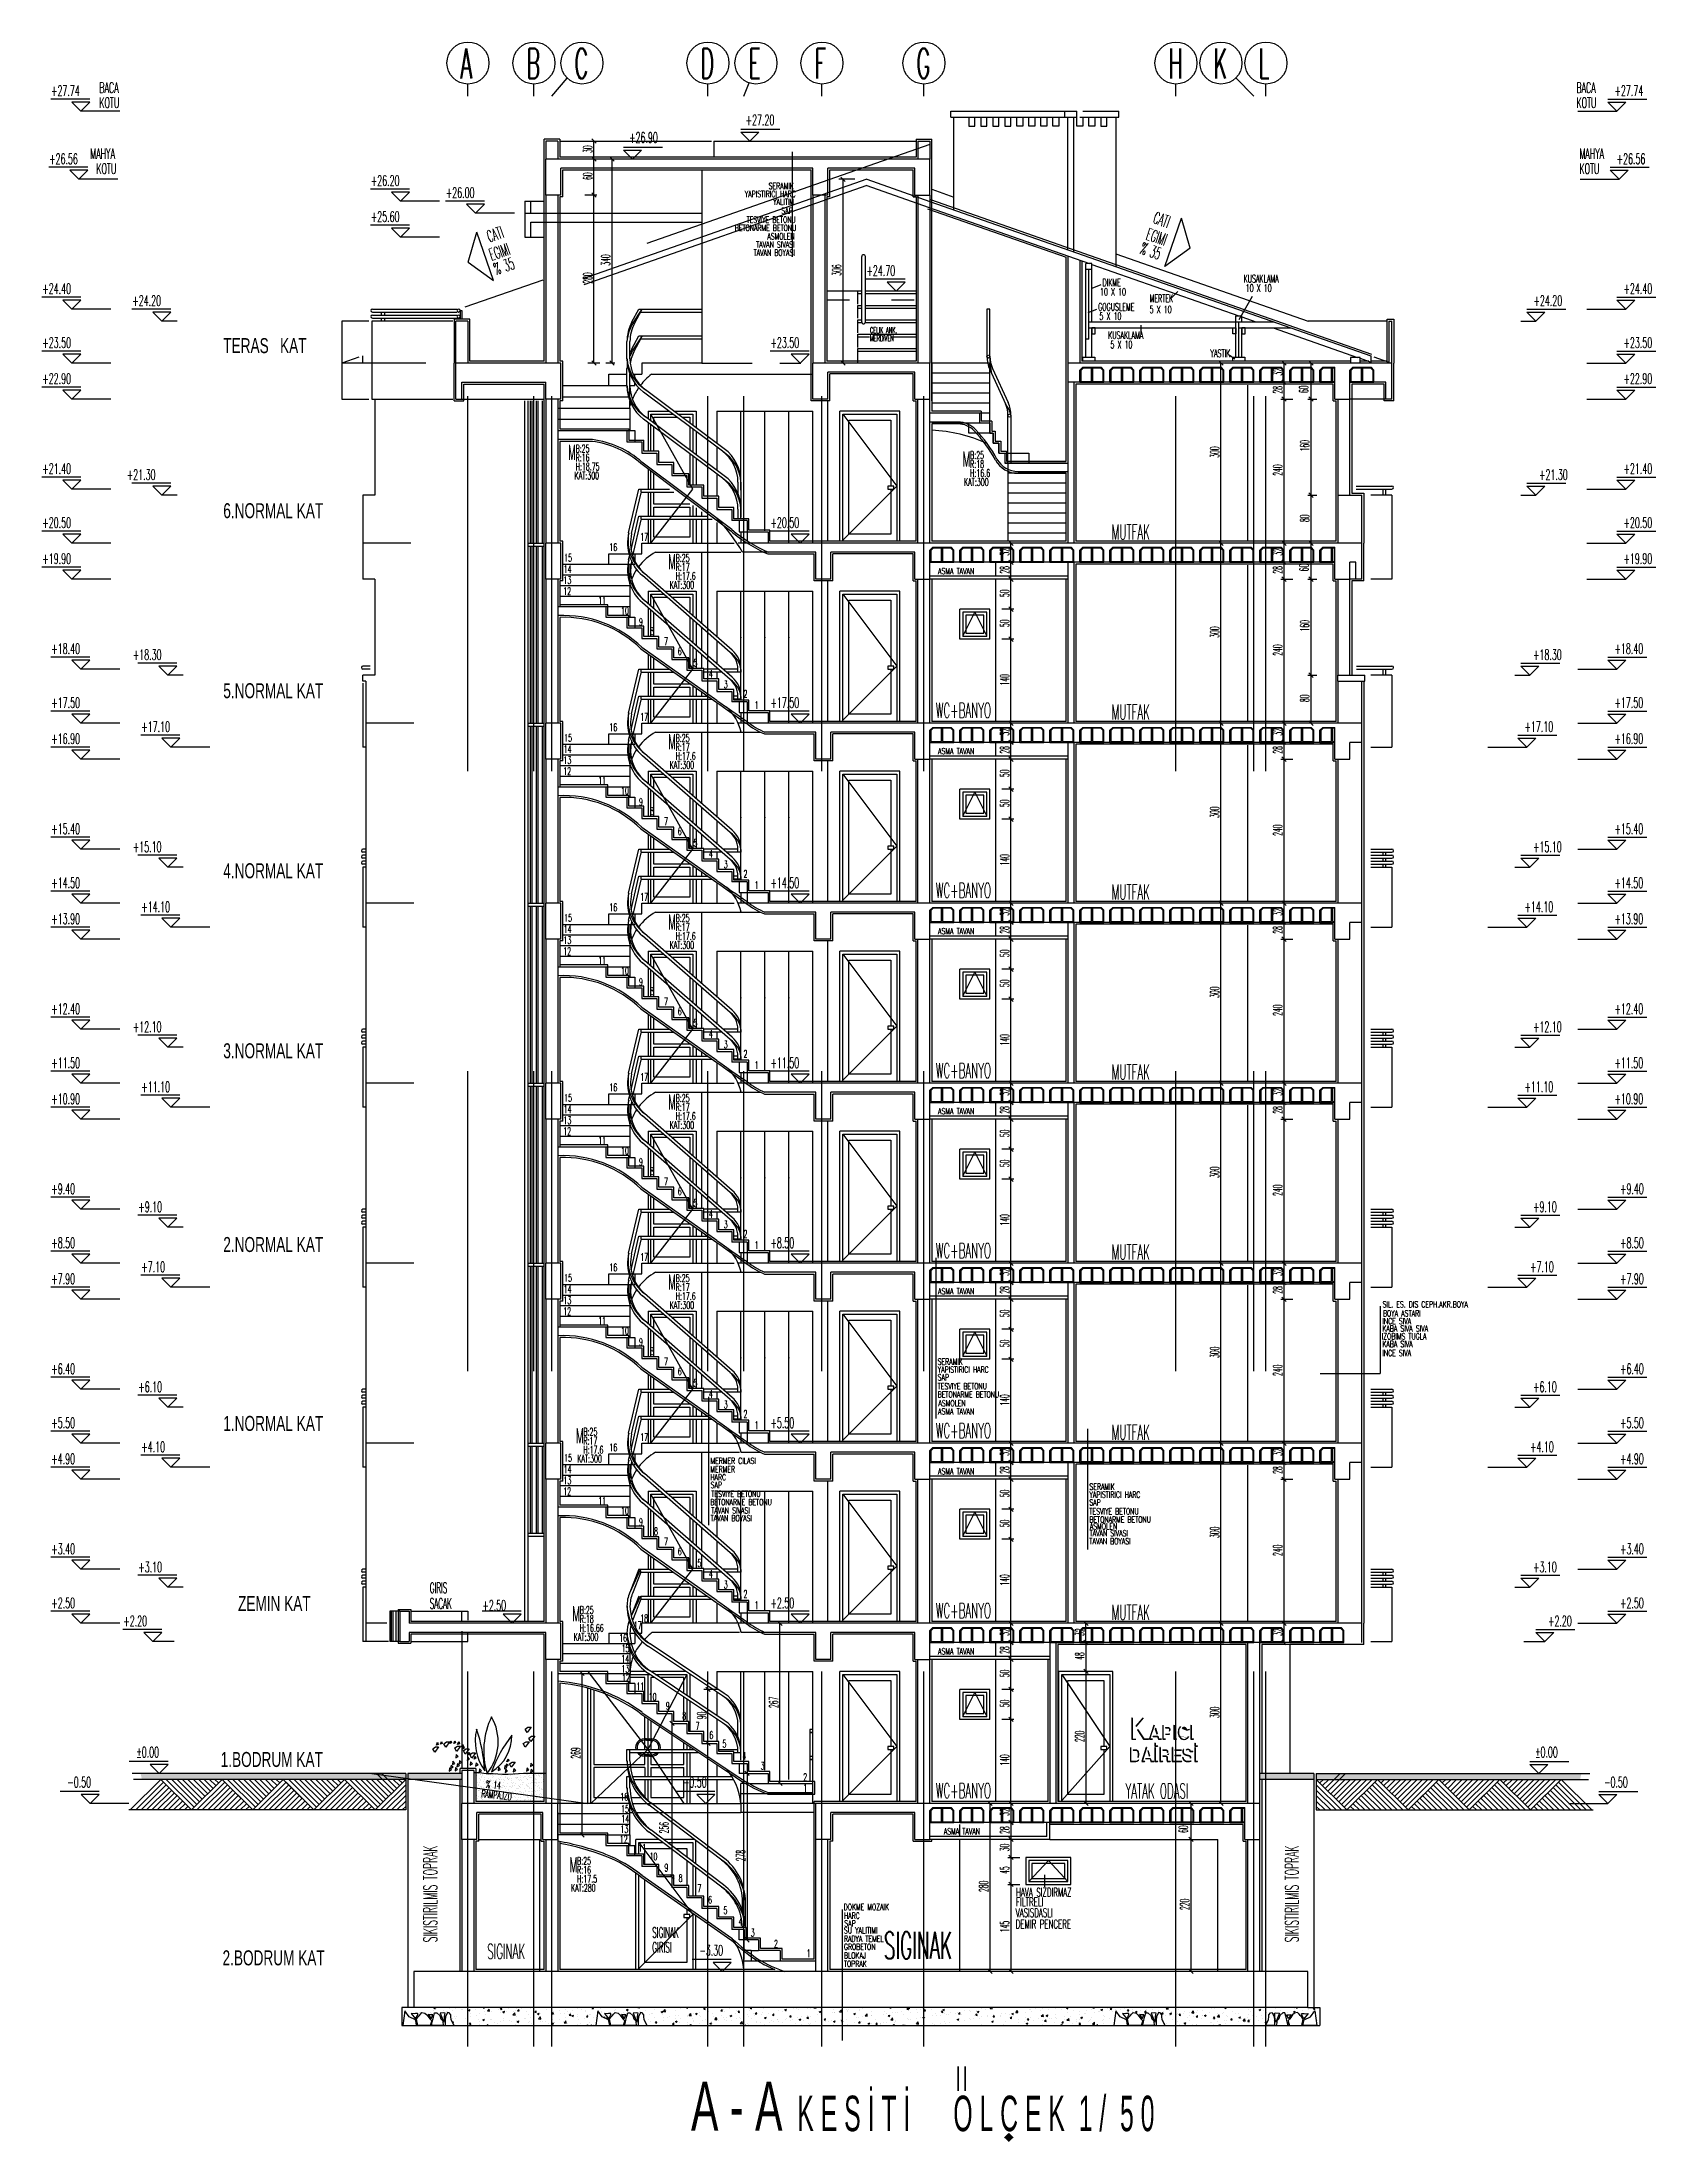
# Model space of a CAD drawing. Extents: x 78 to 306, y -397 to 18.
# Drawn here: x 277.879 to 278.417, y -396.981 to -396.282 of the extents above; entities that cross this region are included whole.
import ezdxf

# ---------------------------------------------------------------- set-up
doc = ezdxf.new("R2010")
doc.units = 0
doc.header["$LTSCALE"] = 0.5
doc.header["$MEASUREMENT"] = 0
for name, pattern in [('DASHDOT2', [0.5, 0.25, -0.125, 0, -0.125]), ('DASHED', [0.75, 0.5, -0.25]), ('DOT2', [0.125, 0, -0.125])]:
    doc.linetypes.add(name, pattern=pattern)
doc.layers.get('0').update_dxf_attribs({"linetype": 'CONTINUOUS'})
for name, color, linetype in [('AKS', 5, 'DASHDOT2'), ('DUVAR', 6, 'CONTINUOUS'), ('IZDUSUM', 2, 'DOT2'), ('KAPI', 1, 'CONTINUOUS'), ('KOLON', 4, 'CONTINUOUS'), ('MERDIVEN', 3, 'CONTINUOUS'), ('OLCU', 31, 'CONTINUOUS'), ('SIVA', 7, 'CONTINUOUS'), ('TARAMA', 8, 'CONTINUOUS'), ('TEFRIS', 11, 'CONTINUOUS'), ('YESIL', 73, 'CONTINUOUS')]:
    doc.layers.add(name, color=color, linetype=linetype)
doc.styles.add('ICMEKAN', font='romans.shx', dxfattribs={"width": 0.55, "height": 0.2})
doc.styles.add('MİMARİ YAZI', font='arial.ttf')
doc.styles.add('OLCU', font='romans.shx', dxfattribs={"width": 0.6, "height": 0.125})
doc.styles.add('OLCUIC', font='ROMANS.SHX', dxfattribs={"width": 0.4, "height": 0.15})

msp = doc.modelspace()

# ---------------------------------------------------------------- texts
at = {"layer": 'KAPI', "ltscale": 1.4, "style": 'OLCU', "width": 0.5}
for s, rotation, p in [('CATI', 341, (278.2492, -396.34182)), ('CATI', 19, (278.02828, -396.34841)), ('EGIMI', 341, (278.24682, -396.3473)), ('EGIMI', 19, (278.02903, -396.35446)), ('%%% 35', 19, (278.03057, -396.35926)), ('%%% 35', 341, (278.24483, -396.35195))]:
    msp.add_text(s, height=0.004, rotation=rotation, dxfattribs=at).set_placement(p)
at = {"layer": 'KAPI', "style": 'MİMARİ YAZI'}
for s, height, width, p in [('TERAS   KAT', 0.005, 0.65, (277.93958, -396.38525)), ('6.NORMAL KAT', 0.005, 0.65, (277.93958, -396.44025)), ('5.NORMAL KAT', 0.005, 0.65, (277.93958, -396.50025)), ('4.NORMAL KAT', 0.005, 0.65, (277.93958, -396.56025)), ('3.NORMAL KAT', 0.005, 0.65, (277.93958, -396.62025)), ('2.NORMAL KAT', 0.005, 0.65, (277.93958, -396.68481)), ('1.NORMAL KAT', 0.005, 0.65, (277.93958, -396.74443)), ('ZEMIN KAT', 0.005, 0.65, (277.94449, -396.80449)), ('1.BODRUM KAT', 0.005, 0.65, (277.93871, -396.85643)), ('2.BODRUM KAT', 0.005, 0.65, (277.93933, -396.92254)), ('I', 0.00828, 0.5, (278.18374, -396.96443)), ('I', 0.00828, 0.5, (278.18607, -396.96443)), ('A - A', 0.01638, 0.6, (278.09547, -396.97769)), ('K E S İ T İ', 0.01183, 0.5, (278.13092, -396.9778)), ('O L C E K  1 /  5 0', 0.01183, 0.5, (278.18292, -396.9778))]:
    msp.add_text(s, height=height, dxfattribs=dict(at, width=width)).set_placement(p)
at = {"layer": 'KOLON', "style": 'OLCU', "width": 0.5}
for s, p in [('A', (278.01866, -396.29369)), ('B', (278.04066, -396.29369)), ('C', (278.05666, -396.29369)), ('D', (278.09866, -396.29369)), ('E', (278.11466, -396.29369)), ('F', (278.13666, -396.29369)), ('G', (278.17066, -396.29369)), ('H', (278.25466, -396.29369)), ('K', (278.26966, -396.29369)), ('L', (278.28466, -396.29369))]:
    msp.add_text(s, height=0.01, dxfattribs=at).set_placement(p)
at = {"layer": 'MERDIVEN', "linetype": 'ByBlock', "style": 'OLCU', "width": 0.5}
for s, p in [('RAMPA.IZD', (278.02553, -396.86649)), ('%%% 14', (278.02697, -396.86332))]:
    msp.add_text(s, height=0.0024, rotation=354, dxfattribs=at).set_placement(p)
at = {"layer": 'OLCU', "style": 'OLCU', "width": 0.55}
for s, p in [('+27.74', (277.88216, -396.29951)), ('BACA', (277.89825, -396.29851)), ('BACA', (278.39061, -396.29851)), ('+27.74', (278.40331, -396.29951)), ('KOTU', (277.89825, -396.30351)), ('KOTU', (278.39061, -396.30351)), ('+26.56', (277.88153, -396.32226)), ('MAHYA', (277.89523, -396.32051)), ('MAHYA', (278.39161, -396.32051)), ('+26.56', (278.40403, -396.32226)), ('KOTU', (277.89725, -396.32551)), ('KOTU', (278.39161, -396.32551)), ('+24.40', (277.87925, -396.36551)), ('+24.20', (277.90925, -396.36951)), ('+24.20', (278.37631, -396.36951)), ('+24.40', (278.40631, -396.36551)), ('+23.50', (277.87925, -396.38351)), ('+23.50', (278.40631, -396.38351)), ('+22.90', (277.87925, -396.39551)), ('+22.90', (278.40631, -396.39551)), ('+21.40', (277.87925, -396.42551)), ('+21.30', (277.90742, -396.42751)), ('+21.30', (278.37815, -396.42751)), ('+21.40', (278.40631, -396.42551)), ('+20.50', (277.87925, -396.44351)), ('+20.50', (278.40631, -396.44351)), ('+19.90', (277.87925, -396.45551)), ('+19.90', (278.40631, -396.45551)), ('+18.40', (277.88225, -396.48551)), ('+18.30', (277.90942, -396.48751)), ('+18.30', (278.37615, -396.48751)), ('+18.40', (278.40331, -396.48551)), ('+17.50', (277.88225, -396.50351)), ('+17.50', (278.40331, -396.50351)), ('+17.10', (277.91225, -396.51151)), ('+17.10', (278.37331, -396.51151)), ('+16.90', (277.88225, -396.51551)), ('+16.90', (278.40331, -396.51551)), ('+15.40', (277.88225, -396.54551)), ('+15.40', (278.40331, -396.54551)), ('+15.10', (277.90942, -396.55151)), ('+15.10', (278.37615, -396.55151)), ('+14.50', (277.88225, -396.56351)), ('+14.50', (278.40331, -396.56351)), ('+14.10', (277.91225, -396.57151)), ('+14.10', (278.37331, -396.57151)), ('+13.90', (277.88225, -396.57551)), ('+13.90', (278.40331, -396.57551)), ('+12.40', (277.88225, -396.60551)), ('+12.40', (278.40331, -396.60551)), ('+12.10', (277.90942, -396.61151)), ('+12.10', (278.37615, -396.61151)), ('+11.50', (277.88225, -396.62351)), ('+11.50', (278.40331, -396.62351)), ('+10.90', (277.88225, -396.63551)), ('+11.10', (277.91225, -396.63151)), ('+11.10', (278.37331, -396.63151)), ('+10.90', (278.40331, -396.63551)), ('+9.40', (277.88225, -396.66551)), ('+9.40', (278.40515, -396.66551)), ('+9.10', (277.91125, -396.67151)), ('+9.10', (278.37615, -396.67151)), ('+8.50', (277.88225, -396.68351)), ('+8.50', (278.40515, -396.68351)), ('+7.10', (277.91225, -396.69151)), ('+7.10', (278.37515, -396.69151)), ('+7.90', (277.88225, -396.69551)), ('+7.90', (278.40515, -396.69551)), ('+6.40', (277.88225, -396.72551)), ('+6.40', (278.40515, -396.72551)), ('+6.10', (277.91125, -396.73151)), ('+6.10', (278.37615, -396.73151)), ('+5.50', (277.88225, -396.74351)), ('+5.50', (278.40515, -396.74351)), ('+4.90', (277.88225, -396.75551)), ('+4.10', (277.91225, -396.75151)), ('+4.10', (278.37515, -396.75151)), ('+4.90', (278.40515, -396.75551)), ('+3.40', (277.88225, -396.78551)), ('+3.10', (277.91125, -396.79151)), ('+3.10', (278.37615, -396.79151)), ('+3.40', (278.40515, -396.78551)), ('+2.50', (277.88225, -396.80351)), ('+2.50', (278.40515, -396.80351)), ('+2.20', (277.90625, -396.80951)), ('+2.20', (278.38115, -396.80951)), ('±0.00', (277.91058, -396.85326)), ('±0.00', (278.37682, -396.85326)), ('-0.50', (277.88758, -396.86326)), ('-0.50', (278.39982, -396.86326))]:
    msp.add_text(s, height=0.0035, dxfattribs=at).set_placement(p)
at = {"layer": 'YESIL', "style": 'OLCU'}
for s, height, width, p in [('+26.90', 0.0035, 0.55, (278.07485, -396.31511)), ('+27.20', 0.0035, 0.55, (278.11369, -396.30928)), ('+26.20', 0.0035, 0.55, (277.98875, -396.32951)), ('+26.00', 0.0035, 0.55, (278.01375, -396.33351)), ('+25.60', 0.0035, 0.55, (277.98875, -396.34151)), ('+24.70', 0.0035, 0.55, (278.15397, -396.35951)), ('+23.50', 0.0035, 0.55, (278.12197, -396.38351)), ('M', 0.005, 0.5, (278.05451, -396.42083)), ('M', 0.005, 0.5, (278.18602, -396.42299)), ('+20.50', 0.0035, 0.55, (278.12197, -396.44351)), ('MUTFAK', 0.005, 0.5, (278.2357, -396.44736)), ('M', 0.005, 0.5, (278.08786, -396.45728)), ('+17.50', 0.0035, 0.55, (278.12197, -396.50351)), ('WC+BANYO', 0.005, 0.5, (278.17707, -396.50683)), ('MUTFAK', 0.005, 0.5, (278.2357, -396.50736)), ('M', 0.005, 0.5, (278.08786, -396.51728)), ('+14.50', 0.0035, 0.55, (278.12197, -396.56351)), ('WC+BANYO', 0.005, 0.5, (278.17707, -396.56683)), ('MUTFAK', 0.005, 0.5, (278.2357, -396.56736)), ('M', 0.005, 0.5, (278.08786, -396.57728)), ('+11.50', 0.0035, 0.55, (278.12197, -396.62351)), ('WC+BANYO', 0.005, 0.5, (278.17707, -396.62683)), ('MUTFAK', 0.005, 0.5, (278.2357, -396.62736)), ('M', 0.005, 0.5, (278.08786, -396.63728)), ('+8.50', 0.0035, 0.55, (278.12197, -396.68351)), ('WC+BANYO', 0.005, 0.5, (278.17707, -396.68683)), ('MUTFAK', 0.005, 0.5, (278.2357, -396.68736)), ('M', 0.005, 0.5, (278.08786, -396.69728)), ('SIL. ES. DIS CEPH.AKR.BOYA', 0.00204, 0.6, (278.32603, -396.7033)), ('BOYA ASTARI', 0.00204, 0.6, (278.32613, -396.7063)), ('INCE SIVA', 0.00204, 0.6, (278.32592, -396.70885)), ('KABA SIVA SIVA', 0.00204, 0.6, (278.32592, -396.71132)), ('IZOBIMS TUGLA', 0.00204, 0.6, (278.3257, -396.71395)), ('KABA SIVA', 0.00204, 0.6, (278.32592, -396.7165)), ('INCE SIVA', 0.00204, 0.6, (278.32592, -396.71947)), ('M', 0.005, 0.5, (278.05712, -396.74848)), ('+5.50', 0.0035, 0.55, (278.12197, -396.74351)), ('WC+BANYO', 0.005, 0.5, (278.17707, -396.74683)), ('MUTFAK', 0.005, 0.5, (278.2357, -396.74736)), ('MERMER CILASI', 0.00204, 0.6, (278.10198, -396.75541)), ('MERMER', 0.00204, 0.6, (278.10192, -396.75824)), ('HARC', 0.00204, 0.6, (278.10192, -396.76089)), ('BETONARME BETONU', 0.00204, 0.6, (278.10192, -396.76918)), ('SAP', 0.00204, 0.6, (278.10204, -396.76348)), ('TESVIYE BETONU', 0.00204, 0.6, (278.10227, -396.76644)), ('YAPISTIRICI HARC', 0.00204, 0.6, (278.22828, -396.7667)), ('SERAMIK', 0.00204, 0.6, (278.22828, -396.76405)), ('SAP', 0.00204, 0.6, (278.22828, -396.76929)), ('TAVAN BOYASI', 0.00204, 0.6, (278.10205, -396.77454)), ('TAVAN SIVASI', 0.00204, 0.6, (278.10227, -396.77197)), ('TESVIYE BETONU', 0.00204, 0.6, (278.22828, -396.77225)), ('BETONARME BETONU', 0.00204, 0.6, (278.22828, -396.77499)), ('+2.50', 0.0035, 0.55, (278.02593, -396.8043)), ('+2.50', 0.0035, 0.55, (278.12197, -396.80351)), ('WC+BANYO', 0.005, 0.5, (278.17707, -396.80683)), ('MUTFAK', 0.005, 0.5, (278.2357, -396.80736)), ('M', 0.005, 0.5, (278.05591, -396.80788)), ('-0.50', 0.0035, 0.55, (278.09278, -396.86326)), ('WC+BANYO', 0.005, 0.5, (278.17707, -396.86683)), ('YATAK ODASI', 0.005, 0.5, (278.2403, -396.86692)), ('M', 0.005, 0.5, (278.05502, -396.89149)), ('HAVA SIZDIRMAZ ', 0.002856, 0.6, (278.20384, -396.89961)), ('FILTRELI ', 0.002856, 0.6, (278.20384, -396.90284)), ('VASISDASLI ', 0.002856, 0.6, (278.20373, -396.90643)), ('DEMIR PENCERE', 0.002856, 0.6, (278.20373, -396.91021)), ('SIGINAK', 0.0035, 0.5, (278.08256, -396.91334)), ('SIGINAK', 0.005, 0.5, (278.02755, -396.92042)), ('GIRISI', 0.0035, 0.5, (278.08256, -396.91828)), ('-3.30', 0.0035, 0.55, (278.09826, -396.91926))]:
    msp.add_text(s, height=height, dxfattribs=dict(at, width=width)).set_placement(p)
at = {"layer": 'YESIL'}
for s, height, rotation, style, width, p in [('30', 0.003, 90, 'OLCUIC', 0.4, (278.06254, -396.31853)), ('60', 0.003, 90, 'OLCUIC', 0.4, (278.06254, -396.32753)), ('340', 0.003, 90, 'OLCUIC', 0.4, (278.06854, -396.3561)), ('280', 0.003, 90, 'OLCUIC', 0.4, (278.06254, -396.3621)), ('306', 0.003, 90, 'OLCUIC', 0.4, (278.14554, -396.35945)), ('DIKME', 0.0025, 360, 'OLCU', 0.5, (278.23265, -396.36295)), ('KUSAKLAMA', 0.0025, 360, 'OLCU', 0.5, (278.27966, -396.3617)), ('GOGUSLEME', 0.0025, 360, 'OLCU', 0.5, (278.23119, -396.3711)), ('10 X 10', 0.0025, 360, 'OLCU', 0.5, (278.23183, -396.36607)), ('MERTEK', 0.0025, 360, 'OLCU', 0.5, (278.24835, -396.36826)), ('10 X 10', 0.0025, 360, 'OLCU', 0.5, (278.28039, -396.36482)), ('5 X 10', 0.0025, 360, 'OLCU', 0.5, (278.2316, -396.37416)), ('5 X 10', 0.0025, 360, 'OLCU', 0.5, (278.24835, -396.37194)), ('KUSAKLAMA', 0.0025, 360, 'OLCU', 0.5, (278.23453, -396.38053)), ('5 X 10', 0.0025, 360, 'OLCU', 0.5, (278.23527, -396.38365)), ('YASTIK', 0.0025, 360, 'OLCU', 0.5, (278.26863, -396.38658)), ('32', 0.003, 90, 'OLCUIC', 0.4, (278.29254, -396.39273)), ('60', 0.003, 90, 'OLCUIC', 0.4, (278.30125, -396.39854)), ('28', 0.003, 90, 'OLCUIC', 0.4, (278.29254, -396.39873)), ('B:25', 0.0025, 360, 'OLCU', 0.5, (278.057, -396.41831)), ('300', 0.003, 90, 'OLCUIC', 0.4, (278.27154, -396.4201)), ('160', 0.003, 90, 'OLCUIC', 0.4, (278.30154, -396.41799)), ('R:16', 0.0025, 360, 'OLCU', 0.5, (278.057, -396.42131)), ('H:18.75', 0.0025, 360, 'OLCU', 0.5, (278.057, -396.42431)), ('B:25', 0.0025, 360, 'OLCU', 0.5, (278.18852, -396.42047)), ('R:18', 0.0025, 360, 'OLCU', 0.5, (278.18852, -396.42347)), ('H:16.6', 0.0025, 360, 'OLCU', 0.5, (278.18852, -396.42647)), ('240', 0.003, 90, 'OLCUIC', 0.4, (278.29254, -396.4261)), ('KAT:300', 0.0025, 360, 'OLCU', 0.5, (278.05666, -396.42731)), ('KAT:300', 0.0025, 360, 'OLCU', 0.5, (278.18649, -396.42947)), ('17', 0.0025, 360, 'OLCU', 0.5, (278.07859, -396.44775)), ('80', 0.003, 90, 'OLCUIC', 0.4, (278.30154, -396.44153)), ('15', 0.0025, 360, 'OLCU', 0.5, (278.0532, -396.45468)), ('16', 0.0025, 360, 'OLCU', 0.5, (278.06828, -396.45119)), ('B:25', 0.0025, 360, 'OLCU', 0.5, (278.09036, -396.45476)), ('32', 0.003, 90, 'OLCUIC', 0.4, (278.20154, -396.45273)), ('32', 0.003, 90, 'OLCUIC', 0.4, (278.29254, -396.45273)), ('14', 0.0025, 360, 'OLCU', 0.5, (278.05302, -396.45849)), ('R:17', 0.0025, 360, 'OLCU', 0.5, (278.09036, -396.45776)), ('H:17.6', 0.0025, 360, 'OLCU', 0.5, (278.09036, -396.46076)), ('28', 0.003, 90, 'OLCUIC', 0.4, (278.20154, -396.45873)), ('28', 0.003, 90, 'OLCUIC', 0.4, (278.29254, -396.45873)), ('60', 0.003, 90, 'OLCUIC', 0.4, (278.3013, -396.45795)), ('12', 0.0025, 360, 'OLCU', 0.5, (278.05288, -396.46583)), ('13', 0.0025, 360, 'OLCU', 0.5, (278.05297, -396.46216)), ('11', 0.0025, 360, 'OLCU', 0.5, (278.06455, -396.46894)), ('KAT:300', 0.0025, 360, 'OLCU', 0.5, (278.08834, -396.46376)), ('50', 0.003, 90, 'OLCUIC', 0.4, (278.20154, -396.46653)), ('10', 0.0025, 360, 'OLCU', 0.5, (278.07214, -396.47233)), ('9', 0.0025, 360, 'OLCU', 0.5, (278.07812, -396.47604)), ('8', 0.0025, 360, 'OLCU', 0.5, (278.08186, -396.47913)), ('7', 0.0025, 360, 'OLCU', 0.5, (278.08648, -396.48255)), ('50', 0.003, 90, 'OLCUIC', 0.4, (278.20154, -396.47653)), ('300', 0.003, 90, 'OLCUIC', 0.4, (278.27154, -396.4801)), ('160', 0.003, 90, 'OLCUIC', 0.4, (278.30154, -396.47799)), ('6', 0.0025, 360, 'OLCU', 0.5, (278.09108, -396.48586)), ('5', 0.0025, 360, 'OLCU', 0.5, (278.09631, -396.48972)), ('240', 0.003, 90, 'OLCUIC', 0.4, (278.29254, -396.4861)), ('4', 0.0025, 360, 'OLCU', 0.5, (278.1015, -396.49338)), ('3', 0.0025, 360, 'OLCU', 0.5, (278.10642, -396.49692)), ('140', 0.003, 90, 'OLCUIC', 0.4, (278.20154, -396.49599)), ('2', 0.0025, 360, 'OLCU', 0.5, (278.11298, -396.50004)), ('1', 0.0025, 360, 'OLCU', 0.5, (278.11665, -396.5038)), ('80', 0.003, 90, 'OLCUIC', 0.4, (278.30154, -396.50153)), ('17', 0.0025, 360, 'OLCU', 0.5, (278.07859, -396.50775)), ('15', 0.0025, 360, 'OLCU', 0.5, (278.0532, -396.51468)), ('16', 0.0025, 360, 'OLCU', 0.5, (278.06828, -396.51119)), ('B:25', 0.0025, 360, 'OLCU', 0.5, (278.09036, -396.51476)), ('R:17', 0.0025, 360, 'OLCU', 0.5, (278.09036, -396.51776)), ('32', 0.003, 90, 'OLCUIC', 0.4, (278.20154, -396.51273)), ('32', 0.003, 90, 'OLCUIC', 0.4, (278.29254, -396.51273)), ('13', 0.0025, 360, 'OLCU', 0.5, (278.05297, -396.52216)), ('14', 0.0025, 360, 'OLCU', 0.5, (278.05302, -396.51849)), ('KAT:300', 0.0025, 360, 'OLCU', 0.5, (278.08834, -396.52376)), ('H:17.6', 0.0025, 360, 'OLCU', 0.5, (278.09036, -396.52076)), ('28', 0.003, 90, 'OLCUIC', 0.4, (278.20154, -396.51873)), ('28', 0.003, 90, 'OLCUIC', 0.4, (278.29254, -396.51873)), ('12', 0.0025, 360, 'OLCU', 0.5, (278.05288, -396.52583)), ('11', 0.0025, 360, 'OLCU', 0.5, (278.06455, -396.52894)), ('50', 0.003, 90, 'OLCUIC', 0.4, (278.20154, -396.52653)), ('10', 0.0025, 360, 'OLCU', 0.5, (278.07214, -396.53233)), ('9', 0.0025, 360, 'OLCU', 0.5, (278.07812, -396.53604)), ('8', 0.0025, 360, 'OLCU', 0.5, (278.08186, -396.53913)), ('50', 0.003, 90, 'OLCUIC', 0.4, (278.20154, -396.53653)), ('7', 0.0025, 360, 'OLCU', 0.5, (278.08648, -396.54255)), ('6', 0.0025, 360, 'OLCU', 0.5, (278.09108, -396.54586)), ('300', 0.003, 90, 'OLCUIC', 0.4, (278.27154, -396.5401)), ('240', 0.003, 90, 'OLCUIC', 0.4, (278.29254, -396.5461)), ('5', 0.0025, 360, 'OLCU', 0.5, (278.09631, -396.54972)), ('4', 0.0025, 360, 'OLCU', 0.5, (278.1015, -396.55338)), ('3', 0.0025, 360, 'OLCU', 0.5, (278.10642, -396.55692)), ('2', 0.0025, 360, 'OLCU', 0.5, (278.11298, -396.56004)), ('140', 0.003, 90, 'OLCUIC', 0.4, (278.20154, -396.55599)), ('1', 0.0025, 360, 'OLCU', 0.5, (278.11665, -396.5638)), ('16', 0.0025, 360, 'OLCU', 0.5, (278.06828, -396.57119)), ('17', 0.0025, 360, 'OLCU', 0.5, (278.07859, -396.56775)), ('17', 0.0025, 360, 'OLCU', 0.5, (278.07859, -396.56775)), ('32', 0.003, 90, 'OLCUIC', 0.4, (278.20154, -396.57273)), ('32', 0.003, 90, 'OLCUIC', 0.4, (278.29254, -396.57273)), ('14', 0.0025, 360, 'OLCU', 0.5, (278.05302, -396.57849)), ('15', 0.0025, 360, 'OLCU', 0.5, (278.0532, -396.57468)), ('B:25', 0.0025, 360, 'OLCU', 0.5, (278.09036, -396.57476)), ('R:17', 0.0025, 360, 'OLCU', 0.5, (278.09036, -396.57776)), ('H:17.6', 0.0025, 360, 'OLCU', 0.5, (278.09036, -396.58076)), ('28', 0.003, 90, 'OLCUIC', 0.4, (278.20154, -396.57873)), ('28', 0.003, 90, 'OLCUIC', 0.4, (278.29254, -396.57873)), ('12', 0.0025, 360, 'OLCU', 0.5, (278.05288, -396.58583)), ('13', 0.0025, 360, 'OLCU', 0.5, (278.05297, -396.58216)), ('KAT:300', 0.0025, 360, 'OLCU', 0.5, (278.08834, -396.58376)), ('50', 0.003, 90, 'OLCUIC', 0.4, (278.20154, -396.58653)), ('11', 0.0025, 360, 'OLCU', 0.5, (278.06455, -396.58894)), ('10', 0.0025, 360, 'OLCU', 0.5, (278.07214, -396.59233)), ('9', 0.0025, 360, 'OLCU', 0.5, (278.07812, -396.59604)), ('8', 0.0025, 360, 'OLCU', 0.5, (278.08186, -396.59913)), ('50', 0.003, 90, 'OLCUIC', 0.4, (278.20154, -396.59653)), ('300', 0.003, 90, 'OLCUIC', 0.4, (278.27154, -396.6001)), ('7', 0.0025, 360, 'OLCU', 0.5, (278.08648, -396.60255)), ('6', 0.0025, 360, 'OLCU', 0.5, (278.09108, -396.60586)), ('240', 0.003, 90, 'OLCUIC', 0.4, (278.29254, -396.6061)), ('5', 0.0025, 360, 'OLCU', 0.5, (278.09631, -396.60972)), ('4', 0.0025, 360, 'OLCU', 0.5, (278.1015, -396.61338)), ('140', 0.003, 90, 'OLCUIC', 0.4, (278.20154, -396.61599)), ('3', 0.0025, 360, 'OLCU', 0.5, (278.10642, -396.61692)), ('2', 0.0025, 360, 'OLCU', 0.5, (278.11298, -396.62004)), ('17', 0.0025, 360, 'OLCU', 0.5, (278.07859, -396.62775)), ('1', 0.0025, 360, 'OLCU', 0.5, (278.11665, -396.6238)), ('15', 0.0025, 360, 'OLCU', 0.5, (278.0532, -396.63468)), ('16', 0.0025, 360, 'OLCU', 0.5, (278.06828, -396.63119)), ('B:25', 0.0025, 360, 'OLCU', 0.5, (278.09036, -396.63476)), ('32', 0.003, 90, 'OLCUIC', 0.4, (278.20154, -396.63273)), ('32', 0.003, 90, 'OLCUIC', 0.4, (278.29254, -396.63273)), ('13', 0.0025, 360, 'OLCU', 0.5, (278.05297, -396.64216)), ('14', 0.0025, 360, 'OLCU', 0.5, (278.05302, -396.63849)), ('KAT:300', 0.0025, 360, 'OLCU', 0.5, (278.08834, -396.64376)), ('R:17', 0.0025, 360, 'OLCU', 0.5, (278.09036, -396.63776)), ('H:17.6', 0.0025, 360, 'OLCU', 0.5, (278.09036, -396.64076)), ('28', 0.003, 90, 'OLCUIC', 0.4, (278.20154, -396.63873)), ('28', 0.003, 90, 'OLCUIC', 0.4, (278.29254, -396.63873)), ('12', 0.0025, 360, 'OLCU', 0.5, (278.05288, -396.64583)), ('11', 0.0025, 360, 'OLCU', 0.5, (278.06455, -396.64894)), ('50', 0.003, 90, 'OLCUIC', 0.4, (278.20154, -396.64653)), ('10', 0.0025, 360, 'OLCU', 0.5, (278.07214, -396.65233)), ('9', 0.0025, 360, 'OLCU', 0.5, (278.07812, -396.65604)), ('50', 0.003, 90, 'OLCUIC', 0.4, (278.20154, -396.65653)), ('8', 0.0025, 360, 'OLCU', 0.5, (278.08186, -396.65913)), ('7', 0.0025, 360, 'OLCU', 0.5, (278.08648, -396.66255)), ('300', 0.003, 90, 'OLCUIC', 0.4, (278.27154, -396.6601)), ('6', 0.0025, 360, 'OLCU', 0.5, (278.09108, -396.66586)), ('5', 0.0025, 360, 'OLCU', 0.5, (278.09631, -396.66972)), ('240', 0.003, 90, 'OLCUIC', 0.4, (278.29254, -396.6661)), ('4', 0.0025, 360, 'OLCU', 0.5, (278.1015, -396.67338)), ('3', 0.0025, 360, 'OLCU', 0.5, (278.10642, -396.67692)), ('140', 0.003, 90, 'OLCUIC', 0.4, (278.20154, -396.67599)), ('2', 0.0025, 360, 'OLCU', 0.5, (278.11298, -396.68004)), ('1', 0.0025, 360, 'OLCU', 0.5, (278.11665, -396.6838)), ('16', 0.0025, 360, 'OLCU', 0.5, (278.06828, -396.69119)), ('17', 0.0025, 360, 'OLCU', 0.5, (278.07859, -396.68775)), ('14', 0.0025, 360, 'OLCU', 0.5, (278.05302, -396.69849)), ('15', 0.0025, 360, 'OLCU', 0.5, (278.0532, -396.69468)), ('B:25', 0.0025, 360, 'OLCU', 0.5, (278.09036, -396.69476)), ('R:17', 0.0025, 360, 'OLCU', 0.5, (278.09036, -396.69776)), ('32', 0.003, 90, 'OLCUIC', 0.4, (278.20154, -396.69273)), ('28', 0.003, 90, 'OLCUIC', 0.4, (278.20154, -396.69873)), ('32', 0.003, 90, 'OLCUIC', 0.4, (278.29254, -396.69273)), ('28', 0.003, 90, 'OLCUIC', 0.4, (278.29254, -396.69873)), ('12', 0.0025, 360, 'OLCU', 0.5, (278.05288, -396.70583)), ('13', 0.0025, 360, 'OLCU', 0.5, (278.05297, -396.70216)), ('KAT:300', 0.0025, 360, 'OLCU', 0.5, (278.08834, -396.70376)), ('H:17.6', 0.0025, 360, 'OLCU', 0.5, (278.09036, -396.70076)), ('11', 0.0025, 360, 'OLCU', 0.5, (278.06455, -396.70894)), ('10', 0.0025, 360, 'OLCU', 0.5, (278.07214, -396.71233)), ('50', 0.003, 90, 'OLCUIC', 0.4, (278.20154, -396.70653)), ('9', 0.0025, 360, 'OLCU', 0.5, (278.07812, -396.71604)), ('8', 0.0025, 360, 'OLCU', 0.5, (278.08186, -396.71913)), ('50', 0.003, 90, 'OLCUIC', 0.4, (278.20154, -396.71653)), ('300', 0.003, 90, 'OLCUIC', 0.4, (278.27154, -396.7201)), ('7', 0.0025, 360, 'OLCU', 0.5, (278.08648, -396.72255)), ('6', 0.0025, 360, 'OLCU', 0.5, (278.09108, -396.72586)), ('240', 0.003, 90, 'OLCUIC', 0.4, (278.29254, -396.7261)), ('5', 0.0025, 360, 'OLCU', 0.5, (278.09631, -396.72972)), ('4', 0.0025, 360, 'OLCU', 0.5, (278.1015, -396.73338)), ('3', 0.0025, 360, 'OLCU', 0.5, (278.10642, -396.73692)), ('2', 0.0025, 360, 'OLCU', 0.5, (278.11298, -396.74004)), ('140', 0.003, 90, 'OLCUIC', 0.4, (278.20154, -396.73599)), ('B:25', 0.0025, 360, 'OLCU', 0.5, (278.05961, -396.74596)), ('R:17', 0.0025, 360, 'OLCU', 0.5, (278.05961, -396.74896)), ('17', 0.0025, 360, 'OLCU', 0.5, (278.07859, -396.74775)), ('1', 0.0025, 360, 'OLCU', 0.5, (278.11665, -396.7438)), ('15', 0.0025, 360, 'OLCU', 0.5, (278.0532, -396.75468)), ('KAT:300', 0.0025, 360, 'OLCU', 0.5, (278.05759, -396.75496)), ('H:17.6', 0.0025, 360, 'OLCU', 0.5, (278.05961, -396.75196)), ('16', 0.0025, 360, 'OLCU', 0.5, (278.06828, -396.75119)), ('32', 0.003, 90, 'OLCUIC', 0.4, (278.20154, -396.75273)), ('32', 0.003, 90, 'OLCUIC', 0.4, (278.29254, -396.75273)), ('13', 0.0025, 360, 'OLCU', 0.5, (278.05297, -396.76216)), ('14', 0.0025, 360, 'OLCU', 0.5, (278.05302, -396.75849)), ('28', 0.003, 90, 'OLCUIC', 0.4, (278.20154, -396.75873)), ('28', 0.003, 90, 'OLCUIC', 0.4, (278.29254, -396.75873)), ('12', 0.0025, 360, 'OLCU', 0.5, (278.05288, -396.76583)), ('11', 0.0025, 360, 'OLCU', 0.5, (278.06455, -396.76894)), ('50', 0.003, 90, 'OLCUIC', 0.4, (278.20154, -396.76653)), ('10', 0.0025, 360, 'OLCU', 0.5, (278.07214, -396.77233)), ('9', 0.0025, 360, 'OLCU', 0.5, (278.07812, -396.77604)), ('8', 0.0025, 360, 'OLCU', 0.5, (278.08316, -396.77913)), ('7', 0.0025, 360, 'OLCU', 0.5, (278.08648, -396.78255)), ('50', 0.003, 90, 'OLCUIC', 0.4, (278.20154, -396.77653)), ('300', 0.003, 90, 'OLCUIC', 0.4, (278.27154, -396.7801)), ('6', 0.0025, 360, 'OLCU', 0.5, (278.09108, -396.78586)), ('5', 0.0025, 360, 'OLCU', 0.5, (278.09762, -396.78972)), ('240', 0.003, 90, 'OLCUIC', 0.4, (278.29254, -396.7861)), ('4', 0.0025, 360, 'OLCU', 0.5, (278.1015, -396.79338)), ('3', 0.0025, 360, 'OLCU', 0.5, (278.10642, -396.79692)), ('140', 0.003, 90, 'OLCUIC', 0.4, (278.20154, -396.79599)), ('2', 0.0025, 360, 'OLCU', 0.5, (278.11298, -396.80004)), ('1', 0.0025, 360, 'OLCU', 0.5, (278.11665, -396.8038)), ('B:25', 0.0025, 360, 'OLCU', 0.5, (278.0584, -396.80536)), ('R:18', 0.0025, 360, 'OLCU', 0.5, (278.0584, -396.80836)), ('H:16.66', 0.0025, 360, 'OLCU', 0.5, (278.0584, -396.81136)), ('17', 0.0025, 360, 'OLCU', 0.5, (278.0764, -396.81048)), ('18', 0.0025, 360, 'OLCU', 0.5, (278.07854, -396.80815)), ('KAT:300', 0.0025, 360, 'OLCU', 0.5, (278.05638, -396.81436)), ('16', 0.0025, 360, 'OLCU', 0.5, (278.07155, -396.8147)), ('15', 0.0025, 360, 'OLCU', 0.5, (278.07235, -396.81816)), ('32', 0.003, 90, 'OLCUIC', 0.4, (278.20154, -396.81273)), ('32', 0.003, 90, 'OLCUIC', 0.4, (278.22654, -396.81273)), ('32', 0.003, 90, 'OLCUIC', 0.4, (278.29254, -396.81273)), ('14', 0.0025, 360, 'OLCU', 0.5, (278.07226, -396.82168)), ('13', 0.0025, 360, 'OLCU', 0.5, (278.07229, -396.82498)), ('28', 0.003, 90, 'OLCUIC', 0.4, (278.20154, -396.81873)), ('48', 0.003, 90, 'OLCUIC', 0.4, (278.22654, -396.82073)), ('12', 0.0025, 360, 'OLCU', 0.5, (278.07248, -396.82799)), ('11', 0.0025, 360, 'OLCU', 0.5, (278.0773, -396.83083)), ('50', 0.003, 90, 'OLCUIC', 0.4, (278.20154, -396.82653)), ('10', 0.0025, 360, 'OLCU', 0.5, (278.08136, -396.83434)), ('9', 0.0025, 360, 'OLCU', 0.5, (278.08707, -396.8373)), ('267', 0.003, 90, 'OLCUIC', 0.4, (278.12454, -396.83677)), ('50', 0.003, 90, 'OLCUIC', 0.4, (278.20154, -396.83653)), ('300', 0.003, 90, 'OLCUIC', 0.4, (278.27154, -396.8401)), ('8', 0.0025, 360, 'OLCU', 0.5, (278.09255, -396.84064)), ('7', 0.0025, 360, 'OLCU', 0.5, (278.09702, -396.84402)), ('90', 0.003, 90, 'OLCUIC', 0.4, (278.10054, -396.84053)), ('6', 0.0025, 360, 'OLCU', 0.5, (278.10159, -396.84705)), ('269', 0.003, 90, 'OLCUIC', 0.4, (278.05853, -396.85366)), ('5', 0.0025, 360, 'OLCU', 0.5, (278.10596, -396.84993)), ('4', 0.0025, 360, 'OLCU', 0.5, (278.11262, -396.85398)), ('220', 0.003, 90, 'OLCUIC', 0.4, (278.22654, -396.8481)), ('3', 0.0025, 360, 'OLCU', 0.5, (278.11869, -396.85729)), ('140', 0.003, 90, 'OLCUIC', 0.4, (278.20154, -396.85599)), ('16', 0.0025, 360, 'OLCU', 0.5, (278.07192, -396.86765)), ('2', 0.0025, 360, 'OLCU', 0.5, (278.13288, -396.86107)), ('1', 0.0025, 360, 'OLCU', 0.5, (278.13288, -396.86466)), ('15', 0.0025, 360, 'OLCU', 0.5, (278.07218, -396.87165)), ('14', 0.0025, 360, 'OLCU', 0.5, (278.07225, -396.87498)), ('32', 0.003, 90, 'OLCUIC', 0.4, (278.20154, -396.87273)), ('12', 0.0025, 360, 'OLCU', 0.5, (278.07175, -396.88176)), ('13', 0.0025, 360, 'OLCU', 0.5, (278.07196, -396.87838)), ('256', 0.003, 90, 'OLCUIC', 0.4, (278.088, -396.87854)), ('28', 0.003, 90, 'OLCUIC', 0.4, (278.20154, -396.87873)), ('60', 0.003, 90, 'OLCUIC', 0.4, (278.26107, -396.87841)), ('B:25', 0.0025, 360, 'OLCU', 0.5, (278.05751, -396.88897)), ('11', 0.0025, 360, 'OLCU', 0.5, (278.07796, -396.88465)), ('10', 0.0025, 360, 'OLCU', 0.5, (278.08165, -396.88753)), ('278', 0.003, 90, 'OLCUIC', 0.4, (278.11356, -396.88785)), ('30', 0.003, 90, 'OLCUIC', 0.4, (278.20154, -396.88453)), ('R:16', 0.0025, 360, 'OLCU', 0.5, (278.05751, -396.89197)), ('H:17.5', 0.0025, 360, 'OLCU', 0.5, (278.05751, -396.89497)), ('9', 0.0025, 360, 'OLCU', 0.5, (278.08661, -396.89123)), ('8', 0.0025, 360, 'OLCU', 0.5, (278.09134, -396.89471)), ('45', 0.003, 90, 'OLCUIC', 0.4, (278.20154, -396.89203)), ('KAT:280', 0.0025, 360, 'OLCU', 0.5, (278.05549, -396.89797)), ('7', 0.0025, 360, 'OLCU', 0.5, (278.0976, -396.89811)), ('6', 0.0025, 360, 'OLCU', 0.5, (278.10118, -396.90196)), ('280', 0.003, 90, 'OLCUIC', 0.4, (278.19454, -396.8981)), ('5', 0.0025, 360, 'OLCU', 0.5, (278.10629, -396.90544)), ('4', 0.0025, 360, 'OLCU', 0.5, (278.11132, -396.90921)), ('220', 0.003, 90, 'OLCUIC', 0.4, (278.26154, -396.9041)), ('3', 0.0025, 360, 'OLCU', 0.5, (278.11539, -396.91291)), ('2', 0.0025, 360, 'OLCU', 0.5, (278.12316, -396.91661)), ('145', 0.003, 90, 'OLCUIC', 0.4, (278.20154, -396.91149)), ('1', 0.0025, 360, 'OLCU', 0.5, (278.13403, -396.91979))]:
    msp.add_text(s, height=height, rotation=rotation, dxfattribs=dict(at, style=style, width=width)).set_placement(p)
at = {"layer": 'YESIL', "ltscale": 1.4, "style": 'OLCU', "width": 0.6}
for s, p in [('YAPISTIRICI HARC', (278.1134, -396.33323)), ('SERAMIK', (278.12138, -396.33057)), ('TESVIYE BETONU', (278.11398, -396.34178)), ('YALITIM', (278.12284, -396.33582)), ('SAP', (278.12558, -396.33882)), ('BETONARME BETONU', (278.11007, -396.34452)), ('ASMOLEN', (278.12092, -396.34734)), ('TAVAN BOYASI', (278.11632, -396.3528)), ('TAVAN SIVASI', (278.11719, -396.35009)), ('ASMA TAVAN ', (278.17783, -396.45891)), ('ASMA TAVAN ', (278.17783, -396.51891)), ('ASMA TAVAN ', (278.17783, -396.57891)), ('ASMA TAVAN ', (278.17783, -396.63891)), ('ASMA TAVAN ', (278.17783, -396.69891)), ('YAPISTIRICI HARC', (278.17771, -396.72502)), ('SERAMIK', (278.17771, -396.72237)), ('SAP', (278.17771, -396.72761)), ('TESVIYE BETONU', (278.17771, -396.73057)), ('BETONARME BETONU', (278.17771, -396.73331)), ('ASMA TAVAN ', (278.17783, -396.73895)), ('ASMOLEN', (278.17796, -396.73624)), ('ASMA TAVAN ', (278.17783, -396.75891)), ('TAVAN BOYASI', (278.22828, -396.78222)), ('TAVAN SIVASI', (278.22833, -396.77956)), ('ASMOLEN', (278.22842, -396.77726)), ('ASMA TAVAN ', (278.17783, -396.81891)), ('ASMA TAVAN ', (278.17975, -396.87891)), ('DOKME MOZAIK', (278.14637, -396.9041)), ('HARC', (278.14647, -396.907)), ('SAP', (278.14659, -396.90959)), ('SU YALITIMI', (278.14645, -396.91189)), ('RADYA TEMEL', (278.14645, -396.91469)), ('TOPRAK', (278.14645, -396.92306)), ('GROBETON', (278.14645, -396.91738)), ('BLOKAJ', (278.14645, -396.92026))]:
    msp.add_text(s, height=0.00204, dxfattribs=at).set_placement(p)
at = {"layer": 'YESIL', "linetype": 'Continuous', "style": 'ICMEKAN', "width": 0.5}
for s, p in [('CELIK ANK.', (278.15512, -396.3786)), ('MERDIVEN', (278.15512, -396.38131))]:
    msp.add_text(s, height=0.002, dxfattribs=at).set_placement(p)
at = {"layer": 'YESIL', "linetype": 'ByBlock', "style": 'OLCU', "width": 0.5}
for s, height, p in [('GIRIS', 0.0035, (278.0084, -396.79848)), ('SACAK', 0.0035, (278.0084, -396.80371)), ('SIGINAK', 0.009, (278.15974, -396.92042))]:
    msp.add_text(s, height=height, dxfattribs=at).set_placement(p)
at = {"layer": 'YESIL', "ltscale": 1.4, "style": 'OLCU', "width": 0.5}
for p in [(278.01082, -396.91485), (278.298, -396.91485)]:
    msp.add_text('SIKISTIRILMIS TOPRAK', height=0.0045, rotation=90, dxfattribs=at).set_placement(p)

# ---------------------------------------------------------------- hatches: boundary and pattern name
at = {"layer": 'KAPI', "ltscale": 1.4}
h = msp.add_hatch(color=256, dxfattribs=at)
h.dxf.hatch_style = 1
h.paths.add_polyline_path([(278.20145, -396.98141), (278.20286, -396.98), (278.20145, -396.97858), (278.20003, -396.98)])
at = {"layer": 'MERDIVEN', "ltscale": 1.4}
for points in [[(278.01914, -396.85856), (278.00114, -396.85856), (278.00114, -396.86056), (278.01914, -396.86056)], [(278.30314, -396.86056), (278.30314, -396.85856), (278.28514, -396.85856), (278.28514, -396.86056)]]:
    msp.add_hatch(color=256, dxfattribs=at).paths.add_polyline_path(points)
at = {"layer": 'TEFRIS'}
for points in [[(278.00038, -396.85856), (277.91199, -396.85856, -0.025824), (277.9124, -396.86056), (278.00038, -396.86056)], [(278.30391, -396.85856), (278.39229, -396.85856, 0.025824), (278.39189, -396.86056), (278.30391, -396.86056)]]:
    msp.add_hatch(color=256, dxfattribs=at).paths.add_polyline_path(points)
at = {"layer": 'YESIL'}
for points in [[(278.24249, -396.8401), (278.24242, -396.84017), (278.24242, -396.84717), (278.24372, -396.84717), (278.24378, -396.84711), (278.24249, -396.84711)], [(278.24378, -396.84279), (278.24378, -396.84297), (278.24619, -396.8401), (278.24581, -396.84036)], [(278.24442, -396.84404), (278.24434, -396.8441), (278.24632, -396.84717), (278.24802, -396.84717), (278.24809, -396.8471), (278.24639, -396.8471)], [(278.24981, -396.8425), (278.24975, -396.84257), (278.24827, -396.84717), (278.2492, -396.84717), (278.24927, -396.8471), (278.24834, -396.8471)], [(278.25028, -396.84355), (278.25024, -396.8437), (278.25074, -396.8454), (278.25083, -396.8454)], [(278.25276, -396.8425), (278.2527, -396.84257), (278.2527, -396.84717), (278.25355, -396.84717), (278.25362, -396.8471), (278.25276, -396.8471)], [(278.25486, -396.84342), (278.25481, -396.84339), (278.25476, -396.84336), (278.25469, -396.84333), (278.25461, -396.84332), (278.25449, -396.8433), (278.25441, -396.8433), (278.25362, -396.8433), (278.25362, -396.84337), (278.25435, -396.84337), (278.25443, -396.84337), (278.25454, -396.84338), (278.25462, -396.8434), (278.2547, -396.84343), (278.25474, -396.84346), (278.25479, -396.84348), (278.25483, -396.84352), (278.25487, -396.84357), (278.2549, -396.84361), (278.25492, -396.84367), (278.25494, -396.84373), (278.25496, -396.84379), (278.25497, -396.84389), (278.25498, -396.84396), (278.25498, -396.84404), (278.25498, -396.84411), (278.25497, -396.84418), (278.25496, -396.84426), (278.25494, -396.84434), (278.25492, -396.84441), (278.25488, -396.84449), (278.25499, -396.84435), (278.25501, -396.84427), (278.25503, -396.84419), (278.25504, -396.84412), (278.25505, -396.84404), (278.25505, -396.84397), (278.25505, -396.8439), (278.25504, -396.84382), (278.25503, -396.84372), (278.25501, -396.84366), (278.25499, -396.8436), (278.25497, -396.84355), (278.25494, -396.8435), (278.2549, -396.84345)], [(278.25649, -396.84249), (278.25642, -396.84256), (278.25642, -396.84717), (278.25729, -396.84717), (278.25736, -396.8471), (278.25649, -396.8471)], [(278.26215, -396.84249), (278.26208, -396.84256), (278.26208, -396.84717), (278.26296, -396.84717), (278.26302, -396.8471), (278.26215, -396.8471)], [(278.24203, -396.84992), (278.24196, -396.84999), (278.24196, -396.85459), (278.24378, -396.85459), (278.24385, -396.85453), (278.2429, -396.85453), (278.24203, -396.85453)], [(278.24433, -396.85116), (278.24439, -396.85128), (278.24442, -396.85136), (278.24447, -396.8515), (278.2445, -396.85165), (278.24454, -396.85186), (278.24456, -396.85202), (278.24457, -396.85234), (278.24455, -396.85267), (278.24452, -396.85288), (278.24447, -396.85308), (278.24441, -396.85325), (278.24448, -396.85318), (278.24454, -396.85301), (278.24458, -396.85282), (278.24462, -396.8526), (278.24464, -396.85227), (278.24463, -396.85195), (278.24461, -396.85179), (278.24457, -396.85158), (278.24454, -396.85143), (278.24449, -396.85129), (278.24445, -396.85121), (278.24439, -396.8511), (278.24427, -396.85095), (278.24414, -396.85083), (278.24393, -396.85076), (278.24381, -396.85074), (278.2429, -396.85074), (278.2429, -396.85081), (278.24374, -396.85081), (278.24386, -396.85082), (278.24407, -396.8509), (278.2442, -396.85102)], [(278.2473, -396.84992), (278.24723, -396.84999), (278.24575, -396.85459), (278.24669, -396.85459), (278.24676, -396.85452), (278.24582, -396.85452)], [(278.24777, -396.85097), (278.24771, -396.85108), (278.24823, -396.85282), (278.24829, -396.85276)], [(278.25107, -396.84616), (278.24955, -396.84616), (278.24948, -396.84622), (278.251, -396.84622), (278.25128, -396.84717), (278.25223, -396.84717), (278.25229, -396.8471), (278.25134, -396.8471)], [(278.25019, -396.84992), (278.25012, -396.84999), (278.25012, -396.85459), (278.251, -396.85459), (278.25106, -396.85453), (278.25019, -396.85453)], [(278.25105, -396.84938), (278.2502, -396.84938), (278.2502, -396.84845), (278.25013, -396.84851), (278.25013, -396.84945), (278.25098, -396.84945)], [(278.25183, -396.84992), (278.25176, -396.84999), (278.25176, -396.85459), (278.25263, -396.85459), (278.2527, -396.85453), (278.25183, -396.85453)], [(278.25487, -396.84549), (278.25496, -396.84547), (278.25503, -396.8454), (278.25494, -396.84542), (278.25484, -396.84544), (278.25473, -396.84545), (278.25466, -396.84546), (278.25458, -396.84546), (278.25362, -396.84546), (278.25362, -396.84553), (278.25452, -396.84553), (278.25459, -396.84553), (278.25467, -396.84552), (278.25477, -396.84551)], [(278.25593, -396.84992), (278.25586, -396.84999), (278.25586, -396.85459), (278.25673, -396.85459), (278.25898, -396.85459), (278.25905, -396.85453), (278.2568, -396.85453), (278.25593, -396.85453)], [(278.26099, -396.85258), (278.26088, -396.85255), (278.26077, -396.85252), (278.26067, -396.85249), (278.26059, -396.85246), (278.26052, -396.85244), (278.26045, -396.85241), (278.26041, -396.8524), (278.26034, -396.85237), (278.26028, -396.85234), (278.26021, -396.85231), (278.26014, -396.85227), (278.26008, -396.85224), (278.26002, -396.8522), (278.25998, -396.85216), (278.25994, -396.85213), (278.2599, -396.8521), (278.25985, -396.85204), (278.25982, -396.852), (278.25978, -396.85195), (278.25975, -396.8519), (278.25973, -396.85184), (278.25969, -396.85175), (278.25966, -396.85167), (278.25964, -396.85158), (278.25962, -396.85147), (278.2596, -396.85136), (278.2596, -396.85128), (278.2596, -396.85115), (278.2596, -396.85103), (278.25962, -396.85091), (278.25964, -396.8508), (278.25967, -396.85067), (278.25971, -396.85058), (278.25964, -396.85065), (278.25961, -396.85074), (278.25957, -396.85087), (278.25955, -396.85098), (278.25954, -396.8511), (278.25953, -396.85122), (278.25953, -396.85135), (278.25954, -396.85143), (278.25955, -396.85153), (278.25957, -396.85165), (278.25959, -396.85174), (278.25962, -396.85182), (278.25966, -396.85191), (278.25968, -396.85196), (278.25971, -396.85201), (278.25975, -396.85207), (278.25979, -396.85211), (278.25983, -396.85216), (278.25987, -396.8522), (278.25991, -396.85223), (278.25996, -396.85227), (278.26002, -396.85231), (278.26007, -396.85234), (278.26015, -396.85238), (278.26021, -396.85241), (278.26027, -396.85244), (278.26034, -396.85247), (278.26038, -396.85248), (278.26045, -396.85251), (278.26052, -396.85253), (278.26061, -396.85256), (278.2607, -396.85259), (278.26082, -396.85262), (278.26092, -396.85265), (278.26108, -396.85269), (278.2612, -396.85272), (278.2613, -396.85275), (278.26137, -396.85277), (278.26147, -396.8528), (278.26156, -396.85283), (278.26167, -396.85287), (278.26175, -396.85291), (278.2618, -396.85294), (278.26184, -396.85296), (278.26186, -396.85298), (278.26188, -396.853), (278.2619, -396.85303), (278.26192, -396.85306), (278.26194, -396.85309), (278.26196, -396.85312), (278.26197, -396.85316), (278.26197, -396.85317), (278.26199, -396.85321), (278.26199, -396.85327), (278.26199, -396.85332), (278.26199, -396.85338), (278.26199, -396.85343), (278.26197, -396.8535), (278.26204, -396.85343), (278.26205, -396.85336), (278.26206, -396.85331), (278.26206, -396.85325), (278.26206, -396.8532), (278.26205, -396.85315), (278.26204, -396.85311), (278.26204, -396.85309), (278.26202, -396.85305), (278.26201, -396.85303), (278.26199, -396.85299), (278.26197, -396.85297), (278.26194, -396.85293), (278.26192, -396.85291), (278.2619, -396.8529), (278.26186, -396.85287), (278.26181, -396.85284), (278.26174, -396.85281), (278.26163, -396.85276), (278.26154, -396.85273), (278.26144, -396.8527), (278.26136, -396.85268), (278.26127, -396.85265), (278.26115, -396.85262)], [(278.2613, -396.85059), (278.26107, -396.85058), (278.26089, -396.8506), (278.2608, -396.85062), (278.26068, -396.85067), (278.26061, -396.85071), (278.26054, -396.85078), (278.26062, -396.85073), (278.26073, -396.85069), (278.26083, -396.85066), (278.261, -396.85065), (278.26124, -396.85066), (278.26137, -396.85068), (278.26151, -396.85074), (278.2616, -396.85079), (278.26175, -396.85093), (278.26184, -396.85112), (278.26185, -396.85118), (278.26187, -396.85134), (278.2627, -396.85134), (278.26276, -396.85128), (278.26193, -396.85128), (278.26192, -396.85111), (278.2619, -396.85105), (278.26182, -396.85086), (278.26167, -396.85073), (278.26158, -396.85068), (278.26144, -396.85061)], [(278.26348, -396.84992), (278.26341, -396.84999), (278.26341, -396.85459), (278.26428, -396.85459), (278.26435, -396.85453), (278.26348, -396.85453)], [(278.26348, -396.84845), (278.26342, -396.84851), (278.26342, -396.84945), (278.26427, -396.84945), (278.26434, -396.84938), (278.26348, -396.84938)], [(278.24479, -396.85395, -0.183373), (278.24385, -396.85453), (278.24378, -396.85459, 0.226578)], [(278.24855, -396.85358), (278.24704, -396.85358), (278.24697, -396.85365), (278.24849, -396.85365), (278.24876, -396.85459), (278.24971, -396.85459), (278.24978, -396.85453), (278.24883, -396.85453)], [(278.25421, -396.85408), (278.2542, -396.85389), (278.2542, -396.85368), (278.25419, -396.85344), (278.25418, -396.85331), (278.25417, -396.85324), (278.25416, -396.85315), (278.25414, -396.85309), (278.25412, -396.85301), (278.2541, -396.85296), (278.25406, -396.8529), (278.25404, -396.85288), (278.25402, -396.85285), (278.25399, -396.85283), (278.25395, -396.8528), (278.25392, -396.85279), (278.25388, -396.85278), (278.25385, -396.85277), (278.25382, -396.85276), (278.25377, -396.85275), (278.25372, -396.85274), (278.25368, -396.85274), (278.25362, -396.85274), (278.25354, -396.85274), (278.2527, -396.85274), (278.2527, -396.85281), (278.25347, -396.85281), (278.25355, -396.85281), (278.25361, -396.85281), (278.25366, -396.85281), (278.25371, -396.85282), (278.25375, -396.85283), (278.25378, -396.85284), (278.25381, -396.85284), (278.25385, -396.85286), (278.25388, -396.85287), (278.25392, -396.8529), (278.25395, -396.85292), (278.25397, -396.85294), (278.254, -396.85297), (278.25403, -396.85303), (278.25405, -396.85308), (278.25408, -396.85315), (278.25409, -396.85322), (278.25411, -396.85331), (278.25411, -396.85338), (278.25412, -396.85351), (278.25413, -396.85375), (278.25413, -396.85396), (278.25414, -396.85415), (278.25416, -396.8543), (278.25418, -396.85443), (278.25422, -396.85454), (278.25423, -396.85459), (278.25517, -396.85459), (278.25524, -396.85452), (278.2543, -396.85452), (278.25428, -396.85447), (278.25425, -396.85436), (278.25422, -396.85424)], [(278.25974, -396.85392), (278.25967, -396.85378), (278.25963, -396.85367), (278.25959, -396.85355), (278.25958, -396.85348), (278.25955, -396.85337), (278.25954, -396.85326), (278.25953, -396.85317), (278.25946, -396.85324), (278.25947, -396.85333), (278.25949, -396.85343), (278.25951, -396.85355), (278.25953, -396.85362), (278.25957, -396.85374), (278.2596, -396.85385), (278.25968, -396.85399), (278.25976, -396.85412), (278.25983, -396.8542), (278.2599, -396.85428), (278.25998, -396.85435), (278.26009, -396.85443), (278.26024, -396.85453), (278.26036, -396.85458), (278.26053, -396.85464), (278.26065, -396.85467), (278.26081, -396.8547), (278.26097, -396.85471), (278.26109, -396.85472), (278.26121, -396.85472), (278.2613, -396.85472), (278.26141, -396.85471), (278.26158, -396.85469), (278.26174, -396.85466), (278.2619, -396.85461), (278.26208, -396.85454), (278.26215, -396.85447), (278.26197, -396.85454), (278.26181, -396.85459), (278.26165, -396.85462), (278.26148, -396.85464), (278.26137, -396.85465), (278.26128, -396.85465), (278.26116, -396.85465), (278.26104, -396.85465), (278.26088, -396.85463), (278.26072, -396.8546), (278.2606, -396.85457), (278.26043, -396.85451), (278.26031, -396.85446), (278.26015, -396.85436), (278.26005, -396.85428), (278.25997, -396.85421), (278.2599, -396.85413), (278.25983, -396.85405)]]:
    msp.add_hatch(color=256, dxfattribs=at).paths.add_polyline_path(points)
h = msp.add_hatch(color=256, dxfattribs=at)
edge = h.paths.add_edge_path(flags=17)
edge.add_ellipse((278.25979, -396.84487), major_axis=(0, 0.00243), ratio=0.795694, start_angle=134.82285, end_angle=219.78701)
edge.add_ellipse((278.25986, -396.8448), major_axis=(0, 0.00243), ratio=0.795694, start_angle=131.91008, end_angle=217.23108, ccw=False)
edge.add_line((278.25842, -396.84642), (278.25842, -396.84658))
edge = h.paths.add_edge_path(flags=17)
edge.add_ellipse((278.25986, -396.8448), major_axis=(0, 0.00243), ratio=0.795694, start_angle=48.08992, end_angle=131.91008, ccw=False)
edge.add_line((278.25842, -396.84318), (278.25842, -396.84316))
edge.add_ellipse((278.25979, -396.84487), major_axis=(0, 0.00243), ratio=0.795694, start_angle=45.17715, end_angle=134.82285)
edge.add_line((278.25842, -396.84658), (278.25842, -396.84642))
h = msp.add_hatch(color=256, dxfattribs=at)
edge = h.paths.add_edge_path()
edge.add_ellipse((278.25986, -396.8448), major_axis=(0, 0.00157), ratio=0.682852, start_angle=-63.2925, end_angle=36.50426)
edge.add_ellipse((278.25979, -396.84487), major_axis=(0, 0.00157), ratio=0.682852, start_angle=-63.2925, end_angle=32.15031, ccw=False)
edge.add_line((278.26075, -396.84416), (278.26157, -396.84395))
edge.add_line((278.26157, -396.84395), (278.26164, -396.84388))
edge.add_line((278.26164, -396.84388), (278.26081, -396.8441))
h = msp.add_hatch(color=256, dxfattribs=at)
h.paths.add_polyline_path([(278.25475, -396.85194, -0.190072), (278.25441, -396.85221, -0.09596), (278.25449, -396.85225, 0.207511)])
h.paths.add_polyline_path([(278.2543, -396.85132), (278.2543, -396.85123), (278.25429, -396.85114), (278.25426, -396.85104), (278.25423, -396.85096), (278.25417, -396.85089), (278.25412, -396.85085), (278.25406, -396.8508), (278.25402, -396.85078), (278.25392, -396.85075), (278.25383, -396.85073), (278.2537, -396.85072), (278.2527, -396.85072), (278.2527, -396.85079), (278.25363, -396.85079), (278.25376, -396.85079), (278.25385, -396.85081), (278.25395, -396.85085), (278.25399, -396.85087), (278.25405, -396.85092), (278.25411, -396.85096), (278.25416, -396.85103), (278.25419, -396.85111), (278.25422, -396.85121), (278.25423, -396.85129), (278.25423, -396.85139), (278.25423, -396.85148), (278.25422, -396.85158), (278.2542, -396.85164), (278.25427, -396.85157), (278.25429, -396.85151), (278.2543, -396.85142)])
h = msp.add_hatch(color=256, dxfattribs=at)
h.paths.add_polyline_path([(278.25894, -396.85073), (278.2568, -396.85073), (278.2568, -396.8508), (278.25887, -396.8508)])
h.paths.add_polyline_path([(278.25877, -396.8525), (278.2568, -396.8525), (278.2568, -396.85257), (278.2587, -396.85257)])

# ---------------------------------------------------------------- linework, layer by layer
at = {"color": 0, "linetype": 'ByBlock'}
for p, q in [((278.06389, -396.31531), (278.06239, -396.31381)), ((278.06239, -396.31981), (278.06389, -396.32131)), ((278.06389, -396.32131), (278.06239, -396.31981)), ((278.06989, -396.32131), (278.06839, -396.31981)), ((278.14689, -396.32806), (278.14539, -396.32656)), ((278.06239, -396.33181), (278.06389, -396.33331)), ((278.06389, -396.33331), (278.06239, -396.33181)), ((278.06239, -396.38781), (278.06389, -396.38931)), ((278.06839, -396.38781), (278.06989, -396.38931)), ((278.14539, -396.38781), (278.14689, -396.38931)), ((278.27289, -396.38931), (278.27139, -396.38781)), ((278.29389, -396.38931), (278.29239, -396.38781)), ((278.30289, -396.38931), (278.30139, -396.38781)), ((278.29389, -396.39571), (278.29239, -396.39421)), ((278.29239, -396.39421), (278.29389, -396.39571)), ((278.29389, -396.40131), (278.29239, -396.39981)), ((278.29239, -396.39981), (278.29389, -396.40131)), ((278.30289, -396.40131), (278.30139, -396.39981)), ((278.30139, -396.39981), (278.30289, -396.40131)), ((278.30289, -396.43331), (278.30139, -396.43181)), ((278.30139, -396.43181), (278.30289, -396.43331)), ((278.20289, -396.44931), (278.20139, -396.44781)), ((278.27139, -396.44781), (278.27289, -396.44931)), ((278.27289, -396.44931), (278.27139, -396.44781)), ((278.29239, -396.44781), (278.29389, -396.44931)), ((278.29389, -396.44931), (278.29239, -396.44781)), ((278.30289, -396.44931), (278.30139, -396.44781)), ((278.30139, -396.44781), (278.30289, -396.44931)), ((278.20139, -396.45421), (278.20289, -396.45571)), ((278.20289, -396.45571), (278.20139, -396.45421)), ((278.29389, -396.45571), (278.29239, -396.45421)), ((278.29239, -396.45421), (278.29389, -396.45571)), ((278.20139, -396.45981), (278.20289, -396.46131)), ((278.20289, -396.46131), (278.20139, -396.45981)), ((278.29389, -396.46131), (278.29239, -396.45981)), ((278.29239, -396.45981), (278.29389, -396.46131)), ((278.30289, -396.46131), (278.30139, -396.45981)), ((278.30139, -396.45981), (278.30289, -396.46131)), ((278.20139, -396.46981), (278.20289, -396.47131)), ((278.20289, -396.47131), (278.20139, -396.46981)), ((278.20139, -396.47981), (278.20289, -396.48131)), ((278.20289, -396.48131), (278.20139, -396.47981)), ((278.30289, -396.49331), (278.30139, -396.49181)), ((278.30139, -396.49181), (278.30289, -396.49331)), ((278.20139, -396.50781), (278.20289, -396.50931)), ((278.20289, -396.50931), (278.20139, -396.50781)), ((278.27139, -396.50781), (278.27289, -396.50931)), ((278.27289, -396.50931), (278.27139, -396.50781)), ((278.29239, -396.50781), (278.29389, -396.50931)), ((278.29389, -396.50931), (278.29239, -396.50781)), ((278.30139, -396.50781), (278.30289, -396.50931)), ((278.20139, -396.51421), (278.20289, -396.51571)), ((278.20289, -396.51571), (278.20139, -396.51421)), ((278.29389, -396.51571), (278.29239, -396.51421)), ((278.29239, -396.51421), (278.29389, -396.51571)), ((278.20139, -396.51981), (278.20289, -396.52131)), ((278.20289, -396.52131), (278.20139, -396.51981)), ((278.29389, -396.52131), (278.29239, -396.51981)), ((278.29239, -396.51981), (278.29389, -396.52131)), ((278.20139, -396.52981), (278.20289, -396.53131)), ((278.20289, -396.53131), (278.20139, -396.52981)), ((278.20139, -396.53981), (278.20289, -396.54131)), ((278.20289, -396.54131), (278.20139, -396.53981)), ((278.20139, -396.56781), (278.20289, -396.56931)), ((278.20289, -396.56931), (278.20139, -396.56781)), ((278.27139, -396.56781), (278.27289, -396.56931)), ((278.27289, -396.56931), (278.27139, -396.56781)), ((278.29239, -396.56781), (278.29389, -396.56931)), ((278.29389, -396.56931), (278.29239, -396.56781)), ((278.20139, -396.57421), (278.20289, -396.57571)), ((278.20289, -396.57571), (278.20139, -396.57421)), ((278.29389, -396.57571), (278.29239, -396.57421)), ((278.29239, -396.57421), (278.29389, -396.57571)), ((278.20139, -396.57981), (278.20289, -396.58131)), ((278.20289, -396.58131), (278.20139, -396.57981)), ((278.29389, -396.58131), (278.29239, -396.57981)), ((278.29239, -396.57981), (278.29389, -396.58131)), ((278.20139, -396.58981), (278.20289, -396.59131)), ((278.20289, -396.59131), (278.20139, -396.58981)), ((278.20139, -396.59981), (278.20289, -396.60131)), ((278.20289, -396.60131), (278.20139, -396.59981)), ((278.20139, -396.62781), (278.20289, -396.62931)), ((278.20289, -396.62931), (278.20139, -396.62781)), ((278.20139, -396.63421), (278.20289, -396.63571)), ((278.20289, -396.63571), (278.20139, -396.63421)), ((278.27139, -396.62781), (278.27289, -396.62931)), ((278.27289, -396.62931), (278.27139, -396.62781)), ((278.29239, -396.62781), (278.29389, -396.62931)), ((278.29389, -396.62931), (278.29239, -396.62781)), ((278.29389, -396.63571), (278.29239, -396.63421)), ((278.29239, -396.63421), (278.29389, -396.63571)), ((278.20139, -396.63981), (278.20289, -396.64131)), ((278.20289, -396.64131), (278.20139, -396.63981)), ((278.29389, -396.64131), (278.29239, -396.63981)), ((278.29239, -396.63981), (278.29389, -396.64131)), ((278.20139, -396.64981), (278.20289, -396.65131)), ((278.20289, -396.65131), (278.20139, -396.64981)), ((278.20139, -396.65981), (278.20289, -396.66131)), ((278.20289, -396.66131), (278.20139, -396.65981)), ((278.20139, -396.68781), (278.20289, -396.68931)), ((278.20289, -396.68931), (278.20139, -396.68781)), ((278.27139, -396.68781), (278.27289, -396.68931)), ((278.27289, -396.68931), (278.27139, -396.68781)), ((278.29239, -396.68781), (278.29389, -396.68931)), ((278.29389, -396.68931), (278.29239, -396.68781)), ((278.20139, -396.69421), (278.20289, -396.69571)), ((278.20289, -396.69571), (278.20139, -396.69421)), ((278.29389, -396.69571), (278.29239, -396.69421)), ((278.29239, -396.69421), (278.29389, -396.69571)), ((278.20139, -396.69981), (278.20289, -396.70131)), ((278.20289, -396.70131), (278.20139, -396.69981)), ((278.29389, -396.70131), (278.29239, -396.69981)), ((278.29239, -396.69981), (278.29389, -396.70131)), ((278.20139, -396.70981), (278.20289, -396.71131)), ((278.20289, -396.71131), (278.20139, -396.70981)), ((278.20139, -396.71981), (278.20289, -396.72131)), ((278.20289, -396.72131), (278.20139, -396.71981)), ((278.20139, -396.74781), (278.20289, -396.74931)), ((278.20289, -396.74931), (278.20139, -396.74781)), ((278.27139, -396.74781), (278.27289, -396.74931)), ((278.27289, -396.74931), (278.27139, -396.74781)), ((278.29239, -396.74781), (278.29389, -396.74931)), ((278.29389, -396.74931), (278.29239, -396.74781)), ((278.20139, -396.75421), (278.20289, -396.75571)), ((278.20289, -396.75571), (278.20139, -396.75421)), ((278.20139, -396.75981), (278.20289, -396.76131)), ((278.20289, -396.76131), (278.20139, -396.75981)), ((278.29389, -396.75571), (278.29239, -396.75421)), ((278.29239, -396.75421), (278.29389, -396.75571)), ((278.29389, -396.76131), (278.29239, -396.75981)), ((278.29239, -396.75981), (278.29389, -396.76131)), ((278.20139, -396.76981), (278.20289, -396.77131)), ((278.20289, -396.77131), (278.20139, -396.76981)), ((278.20139, -396.77981), (278.20289, -396.78131)), ((278.20289, -396.78131), (278.20139, -396.77981)), ((278.12589, -396.80931), (278.12439, -396.80781)), ((278.20139, -396.80781), (278.20289, -396.80931)), ((278.20289, -396.80931), (278.20139, -396.80781)), ((278.22789, -396.80931), (278.22639, -396.80781)), ((278.27139, -396.80781), (278.27289, -396.80931)), ((278.27289, -396.80931), (278.27139, -396.80781)), ((278.29389, -396.80931), (278.29239, -396.80781)), ((278.29239, -396.80781), (278.29389, -396.80931)), ((278.20139, -396.81421), (278.20289, -396.81571)), ((278.20289, -396.81571), (278.20139, -396.81421)), ((278.22639, -396.81421), (278.22789, -396.81571)), ((278.22789, -396.81571), (278.22639, -396.81421)), ((278.29239, -396.81421), (278.29389, -396.81571)), ((278.20139, -396.81981), (278.20289, -396.82131)), ((278.20289, -396.82131), (278.20139, -396.81981)), ((278.05988, -396.82598), (278.05838, -396.82448)), ((278.10189, -396.83131), (278.10039, -396.82981)), ((278.20139, -396.82981), (278.20289, -396.83131)), ((278.20289, -396.83131), (278.20139, -396.82981)), ((278.22789, -396.82531), (278.22639, -396.82381)), ((278.22639, -396.82381), (278.22789, -396.82531)), ((278.08989, -396.84264), (278.08839, -396.84114)), ((278.20139, -396.83981), (278.20289, -396.84131)), ((278.20289, -396.84131), (278.20139, -396.83981)), ((278.10039, -396.84781), (278.10189, -396.84931)), ((278.11491, -396.85931), (278.11341, -396.85781)), ((278.12439, -396.86114), (278.12589, -396.86264)), ((278.19589, -396.86931), (278.19439, -396.86781)), ((278.20139, -396.86781), (278.20289, -396.86931)), ((278.20289, -396.86931), (278.20139, -396.86781)), ((278.22639, -396.86781), (278.22789, -396.86931)), ((278.26289, -396.86931), (278.26139, -396.86781)), ((278.27139, -396.86781), (278.27289, -396.86931)), ((278.05838, -396.87831), (278.05988, -396.87981)), ((278.20289, -396.87571), (278.20139, -396.87421)), ((278.20139, -396.87421), (278.20289, -396.87571)), ((278.20289, -396.88131), (278.20139, -396.87981)), ((278.20139, -396.87981), (278.20289, -396.88131)), ((278.20289, -396.88731), (278.20139, -396.88581)), ((278.20139, -396.88581), (278.20289, -396.88731)), ((278.26289, -396.88131), (278.26139, -396.87981)), ((278.26139, -396.87981), (278.26289, -396.88131)), ((278.08839, -396.89231), (278.08989, -396.89381)), ((278.20289, -396.89631), (278.20139, -396.89481)), ((278.20139, -396.89481), (278.20289, -396.89631)), ((278.11341, -396.91331), (278.11491, -396.91481)), ((278.19439, -396.92381), (278.19589, -396.92531)), ((278.20139, -396.92381), (278.20289, -396.92531)), ((278.26139, -396.92381), (278.26289, -396.92531))]:
    msp.add_line(p, q, dxfattribs=at)
at = {"layer": 'AKS'}
for p, q in [((278.02114, -396.94956), (278.02114, -396.29556)), ((278.04314, -396.94956), (278.04314, -396.29556)), ((278.04914, -396.29956), (278.05424, -396.29356)), ((278.10114, -396.94956), (278.10114, -396.29556)), ((278.11314, -396.29956), (278.11482, -396.29516)), ((278.13914, -396.94956), (278.13914, -396.29556)), ((278.17314, -396.94956), (278.17314, -396.29556)), ((278.25714, -396.94956), (278.25714, -396.29556)), ((278.28314, -396.29956), (278.27709, -396.29351)), ((278.28714, -396.94956), (278.28714, -396.29556)), ((278.04914, -396.94956), (278.04914, -396.29956)), ((278.11314, -396.94956), (278.11314, -396.29956)), ((278.28314, -396.94956), (278.28314, -396.29956))]:
    msp.add_line(p, q, dxfattribs=at)
at = {"layer": 'DUVAR'}
for p, q in [((278.04714, -396.31456), (278.04714, -396.32056)), ((278.05114, -396.31456), (278.04714, -396.31456)), ((278.05114, -396.31456), (278.05114, -396.32056)), ((278.17114, -396.31456), (278.17114, -396.32056)), ((278.17114, -396.31456), (278.17514, -396.31456)), ((278.17514, -396.31456), (278.17514, -396.32056)), ((278.04714, -396.33256), (278.04714, -396.38856)), ((278.05114, -396.33256), (278.05114, -396.38856)), ((278.13614, -396.33256), (278.13614, -396.38856)), ((278.14014, -396.33256), (278.14014, -396.38856)), ((278.17114, -396.33256), (278.17114, -396.38856)), ((278.17514, -396.33256), (278.17514, -396.38856)), ((278.22114, -396.35288), (278.22114, -396.38856)), ((278.22514, -396.35428), (278.22514, -396.38856)), ((278.02114, -396.37456), (278.01714, -396.37456)), ((278.01714, -396.38856), (278.01714, -396.37456)), ((278.02114, -396.37456), (278.02114, -396.38856)), ((278.32814, -396.37456), (278.32914, -396.37456)), ((278.32814, -396.37456), (278.32814, -396.38856)), ((278.32914, -396.38856), (278.32914, -396.37456)), ((278.22114, -396.39496), (278.22114, -396.44856)), ((278.22314, -396.39496), (278.22314, -396.44856)), ((278.04714, -396.40056), (278.04714, -396.44856)), ((278.05114, -396.40056), (278.05114, -396.44856)), ((278.17114, -396.44856), (278.17114, -396.40056)), ((278.17514, -396.44856), (278.17514, -396.40056)), ((278.31114, -396.40056), (278.31114, -396.43256)), ((278.31514, -396.43256), (278.31514, -396.40056)), ((278.31114, -396.43256), (278.31914, -396.43256)), ((278.31114, -396.43256), (278.31114, -396.44856)), ((278.31914, -396.44856), (278.31914, -396.43256)), ((278.22114, -396.45496), (278.22114, -396.50856)), ((278.22314, -396.45496), (278.22314, -396.50856)), ((278.04714, -396.46056), (278.04714, -396.50856)), ((278.05114, -396.46056), (278.05114, -396.50856)), ((278.17114, -396.50856), (278.17114, -396.46056)), ((278.17514, -396.50856), (278.17514, -396.46056)), ((278.31114, -396.46056), (278.31114, -396.49256)), ((278.31514, -396.49256), (278.31514, -396.46056)), ((278.31714, -396.46056), (278.31514, -396.46056)), ((278.31114, -396.49256), (278.32014, -396.49256)), ((278.31114, -396.49456), (278.31114, -396.49256)), ((278.31114, -396.49456), (278.32014, -396.49456)), ((278.31114, -396.49456), (278.31114, -396.50856)), ((278.31914, -396.50856), (278.31914, -396.49456)), ((278.32014, -396.49456), (278.32014, -396.49256)), ((278.22114, -396.51496), (278.22114, -396.56856)), ((278.22314, -396.51496), (278.22314, -396.56856)), ((278.31914, -396.56856), (278.31914, -396.51496)), ((278.04714, -396.52056), (278.04714, -396.56856)), ((278.05114, -396.52056), (278.05114, -396.56856)), ((278.17114, -396.56856), (278.17114, -396.52056)), ((278.17514, -396.56856), (278.17514, -396.52056)), ((278.31114, -396.52056), (278.31114, -396.56856)), ((278.22114, -396.57496), (278.22114, -396.62856)), ((278.22314, -396.57496), (278.22314, -396.62856)), ((278.31914, -396.62856), (278.31914, -396.57496)), ((278.04714, -396.58056), (278.04714, -396.62856)), ((278.05114, -396.58056), (278.05114, -396.62856)), ((278.17114, -396.62856), (278.17114, -396.58056)), ((278.17514, -396.62856), (278.17514, -396.58056)), ((278.31114, -396.58056), (278.31114, -396.62856)), ((278.04714, -396.64056), (278.04714, -396.68856)), ((278.05114, -396.64056), (278.05114, -396.68856)), ((278.17114, -396.68856), (278.17114, -396.64056)), ((278.17514, -396.68856), (278.17514, -396.64056)), ((278.22114, -396.63496), (278.22114, -396.68856)), ((278.22314, -396.63496), (278.22314, -396.68856)), ((278.31114, -396.64056), (278.31114, -396.68856)), ((278.31914, -396.68856), (278.31914, -396.63496)), ((278.22114, -396.69496), (278.22114, -396.74856)), ((278.22314, -396.69496), (278.22314, -396.74856)), ((278.31914, -396.74856), (278.31914, -396.69496)), ((278.04714, -396.70056), (278.04714, -396.74856)), ((278.05114, -396.70056), (278.05114, -396.74856)), ((278.17114, -396.74856), (278.17114, -396.70056)), ((278.17514, -396.74856), (278.17514, -396.70056)), ((278.31114, -396.70056), (278.31114, -396.74856)), ((278.04714, -396.76056), (278.04714, -396.80856)), ((278.05114, -396.76056), (278.05114, -396.80856)), ((278.17114, -396.80856), (278.17114, -396.76056)), ((278.17514, -396.80856), (278.17514, -396.76056)), ((278.22114, -396.75496), (278.22114, -396.80856)), ((278.22314, -396.75496), (278.22314, -396.80856)), ((278.31114, -396.76056), (278.31114, -396.80856)), ((278.31914, -396.80856), (278.31914, -396.75496)), ((278.21514, -396.81496), (278.21514, -396.86856)), ((278.21714, -396.81496), (278.21714, -396.86856)), ((278.28114, -396.86856), (278.28114, -396.81496)), ((278.28514, -396.86856), (278.28514, -396.81496)), ((278.04714, -396.82056), (278.04714, -396.86856)), ((278.05114, -396.82056), (278.05114, -396.86856)), ((278.17114, -396.86856), (278.17114, -396.82056)), ((278.17514, -396.86856), (278.17514, -396.82056)), ((278.01914, -396.85756), (278.01914, -396.86856)), ((278.02314, -396.85756), (278.01914, -396.85756)), ((278.02314, -396.85756), (278.02314, -396.86856)), ((278.05114, -396.87156), (278.05114, -396.92456)), ((278.01914, -396.88056), (278.01914, -396.92456)), ((278.02314, -396.88056), (278.02314, -396.92456)), ((278.04714, -396.88056), (278.04714, -396.92456)), ((278.13714, -396.92456), (278.13714, -396.88056)), ((278.14114, -396.92456), (278.14114, -396.88056)), ((278.28114, -396.92456), (278.28114, -396.88056)), ((278.28514, -396.92456), (278.28514, -396.88056))]:
    msp.add_line(p, q, dxfattribs=at)
at = {"layer": 'IZDUSUM', "ltscale": 0.5}
for p, q in [((278.22014, -396.30656), (278.22014, -396.30456)), ((278.22114, -396.35076), (278.22114, -396.30656)), ((278.15414, -396.32943), (277.9852, -396.38856)), ((278.15414, -396.32731), (277.98614, -396.38611)), ((278.15414, -396.32731), (278.17514, -396.33466)), ((278.15414, -396.32943), (278.17448, -396.33655)), ((278.04014, -396.33856), (278.09914, -396.33856)), ((278.04214, -396.33856), (278.04214, -396.33456)), ((278.04214, -396.34656), (278.04214, -396.34156)), ((277.98479, -396.38658), (277.97914, -396.38856)), ((278.00714, -396.38856), (277.97914, -396.38856)), ((277.98614, -396.38856), (277.98614, -396.38611)), ((278.32314, -396.38646), (278.32814, -396.38821))]:
    msp.add_line(p, q, dxfattribs=at)
at = {"layer": 'IZDUSUM', "ltscale": 0.9}
for p, q in [((278.17514, -396.31572), (278.05114, -396.35912)), ((278.04214, -396.34156), (278.09914, -396.34156))]:
    msp.add_line(p, q, dxfattribs=at)
at = {"layer": 'IZDUSUM', "ltscale": 0.6}
for p, q in [((278.14832, -396.36756), (278.14074, -396.36756)), ((278.1699, -396.36756), (278.16232, -396.36756)), ((278.19514, -396.37056), (278.19414, -396.37056)), ((278.19414, -396.37056), (278.19414, -396.38639)), ((278.19514, -396.38639), (278.19514, -396.37056)), ((278.09914, -396.38856), (278.11584, -396.38856)), ((278.12514, -396.38856), (278.13214, -396.38856)), ((278.19514, -396.38856), (278.17574, -396.38856)), ((278.19514, -396.41189), (278.19514, -396.38856)), ((278.19514, -396.39189), (278.17574, -396.39189)), ((278.19514, -396.39523), (278.17574, -396.39523)), ((278.19514, -396.39856), (278.17574, -396.39856)), ((278.19514, -396.40189), (278.17574, -396.40189)), ((278.09614, -396.43056), (278.08214, -396.40556)), ((278.14614, -396.40556), (278.16414, -396.42956)), ((278.19514, -396.40523), (278.17574, -396.40523)), ((278.19161, -396.40856), (278.17574, -396.40856)), ((278.18814, -396.41189), (278.18814, -396.40856)), ((278.20114, -396.42189), (278.20114, -396.40607)), ((278.20214, -396.40607), (278.20214, -396.42189)), ((278.19622, -396.41189), (278.18814, -396.41189)), ((278.20114, -396.42189), (278.20114, -396.44796)), ((278.08214, -396.44856), (278.09614, -396.43056)), ((278.16414, -396.42956), (278.14614, -396.44756)), ((278.22054, -396.42523), (278.20114, -396.42523)), ((278.22054, -396.42856), (278.20114, -396.42856)), ((278.22054, -396.43189), (278.20114, -396.43189)), ((278.22054, -396.43523), (278.20114, -396.43523)), ((278.22054, -396.43856), (278.20114, -396.43856)), ((278.22054, -396.44189), (278.20114, -396.44189)), ((278.22054, -396.44523), (278.20114, -396.44523)), ((278.00214, -396.44856), (277.98617, -396.44856)), ((278.09614, -396.49056), (278.08214, -396.46556)), ((278.14614, -396.46556), (278.16414, -396.48956)), ((278.18614, -396.47956), (278.19014, -396.47156)), ((278.19014, -396.47156), (278.19414, -396.47956)), ((278.08214, -396.50856), (278.09614, -396.49056)), ((278.16414, -396.48956), (278.14614, -396.50756)), ((278.00314, -396.50856), (277.98717, -396.50856)), ((278.09614, -396.55056), (278.08214, -396.52556)), ((278.14614, -396.52556), (278.16414, -396.54956)), ((278.18614, -396.53956), (278.19014, -396.53156)), ((278.19014, -396.53156), (278.19414, -396.53956)), ((278.08214, -396.56856), (278.09614, -396.55056)), ((278.16414, -396.54956), (278.14614, -396.56756)), ((278.00314, -396.56856), (277.98717, -396.56856)), ((278.09614, -396.61056), (278.08214, -396.58556)), ((278.14614, -396.58556), (278.16414, -396.60956)), ((278.18614, -396.59956), (278.19014, -396.59156)), ((278.19014, -396.59156), (278.19414, -396.59956)), ((278.08214, -396.62856), (278.09614, -396.61056)), ((278.16414, -396.60956), (278.14614, -396.62756)), ((278.00314, -396.62856), (277.98717, -396.62856)), ((278.09614, -396.67056), (278.08214, -396.64556)), ((278.14614, -396.64556), (278.16414, -396.66956)), ((278.18614, -396.65956), (278.19014, -396.65156)), ((278.19014, -396.65156), (278.19414, -396.65956)), ((278.16414, -396.66956), (278.14614, -396.68756)), ((278.08214, -396.68856), (278.09614, -396.67056)), ((278.00314, -396.68856), (277.98717, -396.68856)), ((278.09614, -396.73056), (278.08214, -396.70556)), ((278.14614, -396.70556), (278.16414, -396.72956)), ((278.18614, -396.71956), (278.19014, -396.71156)), ((278.19014, -396.71156), (278.19414, -396.71956)), ((278.08214, -396.74856), (278.09614, -396.73056)), ((278.16414, -396.72956), (278.14614, -396.74756)), ((278.00314, -396.74856), (277.98717, -396.74856)), ((278.09614, -396.79056), (278.08214, -396.76556)), ((278.14614, -396.76556), (278.16414, -396.78956)), ((278.18614, -396.77956), (278.19014, -396.77156)), ((278.19014, -396.77156), (278.19414, -396.77956)), ((278.08214, -396.80856), (278.09614, -396.79056)), ((278.16414, -396.78956), (278.14614, -396.80756)), ((277.99414, -396.80856), (277.98717, -396.80856)), ((278.01914, -396.80796), (278.01914, -396.80456)), ((278.01914, -396.81116), (278.01914, -396.81456)), ((278.06114, -396.82456), (278.08114, -396.85056)), ((278.09414, -396.82556), (278.08114, -396.85056)), ((278.14614, -396.82556), (278.16414, -396.84956)), ((278.21914, -396.82556), (278.23514, -396.84956)), ((278.18614, -396.83956), (278.19014, -396.83156)), ((278.19014, -396.83156), (278.19414, -396.83956)), ((278.08114, -396.85056), (278.06214, -396.86856)), ((278.08114, -396.85056), (278.09314, -396.86856)), ((278.16414, -396.84956), (278.14614, -396.86756)), ((278.23514, -396.84956), (278.21914, -396.86756)), ((278.07814, -396.88156), (278.09614, -396.90556)), ((278.20814, -396.89456), (278.21464, -396.88756)), ((278.21464, -396.88756), (278.22114, -396.89456)), ((278.09614, -396.90556), (278.07814, -396.92356))]:
    msp.add_line(p, q, dxfattribs=at)
at = {"layer": 'IZDUSUM', "ltscale": 0.3}
for p, q in [((278.11153, -396.44106), (278.11153, -396.44481)), ((278.11153, -396.44481), (278.11416, -396.44481)), ((278.11214, -396.44481), (278.11214, -396.44856)), ((278.11416, -396.44481), (278.11416, -396.44803)), ((278.12117, -396.44856), (278.11116, -396.44856)), ((278.11153, -396.5015), (278.11153, -396.50503)), ((278.12117, -396.50856), (278.11116, -396.50856)), ((278.11153, -396.50503), (278.11416, -396.50503)), ((278.11214, -396.50503), (278.11214, -396.50856)), ((278.11416, -396.50503), (278.11416, -396.50803)), ((278.11153, -396.5615), (278.11153, -396.56503)), ((278.12117, -396.56856), (278.11116, -396.56856)), ((278.11153, -396.56503), (278.11416, -396.56503)), ((278.11214, -396.56503), (278.11214, -396.56856)), ((278.11416, -396.56503), (278.11416, -396.56803)), ((278.11153, -396.6215), (278.11153, -396.62503)), ((278.11153, -396.62503), (278.11416, -396.62503)), ((278.11214, -396.62503), (278.11214, -396.62856)), ((278.11416, -396.62503), (278.11416, -396.62803)), ((278.12117, -396.62856), (278.11116, -396.62856)), ((278.11153, -396.6815), (278.11153, -396.68503)), ((278.12117, -396.68856), (278.11116, -396.68856)), ((278.11153, -396.68503), (278.11416, -396.68503)), ((278.11214, -396.68503), (278.11214, -396.68856)), ((278.11416, -396.68503), (278.11416, -396.68803)), ((278.11153, -396.7415), (278.11153, -396.74503)), ((278.11153, -396.74503), (278.11416, -396.74503)), ((278.11214, -396.74503), (278.11214, -396.74856)), ((278.11416, -396.74503), (278.11416, -396.74803)), ((278.12117, -396.74856), (278.11116, -396.74856)), ((278.11153, -396.8015), (278.11153, -396.80503)), ((278.12117, -396.80856), (278.11116, -396.80856)), ((278.11153, -396.80503), (278.11416, -396.80503)), ((278.11214, -396.80503), (278.11214, -396.80856)), ((278.11416, -396.80503), (278.11416, -396.80803)), ((278.11153, -396.85523), (278.11153, -396.85856)), ((278.11416, -396.85856), (278.11153, -396.85856)), ((278.11417, -396.85856), (278.11417, -396.86189)), ((278.02379, -396.86165), (278.02379, -396.86165)), ((278.02383, -396.86533), (278.02383, -396.86533)), ((278.02394, -396.86006), (278.02394, -396.86006)), ((278.024, -396.86199), (278.024, -396.86199)), ((278.02407, -396.86392), (278.02407, -396.86392)), ((278.02411, -396.85912), (278.02411, -396.85912)), ((278.02422, -396.8617), (278.02422, -396.8617)), ((278.02456, -396.85874), (278.02456, -396.85874)), ((278.0246, -396.86241), (278.0246, -396.86241)), ((278.0246, -396.86415), (278.0246, -396.86415)), ((278.02462, -396.86424), (278.02462, -396.86424)), ((278.02478, -396.86257), (278.02478, -396.86257)), ((278.02497, -396.86041), (278.02497, -396.86041)), ((278.02503, -396.86159), (278.02503, -396.86159)), ((278.02514, -396.86417), (278.02514, -396.86417)), ((278.02523, -396.85907), (278.02523, -396.85907)), ((278.02529, -396.861), (278.02529, -396.861)), ((278.02536, -396.86293), (278.02536, -396.86293)), ((278.02539, -396.86068), (278.02539, -396.86068)), ((278.02542, -396.86486), (278.02542, -396.86486)), ((278.02546, -396.85895), (278.02546, -396.85895)), ((278.02556, -396.85965), (278.02556, -396.85965)), ((278.02565, -396.86337), (278.02565, -396.86337)), ((278.02574, -396.85982), (278.02574, -396.85982)), ((278.02577, -396.86291), (278.02577, -396.86291)), ((278.02595, -396.86406), (278.02595, -396.86406)), ((278.02599, -396.85888), (278.02599, -396.85888)), ((278.0261, -396.85914), (278.0261, -396.85914)), ((278.0262, -396.86318), (278.0262, -396.86318)), ((278.02639, -396.86141), (278.02639, -396.86141)), ((278.0265, -396.86008), (278.0265, -396.86008)), ((278.02656, -396.862), (278.02656, -396.862)), ((278.02658, -396.86542), (278.02658, -396.86542)), ((278.02661, -396.86062), (278.02661, -396.86062)), ((278.02662, -396.86393), (278.02662, -396.86393)), ((278.02665, -396.86428), (278.02665, -396.86428)), ((278.0268, -396.85877), (278.0268, -396.85877)), ((278.02683, -396.86445), (278.02683, -396.86445)), ((278.02691, -396.86134), (278.02691, -396.86134)), ((278.02691, -396.86164), (278.02691, -396.86164)), ((278.02731, -396.86388), (278.02731, -396.86388)), ((278.02761, -396.86153), (278.02761, -396.86153)), ((278.0277, -396.86525), (278.0277, -396.86525)), ((278.02771, -396.86415), (278.02771, -396.86415)), ((278.02772, -396.86124), (278.02772, -396.86124)), ((278.02779, -396.8617), (278.02779, -396.8617)), ((278.02783, -396.86381), (278.02783, -396.86381)), ((278.02785, -396.85904), (278.02785, -396.85904)), ((278.02791, -396.86097), (278.02791, -396.86097)), ((278.02797, -396.8629), (278.02797, -396.8629)), ((278.02804, -396.86482), (278.02804, -396.86482)), ((278.02808, -396.8604), (278.02808, -396.8604)), ((278.02816, -396.85859), (278.02816, -396.85859)), ((278.0285, -396.86067), (278.0285, -396.86067)), ((278.02856, -396.85877), (278.02856, -396.85877)), ((278.02864, -396.86371), (278.02864, -396.86371)), ((278.02866, -396.86249), (278.02866, -396.86249)), ((278.02875, -396.85894), (278.02875, -396.85894)), ((278.02889, -396.86291), (278.02889, -396.86291)), ((278.02908, -396.86106), (278.02908, -396.86106)), ((278.0292, -396.85998), (278.0292, -396.85998)), ((278.02921, -396.85914), (278.02921, -396.85914)), ((278.02926, -396.86191), (278.02926, -396.86191)), ((278.02931, -396.86318), (278.02931, -396.86318)), ((278.02933, -396.86383), (278.02933, -396.86383)), ((278.0296, -396.86099), (278.0296, -396.86099)), ((278.02962, -396.85974), (278.02962, -396.85974)), ((278.02965, -396.86341), (278.02965, -396.86341)), ((278.0297, -396.86541), (278.0297, -396.86541)), ((278.02984, -396.86357), (278.02984, -396.86357)), ((278.03, -396.86353), (278.03, -396.86353)), ((278.03002, -396.86164), (278.03002, -396.86164)), ((278.03041, -396.85905), (278.03041, -396.85905)), ((278.03041, -396.86088), (278.03041, -396.86088)), ((278.03047, -396.86098), (278.03047, -396.86098)), ((278.03052, -396.86346), (278.03052, -396.86346)), ((278.03053, -396.86291), (278.03053, -396.86291)), ((278.03059, -396.86483), (278.03059, -396.86483)), ((278.03061, -396.86065), (278.03061, -396.86065)), ((278.03071, -396.86437), (278.03071, -396.86437)), ((278.0308, -396.86082), (278.0308, -396.86082)), ((278.03083, -396.86414), (278.03083, -396.86414)), ((278.03119, -396.8604), (278.03119, -396.8604)), ((278.03133, -396.86335), (278.03133, -396.86335)), ((278.03162, -396.86067), (278.03162, -396.86067)), ((278.03167, -396.86162), (278.03167, -396.86162)), ((278.0317, -396.86528), (278.0317, -396.86528)), ((278.03177, -396.8607), (278.03177, -396.8607)), ((278.03182, -396.85995), (278.03182, -396.85995)), ((278.03188, -396.86187), (278.03188, -396.86187)), ((278.03189, -396.86545), (278.03189, -396.86545)), ((278.03194, -396.8638), (278.03194, -396.8638)), ((278.032, -396.8629), (278.032, -396.8629)), ((278.03229, -396.86064), (278.03229, -396.86064)), ((278.03233, -396.85913), (278.03233, -396.85913)), ((278.03242, -396.86317), (278.03242, -396.86317)), ((278.03262, -396.85886), (278.03262, -396.85886)), ((278.03266, -396.86253), (278.03266, -396.86253)), ((278.03269, -396.86317), (278.03269, -396.86317)), ((278.03281, -396.86541), (278.03281, -396.86541)), ((278.03285, -396.8627), (278.03285, -396.8627)), ((278.0331, -396.86053), (278.0331, -396.86053)), ((278.03311, -396.85896), (278.03311, -396.85896)), ((278.03313, -396.86163), (278.03313, -396.86163)), ((278.03317, -396.86088), (278.03317, -396.86088)), ((278.03321, -396.8631), (278.03321, -396.8631)), ((278.03323, -396.86281), (278.03323, -396.86281)), ((278.0333, -396.86474), (278.0333, -396.86474)), ((278.03362, -396.85977), (278.03362, -396.85977)), ((278.03372, -396.86349), (278.03372, -396.86349)), ((278.0338, -396.85994), (278.0338, -396.85994)), ((278.03394, -396.86414), (278.03394, -396.86414)), ((278.03403, -396.863), (278.03403, -396.863)), ((278.03431, -396.86039), (278.03431, -396.86039)), ((278.03438, -396.85996), (278.03438, -396.85996)), ((278.03444, -396.86188), (278.03444, -396.86188)), ((278.03446, -396.86035), (278.03446, -396.86035)), ((278.0345, -396.86381), (278.0345, -396.86381)), ((278.03467, -396.86074), (278.03467, -396.86074)), ((278.03471, -396.86441), (278.03471, -396.86441)), ((278.03473, -396.86066), (278.03473, -396.86066)), ((278.03489, -396.86458), (278.03489, -396.86458)), ((278.03495, -396.86546), (278.03495, -396.86546)), ((278.03498, -396.86028), (278.03498, -396.86028)), ((278.03512, -396.8629), (278.03512, -396.8629)), ((278.03538, -396.86282), (278.03538, -396.86282)), ((278.03544, -396.85912), (278.03544, -396.85912)), ((278.03554, -396.86316), (278.03554, -396.86316)), ((278.03567, -396.86165), (278.03567, -396.86165)), ((278.03572, -396.85892), (278.03572, -396.85892)), ((278.03576, -396.86537), (278.03576, -396.86537)), ((278.03579, -396.86085), (278.03579, -396.86085)), ((278.0358, -396.86017), (278.0358, -396.86017)), ((278.03585, -396.86182), (278.03585, -396.86182)), ((278.03585, -396.86278), (278.03585, -396.86278)), ((278.0359, -396.86275), (278.0359, -396.86275)), ((278.03591, -396.8647), (278.03591, -396.8647)), ((278.03592, -396.8654), (278.03592, -396.8654)), ((278.03625, -396.86163), (278.03625, -396.86163)), ((278.03631, -396.86529), (278.03631, -396.86529)), ((278.03662, -396.85889), (278.03662, -396.85889)), ((278.03672, -396.86262), (278.03672, -396.86262)), ((278.03672, -396.86264), (278.03672, -396.86264)), ((278.03681, -396.85906), (278.03681, -396.85906)), ((278.03683, -396.86522), (278.03683, -396.86522)), ((278.03706, -396.86413), (278.03706, -396.86413)), ((278.03708, -396.85986), (278.03708, -396.85986)), ((278.03714, -396.86179), (278.03714, -396.86179)), ((278.03715, -396.86), (278.03715, -396.86)), ((278.0372, -396.86371), (278.0372, -396.86371)), ((278.03742, -396.86039), (278.03742, -396.86039)), ((278.03764, -396.86511), (278.03764, -396.86511)), ((278.03767, -396.85993), (278.03767, -396.85993)), ((278.03768, -396.85986), (278.03768, -396.85986)), ((278.03772, -396.86353), (278.03772, -396.86353)), ((278.03784, -396.86066), (278.03784, -396.86066)), ((278.0379, -396.8637), (278.0379, -396.8637)), ((278.03808, -396.86246), (278.03808, -396.86246)), ((278.03823, -396.86289), (278.03823, -396.86289)), ((278.03828, -396.85894), (278.03828, -396.85894)), ((278.03835, -396.86086), (278.03835, -396.86086)), ((278.03841, -396.86279), (278.03841, -396.86279)), ((278.03847, -396.86472), (278.03847, -396.86472)), ((278.03849, -396.85982), (278.03849, -396.85982)), ((278.03856, -396.85912), (278.03856, -396.85912)), ((278.0386, -396.8624), (278.0386, -396.8624)), ((278.03865, -396.86316), (278.03865, -396.86316)), ((278.03867, -396.86077), (278.03867, -396.86077)), ((278.03877, -396.86449), (278.03877, -396.86449)), ((278.03886, -396.86094), (278.03886, -396.86094)), ((278.039, -396.86493), (278.039, -396.86493)), ((278.03904, -396.86539), (278.03904, -396.86539)), ((278.03936, -396.86162), (278.03936, -396.86162)), ((278.03941, -396.86229), (278.03941, -396.86229)), ((278.03952, -396.86486), (278.03952, -396.86486)), ((278.03969, -396.85983), (278.03969, -396.85983)), ((278.03973, -396.86174), (278.03973, -396.86174)), ((278.03976, -396.86175), (278.03976, -396.86175)), ((278.03977, -396.86541), (278.03977, -396.86541)), ((278.03982, -396.86368), (278.03982, -396.86368)), ((278.03985, -396.85964), (278.03985, -396.85964)), ((278.04017, -396.86413), (278.04017, -396.86413)), ((278.04033, -396.86476), (278.04033, -396.86476)), ((278.04037, -396.85957), (278.04037, -396.85957)), ((278.04054, -396.86038), (278.04054, -396.86038)), ((278.04068, -396.85898), (278.04068, -396.85898)), ((278.04072, -396.86265), (278.04072, -396.86265)), ((278.04077, -396.86211), (278.04077, -396.86211)), ((278.04091, -396.86282), (278.04091, -396.86282)), ((278.04096, -396.86065), (278.04096, -396.86065)), ((278.04098, -396.85884), (278.04098, -396.85884)), ((278.04105, -396.86076), (278.04105, -396.86076)), ((278.04111, -396.86269), (278.04111, -396.86269)), ((278.04117, -396.86462), (278.04117, -396.86462)), ((278.04118, -396.85947), (278.04118, -396.85947)), ((278.04129, -396.86204), (278.04129, -396.86204)), ((278.04134, -396.86288), (278.04134, -396.86288)), ((278.04167, -396.85911), (278.04167, -396.85911)), ((278.04168, -396.8599), (278.04168, -396.8599)), ((278.04169, -396.86458), (278.04169, -396.86458)), ((278.04177, -396.86315), (278.04177, -396.86315)), ((278.04178, -396.86362), (278.04178, -396.86362)), ((278.04186, -396.86006), (278.04186, -396.86006)), ((278.0421, -396.86193), (278.0421, -396.86193)), ((278.04215, -396.86539), (278.04215, -396.86539)), ((278.04221, -396.86451), (278.04221, -396.86451)), ((278.04225, -396.85984), (278.04225, -396.85984)), ((278.04231, -396.86177), (278.04231, -396.86177)), ((278.04238, -396.86369), (278.04238, -396.86369)), ((278.04248, -396.86162), (278.04248, -396.86162)), ((278.04254, -396.85929), (278.04254, -396.85929)), ((278.04273, -396.86086), (278.04273, -396.86086)), ((278.04277, -396.86453), (278.04277, -396.86453)), ((278.04296, -396.8647), (278.04296, -396.8647)), ((278.04302, -396.8644), (278.04302, -396.8644)), ((278.04306, -396.85922), (278.04306, -396.85922)), ((278.04328, -396.86412), (278.04328, -396.86412)), ((278.04346, -396.86175), (278.04346, -396.86175)), ((278.0436, -396.8588), (278.0436, -396.8588)), ((278.04365, -396.86038), (278.04365, -396.86038)), ((278.04366, -396.86073), (278.04366, -396.86073)), ((278.04373, -396.86177), (278.04373, -396.86177)), ((278.04373, -396.86266), (278.04373, -396.86266)), ((278.04379, -396.86459), (278.04379, -396.86459)), ((278.04383, -396.8655), (278.04383, -396.8655)), ((278.04387, -396.85911), (278.04387, -396.85911)), ((278.04391, -396.86194), (278.04391, -396.86194)), ((278.04398, -396.86169), (278.04398, -396.86169)), ((278.04407, -396.86064), (278.04407, -396.86064)), ((278.04438, -396.86422), (278.04438, -396.86422)), ((278.04446, -396.86288), (278.04446, -396.86288)), ((278.04469, -396.85902), (278.04469, -396.85902)), ((278.04478, -396.85911), (278.04478, -396.85911)), ((278.04478, -396.86274), (278.04478, -396.86274)), ((278.04479, -396.86158), (278.04479, -396.86158)), ((278.04487, -396.85919), (278.04487, -396.85919)), ((278.04488, -396.86315), (278.04488, -396.86315)), ((278.0449, -396.86415), (278.0449, -396.86415)), ((278.04495, -396.85974), (278.04495, -396.85974)), ((278.04502, -396.86167), (278.04502, -396.86167)), ((278.04508, -396.8636), (278.04508, -396.8636)), ((278.04514, -396.86552), (278.04514, -396.86552)), ((278.04523, -396.85893), (278.04523, -396.85893)), ((278.04527, -396.86538), (278.04527, -396.86538)), ((278.04559, -396.86161), (278.04559, -396.86161)), ((278.04571, -396.86405), (278.04571, -396.86405)), ((278.04574, -396.85998), (278.04574, -396.85998)), ((278.04575, -396.85886), (278.04575, -396.85886)), ((278.04578, -396.86365), (278.04578, -396.86365)), ((278.04596, -396.86382), (278.04596, -396.86382)), ((278.04615, -396.8614), (278.04615, -396.8614)), ((278.04616, -396.85882), (278.04616, -396.85882)), ((278.04622, -396.86074), (278.04622, -396.86074)), ((278.04628, -396.86267), (278.04628, -396.86267)), ((278.04635, -396.8646), (278.04635, -396.8646)), ((278.0464, -396.86412), (278.0464, -396.86412)), ((278.11214, -396.86856), (278.11214, -396.86189)), ((278.11417, -396.86189), (278.11214, -396.86189)), ((278.11214, -396.86523), (278.13614, -396.86523)), ((278.11417, -396.86189), (278.12117, -396.86189)), ((278.02389, -396.86569), (278.02389, -396.86569)), ((278.02413, -396.86584), (278.02413, -396.86584)), ((278.02418, -396.86688), (278.02418, -396.86688)), ((278.02419, -396.86777), (278.02419, -396.86777)), ((278.02428, -396.86793), (278.02428, -396.86793)), ((278.0247, -396.86613), (278.0247, -396.86613)), ((278.02541, -396.86666), (278.02541, -396.86666)), ((278.02548, -396.86678), (278.02548, -396.86678)), ((278.02554, -396.8667), (278.02554, -396.8667)), ((278.02569, -396.86704), (278.02569, -396.86704)), ((278.02588, -396.86721), (278.02588, -396.86721)), ((278.02606, -396.86663), (278.02606, -396.86663)), ((278.02669, -396.86586), (278.02669, -396.86586)), ((278.02675, -396.86778), (278.02675, -396.86778)), ((278.02687, -396.86653), (278.02687, -396.86653)), ((278.027, -396.86569), (278.027, -396.86569)), ((278.02739, -396.86792), (278.02739, -396.86792)), ((278.0281, -396.86675), (278.0281, -396.86675)), ((278.02823, -396.86635), (278.02823, -396.86635)), ((278.02852, -396.86665), (278.02852, -396.86665)), ((278.0287, -396.86616), (278.0287, -396.86616)), ((278.02875, -396.86628), (278.02875, -396.86628)), ((278.02888, -396.86633), (278.02888, -396.86633)), ((278.02939, -396.86576), (278.02939, -396.86576)), ((278.02945, -396.86769), (278.02945, -396.86769)), ((278.02956, -396.86617), (278.02956, -396.86617)), ((278.02975, -396.86713), (278.02975, -396.86713)), ((278.03012, -396.86568), (278.03012, -396.86568)), ((278.0305, -396.86792), (278.0305, -396.86792)), ((278.03066, -396.86676), (278.03066, -396.86676)), ((278.03092, -396.86599), (278.03092, -396.86599)), ((278.03144, -396.86593), (278.03144, -396.86593)), ((278.03164, -396.86665), (278.03164, -396.86665)), ((278.03201, -396.86573), (278.03201, -396.86573)), ((278.03207, -396.86765), (278.03207, -396.86765)), ((278.03226, -396.86582), (278.03226, -396.86582)), ((278.03276, -396.86625), (278.03276, -396.86625)), ((278.03323, -396.86567), (278.03323, -396.86567)), ((278.03336, -396.86666), (278.03336, -396.86666)), ((278.03361, -396.86564), (278.03361, -396.86564)), ((278.03362, -396.86791), (278.03362, -396.86791)), ((278.03375, -396.86716), (278.03375, -396.86716)), ((278.03394, -396.86733), (278.03394, -396.86733)), ((278.03413, -396.86557), (278.03413, -396.86557)), ((278.03456, -396.86574), (278.03456, -396.86574)), ((278.03463, -396.86767), (278.03463, -396.86767)), ((278.03475, -396.86664), (278.03475, -396.86664)), ((278.03587, -396.86793), (278.03587, -396.86793)), ((278.03598, -396.86663), (278.03598, -396.86663)), ((278.03635, -396.86567), (278.03635, -396.86567)), ((278.03673, -396.8679), (278.03673, -396.8679)), ((278.03676, -396.86628), (278.03676, -396.86628)), ((278.03694, -396.86645), (278.03694, -396.86645)), ((278.03723, -396.86775), (278.03723, -396.86775)), ((278.03727, -396.86564), (278.03727, -396.86564)), ((278.03733, -396.86757), (278.03733, -396.86757)), ((278.03775, -396.86769), (278.03775, -396.86769)), ((278.03781, -396.86725), (278.03781, -396.86725)), ((278.03786, -396.86664), (278.03786, -396.86664)), ((278.03853, -396.86664), (278.03853, -396.86664)), ((278.03856, -396.86758), (278.03856, -396.86758)), ((278.03946, -396.86566), (278.03946, -396.86566)), ((278.03985, -396.8679), (278.03985, -396.8679)), ((278.03988, -396.86561), (278.03988, -396.86561)), ((278.03992, -396.8674), (278.03992, -396.8674)), ((278.03995, -396.86558), (278.03995, -396.86558)), ((278.03995, -396.86753), (278.03995, -396.86753)), ((278.04044, -396.86733), (278.04044, -396.86733)), ((278.04082, -396.86637), (278.04082, -396.86637)), ((278.04098, -396.86663), (278.04098, -396.86663)), ((278.04123, -396.86655), (278.04123, -396.86655)), ((278.04125, -396.86722), (278.04125, -396.86722)), ((278.04182, -396.86729), (278.04182, -396.86729)), ((278.042, -396.86745), (278.042, -396.86745)), ((278.04244, -396.86562), (278.04244, -396.86562)), ((278.0425, -396.86755), (278.0425, -396.86755)), ((278.04257, -396.86566), (278.04257, -396.86566)), ((278.04261, -396.86704), (278.04261, -396.86704)), ((278.04296, -396.86789), (278.04296, -396.86789)), ((278.04313, -396.86698), (278.04313, -396.86698)), ((278.04385, -396.86651), (278.04385, -396.86651)), ((278.04395, -396.86687), (278.04395, -396.86687)), ((278.04409, -396.86662), (278.04409, -396.86662)), ((278.04482, -396.86641), (278.04482, -396.86641)), ((278.04501, -396.86658), (278.04501, -396.86658)), ((278.0452, -396.86745), (278.0452, -396.86745)), ((278.0453, -396.86669), (278.0453, -396.86669)), ((278.04569, -396.86565), (278.04569, -396.86565)), ((278.04582, -396.86662), (278.04582, -396.86662)), ((278.04588, -396.86737), (278.04588, -396.86737)), ((278.04607, -396.86789), (278.04607, -396.86789)), ((278.04641, -396.86652), (278.04641, -396.86652)), ((278.13654, -396.86856), (278.11214, -396.86856)), ((278.11153, -396.91406), (278.11153, -396.91056)), ((278.11314, -396.91406), (278.11153, -396.91406)), ((278.11314, -396.91406), (278.11314, -396.91756)), ((278.11556, -396.91756), (278.11314, -396.91756)), ((278.11314, -396.91756), (278.11314, -396.92056)), ((278.11314, -396.92106), (278.13654, -396.92106)), ((278.11314, -396.92456), (278.11314, -396.92106)), ((278.11556, -396.91756), (278.11556, -396.92106)), ((278.11556, -396.91756), (278.11801, -396.91756))]:
    msp.add_line(p, q, dxfattribs=at)
at = {"layer": 'KAPI', "ltscale": 1.4}
for p, q in [((278.22614, -396.30456), (278.23814, -396.30456)), ((278.23814, -396.30656), (278.23814, -396.30456)), ((278.22414, -396.30956), (278.22414, -396.30656)), ((278.22614, -396.30956), (278.22414, -396.30956)), ((278.22514, -396.30656), (278.23814, -396.30656)), ((278.22614, -396.30656), (278.22614, -396.30956)), ((278.22814, -396.30956), (278.22814, -396.30656)), ((278.23014, -396.30956), (278.22814, -396.30956)), ((278.23014, -396.30656), (278.23014, -396.30956)), ((278.23214, -396.30656), (278.23214, -396.30956)), ((278.23214, -396.30956), (278.23414, -396.30956)), ((278.23414, -396.30956), (278.23414, -396.30656)), ((278.23714, -396.30656), (278.23714, -396.35636)), ((278.05174, -396.31456), (278.10229, -396.31456)), ((278.10314, -396.31456), (278.17054, -396.31456)), ((278.10314, -396.31456), (278.10314, -396.31996)), ((278.04014, -396.33456), (278.04654, -396.33456)), ((278.04014, -396.33456), (278.04014, -396.34656)), ((278.2534, -396.35637), (278.25893, -396.3403)), ((278.26184, -396.35029), (278.25893, -396.3403)), ((278.02122, -396.35496), (278.02412, -396.34497)), ((278.02966, -396.36104), (278.02412, -396.34497)), ((278.04014, -396.34656), (278.04654, -396.34656)), ((278.15237, -396.37486), (278.15237, -396.35306)), ((278.15362, -396.37486), (278.15362, -396.35306)), ((278.26184, -396.35029), (278.2534, -396.35637)), ((278.02122, -396.35496), (278.02966, -396.36104)), ((277.98927, -396.37056), (278.0174, -396.37056)), ((277.98927, -396.37156), (278.0174, -396.37156)), ((277.98927, -396.37256), (278.0174, -396.37256)), ((277.98927, -396.37356), (278.0174, -396.37356)), ((277.99227, -396.37256), (277.99227, -396.37156)), ((277.99227, -396.37256), (277.99227, -396.37156)), ((277.99227, -396.37456), (277.99227, -396.37356)), ((277.99227, -396.37456), (277.99227, -396.37356)), ((277.99327, -396.37156), (277.99327, -396.37256)), ((277.99327, -396.37156), (277.99327, -396.37256)), ((277.99327, -396.37356), (277.99327, -396.37456)), ((277.99327, -396.37356), (277.99327, -396.37456)), ((278.01855, -396.37106), (278.01908, -396.37106)), ((278.01855, -396.37106), (278.01855, -396.37396)), ((278.01908, -396.37106), (278.01908, -396.37396)), ((278.07578, -396.37487), (278.07808, -396.37056)), ((278.07622, -396.3751), (278.07921, -396.37056)), ((278.07666, -396.37534), (278.07921, -396.37056)), ((278.07808, -396.37056), (278.09914, -396.37056)), ((278.07868, -396.37156), (278.09914, -396.37156)), ((278.07414, -396.38711), (278.07414, -396.38141)), ((278.07514, -396.38711), (278.07514, -396.38141)), ((278.07578, -396.38387), (278.07814, -396.37944)), ((278.07622, -396.3841), (278.07929, -396.37944)), ((278.07666, -396.38434), (278.07874, -396.38044)), ((278.07814, -396.37944), (278.09914, -396.37944)), ((278.07874, -396.38044), (278.09914, -396.38044)), ((278.07414, -396.39611), (278.07414, -396.39041)), ((278.07514, -396.39611), (278.07514, -396.39229)), ((278.07562, -396.3906), (278.07562, -396.39029)), ((278.19509, -396.39075), (278.20029, -396.40212)), ((278.196, -396.39033), (278.2012, -396.40171)), ((277.99014, -396.40056), (277.99014, -396.43256)), ((278.10598, -396.41794), (278.0797, -396.39823)), ((278.10658, -396.41714), (278.0803, -396.39743)), ((278.10598, -396.42694), (278.0797, -396.40723)), ((278.10658, -396.42614), (278.0803, -396.40643)), ((278.0747, -396.44518), (278.07813, -396.43056)), ((278.07813, -396.43056), (278.07874, -396.43056)), ((278.07813, -396.43056), (278.07874, -396.43056)), ((278.07813, -396.43056), (278.07874, -396.43056)), ((278.07813, -396.43056), (278.07874, -396.43056)), ((278.07892, -396.43056), (278.08835, -396.43056)), ((278.07892, -396.43156), (278.07892, -396.43056)), ((278.07892, -396.43156), (278.07892, -396.43056)), ((278.07892, -396.43156), (278.07892, -396.43056)), ((278.07892, -396.43156), (278.07892, -396.43056)), ((278.07892, -396.43156), (278.08977, -396.43156)), ((278.11114, -396.42826), (278.11114, -396.43208)), ((278.11214, -396.42826), (278.11214, -396.43726)), ((277.98614, -396.43256), (277.98614, -396.46056)), ((277.99014, -396.43256), (277.98614, -396.43256)), ((278.07567, -396.44541), (278.07888, -396.43176)), ((278.11114, -396.43726), (278.11114, -396.44046)), ((278.11214, -396.43726), (278.11214, -396.43989)), ((278.07551, -396.45075), (278.07813, -396.43956)), ((278.07604, -396.45285), (278.07888, -396.44076)), ((278.07813, -396.43956), (278.07874, -396.43956)), ((278.07892, -396.44056), (278.07892, -396.43956)), ((278.07892, -396.43956), (278.1011, -396.43956)), ((278.07892, -396.44056), (278.10252, -396.44056)), ((278.0747, -396.45418), (278.075, -396.4529)), ((278.10858, -396.48502), (278.07928, -396.45941)), ((278.10924, -396.48426), (278.07993, -396.45866)), ((277.99014, -396.46056), (277.98614, -396.46056)), ((277.99014, -396.46056), (277.99014, -396.49256)), ((278.10858, -396.49402), (278.07928, -396.46841)), ((278.10924, -396.49326), (278.07993, -396.46766)), ((277.99014, -396.49256), (277.98614, -396.49256)), ((277.98614, -396.49456), (277.98614, -396.49256)), ((277.98714, -396.49456), (277.98614, -396.49456)), ((277.98714, -396.49456), (277.98714, -396.81456)), ((278.0747, -396.50518), (278.07813, -396.49056)), ((278.07567, -396.50541), (278.07888, -396.49176)), ((278.07813, -396.49056), (278.07874, -396.49056)), ((278.07813, -396.49056), (278.07874, -396.49056)), ((278.07813, -396.49056), (278.07874, -396.49056)), ((278.07813, -396.49056), (278.07874, -396.49056)), ((278.07892, -396.49156), (278.07892, -396.49056)), ((278.07892, -396.49156), (278.07892, -396.49056)), ((278.07892, -396.49156), (278.07892, -396.49056)), ((278.07892, -396.49156), (278.07892, -396.49056)), ((278.07892, -396.49056), (278.08835, -396.49056)), ((278.07892, -396.49156), (278.08977, -396.49156)), ((278.10462, -396.49056), (278.09974, -396.49056)), ((278.10577, -396.49156), (278.09974, -396.49156)), ((278.11116, -396.49056), (278.10614, -396.49056)), ((278.11214, -396.49156), (278.10729, -396.49156)), ((278.11214, -396.49066), (278.11214, -396.49156)), ((278.07551, -396.51075), (278.07813, -396.49956)), ((278.07604, -396.51285), (278.07888, -396.50076)), ((278.07813, -396.49956), (278.07874, -396.49956)), ((278.07813, -396.49956), (278.07874, -396.49956)), ((278.07813, -396.49956), (278.07874, -396.49956)), ((278.07813, -396.49956), (278.07874, -396.49956)), ((278.07892, -396.50056), (278.07892, -396.49956)), ((278.07892, -396.50056), (278.07892, -396.49956)), ((278.07892, -396.50056), (278.07892, -396.49956)), ((278.07892, -396.50056), (278.07892, -396.49956)), ((278.07892, -396.49956), (278.1011, -396.49956)), ((278.07892, -396.50056), (278.10252, -396.50056)), ((278.11116, -396.49956), (278.10974, -396.49956)), ((278.11214, -396.50056), (278.10974, -396.50056)), ((278.11214, -396.49966), (278.11214, -396.50056)), ((278.0747, -396.51418), (278.075, -396.5129)), ((278.10858, -396.54502), (278.07928, -396.51941)), ((278.10924, -396.54426), (278.07993, -396.51866)), ((278.10858, -396.55402), (278.07928, -396.52841)), ((278.10924, -396.55326), (278.07993, -396.52766)), ((278.0747, -396.56518), (278.07813, -396.55056)), ((278.07813, -396.55056), (278.07874, -396.55056)), ((278.07813, -396.55056), (278.07874, -396.55056)), ((278.07813, -396.55056), (278.07874, -396.55056)), ((278.07892, -396.55156), (278.07892, -396.55056)), ((278.07892, -396.55156), (278.07892, -396.55056)), ((278.07892, -396.55156), (278.07892, -396.55056)), ((278.07892, -396.55056), (278.08835, -396.55056)), ((278.10462, -396.55056), (278.09974, -396.55056)), ((278.11116, -396.55056), (278.10614, -396.55056)), ((278.07567, -396.56541), (278.07888, -396.55176)), ((278.07892, -396.55156), (278.08977, -396.55156)), ((278.10577, -396.55156), (278.09974, -396.55156)), ((278.11214, -396.55156), (278.10729, -396.55156)), ((278.11214, -396.55066), (278.11214, -396.55156)), ((278.07551, -396.57075), (278.07813, -396.55956)), ((278.07604, -396.57285), (278.07888, -396.56076)), ((278.07813, -396.55956), (278.07874, -396.55956)), ((278.07813, -396.55956), (278.07874, -396.55956)), ((278.07813, -396.55956), (278.07874, -396.55956)), ((278.07892, -396.56056), (278.07892, -396.55956)), ((278.07892, -396.56056), (278.07892, -396.55956)), ((278.07892, -396.56056), (278.07892, -396.55956)), ((278.07892, -396.55956), (278.1011, -396.55956)), ((278.07892, -396.56056), (278.10252, -396.56056)), ((278.11116, -396.55956), (278.10974, -396.55956)), ((278.11214, -396.56056), (278.10974, -396.56056)), ((278.11214, -396.55966), (278.11214, -396.56056)), ((278.0747, -396.57418), (278.075, -396.5729)), ((278.10858, -396.60502), (278.07928, -396.57941)), ((278.10924, -396.60426), (278.07993, -396.57866)), ((278.10858, -396.61402), (278.07928, -396.58841)), ((278.10924, -396.61326), (278.07993, -396.58766)), ((278.0747, -396.62518), (278.07813, -396.61056)), ((278.0747, -396.62518), (278.07813, -396.61056)), ((278.07567, -396.62541), (278.07888, -396.61176)), ((278.07567, -396.62541), (278.07888, -396.61176)), ((278.07813, -396.61056), (278.07874, -396.61056)), ((278.07813, -396.61056), (278.07874, -396.61056)), ((278.07892, -396.61156), (278.07892, -396.61056)), ((278.07892, -396.61156), (278.07892, -396.61056)), ((278.07892, -396.61056), (278.08835, -396.61056)), ((278.07892, -396.61156), (278.08977, -396.61156)), ((278.10462, -396.61056), (278.09974, -396.61056)), ((278.10577, -396.61156), (278.09974, -396.61156)), ((278.11116, -396.61056), (278.10614, -396.61056)), ((278.11214, -396.61156), (278.10729, -396.61156)), ((278.11214, -396.61066), (278.11214, -396.61156)), ((278.07551, -396.63075), (278.07813, -396.61956)), ((278.07551, -396.63075), (278.07813, -396.61956)), ((278.07813, -396.61956), (278.07874, -396.61956)), ((278.07813, -396.61956), (278.07874, -396.61956)), ((278.07892, -396.62056), (278.07892, -396.61956)), ((278.07892, -396.62056), (278.07892, -396.61956)), ((278.07892, -396.61956), (278.1011, -396.61956)), ((278.07892, -396.62056), (278.10252, -396.62056)), ((278.11116, -396.61956), (278.10974, -396.61956)), ((278.11214, -396.62056), (278.10974, -396.62056)), ((278.11214, -396.61966), (278.11214, -396.62056)), ((278.07604, -396.63285), (278.07888, -396.62076)), ((278.07604, -396.63285), (278.07888, -396.62076)), ((278.0747, -396.63418), (278.075, -396.6329)), ((278.10858, -396.66502), (278.07928, -396.63941)), ((278.10924, -396.66426), (278.07993, -396.63866)), ((278.10858, -396.67402), (278.07928, -396.64841)), ((278.10924, -396.67326), (278.07993, -396.64766)), ((278.0747, -396.68518), (278.07813, -396.67056)), ((278.07567, -396.68541), (278.07888, -396.67176)), ((278.07813, -396.67056), (278.07874, -396.67056)), ((278.07892, -396.67156), (278.07892, -396.67056)), ((278.07892, -396.67056), (278.08835, -396.67056)), ((278.07892, -396.67156), (278.08977, -396.67156)), ((278.10462, -396.67056), (278.09974, -396.67056)), ((278.10577, -396.67156), (278.09974, -396.67156)), ((278.11116, -396.67056), (278.10614, -396.67056)), ((278.11214, -396.67156), (278.10729, -396.67156)), ((278.11214, -396.67066), (278.11214, -396.67156)), ((278.07551, -396.69075), (278.07813, -396.67956)), ((278.07604, -396.69285), (278.07888, -396.68076)), ((278.07813, -396.67956), (278.07874, -396.67956)), ((278.07892, -396.68056), (278.07892, -396.67956)), ((278.07892, -396.67956), (278.1011, -396.67956)), ((278.07892, -396.68056), (278.10252, -396.68056)), ((278.11116, -396.67956), (278.10974, -396.67956)), ((278.11214, -396.68056), (278.10974, -396.68056)), ((278.11214, -396.67966), (278.11214, -396.68056)), ((278.0747, -396.69418), (278.075, -396.6929)), ((278.10858, -396.72502), (278.07928, -396.69941)), ((278.10924, -396.72426), (278.07993, -396.69866)), ((278.10858, -396.73402), (278.07928, -396.70841)), ((278.10924, -396.73326), (278.07993, -396.70766)), ((278.0747, -396.74518), (278.07813, -396.73056)), ((278.07567, -396.74541), (278.07888, -396.73176)), ((278.07813, -396.73056), (278.07874, -396.73056)), ((278.07892, -396.73056), (278.08835, -396.73056)), ((278.07892, -396.73156), (278.07892, -396.73056)), ((278.07892, -396.73156), (278.08977, -396.73156)), ((278.10462, -396.73056), (278.09974, -396.73056)), ((278.10577, -396.73156), (278.09974, -396.73156)), ((278.11116, -396.73056), (278.10614, -396.73056)), ((278.11214, -396.73156), (278.10729, -396.73156)), ((278.11214, -396.73066), (278.11214, -396.73156)), ((278.07551, -396.75075), (278.07813, -396.73956)), ((278.07813, -396.73956), (278.07874, -396.73956)), ((278.07892, -396.73956), (278.1011, -396.73956)), ((278.07892, -396.74056), (278.07892, -396.73956)), ((278.11116, -396.73956), (278.10974, -396.73956)), ((278.07604, -396.75285), (278.07888, -396.74076)), ((278.07892, -396.74056), (278.10252, -396.74056)), ((278.11214, -396.74056), (278.10974, -396.74056)), ((278.11214, -396.73966), (278.11214, -396.74056)), ((278.0747, -396.75418), (278.075, -396.7529)), ((278.10858, -396.78502), (278.07928, -396.75941)), ((278.10924, -396.78426), (278.07993, -396.75866)), ((278.10858, -396.79402), (278.07928, -396.76841)), ((278.10924, -396.79326), (278.07993, -396.76766)), ((278.07864, -396.79056), (278.07504, -396.79823)), ((278.07811, -396.79056), (278.07504, -396.79823)), ((278.07878, -396.79156), (278.07597, -396.7986)), ((278.07811, -396.79056), (278.08835, -396.79056)), ((278.07878, -396.79156), (278.07864, -396.79056)), ((278.07878, -396.79156), (278.08977, -396.79156)), ((278.10462, -396.79056), (278.09974, -396.79056)), ((278.10577, -396.79156), (278.09974, -396.79156)), ((278.11116, -396.79056), (278.10614, -396.79056)), ((278.11214, -396.79156), (278.10729, -396.79156)), ((278.11214, -396.79066), (278.11214, -396.79156)), ((278.07811, -396.79956), (278.07549, -396.8061)), ((278.07864, -396.79956), (278.07552, -396.80621)), ((278.07878, -396.80056), (278.07597, -396.8076)), ((278.07892, -396.79956), (278.1011, -396.79956)), ((278.07892, -396.80056), (278.07892, -396.79956)), ((278.07892, -396.80056), (278.10252, -396.80056)), ((278.11116, -396.79956), (278.10974, -396.79956)), ((278.11214, -396.80056), (278.10974, -396.80056)), ((278.11214, -396.79966), (278.11214, -396.80056)), ((277.99844, -396.80456), (277.99514, -396.80456)), ((278.00214, -396.80456), (278.02114, -396.80456)), ((278.02114, -396.80456), (278.02114, -396.80756)), ((278.07414, -396.80288), (278.07414, -396.80287)), ((278.07504, -396.80723), (278.07504, -396.80723)), ((278.07504, -396.80723), (278.07504, -396.80723)), ((277.99463, -396.81456), (277.98714, -396.81456)), ((277.99844, -396.81456), (277.99514, -396.81456)), ((278.00214, -396.81456), (278.02114, -396.81456)), ((278.01914, -396.81456), (278.01914, -396.85696)), ((278.02114, -396.81456), (278.02114, -396.81156)), ((278.07414, -396.81188), (278.07414, -396.81187)), ((278.10602, -396.83275), (278.08131, -396.81627)), ((278.10658, -396.83191), (278.08187, -396.81544)), ((278.10602, -396.84175), (278.08131, -396.82527)), ((278.10658, -396.84091), (278.08187, -396.82444)), ((278.11114, -396.84642), (278.11114, -396.84232)), ((278.11214, -396.85156), (278.11214, -396.84232)), ((278.13514, -396.84389), (278.13514, -396.86129)), ((278.13614, -396.86189), (278.13614, -396.84389)), ((278.07414, -396.85056), (278.09656, -396.85056)), ((278.07414, -396.85439), (278.07414, -396.85056)), ((278.07514, -396.85439), (278.07514, -396.85056)), ((278.07514, -396.85156), (278.09806, -396.85156)), ((278.10474, -396.85056), (278.11112, -396.85056)), ((278.10974, -396.85156), (278.11214, -396.85156)), ((278.11114, -396.85156), (278.11114, -396.85132)), ((278.07414, -396.85956), (278.07488, -396.85956)), ((278.07414, -396.86339), (278.07414, -396.85956)), ((278.07514, -396.86339), (278.07514, -396.86039)), ((278.07593, -396.85956), (278.10907, -396.85956)), ((278.07627, -396.86056), (278.10966, -396.86056)), ((278.1057, -396.88746), (278.08148, -396.86914)), ((278.10631, -396.88666), (278.08209, -396.86834)), ((278.1057, -396.89646), (278.08148, -396.87814)), ((278.1012, -396.89306), (278.08148, -396.87814)), ((278.10631, -396.89566), (278.08209, -396.87734)), ((278.10181, -396.89226), (278.08209, -396.87734)), ((278.11264, -396.90442), (278.11264, -396.90142)), ((278.11364, -396.90996), (278.11364, -396.90142))]:
    msp.add_line(p, q, dxfattribs=at)
at = {"layer": 'KAPI'}
for p, q in [((278.17448, -396.33655), (278.22828, -396.35538)), ((278.17514, -396.33466), (278.32214, -396.38611)), ((278.0461, -396.36089), (278.02012, -396.36998)), ((278.22914, -396.35568), (278.27808, -396.37281)), ((278.01614, -396.37456), (277.98914, -396.37456)), ((277.98914, -396.37456), (277.98914, -396.40056)), ((278.28951, -396.37681), (278.31765, -396.38665)), ((278.31851, -396.38665), (278.3153, -396.38665)), ((278.3153, -396.38665), (278.3153, -396.38856)), ((278.31851, -396.38856), (278.31851, -396.38665)), ((278.31851, -396.38696), (278.32214, -396.38823)), ((278.32214, -396.38611), (278.32214, -396.38856)), ((278.28114, -396.44796), (278.28114, -396.39589)), ((277.98914, -396.40056), (278.01614, -396.40056)), ((278.01914, -396.40056), (278.04654, -396.40056)), ((278.04014, -396.80796), (278.04014, -396.40116)), ((278.04114, -396.40116), (278.04114, -396.80796)), ((278.32714, -396.40056), (278.31514, -396.40056)), ((278.04114, -396.44856), (278.04654, -396.44856)), ((278.04114, -396.44956), (278.04654, -396.44956)), ((278.28114, -396.50796), (278.28114, -396.45589)), ((278.04114, -396.50856), (278.04654, -396.50856)), ((278.04114, -396.50956), (278.04654, -396.50956)), ((278.28114, -396.56796), (278.28114, -396.51589)), ((278.04114, -396.56856), (278.04654, -396.56856)), ((278.04114, -396.56956), (278.04654, -396.56956)), ((278.28114, -396.62796), (278.28114, -396.57589)), ((278.04114, -396.62856), (278.04654, -396.62856)), ((278.04114, -396.62956), (278.04654, -396.62956)), ((278.28114, -396.68796), (278.28114, -396.63589)), ((278.04114, -396.68856), (278.04654, -396.68856)), ((278.04114, -396.68956), (278.04654, -396.68956)), ((278.28114, -396.74796), (278.28114, -396.69589)), ((278.04114, -396.74856), (278.04654, -396.74856)), ((278.04114, -396.74956), (278.04654, -396.74956)), ((278.28114, -396.80796), (278.28114, -396.75589)), ((278.04114, -396.77856), (278.04654, -396.77856)), ((278.04114, -396.77956), (278.04654, -396.77956)), ((278.02338, -396.85831), (278.02493, -396.85822)), ((278.02493, -396.85822), (278.0272, -396.85861)), ((278.0272, -396.85861), (278.02948, -396.85856)), ((278.02948, -396.85856), (278.03262, -396.85882)), ((278.03451, -396.85882), (278.03967, -396.85848)), ((278.03967, -396.85848), (278.04463, -396.85852)), ((278.04463, -396.85852), (278.04609, -396.85852)), ((278.04609, -396.85852), (278.04714, -396.85844)), ((278.03262, -396.85882), (278.03451, -396.85882)), ((278.18514, -396.87956), (278.18514, -396.87556)), ((278.02474, -396.88056), (278.04514, -396.88056)), ((278.18514, -396.92456), (278.18514, -396.88056)), ((278.21514, -396.88056), (278.27114, -396.88056)), ((278.27114, -396.92456), (278.27114, -396.88056)), ((278.20003, -396.98), (278.20145, -396.97858)), ((278.20145, -396.97858), (278.20286, -396.98))]:
    msp.add_line(p, q, dxfattribs=at)
at = {"layer": 'KAPI', "ltscale": 1.4}
for centre, radius, start, end in [((278.153, -396.35306), 0.000625, 0, 180), ((277.98927, -396.37106), 0.0005, 90, 270), ((277.98927, -396.37306), 0.0005, 90, 270), ((278.01803, -396.37106), 0.0005, 90, 270), ((278.01803, -396.37306), 0.0005, 90, 270), ((278.01803, -396.37106), 0.0005, 270, 90), ((278.01803, -396.37306), 0.0005, 270, 90), ((278.08804, -396.38141), 0.0139, 151.92751, 180), ((278.08807, -396.3825), 0.01397, 148.02857, 175.51893), ((278.08804, -396.38141), 0.0129, 151.92751, 180), ((278.153, -396.37486), 0.000625, 180, 0), ((278.08758, -396.38609), 0.01347, 184.33896, 237.32693), ((278.08804, -396.38711), 0.0139, 180, 233.1301), ((278.08804, -396.39041), 0.0139, 173.18263, 180), ((278.08807, -396.3915), 0.01397, 170.38952, 175.51893), ((278.08804, -396.39041), 0.0139, 151.92751, 158.13402), ((278.08807, -396.3915), 0.01397, 148.02857, 157.72339), ((278.08804, -396.38711), 0.0129, 180, 233.1301), ((278.08804, -396.39041), 0.0129, 151.92751, 172.65134), ((278.20464, -396.38639), 0.0105, 180, 204.53773), ((278.21489, -396.38735), 0.01977, 177.20998, 193.76599), ((278.20464, -396.38639), 0.0095, 180, 204.53773), ((278.08758, -396.39509), 0.01347, 184.33896, 237.32693), ((278.08804, -396.39611), 0.0139, 180, 233.1301), ((278.08804, -396.39611), 0.0129, 180, 233.1301), ((278.1919, -396.40848), 0.01052, 13.25814, 37.17651), ((278.19164, -396.40607), 0.0095, 0, 24.53773), ((278.19164, -396.40607), 0.0105, 0, 24.53773), ((278.09824, -396.42826), 0.0139, 0, 53.1301), ((278.09871, -396.42928), 0.01347, 4.33896, 57.32693), ((278.09824, -396.42826), 0.0129, 0, 53.1301), ((278.09871, -396.43828), 0.01347, 4.33896, 57.32693), ((278.09824, -396.43726), 0.0129, 0, 53.1301), ((278.09824, -396.43726), 0.0139, 0, 53.1301), ((278.08882, -396.44849), 0.0145, 166.79475, 228.85314), ((278.08854, -396.44756), 0.01405, 170.24433, 232.19888), ((278.08882, -396.44849), 0.0135, 166.79475, 228.85314), ((278.08882, -396.45749), 0.0145, 166.79475, 228.85314), ((278.08854, -396.45656), 0.01405, 170.24433, 232.19888), ((278.08882, -396.45749), 0.0135, 167.40213, 228.85314), ((278.10408, -396.49181), 0.00814, 8.0566, 56.46716), ((278.10364, -396.49066), 0.0075, 353.13886, 48.85314), ((278.10364, -396.49066), 0.0085, 0, 48.85314), ((278.10408, -396.50081), 0.00814, 8.0566, 56.46716), ((278.10364, -396.49966), 0.0075, 353.13886, 48.85314), ((278.10364, -396.49966), 0.0085, 0, 48.85314), ((278.08882, -396.50849), 0.0145, 166.79475, 228.85314), ((278.08854, -396.50756), 0.01405, 170.24433, 232.19888), ((278.08882, -396.50849), 0.0135, 166.79475, 228.85314), ((278.08882, -396.51749), 0.0145, 166.79475, 228.85314), ((278.08854, -396.51656), 0.01405, 170.24433, 232.19888), ((278.08882, -396.51749), 0.0135, 167.40213, 228.85314), ((278.10408, -396.55181), 0.00814, 8.0566, 56.46716), ((278.10364, -396.55066), 0.0075, 353.13886, 48.85314), ((278.10364, -396.55066), 0.0085, 0, 48.85314), ((278.10408, -396.56081), 0.00814, 8.0566, 56.46716), ((278.10364, -396.55966), 0.0075, 353.13886, 48.85314), ((278.10364, -396.55966), 0.0085, 0, 48.85314), ((278.08882, -396.56849), 0.0145, 166.79475, 228.85314), ((278.08854, -396.56756), 0.01405, 170.24433, 232.19888), ((278.08882, -396.56849), 0.0135, 166.79475, 228.85314), ((278.08882, -396.57749), 0.0145, 166.79475, 228.85314), ((278.08854, -396.57656), 0.01405, 170.24433, 232.19888), ((278.08882, -396.57749), 0.0135, 167.40213, 228.85314), ((278.10408, -396.61181), 0.00814, 8.0566, 56.46716), ((278.10364, -396.61066), 0.0075, 353.13886, 48.85314), ((278.10364, -396.61066), 0.0085, 0, 48.85314), ((278.10364, -396.61966), 0.0085, 0, 48.85314), ((278.10408, -396.62081), 0.00814, 8.0566, 56.46716), ((278.10364, -396.61966), 0.0075, 353.13886, 48.85314), ((278.08882, -396.62849), 0.0145, 166.79475, 228.85314), ((278.08854, -396.62756), 0.01405, 170.24433, 232.19888), ((278.08882, -396.62849), 0.0135, 166.79475, 228.85314), ((278.08882, -396.63749), 0.0145, 166.79475, 228.85314), ((278.08854, -396.63656), 0.01405, 170.24433, 232.19888), ((278.08882, -396.63749), 0.0135, 167.40213, 228.85314), ((278.10408, -396.67181), 0.00814, 8.0566, 56.46716), ((278.10364, -396.67066), 0.0075, 353.13886, 48.85314), ((278.10364, -396.67066), 0.0085, 0, 48.85314), ((278.10408, -396.68081), 0.00814, 8.0566, 56.46716), ((278.10364, -396.67966), 0.0075, 353.13886, 48.85314), ((278.10364, -396.67966), 0.0085, 0, 48.85314), ((278.08882, -396.68849), 0.0145, 166.79475, 228.85314), ((278.08854, -396.68756), 0.01405, 170.24433, 232.19888), ((278.08882, -396.68849), 0.0135, 166.79475, 228.85314), ((278.08882, -396.69749), 0.0145, 166.79475, 228.85314), ((278.08854, -396.69656), 0.01405, 170.24433, 232.19888), ((278.08882, -396.69749), 0.0135, 167.40213, 228.85314), ((278.10408, -396.73181), 0.00814, 8.0566, 56.46716), ((278.10364, -396.73066), 0.0075, 353.13886, 48.85314), ((278.10364, -396.73066), 0.0085, 0, 48.85314), ((278.10408, -396.74081), 0.00814, 8.0566, 56.46716), ((278.10364, -396.73966), 0.0075, 353.13886, 48.85314), ((278.10364, -396.73966), 0.0085, 0, 48.85314), ((278.08882, -396.74849), 0.0145, 166.79475, 228.85314), ((278.08854, -396.74756), 0.01405, 170.24433, 232.19888), ((278.08882, -396.74849), 0.0135, 166.79475, 228.85314), ((278.08882, -396.75749), 0.0145, 166.79475, 228.85314), ((278.08854, -396.75656), 0.01405, 170.24433, 232.19888), ((278.08882, -396.75749), 0.0135, 167.40213, 228.85314), ((278.10408, -396.79181), 0.00814, 8.0566, 56.46716), ((278.10364, -396.79066), 0.0075, 353.13886, 48.85314), ((278.10364, -396.79066), 0.0085, 0, 48.85314), ((278.10408, -396.80081), 0.00814, 8.0566, 56.46716), ((278.10364, -396.79966), 0.0075, 353.13886, 48.85314), ((278.10364, -396.79966), 0.0085, 0, 48.85314), ((278.08664, -396.80287), 0.0125, 158.19859, 180), ((278.08664, -396.80287), 0.0115, 158.19859, 180), ((278.08977, -396.80193), 0.01565, 183.47562, 239.68883), ((278.09024, -396.80288), 0.0161, 180, 236.30993), ((278.08664, -396.81187), 0.0125, 160.34244, 180), ((278.09024, -396.80288), 0.0151, 180, 236.30993), ((278.08664, -396.81187), 0.0115, 166.73318, 180), ((278.08664, -396.81187), 0.0115, 158.19859, 158.67804), ((278.08977, -396.81093), 0.01565, 183.47562, 239.68883), ((278.09024, -396.81188), 0.0161, 180, 236.30993), ((278.09024, -396.81188), 0.0151, 180, 236.30993), ((278.10011, -396.84327), 0.01207, 4.53336, 60.68013), ((278.09964, -396.84232), 0.0115, 0, 56.30993), ((278.09964, -396.84232), 0.0125, 0, 56.30993), ((278.10011, -396.85227), 0.01207, 4.53336, 60.68013), ((278.09964, -396.85132), 0.0115, 0, 56.30993), ((278.09964, -396.85132), 0.0125, 0, 56.30993), ((278.09217, -396.85337), 0.01805, 183.23604, 236.04929), ((278.09264, -396.85439), 0.0185, 180, 232.89266), ((278.09264, -396.85439), 0.0175, 180, 232.89266), ((278.09217, -396.86237), 0.01805, 183.23604, 236.04929), ((278.09264, -396.86339), 0.0185, 180, 232.89266), ((278.09264, -396.86339), 0.0175, 180, 232.89266), ((278.09562, -396.90244), 0.01805, 3.23604, 56.04929), ((278.09514, -396.90142), 0.0175, 0, 52.89266), ((278.09514, -396.90142), 0.0185, 0, 52.89266), ((278.09562, -396.91144), 0.01805, 4.69203, 56.04929), ((278.09514, -396.91042), 0.0175, 1.49856, 52.89266), ((278.09514, -396.91042), 0.0185, 1.41754, 52.89266)]:
    msp.add_arc(centre, radius, start, end, dxfattribs=at)
for p in [(278.11214, -396.48006), (278.12014, -396.48006), (278.12814, -396.48006), (278.11214, -396.54006), (278.12014, -396.54006), (278.12814, -396.54006), (278.11214, -396.60006), (278.12014, -396.60006), (278.12814, -396.60006), (278.11214, -396.66006), (278.12014, -396.66006), (278.12814, -396.66006), (278.11214, -396.72006), (278.12014, -396.72006), (278.12814, -396.72006)]:
    msp.add_point(p, dxfattribs=at)
at = {"layer": 'KOLON'}
for p, q in [((278.04714, -396.33256), (278.04714, -396.32056)), ((278.17514, -396.32056), (278.04714, -396.32056)), ((278.05214, -396.33256), (278.05214, -396.32356)), ((278.13614, -396.32356), (278.05214, -396.32356)), ((278.13614, -396.33256), (278.13614, -396.32356)), ((278.17014, -396.32356), (278.14114, -396.32356)), ((278.14114, -396.33256), (278.14114, -396.32356)), ((278.17014, -396.33256), (278.17014, -396.32356)), ((278.17514, -396.33256), (278.17514, -396.32056)), ((278.05214, -396.33256), (278.04714, -396.33256)), ((278.14114, -396.33256), (278.13614, -396.33256)), ((278.17014, -396.33256), (278.17514, -396.33256)), ((278.05214, -396.38856), (278.01714, -396.38856)), ((278.01714, -396.40056), (278.01714, -396.38856)), ((278.05214, -396.40056), (278.05214, -396.38856)), ((278.17514, -396.38856), (278.13614, -396.38856)), ((278.13614, -396.40056), (278.13614, -396.38856)), ((278.17514, -396.39156), (278.17514, -396.38856)), ((278.17514, -396.40056), (278.17514, -396.38856)), ((278.32914, -396.38856), (278.22114, -396.38856)), ((278.32914, -396.40056), (278.32914, -396.38856)), ((278.01914, -396.40056), (278.01914, -396.39496)), ((278.01914, -396.39496), (278.04714, -396.39496)), ((278.04714, -396.40056), (278.04714, -396.39496)), ((278.17014, -396.39156), (278.14114, -396.39156)), ((278.14114, -396.40056), (278.14114, -396.39156)), ((278.17014, -396.40056), (278.17014, -396.39156)), ((278.31014, -396.40056), (278.31014, -396.38996)), ((278.31014, -396.40056), (278.31014, -396.39496)), ((278.31514, -396.40056), (278.31514, -396.39496)), ((278.32714, -396.39496), (278.32314, -396.39496)), ((278.32714, -396.40056), (278.32714, -396.39496)), ((278.01714, -396.40056), (278.01914, -396.40056)), ((278.05214, -396.40056), (278.04714, -396.40056)), ((278.14114, -396.40056), (278.13614, -396.40056)), ((278.17014, -396.40056), (278.17514, -396.40056)), ((278.31014, -396.40056), (278.31514, -396.40056)), ((278.32914, -396.40056), (278.32714, -396.40056)), ((278.07914, -396.41481), (278.07914, -396.41856)), ((278.07914, -396.41856), (278.08414, -396.41856)), ((278.08414, -396.41856), (278.08414, -396.42231)), ((278.08414, -396.42231), (278.08914, -396.42231)), ((278.08914, -396.42231), (278.08914, -396.42606)), ((278.08914, -396.42606), (278.09414, -396.42606)), ((278.09414, -396.42606), (278.09414, -396.42981)), ((278.09414, -396.42981), (278.09914, -396.42981)), ((278.09914, -396.42981), (278.09914, -396.43356)), ((278.09914, -396.43356), (278.10414, -396.43356)), ((278.10414, -396.43356), (278.10414, -396.43731)), ((278.10414, -396.43731), (278.10914, -396.43731)), ((278.10914, -396.43731), (278.10914, -396.44106)), ((278.11416, -396.44106), (278.10914, -396.44106)), ((278.11416, -396.44106), (278.11416, -396.44481)), ((278.11416, -396.44481), (278.12117, -396.44481)), ((278.12117, -396.44481), (278.12117, -396.44856)), ((278.04714, -396.46056), (278.04714, -396.44856)), ((278.05214, -396.44856), (278.04714, -396.44856)), ((278.05214, -396.46056), (278.05214, -396.44856)), ((278.13714, -396.45156), (278.1201, -396.45156)), ((278.31914, -396.44856), (278.12117, -396.44856)), ((278.13714, -396.46056), (278.13714, -396.45156)), ((278.14214, -396.46056), (278.14214, -396.45156)), ((278.17014, -396.45156), (278.14214, -396.45156)), ((278.17014, -396.46056), (278.17014, -396.45156)), ((278.31014, -396.46056), (278.31014, -396.44996)), ((278.31914, -396.46056), (278.31914, -396.44856)), ((278.17514, -396.46056), (278.17514, -396.45496)), ((278.31014, -396.46056), (278.31014, -396.45496)), ((278.31714, -396.45496), (278.31514, -396.45496)), ((278.31514, -396.46056), (278.31514, -396.45496)), ((278.31714, -396.46056), (278.31714, -396.45496)), ((278.05214, -396.46056), (278.04714, -396.46056)), ((278.14214, -396.46056), (278.13714, -396.46056)), ((278.17014, -396.46056), (278.17514, -396.46056)), ((278.31014, -396.46056), (278.31514, -396.46056)), ((278.31914, -396.46056), (278.31714, -396.46056)), ((278.05114, -396.46974), (278.06711, -396.46974)), ((278.06711, -396.46974), (278.06711, -396.47327)), ((278.06711, -396.47327), (278.07413, -396.47327)), ((278.07413, -396.47327), (278.07413, -396.4768)), ((278.07413, -396.4768), (278.07914, -396.4768)), ((278.07914, -396.4768), (278.07914, -396.48032)), ((278.07914, -396.48032), (278.08414, -396.48032)), ((278.08414, -396.48032), (278.08414, -396.48385)), ((278.10414, -396.50097), (278.07914, -396.48332)), ((278.08414, -396.48385), (278.08914, -396.48385)), ((278.08914, -396.48385), (278.08914, -396.48738)), ((278.08914, -396.48738), (278.09414, -396.48738)), ((278.09414, -396.48738), (278.09414, -396.49091)), ((278.09414, -396.49091), (278.09914, -396.49091)), ((278.09914, -396.49091), (278.09914, -396.49444)), ((278.09914, -396.49444), (278.10414, -396.49444)), ((278.10414, -396.49444), (278.10414, -396.49797)), ((278.10414, -396.49797), (278.10914, -396.49797)), ((278.10914, -396.49797), (278.10914, -396.5015)), ((278.11416, -396.5015), (278.10914, -396.5015)), ((278.11416, -396.5015), (278.11416, -396.50503)), ((278.04714, -396.52056), (278.04714, -396.50856)), ((278.05214, -396.50856), (278.04714, -396.50856)), ((278.05214, -396.52056), (278.05214, -396.50856)), ((278.11416, -396.50503), (278.12117, -396.50503)), ((278.12117, -396.50503), (278.12117, -396.50856)), ((278.31914, -396.50856), (278.12117, -396.50856)), ((278.31914, -396.51496), (278.31914, -396.50856)), ((278.13714, -396.51156), (278.1201, -396.51156)), ((278.13714, -396.52056), (278.13714, -396.51156)), ((278.14214, -396.52056), (278.14214, -396.51156)), ((278.17014, -396.51156), (278.14214, -396.51156)), ((278.17014, -396.52056), (278.17014, -396.51156)), ((278.17514, -396.52056), (278.17514, -396.51496)), ((278.31014, -396.52056), (278.31014, -396.50996)), ((278.31014, -396.52056), (278.31014, -396.51496)), ((278.31914, -396.51496), (278.31514, -396.51496)), ((278.31514, -396.52056), (278.31514, -396.51496)), ((278.05214, -396.52056), (278.04714, -396.52056)), ((278.14214, -396.52056), (278.13714, -396.52056)), ((278.17014, -396.52056), (278.17514, -396.52056)), ((278.31014, -396.52056), (278.31514, -396.52056)), ((278.05114, -396.52974), (278.06711, -396.52974)), ((278.06711, -396.52974), (278.06711, -396.53327)), ((278.06711, -396.53327), (278.07413, -396.53327)), ((278.07413, -396.53327), (278.07413, -396.5368)), ((278.07413, -396.5368), (278.07914, -396.5368)), ((278.07914, -396.5368), (278.07914, -396.54032)), ((278.07914, -396.54032), (278.08414, -396.54032)), ((278.10414, -396.56097), (278.07914, -396.54332)), ((278.08414, -396.54032), (278.08414, -396.54385)), ((278.08414, -396.54385), (278.08914, -396.54385)), ((278.08914, -396.54385), (278.08914, -396.54738)), ((278.08914, -396.54738), (278.09414, -396.54738)), ((278.09414, -396.54738), (278.09414, -396.55091)), ((278.09414, -396.55091), (278.09914, -396.55091)), ((278.09914, -396.55091), (278.09914, -396.55444)), ((278.09914, -396.55444), (278.10414, -396.55444)), ((278.10414, -396.55444), (278.10414, -396.55797)), ((278.10414, -396.55797), (278.10914, -396.55797)), ((278.10914, -396.55797), (278.10914, -396.5615)), ((278.11416, -396.5615), (278.10914, -396.5615)), ((278.11416, -396.5615), (278.11416, -396.56503)), ((278.04714, -396.58056), (278.04714, -396.56856)), ((278.05214, -396.56856), (278.04714, -396.56856)), ((278.05214, -396.58056), (278.05214, -396.56856)), ((278.11416, -396.56503), (278.12117, -396.56503)), ((278.13714, -396.57156), (278.1201, -396.57156)), ((278.12117, -396.56503), (278.12117, -396.56856)), ((278.31914, -396.56856), (278.12117, -396.56856)), ((278.13714, -396.58056), (278.13714, -396.57156)), ((278.14214, -396.58056), (278.14214, -396.57156)), ((278.17014, -396.57156), (278.14214, -396.57156)), ((278.17014, -396.58056), (278.17014, -396.57156)), ((278.31014, -396.58056), (278.31014, -396.56996)), ((278.31914, -396.57496), (278.31914, -396.56856)), ((278.17514, -396.58056), (278.17514, -396.57496)), ((278.31014, -396.58056), (278.31014, -396.57496)), ((278.31914, -396.57496), (278.31514, -396.57496)), ((278.31514, -396.58056), (278.31514, -396.57496)), ((278.05214, -396.58056), (278.04714, -396.58056)), ((278.14214, -396.58056), (278.13714, -396.58056)), ((278.17014, -396.58056), (278.17514, -396.58056)), ((278.31014, -396.58056), (278.31514, -396.58056)), ((278.05114, -396.58974), (278.06711, -396.58974)), ((278.06711, -396.58974), (278.06711, -396.59327)), ((278.06711, -396.59327), (278.07413, -396.59327)), ((278.07413, -396.59327), (278.07413, -396.5968)), ((278.07413, -396.5968), (278.07914, -396.5968)), ((278.07914, -396.5968), (278.07914, -396.60032)), ((278.07914, -396.60032), (278.08414, -396.60032)), ((278.10414, -396.62097), (278.07914, -396.60332)), ((278.08414, -396.60032), (278.08414, -396.60385)), ((278.08414, -396.60385), (278.08914, -396.60385)), ((278.08914, -396.60385), (278.08914, -396.60738)), ((278.08914, -396.60738), (278.09414, -396.60738)), ((278.09414, -396.60738), (278.09414, -396.61091)), ((278.09414, -396.61091), (278.09914, -396.61091)), ((278.09914, -396.61091), (278.09914, -396.61444)), ((278.09914, -396.61444), (278.10414, -396.61444)), ((278.10414, -396.61444), (278.10414, -396.61797)), ((278.10414, -396.61797), (278.10914, -396.61797)), ((278.10914, -396.61797), (278.10914, -396.6215)), ((278.11416, -396.6215), (278.10914, -396.6215)), ((278.11416, -396.6215), (278.11416, -396.62503)), ((278.11416, -396.62503), (278.12117, -396.62503)), ((278.12117, -396.62503), (278.12117, -396.62856)), ((278.04714, -396.64056), (278.04714, -396.62856)), ((278.05214, -396.62856), (278.04714, -396.62856)), ((278.05214, -396.64056), (278.05214, -396.62856)), ((278.13714, -396.63156), (278.1201, -396.63156)), ((278.31914, -396.62856), (278.12117, -396.62856)), ((278.13714, -396.64056), (278.13714, -396.63156)), ((278.14214, -396.64056), (278.14214, -396.63156)), ((278.17014, -396.63156), (278.14214, -396.63156)), ((278.17014, -396.64056), (278.17014, -396.63156)), ((278.31014, -396.64056), (278.31014, -396.62996)), ((278.31914, -396.63496), (278.31914, -396.62856)), ((278.05214, -396.64056), (278.04714, -396.64056)), ((278.14214, -396.64056), (278.13714, -396.64056)), ((278.17014, -396.64056), (278.17514, -396.64056)), ((278.17514, -396.64056), (278.17514, -396.63496)), ((278.31014, -396.64056), (278.31014, -396.63496)), ((278.31014, -396.64056), (278.31514, -396.64056)), ((278.31914, -396.63496), (278.31514, -396.63496)), ((278.31514, -396.64056), (278.31514, -396.63496)), ((278.05114, -396.64974), (278.06711, -396.64974)), ((278.06711, -396.64974), (278.06711, -396.65327)), ((278.06711, -396.65327), (278.07413, -396.65327)), ((278.07413, -396.65327), (278.07413, -396.6568)), ((278.07413, -396.6568), (278.07914, -396.6568)), ((278.07914, -396.6568), (278.07914, -396.66032)), ((278.07914, -396.66032), (278.08414, -396.66032)), ((278.08414, -396.66032), (278.08414, -396.66385)), ((278.10414, -396.68097), (278.07914, -396.66332)), ((278.08414, -396.66385), (278.08914, -396.66385)), ((278.08914, -396.66385), (278.08914, -396.66738)), ((278.08914, -396.66738), (278.09414, -396.66738)), ((278.09414, -396.66738), (278.09414, -396.67091)), ((278.09414, -396.67091), (278.09914, -396.67091)), ((278.09914, -396.67091), (278.09914, -396.67444)), ((278.09914, -396.67444), (278.10414, -396.67444)), ((278.10414, -396.67444), (278.10414, -396.67797)), ((278.10414, -396.67797), (278.10914, -396.67797)), ((278.10914, -396.67797), (278.10914, -396.6815)), ((278.11416, -396.6815), (278.10914, -396.6815)), ((278.11416, -396.6815), (278.11416, -396.68503)), ((278.04714, -396.70056), (278.04714, -396.68856)), ((278.05214, -396.68856), (278.04714, -396.68856)), ((278.05214, -396.70056), (278.05214, -396.68856)), ((278.11416, -396.68503), (278.12117, -396.68503)), ((278.12117, -396.68503), (278.12117, -396.68856)), ((278.31914, -396.68856), (278.12117, -396.68856)), ((278.31014, -396.70056), (278.31014, -396.68996)), ((278.31914, -396.69496), (278.31914, -396.68856)), ((278.13714, -396.69156), (278.1201, -396.69156)), ((278.13714, -396.70056), (278.13714, -396.69156)), ((278.14214, -396.70056), (278.14214, -396.69156)), ((278.17014, -396.69156), (278.14214, -396.69156)), ((278.17014, -396.70056), (278.17014, -396.69156)), ((278.17514, -396.70056), (278.17514, -396.69496)), ((278.31014, -396.70056), (278.31014, -396.69496)), ((278.31914, -396.69496), (278.31514, -396.69496)), ((278.31514, -396.70056), (278.31514, -396.69496)), ((278.05214, -396.70056), (278.04714, -396.70056)), ((278.14214, -396.70056), (278.13714, -396.70056)), ((278.17014, -396.70056), (278.17514, -396.70056)), ((278.31014, -396.70056), (278.31514, -396.70056)), ((278.05114, -396.70974), (278.06711, -396.70974)), ((278.06711, -396.70974), (278.06711, -396.71327)), ((278.06711, -396.71327), (278.07413, -396.71327)), ((278.07413, -396.71327), (278.07413, -396.7168)), ((278.07413, -396.7168), (278.07914, -396.7168)), ((278.07914, -396.7168), (278.07914, -396.72032)), ((278.07914, -396.72032), (278.08414, -396.72032)), ((278.10414, -396.74097), (278.07914, -396.72332)), ((278.08414, -396.72032), (278.08414, -396.72385)), ((278.08414, -396.72385), (278.08914, -396.72385)), ((278.08914, -396.72385), (278.08914, -396.72738)), ((278.08914, -396.72738), (278.09414, -396.72738)), ((278.09414, -396.72738), (278.09414, -396.73091)), ((278.09414, -396.73091), (278.09914, -396.73091)), ((278.09914, -396.73091), (278.09914, -396.73444)), ((278.09914, -396.73444), (278.10414, -396.73444)), ((278.10414, -396.73444), (278.10414, -396.73797)), ((278.10414, -396.73797), (278.10914, -396.73797)), ((278.10914, -396.73797), (278.10914, -396.7415)), ((278.11416, -396.7415), (278.10914, -396.7415)), ((278.11416, -396.7415), (278.11416, -396.74503)), ((278.11416, -396.74503), (278.12117, -396.74503)), ((278.12117, -396.74503), (278.12117, -396.74856)), ((278.04714, -396.76056), (278.04714, -396.74856)), ((278.05214, -396.74856), (278.04714, -396.74856)), ((278.05214, -396.76056), (278.05214, -396.74856)), ((278.13714, -396.75156), (278.1201, -396.75156)), ((278.31914, -396.74856), (278.12117, -396.74856)), ((278.13714, -396.76056), (278.13714, -396.75156)), ((278.14214, -396.76056), (278.14214, -396.75156)), ((278.17014, -396.75156), (278.14214, -396.75156)), ((278.17014, -396.76056), (278.17014, -396.75156)), ((278.31014, -396.76056), (278.31014, -396.74996)), ((278.31914, -396.75496), (278.31914, -396.74856)), ((278.05214, -396.76056), (278.04714, -396.76056)), ((278.14214, -396.76056), (278.13714, -396.76056)), ((278.17014, -396.76056), (278.17514, -396.76056)), ((278.17514, -396.76056), (278.17514, -396.75496)), ((278.31014, -396.76056), (278.31514, -396.76056)), ((278.31914, -396.75496), (278.31514, -396.75496)), ((278.31514, -396.76056), (278.31514, -396.75496)), ((278.05114, -396.76974), (278.06711, -396.76974)), ((278.06711, -396.76974), (278.06711, -396.77327)), ((278.06711, -396.77327), (278.07413, -396.77327)), ((278.07413, -396.77327), (278.07413, -396.7768)), ((278.07413, -396.7768), (278.07914, -396.7768)), ((278.07914, -396.7768), (278.07914, -396.78032)), ((278.07914, -396.78032), (278.08414, -396.78032)), ((278.08414, -396.78032), (278.08414, -396.78385)), ((278.10414, -396.80097), (278.07914, -396.78332)), ((278.08414, -396.78385), (278.08914, -396.78385)), ((278.08914, -396.78385), (278.08914, -396.78738)), ((278.08914, -396.78738), (278.09414, -396.78738)), ((278.09414, -396.78738), (278.09414, -396.79091)), ((278.09414, -396.79091), (278.09914, -396.79091)), ((278.09914, -396.79091), (278.09914, -396.79444)), ((278.09914, -396.79444), (278.10414, -396.79444)), ((278.10414, -396.79444), (278.10414, -396.79797)), ((278.10414, -396.79797), (278.10914, -396.79797)), ((278.10914, -396.79797), (278.10914, -396.8015)), ((278.11416, -396.8015), (278.10914, -396.8015)), ((278.11416, -396.8015), (278.11416, -396.80503)), ((277.99844, -396.80456), (277.99844, -396.81456)), ((277.99844, -396.80456), (278.00151, -396.80456)), ((278.00151, -396.80456), (278.00151, -396.80856)), ((278.05214, -396.80856), (278.00151, -396.80856)), ((278.05214, -396.82056), (278.05214, -396.80856)), ((278.11416, -396.80503), (278.12117, -396.80503)), ((278.12117, -396.80503), (278.12117, -396.80856)), ((278.13714, -396.80856), (278.12117, -396.80856)), ((278.31914, -396.80856), (278.13714, -396.80856)), ((278.31914, -396.81496), (278.31914, -396.80856)), ((277.99844, -396.81456), (278.00151, -396.81456)), ((278.04714, -396.81156), (278.00151, -396.81156)), ((278.00151, -396.81156), (278.00151, -396.81456)), ((278.03114, -396.81156), (278.00914, -396.81156)), ((278.04714, -396.82056), (278.04714, -396.81156)), ((278.13714, -396.81156), (278.1201, -396.81156)), ((278.13714, -396.82056), (278.13714, -396.81156)), ((278.14214, -396.82056), (278.14214, -396.81156)), ((278.17014, -396.81156), (278.14214, -396.81156)), ((278.17014, -396.82056), (278.17014, -396.81156)), ((278.17514, -396.82056), (278.17514, -396.81496)), ((278.05214, -396.82056), (278.04714, -396.82056)), ((278.14214, -396.82056), (278.13714, -396.82056)), ((278.17014, -396.82056), (278.17514, -396.82056)), ((278.05114, -396.82523), (278.06711, -396.82523)), ((278.06711, -396.82523), (278.06711, -396.82856)), ((278.06711, -396.82856), (278.07413, -396.82856)), ((278.07413, -396.82856), (278.07413, -396.83189)), ((278.07413, -396.83189), (278.07914, -396.83189)), ((278.07914, -396.83189), (278.07914, -396.83523)), ((278.07914, -396.83523), (278.08414, -396.83523)), ((278.08414, -396.83523), (278.08414, -396.83856)), ((278.07914, -396.83823), (278.10914, -396.85823)), ((278.08414, -396.83856), (278.08914, -396.83856)), ((278.08914, -396.83856), (278.08914, -396.84189)), ((278.08914, -396.84189), (278.09414, -396.84189)), ((278.09414, -396.84189), (278.09414, -396.84523)), ((278.09414, -396.84523), (278.09914, -396.84523)), ((278.09914, -396.84523), (278.09914, -396.84856)), ((278.09914, -396.84856), (278.10414, -396.84856)), ((278.10414, -396.84856), (278.10414, -396.85189)), ((278.10414, -396.85189), (278.10914, -396.85189)), ((278.10914, -396.85189), (278.10914, -396.85523)), ((278.10914, -396.85523), (278.11416, -396.85523)), ((278.11416, -396.85523), (278.11416, -396.85856)), ((278.11416, -396.85856), (278.12117, -396.85856)), ((278.12117, -396.85856), (278.12117, -396.86189)), ((278.12117, -396.86189), (278.13614, -396.86189)), ((278.12117, -396.86489), (278.13614, -396.86489)), ((278.13614, -396.86523), (278.13614, -396.86189)), ((278.05114, -396.86856), (278.01914, -396.86856)), ((278.01914, -396.88056), (278.01914, -396.86856)), ((278.04614, -396.87156), (278.02414, -396.87156)), ((278.02414, -396.88056), (278.02414, -396.87156)), ((278.04614, -396.88056), (278.04614, -396.87156)), ((278.05114, -396.88056), (278.05114, -396.86856)), ((278.28514, -396.86856), (278.13714, -396.86856)), ((278.13714, -396.88056), (278.13714, -396.86856)), ((278.14214, -396.88056), (278.14214, -396.87156)), ((278.17014, -396.87156), (278.14214, -396.87156)), ((278.17014, -396.88056), (278.17014, -396.87156)), ((278.28014, -396.88056), (278.28014, -396.86996)), ((278.28514, -396.88056), (278.28514, -396.86856)), ((278.17514, -396.88056), (278.17514, -396.87496)), ((278.02414, -396.88056), (278.01914, -396.88056)), ((278.04614, -396.88056), (278.05114, -396.88056)), ((278.14214, -396.88056), (278.13714, -396.88056)), ((278.17014, -396.88056), (278.17514, -396.88056)), ((278.28014, -396.88056), (278.28514, -396.88056)), ((278.00314, -396.92456), (278.00314, -396.93656)), ((278.30114, -396.92456), (278.00314, -396.92456)), ((278.30114, -396.93656), (278.30114, -396.92456)), ((278.30114, -396.93656), (278.00314, -396.93656))]:
    msp.add_line(p, q, dxfattribs=at)
at = {"layer": 'KOLON', "ltscale": 1.4}
for p, q in [((278.22114, -396.38856), (278.22114, -396.39496)), ((278.19161, -396.40523), (278.17514, -396.40523)), ((278.18452, -396.40823), (278.17514, -396.40823)), ((278.19161, -396.40523), (278.19161, -396.40856)), ((278.19514, -396.40856), (278.19161, -396.40856)), ((278.19514, -396.40856), (278.19514, -396.41189)), ((278.05114, -396.41106), (278.07413, -396.41106)), ((278.06264, -396.41406), (278.05114, -396.41406)), ((278.07413, -396.41106), (278.07413, -396.41481)), ((278.07413, -396.41481), (278.07914, -396.41481)), ((278.19514, -396.41189), (278.19622, -396.41189)), ((278.19622, -396.41189), (278.19622, -396.41523)), ((278.19622, -396.41523), (278.19814, -396.41523)), ((278.19814, -396.41523), (278.19814, -396.41856)), ((278.10914, -396.44406), (278.07914, -396.42156)), ((278.19814, -396.41856), (278.20007, -396.41856)), ((278.20007, -396.41856), (278.20007, -396.42189)), ((278.20007, -396.42189), (278.22114, -396.42189)), ((278.20448, -396.42469), (278.22114, -396.42469)), ((278.13614, -396.84389), (278.13514, -396.84389)), ((278.13514, -396.84389), (278.13514, -396.84489)), ((278.13614, -396.84489), (278.13614, -396.84389)), ((278.13514, -396.84489), (278.13614, -396.84489)), ((278.13614, -396.85289), (278.13514, -396.85289)), ((278.13514, -396.85289), (278.13514, -396.85389)), ((278.13514, -396.85389), (278.13614, -396.85389)), ((278.13614, -396.85389), (278.13614, -396.85289)), ((278.06711, -396.87906), (278.05114, -396.87906)), ((278.06711, -396.87906), (278.06711, -396.88256)), ((278.06711, -396.88256), (278.07413, -396.88256)), ((278.07413, -396.88256), (278.07413, -396.88606)), ((278.07914, -396.88606), (278.07413, -396.88606)), ((278.07914, -396.88606), (278.07914, -396.88956)), ((278.08414, -396.88956), (278.07914, -396.88956)), ((278.10914, -396.91356), (278.07914, -396.89256)), ((278.08414, -396.88956), (278.08414, -396.89306)), ((278.08914, -396.89306), (278.08414, -396.89306)), ((278.08914, -396.89306), (278.08914, -396.89656)), ((278.09414, -396.89656), (278.08914, -396.89656)), ((278.09414, -396.89656), (278.09414, -396.90006)), ((278.09914, -396.90006), (278.09414, -396.90006)), ((278.09914, -396.90006), (278.09914, -396.90356)), ((278.10414, -396.90356), (278.09914, -396.90356)), ((278.10414, -396.90356), (278.10414, -396.90706)), ((278.10914, -396.90706), (278.10414, -396.90706)), ((278.10914, -396.90706), (278.10914, -396.91056)), ((278.11324, -396.91056), (278.10914, -396.91056)), ((278.11324, -396.91056), (278.11324, -396.91406)), ((278.12525, -396.92106), (278.13714, -396.92106))]:
    msp.add_line(p, q, dxfattribs=at)
at = {"layer": 'KOLON', "ltscale": 1.5}
for p, q in [((278.22514, -396.39496), (278.22114, -396.39496)), ((278.22609, -396.38996), (278.22514, -396.39091)), ((278.22514, -396.39496), (278.22514, -396.39091)), ((278.22609, -396.38996), (278.2322, -396.38996)), ((278.2322, -396.38996), (278.23314, -396.39091)), ((278.23314, -396.39496), (278.23314, -396.39091)), ((278.23514, -396.39496), (278.23314, -396.39496)), ((278.23609, -396.38996), (278.23514, -396.39091)), ((278.23514, -396.39496), (278.23514, -396.39091)), ((278.23609, -396.38996), (278.2422, -396.38996)), ((278.2422, -396.38996), (278.24314, -396.39091)), ((278.24314, -396.39496), (278.24314, -396.39091)), ((278.24514, -396.39496), (278.24314, -396.39496)), ((278.24609, -396.38996), (278.24514, -396.39091)), ((278.24514, -396.39496), (278.24514, -396.39091)), ((278.24609, -396.38996), (278.2522, -396.38996)), ((278.2522, -396.38996), (278.25314, -396.39091)), ((278.25314, -396.39496), (278.25314, -396.39091)), ((278.25514, -396.39496), (278.25314, -396.39496)), ((278.25609, -396.38996), (278.25514, -396.39091)), ((278.25514, -396.39496), (278.25514, -396.39091)), ((278.25609, -396.38996), (278.2622, -396.38996)), ((278.2622, -396.38996), (278.26314, -396.39091)), ((278.26314, -396.39496), (278.26314, -396.39091)), ((278.26514, -396.39496), (278.26314, -396.39496)), ((278.26609, -396.38996), (278.26514, -396.39091)), ((278.26514, -396.39496), (278.26514, -396.39091)), ((278.26609, -396.38996), (278.2722, -396.38996)), ((278.2722, -396.38996), (278.27314, -396.39091)), ((278.27314, -396.39496), (278.27314, -396.39091)), ((278.27514, -396.39496), (278.27314, -396.39496)), ((278.27609, -396.38996), (278.27514, -396.39091)), ((278.27514, -396.39496), (278.27514, -396.39091)), ((278.27609, -396.38996), (278.2822, -396.38996)), ((278.2822, -396.38996), (278.28314, -396.39091)), ((278.28314, -396.39496), (278.28314, -396.39091)), ((278.28514, -396.39496), (278.28314, -396.39496)), ((278.28609, -396.38996), (278.28514, -396.39091)), ((278.28514, -396.39496), (278.28514, -396.39091)), ((278.28609, -396.38996), (278.2922, -396.38996)), ((278.2922, -396.38996), (278.29314, -396.39091)), ((278.29314, -396.39496), (278.29314, -396.39091)), ((278.29514, -396.39496), (278.29314, -396.39496)), ((278.29609, -396.38996), (278.29514, -396.39091)), ((278.29514, -396.39496), (278.29514, -396.39091)), ((278.29609, -396.38996), (278.3022, -396.38996)), ((278.3022, -396.38996), (278.30314, -396.39091)), ((278.30314, -396.39496), (278.30314, -396.39091)), ((278.30514, -396.39496), (278.30314, -396.39496)), ((278.30609, -396.38996), (278.30514, -396.39091)), ((278.30514, -396.39496), (278.30514, -396.39091)), ((278.30609, -396.38996), (278.31014, -396.38996)), ((278.31609, -396.38996), (278.31514, -396.39091)), ((278.31514, -396.39496), (278.31514, -396.39091)), ((278.31609, -396.38996), (278.3222, -396.38996)), ((278.3222, -396.38996), (278.32314, -396.39091)), ((278.32314, -396.39496), (278.32314, -396.39091)), ((278.17609, -396.44996), (278.17514, -396.45091)), ((278.17514, -396.45496), (278.17514, -396.45091)), ((278.17609, -396.44996), (278.1822, -396.44996)), ((278.1822, -396.44996), (278.18314, -396.45091)), ((278.18314, -396.45496), (278.18314, -396.45091)), ((278.18609, -396.44996), (278.18514, -396.45091)), ((278.18514, -396.45496), (278.18514, -396.45091)), ((278.18609, -396.44996), (278.1922, -396.44996)), ((278.1922, -396.44996), (278.19314, -396.45091)), ((278.19314, -396.45496), (278.19314, -396.45091)), ((278.19609, -396.44996), (278.19514, -396.45091)), ((278.19514, -396.45496), (278.19514, -396.45091)), ((278.19609, -396.44996), (278.2022, -396.44996)), ((278.2022, -396.44996), (278.20314, -396.45091)), ((278.20314, -396.45496), (278.20314, -396.45091)), ((278.20609, -396.44996), (278.20514, -396.45091)), ((278.20514, -396.45496), (278.20514, -396.45091)), ((278.20609, -396.44996), (278.2122, -396.44996)), ((278.2122, -396.44996), (278.21314, -396.45091)), ((278.21314, -396.45496), (278.21314, -396.45091)), ((278.21609, -396.44996), (278.21514, -396.45091)), ((278.21514, -396.45496), (278.21514, -396.45091)), ((278.21609, -396.44996), (278.2222, -396.44996)), ((278.2222, -396.44996), (278.22314, -396.45091)), ((278.22314, -396.45496), (278.22314, -396.45091)), ((278.22609, -396.44996), (278.22514, -396.45091)), ((278.22514, -396.45496), (278.22514, -396.45091)), ((278.22609, -396.44996), (278.2322, -396.44996)), ((278.2322, -396.44996), (278.23314, -396.45091)), ((278.23314, -396.45496), (278.23314, -396.45091)), ((278.23609, -396.44996), (278.23514, -396.45091)), ((278.23514, -396.45496), (278.23514, -396.45091)), ((278.23609, -396.44996), (278.2422, -396.44996)), ((278.2422, -396.44996), (278.24314, -396.45091)), ((278.24314, -396.45496), (278.24314, -396.45091)), ((278.24609, -396.44996), (278.24514, -396.45091)), ((278.24514, -396.45496), (278.24514, -396.45091)), ((278.24609, -396.44996), (278.2522, -396.44996)), ((278.2522, -396.44996), (278.25314, -396.45091)), ((278.25314, -396.45496), (278.25314, -396.45091)), ((278.25609, -396.44996), (278.25514, -396.45091)), ((278.25514, -396.45496), (278.25514, -396.45091)), ((278.25609, -396.44996), (278.2622, -396.44996)), ((278.2622, -396.44996), (278.26314, -396.45091)), ((278.26314, -396.45496), (278.26314, -396.45091)), ((278.26609, -396.44996), (278.26514, -396.45091)), ((278.26514, -396.45496), (278.26514, -396.45091)), ((278.26609, -396.44996), (278.2722, -396.44996)), ((278.2722, -396.44996), (278.27314, -396.45091)), ((278.27314, -396.45496), (278.27314, -396.45091)), ((278.27609, -396.44996), (278.27514, -396.45091)), ((278.27514, -396.45496), (278.27514, -396.45091)), ((278.27609, -396.44996), (278.2822, -396.44996)), ((278.2822, -396.44996), (278.28314, -396.45091)), ((278.28314, -396.45496), (278.28314, -396.45091)), ((278.28609, -396.44996), (278.28514, -396.45091)), ((278.28514, -396.45496), (278.28514, -396.45091)), ((278.28609, -396.44996), (278.2922, -396.44996)), ((278.2922, -396.44996), (278.29314, -396.45091)), ((278.29314, -396.45496), (278.29314, -396.45091)), ((278.29609, -396.44996), (278.29514, -396.45091)), ((278.29514, -396.45496), (278.29514, -396.45091)), ((278.29609, -396.44996), (278.3022, -396.44996)), ((278.3022, -396.44996), (278.30314, -396.45091)), ((278.30314, -396.45496), (278.30314, -396.45091)), ((278.30609, -396.44996), (278.30514, -396.45091)), ((278.30514, -396.45496), (278.30514, -396.45091)), ((278.30609, -396.44996), (278.31014, -396.44996)), ((278.18514, -396.45496), (278.18314, -396.45496)), ((278.19514, -396.45496), (278.19314, -396.45496)), ((278.20514, -396.45496), (278.20314, -396.45496)), ((278.21514, -396.45496), (278.21314, -396.45496)), ((278.22514, -396.45496), (278.22314, -396.45496)), ((278.23514, -396.45496), (278.23314, -396.45496)), ((278.24514, -396.45496), (278.24314, -396.45496)), ((278.25514, -396.45496), (278.25314, -396.45496)), ((278.26514, -396.45496), (278.26314, -396.45496)), ((278.27514, -396.45496), (278.27314, -396.45496)), ((278.28514, -396.45496), (278.28314, -396.45496)), ((278.29514, -396.45496), (278.29314, -396.45496)), ((278.30514, -396.45496), (278.30314, -396.45496)), ((278.17609, -396.50996), (278.17514, -396.51091)), ((278.17514, -396.51496), (278.17514, -396.51091)), ((278.17609, -396.50996), (278.1822, -396.50996)), ((278.1822, -396.50996), (278.18314, -396.51091)), ((278.18314, -396.51496), (278.18314, -396.51091)), ((278.18514, -396.51496), (278.18314, -396.51496)), ((278.18609, -396.50996), (278.18514, -396.51091)), ((278.18514, -396.51496), (278.18514, -396.51091)), ((278.18609, -396.50996), (278.1922, -396.50996)), ((278.1922, -396.50996), (278.19314, -396.51091)), ((278.19314, -396.51496), (278.19314, -396.51091)), ((278.19514, -396.51496), (278.19314, -396.51496)), ((278.19609, -396.50996), (278.19514, -396.51091)), ((278.19514, -396.51496), (278.19514, -396.51091)), ((278.19609, -396.50996), (278.2022, -396.50996)), ((278.2022, -396.50996), (278.20314, -396.51091)), ((278.20314, -396.51496), (278.20314, -396.51091)), ((278.20514, -396.51496), (278.20314, -396.51496)), ((278.20609, -396.50996), (278.20514, -396.51091)), ((278.20514, -396.51496), (278.20514, -396.51091)), ((278.20609, -396.50996), (278.2122, -396.50996)), ((278.2122, -396.50996), (278.21314, -396.51091)), ((278.21314, -396.51496), (278.21314, -396.51091)), ((278.21514, -396.51496), (278.21314, -396.51496)), ((278.21609, -396.50996), (278.21514, -396.51091)), ((278.21514, -396.51496), (278.21514, -396.51091)), ((278.21609, -396.50996), (278.2222, -396.50996)), ((278.2222, -396.50996), (278.22314, -396.51091)), ((278.22314, -396.51496), (278.22314, -396.51091)), ((278.22514, -396.51496), (278.22314, -396.51496)), ((278.22609, -396.50996), (278.22514, -396.51091)), ((278.22514, -396.51496), (278.22514, -396.51091)), ((278.22609, -396.50996), (278.2322, -396.50996)), ((278.2322, -396.50996), (278.23314, -396.51091)), ((278.23314, -396.51496), (278.23314, -396.51091)), ((278.23514, -396.51496), (278.23314, -396.51496)), ((278.23609, -396.50996), (278.23514, -396.51091)), ((278.23514, -396.51496), (278.23514, -396.51091)), ((278.23609, -396.50996), (278.2422, -396.50996)), ((278.2422, -396.50996), (278.24314, -396.51091)), ((278.24314, -396.51496), (278.24314, -396.51091)), ((278.24514, -396.51496), (278.24314, -396.51496)), ((278.24609, -396.50996), (278.24514, -396.51091)), ((278.24514, -396.51496), (278.24514, -396.51091)), ((278.24609, -396.50996), (278.2522, -396.50996)), ((278.2522, -396.50996), (278.25314, -396.51091)), ((278.25314, -396.51496), (278.25314, -396.51091)), ((278.25514, -396.51496), (278.25314, -396.51496)), ((278.25609, -396.50996), (278.25514, -396.51091)), ((278.25514, -396.51496), (278.25514, -396.51091)), ((278.25609, -396.50996), (278.2622, -396.50996)), ((278.2622, -396.50996), (278.26314, -396.51091)), ((278.26314, -396.51496), (278.26314, -396.51091)), ((278.26514, -396.51496), (278.26314, -396.51496)), ((278.26609, -396.50996), (278.26514, -396.51091)), ((278.26514, -396.51496), (278.26514, -396.51091)), ((278.26609, -396.50996), (278.2722, -396.50996)), ((278.2722, -396.50996), (278.27314, -396.51091)), ((278.27314, -396.51496), (278.27314, -396.51091)), ((278.27514, -396.51496), (278.27314, -396.51496)), ((278.27609, -396.50996), (278.27514, -396.51091)), ((278.27514, -396.51496), (278.27514, -396.51091)), ((278.27609, -396.50996), (278.2822, -396.50996)), ((278.2822, -396.50996), (278.28314, -396.51091)), ((278.28314, -396.51496), (278.28314, -396.51091)), ((278.28514, -396.51496), (278.28314, -396.51496)), ((278.28609, -396.50996), (278.28514, -396.51091)), ((278.28514, -396.51496), (278.28514, -396.51091)), ((278.28609, -396.50996), (278.2922, -396.50996)), ((278.2922, -396.50996), (278.29314, -396.51091)), ((278.29314, -396.51496), (278.29314, -396.51091)), ((278.29514, -396.51496), (278.29314, -396.51496)), ((278.29609, -396.50996), (278.29514, -396.51091)), ((278.29514, -396.51496), (278.29514, -396.51091)), ((278.29609, -396.50996), (278.3022, -396.50996)), ((278.3022, -396.50996), (278.30314, -396.51091)), ((278.30314, -396.51496), (278.30314, -396.51091)), ((278.30514, -396.51496), (278.30314, -396.51496)), ((278.30609, -396.50996), (278.30514, -396.51091)), ((278.30514, -396.51496), (278.30514, -396.51091)), ((278.30609, -396.50996), (278.31014, -396.50996)), ((278.17609, -396.56996), (278.17514, -396.57091)), ((278.17514, -396.57496), (278.17514, -396.57091)), ((278.17609, -396.56996), (278.1822, -396.56996)), ((278.1822, -396.56996), (278.18314, -396.57091)), ((278.18314, -396.57496), (278.18314, -396.57091)), ((278.18609, -396.56996), (278.18514, -396.57091)), ((278.18514, -396.57496), (278.18514, -396.57091)), ((278.18609, -396.56996), (278.1922, -396.56996)), ((278.1922, -396.56996), (278.19314, -396.57091)), ((278.19314, -396.57496), (278.19314, -396.57091)), ((278.19609, -396.56996), (278.19514, -396.57091)), ((278.19514, -396.57496), (278.19514, -396.57091)), ((278.19609, -396.56996), (278.2022, -396.56996)), ((278.2022, -396.56996), (278.20314, -396.57091)), ((278.20314, -396.57496), (278.20314, -396.57091)), ((278.20609, -396.56996), (278.20514, -396.57091)), ((278.20514, -396.57496), (278.20514, -396.57091)), ((278.20609, -396.56996), (278.2122, -396.56996)), ((278.2122, -396.56996), (278.21314, -396.57091)), ((278.21314, -396.57496), (278.21314, -396.57091)), ((278.21609, -396.56996), (278.21514, -396.57091)), ((278.21514, -396.57496), (278.21514, -396.57091)), ((278.21609, -396.56996), (278.2222, -396.56996)), ((278.2222, -396.56996), (278.22314, -396.57091)), ((278.22314, -396.57496), (278.22314, -396.57091)), ((278.22609, -396.56996), (278.22514, -396.57091)), ((278.22514, -396.57496), (278.22514, -396.57091)), ((278.22609, -396.56996), (278.2322, -396.56996)), ((278.2322, -396.56996), (278.23314, -396.57091)), ((278.23314, -396.57496), (278.23314, -396.57091)), ((278.23609, -396.56996), (278.23514, -396.57091)), ((278.23514, -396.57496), (278.23514, -396.57091)), ((278.23609, -396.56996), (278.2422, -396.56996)), ((278.2422, -396.56996), (278.24314, -396.57091)), ((278.24314, -396.57496), (278.24314, -396.57091)), ((278.24609, -396.56996), (278.24514, -396.57091)), ((278.24514, -396.57496), (278.24514, -396.57091)), ((278.24609, -396.56996), (278.2522, -396.56996)), ((278.2522, -396.56996), (278.25314, -396.57091)), ((278.25314, -396.57496), (278.25314, -396.57091)), ((278.25609, -396.56996), (278.25514, -396.57091)), ((278.25514, -396.57496), (278.25514, -396.57091)), ((278.25609, -396.56996), (278.2622, -396.56996)), ((278.2622, -396.56996), (278.26314, -396.57091)), ((278.26314, -396.57496), (278.26314, -396.57091)), ((278.26609, -396.56996), (278.26514, -396.57091)), ((278.26514, -396.57496), (278.26514, -396.57091)), ((278.26609, -396.56996), (278.2722, -396.56996)), ((278.2722, -396.56996), (278.27314, -396.57091)), ((278.27314, -396.57496), (278.27314, -396.57091)), ((278.27609, -396.56996), (278.27514, -396.57091)), ((278.27514, -396.57496), (278.27514, -396.57091)), ((278.27609, -396.56996), (278.2822, -396.56996)), ((278.2822, -396.56996), (278.28314, -396.57091)), ((278.28314, -396.57496), (278.28314, -396.57091)), ((278.28609, -396.56996), (278.28514, -396.57091)), ((278.28514, -396.57496), (278.28514, -396.57091)), ((278.28609, -396.56996), (278.2922, -396.56996)), ((278.2922, -396.56996), (278.29314, -396.57091)), ((278.29314, -396.57496), (278.29314, -396.57091)), ((278.29609, -396.56996), (278.29514, -396.57091)), ((278.29514, -396.57496), (278.29514, -396.57091)), ((278.29609, -396.56996), (278.3022, -396.56996)), ((278.3022, -396.56996), (278.30314, -396.57091)), ((278.30314, -396.57496), (278.30314, -396.57091)), ((278.30609, -396.56996), (278.30514, -396.57091)), ((278.30514, -396.57496), (278.30514, -396.57091)), ((278.30609, -396.56996), (278.31014, -396.56996)), ((278.18514, -396.57496), (278.18314, -396.57496)), ((278.19514, -396.57496), (278.19314, -396.57496)), ((278.20514, -396.57496), (278.20314, -396.57496)), ((278.21514, -396.57496), (278.21314, -396.57496)), ((278.22514, -396.57496), (278.22314, -396.57496)), ((278.23514, -396.57496), (278.23314, -396.57496)), ((278.24514, -396.57496), (278.24314, -396.57496)), ((278.25514, -396.57496), (278.25314, -396.57496)), ((278.26514, -396.57496), (278.26314, -396.57496)), ((278.27514, -396.57496), (278.27314, -396.57496)), ((278.28514, -396.57496), (278.28314, -396.57496)), ((278.29514, -396.57496), (278.29314, -396.57496)), ((278.30514, -396.57496), (278.30314, -396.57496)), ((278.17609, -396.62996), (278.17514, -396.63091)), ((278.17514, -396.63496), (278.17514, -396.63091)), ((278.17609, -396.62996), (278.1822, -396.62996)), ((278.1822, -396.62996), (278.18314, -396.63091)), ((278.18314, -396.63496), (278.18314, -396.63091)), ((278.18609, -396.62996), (278.18514, -396.63091)), ((278.18514, -396.63496), (278.18514, -396.63091)), ((278.18609, -396.62996), (278.1922, -396.62996)), ((278.1922, -396.62996), (278.19314, -396.63091)), ((278.19314, -396.63496), (278.19314, -396.63091)), ((278.19609, -396.62996), (278.19514, -396.63091)), ((278.19514, -396.63496), (278.19514, -396.63091)), ((278.19609, -396.62996), (278.2022, -396.62996)), ((278.2022, -396.62996), (278.20314, -396.63091)), ((278.20314, -396.63496), (278.20314, -396.63091)), ((278.20609, -396.62996), (278.20514, -396.63091)), ((278.20514, -396.63496), (278.20514, -396.63091)), ((278.20609, -396.62996), (278.2122, -396.62996)), ((278.2122, -396.62996), (278.21314, -396.63091)), ((278.21314, -396.63496), (278.21314, -396.63091)), ((278.21609, -396.62996), (278.21514, -396.63091)), ((278.21514, -396.63496), (278.21514, -396.63091)), ((278.21609, -396.62996), (278.2222, -396.62996)), ((278.2222, -396.62996), (278.22314, -396.63091)), ((278.22314, -396.63496), (278.22314, -396.63091)), ((278.22609, -396.62996), (278.22514, -396.63091)), ((278.22514, -396.63496), (278.22514, -396.63091)), ((278.22609, -396.62996), (278.2322, -396.62996)), ((278.2322, -396.62996), (278.23314, -396.63091)), ((278.23314, -396.63496), (278.23314, -396.63091)), ((278.23609, -396.62996), (278.23514, -396.63091)), ((278.23514, -396.63496), (278.23514, -396.63091)), ((278.23609, -396.62996), (278.2422, -396.62996)), ((278.2422, -396.62996), (278.24314, -396.63091)), ((278.24314, -396.63496), (278.24314, -396.63091)), ((278.24609, -396.62996), (278.24514, -396.63091)), ((278.24514, -396.63496), (278.24514, -396.63091)), ((278.24609, -396.62996), (278.2522, -396.62996)), ((278.2522, -396.62996), (278.25314, -396.63091)), ((278.25314, -396.63496), (278.25314, -396.63091)), ((278.25609, -396.62996), (278.25514, -396.63091)), ((278.25514, -396.63496), (278.25514, -396.63091)), ((278.25609, -396.62996), (278.2622, -396.62996)), ((278.2622, -396.62996), (278.26314, -396.63091)), ((278.26314, -396.63496), (278.26314, -396.63091)), ((278.26609, -396.62996), (278.26514, -396.63091)), ((278.26514, -396.63496), (278.26514, -396.63091)), ((278.26609, -396.62996), (278.2722, -396.62996)), ((278.2722, -396.62996), (278.27314, -396.63091)), ((278.27314, -396.63496), (278.27314, -396.63091)), ((278.27609, -396.62996), (278.27514, -396.63091)), ((278.27514, -396.63496), (278.27514, -396.63091)), ((278.27609, -396.62996), (278.2822, -396.62996)), ((278.2822, -396.62996), (278.28314, -396.63091)), ((278.28314, -396.63496), (278.28314, -396.63091)), ((278.28609, -396.62996), (278.28514, -396.63091)), ((278.28514, -396.63496), (278.28514, -396.63091)), ((278.28609, -396.62996), (278.2922, -396.62996)), ((278.2922, -396.62996), (278.29314, -396.63091)), ((278.29314, -396.63496), (278.29314, -396.63091)), ((278.29609, -396.62996), (278.29514, -396.63091)), ((278.29514, -396.63496), (278.29514, -396.63091)), ((278.29609, -396.62996), (278.3022, -396.62996)), ((278.3022, -396.62996), (278.30314, -396.63091)), ((278.30314, -396.63496), (278.30314, -396.63091)), ((278.30609, -396.62996), (278.30514, -396.63091)), ((278.30514, -396.63496), (278.30514, -396.63091)), ((278.30609, -396.62996), (278.31014, -396.62996)), ((278.18514, -396.63496), (278.18314, -396.63496)), ((278.19514, -396.63496), (278.19314, -396.63496)), ((278.20514, -396.63496), (278.20314, -396.63496)), ((278.21514, -396.63496), (278.21314, -396.63496)), ((278.22514, -396.63496), (278.22314, -396.63496)), ((278.23514, -396.63496), (278.23314, -396.63496)), ((278.24514, -396.63496), (278.24314, -396.63496)), ((278.25514, -396.63496), (278.25314, -396.63496)), ((278.26514, -396.63496), (278.26314, -396.63496)), ((278.27514, -396.63496), (278.27314, -396.63496)), ((278.28514, -396.63496), (278.28314, -396.63496)), ((278.29514, -396.63496), (278.29314, -396.63496)), ((278.30514, -396.63496), (278.30314, -396.63496)), ((278.17609, -396.68996), (278.17514, -396.69091)), ((278.17609, -396.68996), (278.1822, -396.68996)), ((278.1822, -396.68996), (278.18314, -396.69091)), ((278.18609, -396.68996), (278.18514, -396.69091)), ((278.18609, -396.68996), (278.1922, -396.68996)), ((278.1922, -396.68996), (278.19314, -396.69091)), ((278.19609, -396.68996), (278.19514, -396.69091)), ((278.19609, -396.68996), (278.2022, -396.68996)), ((278.2022, -396.68996), (278.20314, -396.69091)), ((278.20609, -396.68996), (278.20514, -396.69091)), ((278.20609, -396.68996), (278.2122, -396.68996)), ((278.2122, -396.68996), (278.21314, -396.69091)), ((278.21609, -396.68996), (278.21514, -396.69091)), ((278.21609, -396.68996), (278.2222, -396.68996)), ((278.2222, -396.68996), (278.22314, -396.69091)), ((278.22609, -396.68996), (278.22514, -396.69091)), ((278.22609, -396.68996), (278.2322, -396.68996)), ((278.2322, -396.68996), (278.23314, -396.69091)), ((278.23609, -396.68996), (278.23514, -396.69091)), ((278.23609, -396.68996), (278.2422, -396.68996)), ((278.2422, -396.68996), (278.24314, -396.69091)), ((278.24609, -396.68996), (278.24514, -396.69091)), ((278.24609, -396.68996), (278.2522, -396.68996)), ((278.2522, -396.68996), (278.25314, -396.69091)), ((278.25609, -396.68996), (278.25514, -396.69091)), ((278.25609, -396.68996), (278.2622, -396.68996)), ((278.2622, -396.68996), (278.26314, -396.69091)), ((278.26609, -396.68996), (278.26514, -396.69091)), ((278.26609, -396.68996), (278.2722, -396.68996)), ((278.2722, -396.68996), (278.27314, -396.69091)), ((278.27609, -396.68996), (278.27514, -396.69091)), ((278.27609, -396.68996), (278.2822, -396.68996)), ((278.2822, -396.68996), (278.28314, -396.69091)), ((278.28609, -396.68996), (278.28514, -396.69091)), ((278.28609, -396.68996), (278.2922, -396.68996)), ((278.2922, -396.68996), (278.29314, -396.69091)), ((278.29609, -396.68996), (278.29514, -396.69091)), ((278.29609, -396.68996), (278.3022, -396.68996)), ((278.3022, -396.68996), (278.30314, -396.69091)), ((278.30609, -396.68996), (278.30514, -396.69091)), ((278.30609, -396.68996), (278.31014, -396.68996)), ((278.17514, -396.69496), (278.17514, -396.69091)), ((278.18314, -396.69496), (278.18314, -396.69091)), ((278.18514, -396.69496), (278.18314, -396.69496)), ((278.18514, -396.69496), (278.18514, -396.69091)), ((278.19314, -396.69496), (278.19314, -396.69091)), ((278.19514, -396.69496), (278.19314, -396.69496)), ((278.19514, -396.69496), (278.19514, -396.69091)), ((278.20314, -396.69496), (278.20314, -396.69091)), ((278.20514, -396.69496), (278.20314, -396.69496)), ((278.20514, -396.69496), (278.20514, -396.69091)), ((278.21314, -396.69496), (278.21314, -396.69091)), ((278.21514, -396.69496), (278.21314, -396.69496)), ((278.21514, -396.69496), (278.21514, -396.69091)), ((278.22314, -396.69496), (278.22314, -396.69091)), ((278.22514, -396.69496), (278.22314, -396.69496)), ((278.22514, -396.69496), (278.22514, -396.69091)), ((278.23314, -396.69496), (278.23314, -396.69091)), ((278.23514, -396.69496), (278.23314, -396.69496)), ((278.23514, -396.69496), (278.23514, -396.69091)), ((278.24314, -396.69496), (278.24314, -396.69091)), ((278.24514, -396.69496), (278.24314, -396.69496)), ((278.24514, -396.69496), (278.24514, -396.69091)), ((278.25314, -396.69496), (278.25314, -396.69091)), ((278.25514, -396.69496), (278.25314, -396.69496)), ((278.25514, -396.69496), (278.25514, -396.69091)), ((278.26314, -396.69496), (278.26314, -396.69091)), ((278.26514, -396.69496), (278.26314, -396.69496)), ((278.26514, -396.69496), (278.26514, -396.69091)), ((278.27314, -396.69496), (278.27314, -396.69091)), ((278.27514, -396.69496), (278.27314, -396.69496)), ((278.27514, -396.69496), (278.27514, -396.69091)), ((278.28314, -396.69496), (278.28314, -396.69091)), ((278.28514, -396.69496), (278.28314, -396.69496)), ((278.28514, -396.69496), (278.28514, -396.69091)), ((278.29314, -396.69496), (278.29314, -396.69091)), ((278.29514, -396.69496), (278.29314, -396.69496)), ((278.29514, -396.69496), (278.29514, -396.69091)), ((278.30314, -396.69496), (278.30314, -396.69091)), ((278.30514, -396.69496), (278.30314, -396.69496)), ((278.30514, -396.69496), (278.30514, -396.69091)), ((278.17609, -396.74996), (278.17514, -396.75091)), ((278.17514, -396.75496), (278.17514, -396.75091)), ((278.17609, -396.74996), (278.1822, -396.74996)), ((278.1822, -396.74996), (278.18314, -396.75091)), ((278.18314, -396.75496), (278.18314, -396.75091)), ((278.18609, -396.74996), (278.18514, -396.75091)), ((278.18514, -396.75496), (278.18514, -396.75091)), ((278.18609, -396.74996), (278.1922, -396.74996)), ((278.1922, -396.74996), (278.19314, -396.75091)), ((278.19314, -396.75496), (278.19314, -396.75091)), ((278.19609, -396.74996), (278.19514, -396.75091)), ((278.19514, -396.75496), (278.19514, -396.75091)), ((278.19609, -396.74996), (278.2022, -396.74996)), ((278.2022, -396.74996), (278.20314, -396.75091)), ((278.20314, -396.75496), (278.20314, -396.75091)), ((278.20609, -396.74996), (278.20514, -396.75091)), ((278.20514, -396.75496), (278.20514, -396.75091)), ((278.20609, -396.74996), (278.2122, -396.74996)), ((278.2122, -396.74996), (278.21314, -396.75091)), ((278.21314, -396.75496), (278.21314, -396.75091)), ((278.21609, -396.74996), (278.21514, -396.75091)), ((278.21514, -396.75496), (278.21514, -396.75091)), ((278.21609, -396.74996), (278.2222, -396.74996)), ((278.2222, -396.74996), (278.22314, -396.75091)), ((278.22314, -396.75496), (278.22314, -396.75091)), ((278.22609, -396.74996), (278.22514, -396.75091)), ((278.22514, -396.75496), (278.22514, -396.75091)), ((278.22609, -396.74996), (278.2322, -396.74996)), ((278.2322, -396.74996), (278.23314, -396.75091)), ((278.23314, -396.75496), (278.23314, -396.75091)), ((278.23609, -396.74996), (278.23514, -396.75091)), ((278.23514, -396.75496), (278.23514, -396.75091)), ((278.23609, -396.74996), (278.2422, -396.74996)), ((278.2422, -396.74996), (278.24314, -396.75091)), ((278.24314, -396.75496), (278.24314, -396.75091)), ((278.24609, -396.74996), (278.24514, -396.75091)), ((278.24514, -396.75496), (278.24514, -396.75091)), ((278.24609, -396.74996), (278.2522, -396.74996)), ((278.2522, -396.74996), (278.25314, -396.75091)), ((278.25314, -396.75496), (278.25314, -396.75091)), ((278.25609, -396.74996), (278.25514, -396.75091)), ((278.25514, -396.75496), (278.25514, -396.75091)), ((278.25609, -396.74996), (278.2622, -396.74996)), ((278.2622, -396.74996), (278.26314, -396.75091)), ((278.26314, -396.75496), (278.26314, -396.75091)), ((278.26609, -396.74996), (278.26514, -396.75091)), ((278.26514, -396.75496), (278.26514, -396.75091)), ((278.26609, -396.74996), (278.2722, -396.74996)), ((278.2722, -396.74996), (278.27314, -396.75091)), ((278.27314, -396.75496), (278.27314, -396.75091)), ((278.27609, -396.74996), (278.27514, -396.75091)), ((278.27514, -396.75496), (278.27514, -396.75091)), ((278.27609, -396.74996), (278.2822, -396.74996)), ((278.2822, -396.74996), (278.28314, -396.75091)), ((278.28314, -396.75496), (278.28314, -396.75091)), ((278.28609, -396.74996), (278.28514, -396.75091)), ((278.28514, -396.75496), (278.28514, -396.75091)), ((278.28609, -396.74996), (278.2922, -396.74996)), ((278.2922, -396.74996), (278.29314, -396.75091)), ((278.29314, -396.75496), (278.29314, -396.75091)), ((278.29609, -396.74996), (278.29514, -396.75091)), ((278.29514, -396.75496), (278.29514, -396.75091)), ((278.29609, -396.74996), (278.3022, -396.74996)), ((278.3022, -396.74996), (278.30314, -396.75091)), ((278.30314, -396.75496), (278.30314, -396.75091)), ((278.30609, -396.74996), (278.30514, -396.75091)), ((278.30514, -396.75496), (278.30514, -396.75091)), ((278.30609, -396.74996), (278.31014, -396.74996)), ((278.18514, -396.75496), (278.18314, -396.75496)), ((278.19514, -396.75496), (278.19314, -396.75496)), ((278.20514, -396.75496), (278.20314, -396.75496)), ((278.21514, -396.75496), (278.21314, -396.75496)), ((278.22514, -396.75496), (278.22314, -396.75496)), ((278.23514, -396.75496), (278.23314, -396.75496)), ((278.24514, -396.75496), (278.24314, -396.75496)), ((278.25514, -396.75496), (278.25314, -396.75496)), ((278.26514, -396.75496), (278.26314, -396.75496)), ((278.27514, -396.75496), (278.27314, -396.75496)), ((278.28514, -396.75496), (278.28314, -396.75496)), ((278.29514, -396.75496), (278.29314, -396.75496)), ((278.30514, -396.75496), (278.30314, -396.75496)), ((278.17609, -396.80996), (278.17514, -396.81091)), ((278.17514, -396.81496), (278.17514, -396.81091)), ((278.17609, -396.80996), (278.1822, -396.80996)), ((278.1822, -396.80996), (278.18314, -396.81091)), ((278.18314, -396.81496), (278.18314, -396.81091)), ((278.18514, -396.81496), (278.18314, -396.81496)), ((278.18609, -396.80996), (278.18514, -396.81091)), ((278.18514, -396.81496), (278.18514, -396.81091)), ((278.18609, -396.80996), (278.1922, -396.80996)), ((278.1922, -396.80996), (278.19314, -396.81091)), ((278.19314, -396.81496), (278.19314, -396.81091)), ((278.19514, -396.81496), (278.19314, -396.81496)), ((278.19609, -396.80996), (278.19514, -396.81091)), ((278.19514, -396.81496), (278.19514, -396.81091)), ((278.19609, -396.80996), (278.2022, -396.80996)), ((278.2022, -396.80996), (278.20314, -396.81091)), ((278.20314, -396.81496), (278.20314, -396.81091)), ((278.20514, -396.81496), (278.20314, -396.81496)), ((278.20609, -396.80996), (278.20514, -396.81091)), ((278.20514, -396.81496), (278.20514, -396.81091)), ((278.20609, -396.80996), (278.2122, -396.80996)), ((278.2122, -396.80996), (278.21314, -396.81091)), ((278.21314, -396.81496), (278.21314, -396.81091)), ((278.21514, -396.81496), (278.21314, -396.81496)), ((278.21609, -396.80996), (278.21514, -396.81091)), ((278.21514, -396.81496), (278.21514, -396.81091)), ((278.21609, -396.80996), (278.2222, -396.80996)), ((278.2222, -396.80996), (278.22314, -396.81091)), ((278.22314, -396.81496), (278.22314, -396.81091)), ((278.22514, -396.81496), (278.22314, -396.81496)), ((278.22609, -396.80996), (278.22514, -396.81091)), ((278.22514, -396.81496), (278.22514, -396.81091)), ((278.22609, -396.80996), (278.2322, -396.80996)), ((278.2322, -396.80996), (278.23314, -396.81091)), ((278.23314, -396.81496), (278.23314, -396.81091)), ((278.23514, -396.81496), (278.23314, -396.81496)), ((278.23609, -396.80996), (278.23514, -396.81091)), ((278.23514, -396.81496), (278.23514, -396.81091)), ((278.23609, -396.80996), (278.2422, -396.80996)), ((278.2422, -396.80996), (278.24314, -396.81091)), ((278.24314, -396.81496), (278.24314, -396.81091)), ((278.24514, -396.81496), (278.24314, -396.81496)), ((278.24609, -396.80996), (278.24514, -396.81091)), ((278.24514, -396.81496), (278.24514, -396.81091)), ((278.24609, -396.80996), (278.2522, -396.80996)), ((278.2522, -396.80996), (278.25314, -396.81091)), ((278.25314, -396.81496), (278.25314, -396.81091)), ((278.25514, -396.81496), (278.25314, -396.81496)), ((278.25609, -396.80996), (278.25514, -396.81091)), ((278.25514, -396.81496), (278.25514, -396.81091)), ((278.25609, -396.80996), (278.2622, -396.80996)), ((278.2622, -396.80996), (278.26314, -396.81091)), ((278.26314, -396.81496), (278.26314, -396.81091)), ((278.26514, -396.81496), (278.26314, -396.81496)), ((278.26609, -396.80996), (278.26514, -396.81091)), ((278.26514, -396.81496), (278.26514, -396.81091)), ((278.26609, -396.80996), (278.2722, -396.80996)), ((278.2722, -396.80996), (278.27314, -396.81091)), ((278.27314, -396.81496), (278.27314, -396.81091)), ((278.27514, -396.81496), (278.27314, -396.81496)), ((278.27609, -396.80996), (278.27514, -396.81091)), ((278.27514, -396.81496), (278.27514, -396.81091)), ((278.27609, -396.80996), (278.2822, -396.80996)), ((278.2822, -396.80996), (278.28314, -396.81091)), ((278.28314, -396.81496), (278.28314, -396.81091)), ((278.28514, -396.81496), (278.28314, -396.81496)), ((278.28609, -396.80996), (278.28514, -396.81091)), ((278.28514, -396.81496), (278.28514, -396.81091)), ((278.28609, -396.80996), (278.2922, -396.80996)), ((278.2922, -396.80996), (278.29314, -396.81091)), ((278.29314, -396.81496), (278.29314, -396.81091)), ((278.29514, -396.81496), (278.29314, -396.81496)), ((278.29609, -396.80996), (278.29514, -396.81091)), ((278.29514, -396.81496), (278.29514, -396.81091)), ((278.29609, -396.80996), (278.3022, -396.80996)), ((278.3022, -396.80996), (278.30314, -396.81091)), ((278.30314, -396.81496), (278.30314, -396.81091)), ((278.30514, -396.81496), (278.30314, -396.81496)), ((278.30609, -396.80996), (278.30514, -396.81091)), ((278.30514, -396.81496), (278.30514, -396.81091)), ((278.30609, -396.80996), (278.3122, -396.80996)), ((278.3122, -396.80996), (278.31314, -396.81091)), ((278.31314, -396.81496), (278.31314, -396.81091)), ((278.17609, -396.86996), (278.17514, -396.87091)), ((278.17514, -396.87496), (278.17514, -396.87091)), ((278.17609, -396.86996), (278.1822, -396.86996)), ((278.1822, -396.86996), (278.18314, -396.87091)), ((278.18314, -396.87496), (278.18314, -396.87091)), ((278.18609, -396.86996), (278.18514, -396.87091)), ((278.18514, -396.87496), (278.18514, -396.87091)), ((278.18609, -396.86996), (278.1922, -396.86996)), ((278.1922, -396.86996), (278.19314, -396.87091)), ((278.19314, -396.87496), (278.19314, -396.87091)), ((278.19609, -396.86996), (278.19514, -396.87091)), ((278.19514, -396.87496), (278.19514, -396.87091)), ((278.19609, -396.86996), (278.2022, -396.86996)), ((278.2022, -396.86996), (278.20314, -396.87091)), ((278.20314, -396.87496), (278.20314, -396.87091)), ((278.20609, -396.86996), (278.20514, -396.87091)), ((278.20514, -396.87496), (278.20514, -396.87091)), ((278.20609, -396.86996), (278.2122, -396.86996)), ((278.2122, -396.86996), (278.21314, -396.87091)), ((278.21314, -396.87496), (278.21314, -396.87091)), ((278.21609, -396.86996), (278.21514, -396.87091)), ((278.21514, -396.87496), (278.21514, -396.87091)), ((278.21609, -396.86996), (278.2222, -396.86996)), ((278.2222, -396.86996), (278.22314, -396.87091)), ((278.22314, -396.87496), (278.22314, -396.87091)), ((278.22609, -396.86996), (278.22514, -396.87091)), ((278.22514, -396.87496), (278.22514, -396.87091)), ((278.22609, -396.86996), (278.2322, -396.86996)), ((278.2322, -396.86996), (278.23314, -396.87091)), ((278.23314, -396.87496), (278.23314, -396.87091)), ((278.23609, -396.86996), (278.23514, -396.87091)), ((278.23514, -396.87496), (278.23514, -396.87091)), ((278.23609, -396.86996), (278.2422, -396.86996)), ((278.2422, -396.86996), (278.24314, -396.87091)), ((278.24314, -396.87496), (278.24314, -396.87091)), ((278.24609, -396.86996), (278.24514, -396.87091)), ((278.24514, -396.87496), (278.24514, -396.87091)), ((278.24609, -396.86996), (278.2522, -396.86996)), ((278.2522, -396.86996), (278.25314, -396.87091)), ((278.25314, -396.87496), (278.25314, -396.87091)), ((278.25609, -396.86996), (278.25514, -396.87091)), ((278.25514, -396.87496), (278.25514, -396.87091)), ((278.25609, -396.86996), (278.2622, -396.86996)), ((278.2622, -396.86996), (278.26314, -396.87091)), ((278.26314, -396.87496), (278.26314, -396.87091)), ((278.26609, -396.86996), (278.26514, -396.87091)), ((278.26514, -396.87496), (278.26514, -396.87091)), ((278.26609, -396.86996), (278.2722, -396.86996)), ((278.2722, -396.86996), (278.27314, -396.87091)), ((278.27314, -396.87496), (278.27314, -396.87091)), ((278.27609, -396.86996), (278.27514, -396.87091)), ((278.27514, -396.87496), (278.27514, -396.87091)), ((278.27609, -396.86996), (278.28014, -396.86996)), ((278.18514, -396.87496), (278.18314, -396.87496)), ((278.19514, -396.87496), (278.19314, -396.87496)), ((278.20514, -396.87496), (278.20314, -396.87496)), ((278.21514, -396.87496), (278.21314, -396.87496)), ((278.22514, -396.87496), (278.22314, -396.87496)), ((278.23514, -396.87496), (278.23314, -396.87496)), ((278.24514, -396.87496), (278.24314, -396.87496)), ((278.25514, -396.87496), (278.25314, -396.87496)), ((278.26514, -396.87496), (278.26314, -396.87496)), ((278.27514, -396.87496), (278.27314, -396.87496))]:
    msp.add_line(p, q, dxfattribs=at)
at = {"layer": 'KOLON', "linetype": 'ByBlock'}
for p, q in [((278.11801, -396.91406), (278.11324, -396.91406)), ((278.11801, -396.91406), (278.11801, -396.91756)), ((278.12525, -396.91756), (278.11801, -396.91756)), ((278.12525, -396.91756), (278.12525, -396.92106))]:
    msp.add_line(p, q, dxfattribs=at)
at = {"layer": 'KOLON', "ltscale": 1.4}
for centre in [(278.19464, -396.38639), (278.20164, -396.40607)]:
    msp.add_circle(centre, 0.0005, dxfattribs=at)
for centre, radius, start, end in [((278.18452, -396.41623), 0.008, 43.33665, 90), ((278.05864, -396.44476), 0.03096, 48.53849, 82.58822), ((278.15568, -396.44344), 0.04765, 28.72457, 43.33665), ((278.20448, -396.41669), 0.008, 208.72457, 270), ((278.13968, -396.40847), 0.0469, 229.36521, 246.75172), ((278.03601, -396.96764), 0.08778, 69.24388, 80.06991), ((278.04951, -396.92966), 0.04748, 51.37764, 68.23314), ((278.16065, -396.85742), 0.07619, 227.46635, 235.97154), ((278.14217, -396.87984), 0.04734, 239.31685, 250.81985)]:
    msp.add_arc(centre, radius, start, end, dxfattribs=at)
at = {"layer": 'KOLON'}
for centre, radius, start, end in [((278.053, -396.51016), 0.03747, 45.73912, 92.83253), ((281.46504, -391.745), 5.82365, 234.7523, 234.872817), ((278.13042, -396.48742), 0.02626, 231.7229, 246.84476), ((278.053, -396.57016), 0.03747, 45.73912, 92.83253), ((281.46504, -391.805), 5.82365, 234.7523, 234.872817), ((278.13042, -396.54742), 0.02626, 231.7229, 246.84476), ((278.053, -396.63016), 0.03747, 45.73912, 92.83253), ((281.46504, -391.865), 5.82365, 234.7523, 234.872817), ((278.13042, -396.60742), 0.02626, 231.7229, 246.84476), ((278.053, -396.69016), 0.03747, 45.73912, 92.83253), ((281.46504, -391.925), 5.82365, 234.7523, 234.872817), ((278.13042, -396.66742), 0.02626, 231.7229, 246.84476), ((278.053, -396.75016), 0.03747, 45.73912, 92.83253), ((281.46504, -391.985), 5.82365, 234.7523, 234.872817), ((278.13042, -396.72742), 0.02626, 231.7229, 246.84476), ((278.053, -396.81016), 0.03747, 45.73912, 92.83253), ((281.46504, -392.045), 5.82365, 234.7523, 234.872817), ((278.13042, -396.78742), 0.02626, 231.7229, 246.84476), ((278.04712, -396.88182), 0.0541, 53.70228, 85.7347), ((278.13867, -396.81914), 0.04899, 232.93598, 249.07542)]:
    msp.add_arc(centre, radius, start, end, dxfattribs=at)
at = {"layer": 'MERDIVEN', "ltscale": 1.4}
for p, q in [((278.18214, -396.30456), (278.22414, -396.30456)), ((278.18214, -396.30656), (278.18214, -396.30456)), ((278.22414, -396.30656), (278.22414, -396.30456)), ((278.18214, -396.30656), (278.22414, -396.30656)), ((278.18314, -396.33746), (278.18314, -396.30656)), ((278.18814, -396.30656), (278.18814, -396.30956)), ((278.18814, -396.30956), (278.19014, -396.30956)), ((278.19014, -396.30956), (278.19014, -396.30656)), ((278.19214, -396.30656), (278.19214, -396.30956)), ((278.19214, -396.30956), (278.19414, -396.30956)), ((278.19414, -396.30956), (278.19414, -396.30656)), ((278.19614, -396.30656), (278.19614, -396.30956)), ((278.19614, -396.30956), (278.19814, -396.30956)), ((278.19814, -396.30956), (278.19814, -396.30656)), ((278.20014, -396.30656), (278.20014, -396.30956)), ((278.20014, -396.30956), (278.20214, -396.30956)), ((278.20214, -396.30956), (278.20214, -396.30656)), ((278.20414, -396.30956), (278.20414, -396.30656)), ((278.20614, -396.30956), (278.20414, -396.30956)), ((278.20614, -396.30656), (278.20614, -396.30956)), ((278.20814, -396.30956), (278.20814, -396.30656)), ((278.21014, -396.30956), (278.20814, -396.30956)), ((278.21014, -396.30656), (278.21014, -396.30956)), ((278.21214, -396.30956), (278.21214, -396.30656)), ((278.21414, -396.30956), (278.21214, -396.30956)), ((278.21414, -396.30656), (278.21414, -396.30956)), ((278.21614, -396.30956), (278.21614, -396.30656)), ((278.21814, -396.30956), (278.21614, -396.30956)), ((278.21814, -396.30656), (278.21814, -396.30956)), ((278.22314, -396.35146), (278.22314, -396.30656)), ((278.15237, -396.36456), (278.14074, -396.36456)), ((278.15237, -396.36544), (278.15114, -396.36544)), ((278.17054, -396.36456), (278.15362, -396.36456)), ((278.17054, -396.36544), (278.15362, -396.36544)), ((278.15114, -396.36936), (278.15237, -396.36936)), ((278.15114, -396.37024), (278.15237, -396.37024)), ((278.15114, -396.37416), (278.15237, -396.37416)), ((278.15114, -396.37504), (278.15237, -396.37504)), ((278.15362, -396.36936), (278.17054, -396.36936)), ((278.15362, -396.37024), (278.17054, -396.37024)), ((278.15362, -396.37416), (278.17054, -396.37416)), ((278.15362, -396.37504), (278.17054, -396.37504)), ((278.15114, -396.37896), (278.17054, -396.37896)), ((278.15114, -396.37984), (278.15495, -396.37984)), ((278.16243, -396.37984), (278.17054, -396.37984)), ((278.15114, -396.38376), (278.17054, -396.38376)), ((278.15114, -396.38464), (278.17054, -396.38464)), ((278.20007, -396.41856), (278.20814, -396.41856)), ((278.20814, -396.41856), (278.20814, -396.42184)), ((278.06814, -396.45209), (278.07914, -396.45209)), ((278.06814, -396.45562), (278.06814, -396.45209)), ((278.07676, -396.45209), (278.07676, -396.45456)), ((278.07914, -396.45209), (278.07914, -396.44856)), ((278.07914, -396.44856), (278.10982, -396.44856)), ((278.08365, -396.45156), (278.11214, -396.45156)), ((278.12117, -396.45156), (278.11263, -396.45156)), ((278.05274, -396.45562), (278.07444, -396.45562)), ((278.05274, -396.45915), (278.07441, -396.45915)), ((278.0755, -396.45562), (278.07619, -396.45562)), ((278.22114, -396.45956), (278.17514, -396.45956)), ((278.05174, -396.46268), (278.07514, -396.46268)), ((278.05174, -396.46621), (278.07514, -396.46621)), ((278.07514, -396.46215), (278.07514, -396.46974)), ((278.22114, -396.46056), (278.17514, -396.46056)), ((278.06711, -396.46974), (278.07514, -396.46974)), ((278.07413, -396.47327), (278.07676, -396.47327)), ((278.07514, -396.46974), (278.07514, -396.47327)), ((278.07676, -396.47327), (278.07676, -396.4768)), ((278.07914, -396.51209), (278.07914, -396.50856)), ((278.07914, -396.50856), (278.10982, -396.50856)), ((278.05274, -396.51562), (278.07444, -396.51562)), ((278.06814, -396.51209), (278.07914, -396.51209)), ((278.06814, -396.51562), (278.06814, -396.51209)), ((278.0755, -396.51562), (278.07619, -396.51562)), ((278.07676, -396.51209), (278.07676, -396.51456)), ((278.08365, -396.51156), (278.11214, -396.51156)), ((278.11214, -396.51156), (278.11865, -396.51156)), ((278.05274, -396.51915), (278.07441, -396.51915)), ((278.07514, -396.52215), (278.07514, -396.52974)), ((278.22114, -396.51956), (278.17514, -396.51956)), ((278.22114, -396.52056), (278.17514, -396.52056)), ((278.05174, -396.52268), (278.07514, -396.52268)), ((278.05174, -396.52621), (278.07514, -396.52621)), ((278.06711, -396.52974), (278.07514, -396.52974)), ((278.07413, -396.53327), (278.07676, -396.53327)), ((278.07514, -396.52974), (278.07514, -396.53327)), ((278.07676, -396.53327), (278.07676, -396.5368)), ((278.07914, -396.57209), (278.07914, -396.56856)), ((278.07914, -396.56856), (278.10982, -396.56856)), ((278.08365, -396.57156), (278.11214, -396.57156)), ((278.11214, -396.57156), (278.11865, -396.57156)), ((278.05274, -396.57562), (278.07444, -396.57562)), ((278.06814, -396.57209), (278.07914, -396.57209)), ((278.06814, -396.57562), (278.06814, -396.57209)), ((278.0755, -396.57562), (278.07619, -396.57562)), ((278.07676, -396.57209), (278.07676, -396.57456)), ((278.05174, -396.58268), (278.07514, -396.58268)), ((278.05274, -396.57915), (278.07441, -396.57915)), ((278.07514, -396.58215), (278.07514, -396.58974)), ((278.22114, -396.57956), (278.17514, -396.57956)), ((278.22114, -396.58056), (278.17514, -396.58056)), ((278.05174, -396.58621), (278.07514, -396.58621)), ((278.06711, -396.58974), (278.07514, -396.58974)), ((278.07514, -396.58974), (278.07514, -396.59327)), ((278.07413, -396.59327), (278.07676, -396.59327)), ((278.07676, -396.59327), (278.07676, -396.5968)), ((278.06814, -396.63209), (278.07914, -396.63209)), ((278.06814, -396.63562), (278.06814, -396.63209)), ((278.07676, -396.63209), (278.07676, -396.63456)), ((278.07914, -396.63209), (278.07914, -396.62856)), ((278.07914, -396.62856), (278.10982, -396.62856)), ((278.08365, -396.63156), (278.11214, -396.63156)), ((278.11214, -396.63156), (278.11865, -396.63156)), ((278.05274, -396.63562), (278.07444, -396.63562)), ((278.05274, -396.63915), (278.07441, -396.63915)), ((278.0755, -396.63562), (278.07619, -396.63562)), ((278.22114, -396.63956), (278.17514, -396.63956)), ((278.22114, -396.64056), (278.17514, -396.64056)), ((278.05174, -396.64268), (278.07514, -396.64268)), ((278.05174, -396.64621), (278.07514, -396.64621)), ((278.07514, -396.64215), (278.07514, -396.64974)), ((278.06711, -396.64974), (278.07514, -396.64974)), ((278.07413, -396.65327), (278.07676, -396.65327)), ((278.07514, -396.64974), (278.07514, -396.65327)), ((278.07676, -396.65327), (278.07676, -396.6568)), ((278.07914, -396.68856), (278.10982, -396.68856)), ((278.07914, -396.69209), (278.07914, -396.68856)), ((278.05274, -396.69562), (278.07444, -396.69562)), ((278.06814, -396.69209), (278.07914, -396.69209)), ((278.06814, -396.69562), (278.06814, -396.69209)), ((278.0755, -396.69562), (278.07619, -396.69562)), ((278.07676, -396.69209), (278.07676, -396.69456)), ((278.08365, -396.69156), (278.11214, -396.69156)), ((278.11214, -396.69156), (278.11865, -396.69156)), ((278.05174, -396.70268), (278.07514, -396.70268)), ((278.05274, -396.69915), (278.07441, -396.69915)), ((278.07514, -396.70215), (278.07514, -396.70974)), ((278.22114, -396.69956), (278.17514, -396.69956)), ((278.22114, -396.70056), (278.17514, -396.70056)), ((278.05174, -396.70621), (278.07514, -396.70621)), ((278.06711, -396.70974), (278.07514, -396.70974)), ((278.07514, -396.70974), (278.07514, -396.71327)), ((278.07413, -396.71327), (278.07676, -396.71327)), ((278.07676, -396.71327), (278.07676, -396.7168)), ((278.06814, -396.75209), (278.07914, -396.75209)), ((278.06814, -396.75562), (278.06814, -396.75209)), ((278.07676, -396.75209), (278.07676, -396.75456)), ((278.07914, -396.74856), (278.11116, -396.74856)), ((278.07914, -396.75209), (278.07914, -396.74856)), ((278.08365, -396.75156), (278.11167, -396.75156)), ((278.11214, -396.75156), (278.11865, -396.75156)), ((278.05274, -396.75562), (278.07444, -396.75562)), ((278.05274, -396.75915), (278.07441, -396.75915)), ((278.0755, -396.75562), (278.07619, -396.75562)), ((278.22114, -396.75956), (278.17514, -396.75956)), ((278.22114, -396.76056), (278.17514, -396.76056)), ((278.05174, -396.76268), (278.07514, -396.76268)), ((278.05174, -396.76621), (278.07514, -396.76621)), ((278.07514, -396.76215), (278.07514, -396.76974)), ((278.06711, -396.76974), (278.07514, -396.76974)), ((278.07413, -396.77327), (278.07676, -396.77327)), ((278.07514, -396.76974), (278.07514, -396.77327)), ((278.07676, -396.77327), (278.07676, -396.7768)), ((277.99844, -396.80456), (277.9968, -396.80456)), ((278.11072, -396.80856), (278.07914, -396.80856)), ((278.07914, -396.81189), (278.07914, -396.80856)), ((277.99844, -396.81456), (277.9968, -396.81456)), ((278.05274, -396.81523), (278.0745, -396.81523)), ((278.06814, -396.81189), (278.07414, -396.81189)), ((278.06814, -396.81189), (278.06814, -396.81523)), ((278.07514, -396.81189), (278.0769, -396.81189)), ((278.07568, -396.81523), (278.07676, -396.81523)), ((278.07676, -396.81189), (278.07676, -396.81523)), ((278.07813, -396.81189), (278.07914, -396.81189)), ((278.11166, -396.81156), (278.08255, -396.81156)), ((278.1201, -396.81156), (278.11214, -396.81156)), ((278.05174, -396.82189), (278.07514, -396.82189)), ((278.05274, -396.81856), (278.07514, -396.81856)), ((278.07514, -396.81746), (278.07514, -396.82488)), ((278.21514, -396.81956), (278.17514, -396.81956)), ((278.21514, -396.82056), (278.17514, -396.82056)), ((278.06711, -396.82523), (278.07514, -396.82523)), ((278.07676, -396.82856), (278.07413, -396.82856)), ((278.07514, -396.82523), (278.07514, -396.82856)), ((278.07676, -396.82856), (278.07676, -396.83189)), ((278.13614, -396.86856), (278.13614, -396.86523)), ((278.075, -396.86856), (278.05114, -396.86856)), ((278.07514, -396.87206), (278.05114, -396.87206)), ((278.07514, -396.87906), (278.07514, -396.86939)), ((278.07514, -396.87156), (278.07605, -396.87156)), ((278.07593, -396.86856), (278.11214, -396.86856)), ((278.07717, -396.87156), (278.11214, -396.87156)), ((278.11214, -396.86856), (278.11214, -396.87156)), ((278.13654, -396.87156), (278.11214, -396.87156)), ((278.13714, -396.86856), (278.13614, -396.86856)), ((278.07514, -396.87556), (278.05114, -396.87556)), ((278.06711, -396.87906), (278.07514, -396.87906)), ((278.07514, -396.87906), (278.07514, -396.88256)), ((278.21414, -396.87956), (278.17514, -396.87956)), ((278.21414, -396.87956), (278.21414, -396.87496)), ((278.21514, -396.88056), (278.21514, -396.87496)), ((278.07413, -396.88256), (278.07676, -396.88256)), ((278.07676, -396.88606), (278.07676, -396.88256)), ((278.21514, -396.88056), (278.17514, -396.88056))]:
    msp.add_line(p, q, dxfattribs=at)
at = {"layer": 'MERDIVEN', "linetype": 'ByBlock'}
for p, q in [((278.09914, -396.32416), (278.09914, -396.38856)), ((278.15114, -396.36894), (278.15114, -396.36456)), ((278.15114, -396.37361), (278.15114, -396.36936)), ((278.15114, -396.37851), (278.15114, -396.37416)), ((278.15114, -396.38341), (278.15114, -396.37896)), ((278.07914, -396.38856), (278.07914, -396.39231)), ((278.09914, -396.38856), (278.07914, -396.38856)), ((278.15114, -396.38856), (278.15114, -396.38376)), ((278.05274, -396.39606), (278.07414, -396.39606)), ((278.06814, -396.39231), (278.07414, -396.39231)), ((278.06814, -396.39606), (278.06814, -396.39231)), ((278.07514, -396.39231), (278.07515, -396.39231)), ((278.07514, -396.39606), (278.07676, -396.39606)), ((278.07514, -396.40028), (278.07514, -396.39606)), ((278.07624, -396.39231), (278.07914, -396.39231)), ((278.07676, -396.39336), (278.07676, -396.39231)), ((278.07676, -396.39606), (278.07676, -396.39522)), ((278.08227, -396.39231), (278.13614, -396.39231)), ((278.05114, -396.40356), (278.07514, -396.40356)), ((278.05274, -396.39981), (278.07465, -396.39981)), ((278.07496, -396.39981), (278.07514, -396.39981)), ((278.07514, -396.40356), (278.07514, -396.40129)), ((278.07514, -396.40356), (278.07514, -396.41106)), ((278.05114, -396.40731), (278.07514, -396.40731)), ((278.07413, -396.41106), (278.07676, -396.41106)), ((278.07676, -396.41106), (278.07676, -396.41481))]:
    msp.add_line(p, q, dxfattribs=at)
at = {"layer": 'MERDIVEN'}
for p, q in [((278.00114, -396.85856), (278.00114, -396.93656)), ((278.01914, -396.85856), (278.00114, -396.85856)), ((278.30314, -396.85856), (278.28514, -396.85856)), ((278.30314, -396.85856), (278.30314, -396.93656)), ((278.01914, -396.86056), (278.00114, -396.86056)), ((278.30314, -396.86056), (278.28514, -396.86056))]:
    msp.add_line(p, q, dxfattribs=at)
at = {"layer": 'MERDIVEN', "ltscale": 1.4}
for centre, radius, start, end in [((278.01803, -396.37106), 0.0005, 90, 270), ((278.01803, -396.37306), 0.0005, 90, 270), ((278.01803, -396.37106), 0.0005, 270, 90), ((278.01803, -396.37306), 0.0005, 270, 90), ((278.17345, -396.46087), 0.04998, 65.45845, 87.37343), ((278.06384, -396.47952), 0.05623, 29.82067, 44.21567), ((278.09223, -396.46717), 0.01781, 118.79005, 143.26203), ((278.09223, -396.46717), 0.01781, 146.64166, 158.34795), ((278.09661, -396.51498), 0.01591, 12.42262, 47.81896), ((278.09223, -396.52717), 0.01781, 118.79005, 143.26203), ((278.09223, -396.52717), 0.01781, 146.64166, 158.34795), ((278.09661, -396.57498), 0.01591, 12.42262, 47.81896), ((278.09223, -396.58717), 0.01781, 118.79005, 143.26203), ((278.09223, -396.58717), 0.01781, 146.64166, 158.34795), ((278.09661, -396.63498), 0.01591, 12.42262, 47.81896), ((278.09223, -396.64717), 0.01781, 118.79005, 143.26203), ((278.09223, -396.64717), 0.01781, 146.64166, 158.34795), ((278.09661, -396.69498), 0.01591, 12.42262, 47.81896), ((278.09223, -396.70717), 0.01781, 146.64166, 158.34795), ((278.09223, -396.70717), 0.01781, 118.79005, 143.26203), ((278.09661, -396.75498), 0.01591, 12.42262, 47.81896), ((278.09223, -396.76717), 0.01781, 118.79005, 143.26203), ((278.09223, -396.76717), 0.01781, 146.64166, 158.34795), ((278.09661, -396.81498), 0.01591, 12.42262, 47.81896), ((278.09857, -396.83132), 0.02544, 139.20103, 149.02341), ((278.09857, -396.83132), 0.02544, 129.04078, 136.94881), ((278.09122, -396.82525), 0.01607, 159.64685, 180.06987), ((278.09122, -396.82525), 0.01607, 154.10493, 154.99585), ((278.09153, -396.87057), 0.02071, 5.57737, 41.7067), ((278.09311, -396.92562), 0.02007, 3.02658, 36.93963)]:
    msp.add_arc(centre, radius, start, end, dxfattribs=at)
at = {"layer": 'MERDIVEN', "linetype": 'ByBlock'}
for start, end in [(127.69165, 142.11811), (161.22734, 163.8568), (144.96225, 157.14015)]:
    msp.add_arc((278.09478, -396.4085), 0.02046, start, end, dxfattribs=at)
at = {"layer": 'OLCU'}
for p, q in [((277.89514, -396.30056), (277.88214, -396.30056)), ((277.89214, -396.30456), (277.88914, -396.30156)), ((277.89514, -396.30156), (277.88914, -396.30156)), ((277.89214, -396.30456), (277.89514, -396.30156)), ((277.90514, -396.30456), (277.89214, -396.30456)), ((278.39114, -396.30456), (278.40414, -396.30456)), ((278.40114, -396.30056), (278.41414, -396.30056)), ((278.40414, -396.30456), (278.40114, -396.30156)), ((278.40114, -396.30156), (278.40714, -396.30156)), ((278.40414, -396.30456), (278.40714, -396.30156)), ((277.89443, -396.32331), (277.88143, -396.32331)), ((277.89143, -396.32731), (277.88843, -396.32431)), ((277.89443, -396.32431), (277.88843, -396.32431)), ((277.89143, -396.32731), (277.89443, -396.32431)), ((278.40186, -396.32331), (278.41486, -396.32331)), ((278.40486, -396.32731), (278.40186, -396.32431)), ((278.40186, -396.32431), (278.40786, -396.32431)), ((278.40486, -396.32731), (278.40786, -396.32431)), ((277.90443, -396.32731), (277.89143, -396.32731)), ((278.39186, -396.32731), (278.40486, -396.32731)), ((277.89214, -396.36656), (277.87914, -396.36656)), ((277.88914, -396.37056), (277.88614, -396.36756)), ((277.89214, -396.36756), (277.88614, -396.36756)), ((277.88914, -396.37056), (277.89214, -396.36756)), ((278.40414, -396.36656), (278.41714, -396.36656)), ((278.40714, -396.37056), (278.40414, -396.36756)), ((278.40414, -396.36756), (278.41014, -396.36756)), ((278.40714, -396.37056), (278.41014, -396.36756)), ((277.90214, -396.37056), (277.88914, -396.37056)), ((277.92214, -396.37056), (277.90914, -396.37056)), ((277.91914, -396.37456), (277.91614, -396.37156)), ((277.92214, -396.37156), (277.91614, -396.37156)), ((277.91914, -396.37456), (277.92214, -396.37156)), ((277.92422, -396.37456), (277.91914, -396.37456)), ((278.37206, -396.37456), (278.37714, -396.37456)), ((278.37414, -396.37056), (278.38714, -396.37056)), ((278.37714, -396.37456), (278.37414, -396.37156)), ((278.37414, -396.37156), (278.38014, -396.37156)), ((278.37714, -396.37456), (278.38014, -396.37156)), ((278.39414, -396.37056), (278.40714, -396.37056)), ((277.89214, -396.38456), (277.87914, -396.38456)), ((277.88914, -396.38856), (277.88614, -396.38556)), ((277.89214, -396.38556), (277.88614, -396.38556)), ((277.88914, -396.38856), (277.89214, -396.38556)), ((277.90214, -396.38856), (277.88914, -396.38856)), ((278.39414, -396.38856), (278.40714, -396.38856)), ((278.40414, -396.38456), (278.41714, -396.38456)), ((278.40714, -396.38856), (278.40414, -396.38556)), ((278.40414, -396.38556), (278.41014, -396.38556)), ((278.40714, -396.38856), (278.41014, -396.38556)), ((277.89214, -396.39656), (277.87914, -396.39656)), ((278.40414, -396.39656), (278.41714, -396.39656)), ((277.88914, -396.40056), (277.88614, -396.39756)), ((277.89214, -396.39756), (277.88614, -396.39756)), ((277.88914, -396.40056), (277.89214, -396.39756)), ((277.90214, -396.40056), (277.88914, -396.40056)), ((278.39414, -396.40056), (278.40714, -396.40056)), ((278.40714, -396.40056), (278.40414, -396.39756)), ((278.40414, -396.39756), (278.41014, -396.39756)), ((278.40714, -396.40056), (278.41014, -396.39756)), ((277.89214, -396.42656), (277.87914, -396.42656)), ((277.88914, -396.43056), (277.88614, -396.42756)), ((277.89214, -396.42756), (277.88614, -396.42756)), ((277.88914, -396.43056), (277.89214, -396.42756)), ((277.90214, -396.43056), (277.88914, -396.43056)), ((277.92214, -396.42856), (277.90914, -396.42856)), ((277.91914, -396.43256), (277.91614, -396.42956)), ((277.92214, -396.42956), (277.91614, -396.42956)), ((277.91914, -396.43256), (277.92214, -396.42956)), ((278.37414, -396.42856), (278.38714, -396.42856)), ((278.37714, -396.43256), (278.37414, -396.42956)), ((278.37414, -396.42956), (278.38014, -396.42956)), ((278.37714, -396.43256), (278.38014, -396.42956)), ((278.39414, -396.43056), (278.40714, -396.43056)), ((278.40414, -396.42656), (278.41714, -396.42656)), ((278.40714, -396.43056), (278.40414, -396.42756)), ((278.40414, -396.42756), (278.41014, -396.42756)), ((278.40714, -396.43056), (278.41014, -396.42756)), ((277.92422, -396.43256), (277.91914, -396.43256)), ((278.37206, -396.43256), (278.37714, -396.43256)), ((277.89214, -396.44456), (277.87914, -396.44456)), ((277.88914, -396.44856), (277.88614, -396.44556)), ((277.89214, -396.44556), (277.88614, -396.44556)), ((277.88914, -396.44856), (277.89214, -396.44556)), ((278.40414, -396.44456), (278.41714, -396.44456)), ((278.40714, -396.44856), (278.40414, -396.44556)), ((278.40414, -396.44556), (278.41014, -396.44556)), ((278.40714, -396.44856), (278.41014, -396.44556)), ((277.90214, -396.44856), (277.88914, -396.44856)), ((278.39414, -396.44856), (278.40714, -396.44856)), ((277.89214, -396.45656), (277.87914, -396.45656)), ((277.88914, -396.46056), (277.88614, -396.45756)), ((277.89214, -396.45756), (277.88614, -396.45756)), ((277.88914, -396.46056), (277.89214, -396.45756)), ((278.40414, -396.45656), (278.41714, -396.45656)), ((278.40714, -396.46056), (278.40414, -396.45756)), ((278.40414, -396.45756), (278.41014, -396.45756)), ((278.40714, -396.46056), (278.41014, -396.45756)), ((277.90214, -396.46056), (277.88914, -396.46056)), ((278.39414, -396.46056), (278.40714, -396.46056)), ((277.89514, -396.48656), (277.88214, -396.48656)), ((277.89214, -396.49056), (277.88914, -396.48756)), ((277.89514, -396.48756), (277.88914, -396.48756)), ((277.89214, -396.49056), (277.89514, -396.48756)), ((278.40114, -396.48656), (278.41414, -396.48656)), ((278.40414, -396.49056), (278.40114, -396.48756)), ((278.40114, -396.48756), (278.40714, -396.48756)), ((278.40414, -396.49056), (278.40714, -396.48756)), ((277.90514, -396.49056), (277.89214, -396.49056)), ((277.92414, -396.48856), (277.91114, -396.48856)), ((277.92114, -396.49256), (277.91814, -396.48956)), ((277.92414, -396.48956), (277.91814, -396.48956)), ((277.92114, -396.49256), (277.92414, -396.48956)), ((277.92622, -396.49256), (277.92114, -396.49256)), ((278.37006, -396.49256), (278.37514, -396.49256)), ((278.37214, -396.48856), (278.38514, -396.48856)), ((278.37514, -396.49256), (278.37214, -396.48956)), ((278.37214, -396.48956), (278.37814, -396.48956)), ((278.37514, -396.49256), (278.37814, -396.48956)), ((278.39114, -396.49056), (278.40414, -396.49056)), ((277.89514, -396.50456), (277.88214, -396.50456)), ((277.89214, -396.50856), (277.88914, -396.50556)), ((277.89514, -396.50556), (277.88914, -396.50556)), ((277.89214, -396.50856), (277.89514, -396.50556)), ((277.90514, -396.50856), (277.89214, -396.50856)), ((278.39114, -396.50856), (278.40414, -396.50856)), ((278.40114, -396.50456), (278.41414, -396.50456)), ((278.40414, -396.50856), (278.40114, -396.50556)), ((278.40114, -396.50556), (278.40714, -396.50556)), ((278.40414, -396.50856), (278.40714, -396.50556)), ((277.92514, -396.51256), (277.91214, -396.51256)), ((277.92214, -396.51656), (277.91914, -396.51356)), ((277.92514, -396.51356), (277.91914, -396.51356)), ((277.92214, -396.51656), (277.92514, -396.51356)), ((278.37114, -396.51256), (278.38414, -396.51256)), ((278.37414, -396.51656), (278.37114, -396.51356)), ((278.37114, -396.51356), (278.37714, -396.51356)), ((278.37414, -396.51656), (278.37714, -396.51356)), ((277.89514, -396.51656), (277.88214, -396.51656)), ((277.89214, -396.52056), (277.88914, -396.51756)), ((277.89514, -396.51756), (277.88914, -396.51756)), ((277.89214, -396.52056), (277.89514, -396.51756)), ((277.90514, -396.52056), (277.89214, -396.52056)), ((277.93514, -396.51656), (277.92214, -396.51656)), ((278.36114, -396.51656), (278.37414, -396.51656)), ((278.39114, -396.52056), (278.40414, -396.52056)), ((278.40114, -396.51656), (278.41414, -396.51656)), ((278.40414, -396.52056), (278.40114, -396.51756)), ((278.40114, -396.51756), (278.40714, -396.51756)), ((278.40414, -396.52056), (278.40714, -396.51756)), ((277.89514, -396.54656), (277.88214, -396.54656)), ((277.89214, -396.55056), (277.88914, -396.54756)), ((277.89514, -396.54756), (277.88914, -396.54756)), ((277.89214, -396.55056), (277.89514, -396.54756)), ((277.90514, -396.55056), (277.89214, -396.55056)), ((278.39114, -396.55056), (278.40414, -396.55056)), ((278.40114, -396.54656), (278.41414, -396.54656)), ((278.40414, -396.55056), (278.40114, -396.54756)), ((278.40114, -396.54756), (278.40714, -396.54756)), ((278.40414, -396.55056), (278.40714, -396.54756)), ((277.92414, -396.55256), (277.91114, -396.55256)), ((277.92114, -396.55656), (277.91814, -396.55356)), ((277.92414, -396.55356), (277.91814, -396.55356)), ((277.92114, -396.55656), (277.92414, -396.55356)), ((277.92622, -396.55656), (277.92114, -396.55656)), ((278.37006, -396.55656), (278.37514, -396.55656)), ((278.37214, -396.55256), (278.38514, -396.55256)), ((278.37514, -396.55656), (278.37214, -396.55356)), ((278.37214, -396.55356), (278.37814, -396.55356)), ((278.37514, -396.55656), (278.37814, -396.55356)), ((277.89514, -396.56456), (277.88214, -396.56456)), ((278.40114, -396.56456), (278.41414, -396.56456)), ((277.89214, -396.56856), (277.88914, -396.56556)), ((277.89514, -396.56556), (277.88914, -396.56556)), ((277.89214, -396.56856), (277.89514, -396.56556)), ((277.90514, -396.56856), (277.89214, -396.56856)), ((278.39114, -396.56856), (278.40414, -396.56856)), ((278.40414, -396.56856), (278.40114, -396.56556)), ((278.40114, -396.56556), (278.40714, -396.56556)), ((278.40414, -396.56856), (278.40714, -396.56556)), ((277.89514, -396.57656), (277.88214, -396.57656)), ((277.89214, -396.58056), (277.88914, -396.57756)), ((277.89514, -396.57756), (277.88914, -396.57756)), ((277.89214, -396.58056), (277.89514, -396.57756)), ((277.92514, -396.57256), (277.91214, -396.57256)), ((277.92214, -396.57656), (277.91914, -396.57356)), ((277.92514, -396.57356), (277.91914, -396.57356)), ((277.92214, -396.57656), (277.92514, -396.57356)), ((277.93514, -396.57656), (277.92214, -396.57656)), ((278.36114, -396.57656), (278.37414, -396.57656)), ((278.37114, -396.57256), (278.38414, -396.57256)), ((278.37414, -396.57656), (278.37114, -396.57356)), ((278.37114, -396.57356), (278.37714, -396.57356)), ((278.37414, -396.57656), (278.37714, -396.57356)), ((278.40114, -396.57656), (278.41414, -396.57656)), ((278.40414, -396.58056), (278.40114, -396.57756)), ((278.40114, -396.57756), (278.40714, -396.57756)), ((278.40414, -396.58056), (278.40714, -396.57756)), ((277.90514, -396.58056), (277.89214, -396.58056)), ((278.39114, -396.58056), (278.40414, -396.58056)), ((277.89514, -396.60656), (277.88214, -396.60656)), ((278.40114, -396.60656), (278.41414, -396.60656)), ((277.89214, -396.61056), (277.88914, -396.60756)), ((277.89514, -396.60756), (277.88914, -396.60756)), ((277.89214, -396.61056), (277.89514, -396.60756)), ((277.90514, -396.61056), (277.89214, -396.61056)), ((277.92414, -396.61256), (277.91114, -396.61256)), ((277.92114, -396.61656), (277.91814, -396.61356)), ((277.92414, -396.61356), (277.91814, -396.61356)), ((277.92114, -396.61656), (277.92414, -396.61356)), ((278.37214, -396.61256), (278.38514, -396.61256)), ((278.37514, -396.61656), (278.37214, -396.61356)), ((278.37214, -396.61356), (278.37814, -396.61356)), ((278.37514, -396.61656), (278.37814, -396.61356)), ((278.39114, -396.61056), (278.40414, -396.61056)), ((278.40414, -396.61056), (278.40114, -396.60756)), ((278.40114, -396.60756), (278.40714, -396.60756)), ((278.40414, -396.61056), (278.40714, -396.60756)), ((277.92622, -396.61656), (277.92114, -396.61656)), ((278.37006, -396.61656), (278.37514, -396.61656)), ((277.89514, -396.62456), (277.88214, -396.62456)), ((277.89214, -396.62856), (277.88914, -396.62556)), ((277.89514, -396.62556), (277.88914, -396.62556)), ((277.89214, -396.62856), (277.89514, -396.62556)), ((278.40114, -396.62456), (278.41414, -396.62456)), ((278.40414, -396.62856), (278.40114, -396.62556)), ((278.40114, -396.62556), (278.40714, -396.62556)), ((278.40414, -396.62856), (278.40714, -396.62556)), ((277.90514, -396.62856), (277.89214, -396.62856)), ((277.92514, -396.63256), (277.91214, -396.63256)), ((277.92214, -396.63656), (277.91914, -396.63356)), ((277.92514, -396.63356), (277.91914, -396.63356)), ((277.92214, -396.63656), (277.92514, -396.63356)), ((278.37114, -396.63256), (278.38414, -396.63256)), ((278.37414, -396.63656), (278.37114, -396.63356)), ((278.37114, -396.63356), (278.37714, -396.63356)), ((278.37414, -396.63656), (278.37714, -396.63356)), ((278.39114, -396.62856), (278.40414, -396.62856)), ((277.89514, -396.63656), (277.88214, -396.63656)), ((277.89214, -396.64056), (277.88914, -396.63756)), ((277.89514, -396.63756), (277.88914, -396.63756)), ((277.89214, -396.64056), (277.89514, -396.63756)), ((277.90514, -396.64056), (277.89214, -396.64056)), ((277.93514, -396.63656), (277.92214, -396.63656)), ((278.36114, -396.63656), (278.37414, -396.63656)), ((278.39114, -396.64056), (278.40414, -396.64056)), ((278.40114, -396.63656), (278.41414, -396.63656)), ((278.40414, -396.64056), (278.40114, -396.63756)), ((278.40114, -396.63756), (278.40714, -396.63756)), ((278.40414, -396.64056), (278.40714, -396.63756)), ((277.89514, -396.66656), (277.88214, -396.66656)), ((277.89214, -396.67056), (277.88914, -396.66756)), ((277.89514, -396.66756), (277.88914, -396.66756)), ((277.89214, -396.67056), (277.89514, -396.66756)), ((278.40114, -396.66656), (278.41414, -396.66656)), ((278.40414, -396.67056), (278.40114, -396.66756)), ((278.40114, -396.66756), (278.40714, -396.66756)), ((278.40414, -396.67056), (278.40714, -396.66756)), ((277.90514, -396.67056), (277.89214, -396.67056)), ((277.92414, -396.67256), (277.91114, -396.67256)), ((277.92114, -396.67656), (277.91814, -396.67356)), ((277.92414, -396.67356), (277.91814, -396.67356)), ((277.92114, -396.67656), (277.92414, -396.67356)), ((277.92622, -396.67656), (277.92114, -396.67656)), ((278.37006, -396.67656), (278.37514, -396.67656)), ((278.37214, -396.67256), (278.38514, -396.67256)), ((278.37514, -396.67656), (278.37214, -396.67356)), ((278.37214, -396.67356), (278.37814, -396.67356)), ((278.37514, -396.67656), (278.37814, -396.67356)), ((278.39114, -396.67056), (278.40414, -396.67056)), ((277.89514, -396.68456), (277.88214, -396.68456)), ((277.89214, -396.68856), (277.88914, -396.68556)), ((277.89514, -396.68556), (277.88914, -396.68556)), ((277.89214, -396.68856), (277.89514, -396.68556)), ((277.90514, -396.68856), (277.89214, -396.68856)), ((278.39114, -396.68856), (278.40414, -396.68856)), ((278.40114, -396.68456), (278.41414, -396.68456)), ((278.40414, -396.68856), (278.40114, -396.68556)), ((278.40114, -396.68556), (278.40714, -396.68556)), ((278.40414, -396.68856), (278.40714, -396.68556)), ((277.89514, -396.69656), (277.88214, -396.69656)), ((277.89214, -396.70056), (277.88914, -396.69756)), ((277.89514, -396.69756), (277.88914, -396.69756)), ((277.89214, -396.70056), (277.89514, -396.69756)), ((277.92514, -396.69256), (277.91214, -396.69256)), ((277.92214, -396.69656), (277.91914, -396.69356)), ((277.92514, -396.69356), (277.91914, -396.69356)), ((277.92214, -396.69656), (277.92514, -396.69356)), ((277.93514, -396.69656), (277.92214, -396.69656)), ((278.36114, -396.69656), (278.37414, -396.69656)), ((278.37114, -396.69256), (278.38414, -396.69256)), ((278.37414, -396.69656), (278.37114, -396.69356)), ((278.37114, -396.69356), (278.37714, -396.69356)), ((278.37414, -396.69656), (278.37714, -396.69356)), ((278.40114, -396.69656), (278.41414, -396.69656)), ((278.40414, -396.70056), (278.40114, -396.69756)), ((278.40114, -396.69756), (278.40714, -396.69756)), ((278.40414, -396.70056), (278.40714, -396.69756)), ((277.90514, -396.70056), (277.89214, -396.70056)), ((278.39114, -396.70056), (278.40414, -396.70056)), ((277.89514, -396.72656), (277.88214, -396.72656)), ((277.89214, -396.73056), (277.88914, -396.72756)), ((277.89514, -396.72756), (277.88914, -396.72756)), ((277.89214, -396.73056), (277.89514, -396.72756)), ((277.90514, -396.73056), (277.89214, -396.73056)), ((277.92414, -396.73256), (277.91114, -396.73256)), ((278.37214, -396.73256), (278.38514, -396.73256)), ((278.39114, -396.73056), (278.40414, -396.73056)), ((278.40114, -396.72656), (278.41414, -396.72656)), ((278.40414, -396.73056), (278.40114, -396.72756)), ((278.40114, -396.72756), (278.40714, -396.72756)), ((278.40414, -396.73056), (278.40714, -396.72756)), ((277.92114, -396.73656), (277.91814, -396.73356)), ((277.92414, -396.73356), (277.91814, -396.73356)), ((277.92114, -396.73656), (277.92414, -396.73356)), ((277.92622, -396.73656), (277.92114, -396.73656)), ((278.37006, -396.73656), (278.37514, -396.73656)), ((278.37514, -396.73656), (278.37214, -396.73356)), ((278.37214, -396.73356), (278.37814, -396.73356)), ((278.37514, -396.73656), (278.37814, -396.73356)), ((277.89514, -396.74456), (277.88214, -396.74456)), ((277.89214, -396.74856), (277.88914, -396.74556)), ((277.89514, -396.74556), (277.88914, -396.74556)), ((277.89214, -396.74856), (277.89514, -396.74556)), ((278.40114, -396.74456), (278.41414, -396.74456)), ((278.40414, -396.74856), (278.40114, -396.74556)), ((278.40114, -396.74556), (278.40714, -396.74556)), ((278.40414, -396.74856), (278.40714, -396.74556)), ((277.90514, -396.74856), (277.89214, -396.74856)), ((277.92514, -396.75256), (277.91214, -396.75256)), ((277.92214, -396.75656), (277.91914, -396.75356)), ((277.92514, -396.75356), (277.91914, -396.75356)), ((277.92214, -396.75656), (277.92514, -396.75356)), ((278.37114, -396.75256), (278.38414, -396.75256)), ((278.37414, -396.75656), (278.37114, -396.75356)), ((278.37114, -396.75356), (278.37714, -396.75356)), ((278.37414, -396.75656), (278.37714, -396.75356)), ((278.39114, -396.74856), (278.40414, -396.74856)), ((277.89514, -396.75656), (277.88214, -396.75656)), ((277.89214, -396.76056), (277.88914, -396.75756)), ((277.89514, -396.75756), (277.88914, -396.75756)), ((277.89214, -396.76056), (277.89514, -396.75756)), ((277.90514, -396.76056), (277.89214, -396.76056)), ((277.93514, -396.75656), (277.92214, -396.75656)), ((278.36114, -396.75656), (278.37414, -396.75656)), ((278.39114, -396.76056), (278.40414, -396.76056)), ((278.40114, -396.75656), (278.41414, -396.75656)), ((278.40414, -396.76056), (278.40114, -396.75756)), ((278.40114, -396.75756), (278.40714, -396.75756)), ((278.40414, -396.76056), (278.40714, -396.75756)), ((277.89514, -396.78656), (277.88214, -396.78656)), ((277.89214, -396.79056), (277.88914, -396.78756)), ((277.89514, -396.78756), (277.88914, -396.78756)), ((277.89214, -396.79056), (277.89514, -396.78756)), ((278.40114, -396.78656), (278.41414, -396.78656)), ((278.40414, -396.79056), (278.40114, -396.78756)), ((278.40114, -396.78756), (278.40714, -396.78756)), ((278.40414, -396.79056), (278.40714, -396.78756)), ((277.90514, -396.79056), (277.89214, -396.79056)), ((277.92414, -396.79256), (277.91114, -396.79256)), ((277.92114, -396.79656), (277.91814, -396.79356)), ((277.92414, -396.79356), (277.91814, -396.79356)), ((277.92114, -396.79656), (277.92414, -396.79356)), ((278.37214, -396.79256), (278.38514, -396.79256)), ((278.37514, -396.79656), (278.37214, -396.79356)), ((278.37214, -396.79356), (278.37814, -396.79356)), ((278.37514, -396.79656), (278.37814, -396.79356)), ((278.39114, -396.79056), (278.40414, -396.79056)), ((277.92622, -396.79656), (277.92114, -396.79656)), ((278.37006, -396.79656), (278.37514, -396.79656)), ((277.89514, -396.80456), (277.88214, -396.80456)), ((277.89214, -396.80856), (277.88914, -396.80556)), ((277.89514, -396.80556), (277.88914, -396.80556)), ((277.89214, -396.80856), (277.89514, -396.80556)), ((277.90514, -396.80856), (277.89214, -396.80856)), ((278.39114, -396.80856), (278.40414, -396.80856)), ((278.40114, -396.80456), (278.41414, -396.80456)), ((278.40414, -396.80856), (278.40114, -396.80556)), ((278.40114, -396.80556), (278.40714, -396.80556)), ((278.40414, -396.80856), (278.40714, -396.80556)), ((277.91914, -396.81056), (277.90614, -396.81056)), ((277.91614, -396.81456), (277.91314, -396.81156)), ((277.91914, -396.81156), (277.91314, -396.81156)), ((277.91614, -396.81456), (277.91914, -396.81156)), ((277.92322, -396.81456), (277.91614, -396.81456)), ((278.37306, -396.81456), (278.38014, -396.81456)), ((278.37714, -396.81056), (278.39014, -396.81056)), ((278.38014, -396.81456), (278.37714, -396.81156)), ((278.37714, -396.81156), (278.38314, -396.81156)), ((278.38014, -396.81456), (278.38314, -396.81156)), ((277.92122, -396.85456), (277.90822, -396.85456)), ((277.91822, -396.85856), (277.91522, -396.85556)), ((277.92122, -396.85556), (277.91522, -396.85556)), ((277.91822, -396.85856), (277.92122, -396.85556)), ((278.37506, -396.85456), (278.38806, -396.85456)), ((278.37806, -396.85856), (278.37506, -396.85556)), ((278.37506, -396.85556), (278.38106, -396.85556)), ((278.37806, -396.85856), (278.38106, -396.85556)), ((277.89822, -396.86456), (277.88522, -396.86456)), ((277.89522, -396.86856), (277.89222, -396.86556)), ((277.89822, -396.86556), (277.89222, -396.86556)), ((277.89522, -396.86856), (277.89822, -396.86556)), ((278.39806, -396.86456), (278.41106, -396.86456)), ((278.40106, -396.86856), (278.39806, -396.86556)), ((278.39806, -396.86556), (278.40406, -396.86556)), ((278.40106, -396.86856), (278.40406, -396.86556)), ((277.90814, -396.86856), (277.89514, -396.86856)), ((278.38814, -396.86856), (278.40114, -396.86856))]:
    msp.add_line(p, q, dxfattribs=at)
at = {"layer": 'OLCU', "ltscale": 1.4}
for p, q in [((277.9968, -396.80456), (277.99645, -396.80456)), ((277.9968, -396.81456), (277.99645, -396.81456)), ((278.00004, -396.93772), (277.99942, -396.94256)), ((278.00155, -396.93972), (278.00004, -396.93772)), ((278.0036, -396.9407), (278.00155, -396.93972)), ((278.00225, -396.93862), (278.00369, -396.94033)), ((278.00315, -396.93874), (278.00225, -396.93862)), ((278.00365, -396.93857), (278.00315, -396.93874)), ((278.00386, -396.94154), (278.0036, -396.9407)), ((278.00403, -396.93857), (278.00365, -396.93857)), ((278.00369, -396.94033), (278.0043, -396.9393)), ((278.00403, -396.94256), (278.00386, -396.94154)), ((278.004, -396.94052), (278.00441, -396.9398)), ((278.00437, -396.94256), (278.004, -396.94052)), ((278.0043, -396.93859), (278.00403, -396.93857)), ((278.00451, -396.93888), (278.0043, -396.93859)), ((278.0043, -396.9393), (278.00451, -396.93888)), ((278.00441, -396.9398), (278.00497, -396.93921)), ((278.00497, -396.93921), (278.00528, -396.93883)), ((278.00528, -396.93883), (278.00581, -396.93821)), ((278.00581, -396.93821), (278.00681, -396.93846)), ((278.00681, -396.93846), (278.00746, -396.93899)), ((278.00746, -396.93899), (278.00809, -396.93989)), ((278.00792, -396.93888), (278.00891, -396.94035)), ((278.0084, -396.93907), (278.00792, -396.93888)), ((278.00809, -396.93989), (278.00853, -396.94049)), ((278.00943, -396.93905), (278.0084, -396.93907)), ((278.00853, -396.94049), (278.00899, -396.94092)), ((278.00884, -396.94164), (278.00855, -396.94256)), ((278.00899, -396.94092), (278.00884, -396.94164)), ((278.00891, -396.94035), (278.00943, -396.93905)), ((278.00895, -396.94256), (278.00925, -396.9414)), ((278.00925, -396.9414), (278.00959, -396.93979)), ((278.00959, -396.93979), (278.01003, -396.93838)), ((278.01003, -396.93838), (278.01077, -396.93834)), ((278.01077, -396.93834), (278.01172, -396.93929)), ((278.01172, -396.93929), (278.01209, -396.9404)), ((278.01309, -396.93839), (278.01183, -396.93844)), ((278.01183, -396.93844), (278.01276, -396.94066)), ((278.01209, -396.9404), (278.01273, -396.94098)), ((278.01273, -396.94098), (278.01273, -396.94175)), ((278.01273, -396.94175), (278.013, -396.94256)), ((278.01276, -396.94066), (278.01309, -396.94153)), ((278.01348, -396.93853), (278.01309, -396.93839)), ((278.01309, -396.94153), (278.01327, -396.94051)), ((278.01327, -396.94051), (278.01336, -396.93967)), ((278.01336, -396.93967), (278.01342, -396.93895)), ((278.01342, -396.93895), (278.01348, -396.93853)), ((278.0136, -396.9397), (278.01348, -396.94075)), ((278.01348, -396.94075), (278.01348, -396.94155)), ((278.01348, -396.94155), (278.01348, -396.94256)), ((278.01431, -396.93821), (278.0136, -396.9397)), ((278.01482, -396.93833), (278.01431, -396.93821)), ((278.01542, -396.93898), (278.01482, -396.93833)), ((278.01542, -396.93955), (278.01542, -396.93898)), ((278.01551, -396.94075), (278.01542, -396.93955)), ((278.01653, -396.94256), (278.01551, -396.94075)), ((278.06438, -396.93772), (278.06376, -396.94256)), ((278.06589, -396.93972), (278.06438, -396.93772)), ((278.06794, -396.9407), (278.06589, -396.93972)), ((278.06659, -396.93862), (278.06804, -396.94033)), ((278.06749, -396.93874), (278.06659, -396.93862)), ((278.06799, -396.93857), (278.06749, -396.93874)), ((278.0682, -396.94154), (278.06794, -396.9407)), ((278.06837, -396.93857), (278.06799, -396.93857)), ((278.06804, -396.94033), (278.06865, -396.9393)), ((278.06837, -396.94256), (278.0682, -396.94154)), ((278.06834, -396.94052), (278.06875, -396.9398)), ((278.06871, -396.94256), (278.06834, -396.94052)), ((278.06865, -396.93859), (278.06837, -396.93857)), ((278.06886, -396.93888), (278.06865, -396.93859)), ((278.06865, -396.9393), (278.06886, -396.93888)), ((278.06875, -396.9398), (278.06931, -396.93921)), ((278.06931, -396.93921), (278.06962, -396.93883)), ((278.06962, -396.93883), (278.07015, -396.93821)), ((278.07015, -396.93821), (278.07115, -396.93846)), ((278.07115, -396.93846), (278.07181, -396.93899)), ((278.07181, -396.93899), (278.07243, -396.93989)), ((278.07226, -396.93888), (278.07325, -396.94035)), ((278.07274, -396.93907), (278.07226, -396.93888)), ((278.07243, -396.93989), (278.07287, -396.94049)), ((278.07377, -396.93905), (278.07274, -396.93907)), ((278.07287, -396.94049), (278.07334, -396.94092)), ((278.07318, -396.94164), (278.07289, -396.94256)), ((278.07334, -396.94092), (278.07318, -396.94164)), ((278.07325, -396.94035), (278.07377, -396.93905)), ((278.07329, -396.94256), (278.07359, -396.9414)), ((278.07359, -396.9414), (278.07393, -396.93979)), ((278.07393, -396.93979), (278.07437, -396.93838)), ((278.07437, -396.93838), (278.07511, -396.93834)), ((278.07511, -396.93834), (278.07606, -396.93929)), ((278.07606, -396.93929), (278.07643, -396.9404)), ((278.07743, -396.93839), (278.07617, -396.93844)), ((278.07617, -396.93844), (278.0771, -396.94066)), ((278.07643, -396.9404), (278.07707, -396.94098)), ((278.07707, -396.94098), (278.07707, -396.94175)), ((278.07707, -396.94175), (278.07734, -396.94256)), ((278.0771, -396.94066), (278.07743, -396.94153)), ((278.07782, -396.93853), (278.07743, -396.93839)), ((278.07743, -396.94153), (278.07761, -396.94051)), ((278.07761, -396.94051), (278.0777, -396.93967)), ((278.0777, -396.93967), (278.07776, -396.93895)), ((278.07776, -396.93895), (278.07782, -396.93853)), ((278.07794, -396.9397), (278.07782, -396.94075)), ((278.07782, -396.94075), (278.07782, -396.94155)), ((278.07782, -396.94155), (278.07782, -396.94256)), ((278.07866, -396.93821), (278.07794, -396.9397)), ((278.07916, -396.93833), (278.07866, -396.93821)), ((278.07976, -396.93898), (278.07916, -396.93833)), ((278.07976, -396.93955), (278.07976, -396.93898)), ((278.07985, -396.94075), (278.07976, -396.93955)), ((278.08087, -396.94256), (278.07985, -396.94075)), ((278.23705, -396.93772), (278.23642, -396.94256)), ((278.23856, -396.93972), (278.23705, -396.93772)), ((278.2406, -396.9407), (278.23856, -396.93972)), ((278.23926, -396.93862), (278.2407, -396.94033)), ((278.24016, -396.93874), (278.23926, -396.93862)), ((278.24066, -396.93857), (278.24016, -396.93874)), ((278.24087, -396.94154), (278.2406, -396.9407)), ((278.24104, -396.93857), (278.24066, -396.93857)), ((278.2407, -396.94033), (278.24131, -396.9393)), ((278.24103, -396.94256), (278.24087, -396.94154)), ((278.24101, -396.94052), (278.24141, -396.9398)), ((278.24138, -396.94256), (278.24101, -396.94052)), ((278.24131, -396.93859), (278.24104, -396.93857)), ((278.24152, -396.93888), (278.24131, -396.93859)), ((278.24131, -396.9393), (278.24152, -396.93888)), ((278.24141, -396.9398), (278.24197, -396.93921)), ((278.24197, -396.93921), (278.24229, -396.93883)), ((278.24229, -396.93883), (278.24282, -396.93821)), ((278.24282, -396.93821), (278.24382, -396.93846)), ((278.24382, -396.93846), (278.24447, -396.93899)), ((278.24447, -396.93899), (278.2451, -396.93989)), ((278.24493, -396.93888), (278.24591, -396.94035)), ((278.24541, -396.93907), (278.24493, -396.93888)), ((278.2451, -396.93989), (278.24553, -396.94049)), ((278.24644, -396.93905), (278.24541, -396.93907)), ((278.24553, -396.94049), (278.246, -396.94092)), ((278.24585, -396.94164), (278.24556, -396.94256)), ((278.246, -396.94092), (278.24585, -396.94164)), ((278.24591, -396.94035), (278.24644, -396.93905)), ((278.24596, -396.94256), (278.24626, -396.9414)), ((278.24626, -396.9414), (278.2466, -396.93979)), ((278.2466, -396.93979), (278.24704, -396.93838)), ((278.24704, -396.93838), (278.24778, -396.93834)), ((278.24778, -396.93834), (278.24873, -396.93929)), ((278.24873, -396.93929), (278.2491, -396.9404)), ((278.25009, -396.93839), (278.24884, -396.93844)), ((278.24884, -396.93844), (278.24976, -396.94066)), ((278.2491, -396.9404), (278.24974, -396.94098)), ((278.24974, -396.94098), (278.24974, -396.94175)), ((278.24974, -396.94175), (278.25001, -396.94256)), ((278.24976, -396.94066), (278.25009, -396.94153)), ((278.25048, -396.93853), (278.25009, -396.93839)), ((278.25009, -396.94153), (278.25027, -396.94051)), ((278.25027, -396.94051), (278.25036, -396.93967)), ((278.25036, -396.93967), (278.25042, -396.93895)), ((278.25042, -396.93895), (278.25048, -396.93853)), ((278.2506, -396.9397), (278.25048, -396.94075)), ((278.25048, -396.94075), (278.25048, -396.94155)), ((278.25048, -396.94155), (278.25048, -396.94256)), ((278.25132, -396.93821), (278.2506, -396.9397)), ((278.25183, -396.93833), (278.25132, -396.93821)), ((278.25243, -396.93898), (278.25183, -396.93833)), ((278.25243, -396.93955), (278.25243, -396.93898)), ((278.25252, -396.94075), (278.25243, -396.93955)), ((278.25354, -396.94256), (278.25252, -396.94075)), ((278.28696, -396.94256), (278.28798, -396.94075)), ((278.28798, -396.94075), (278.28807, -396.93955)), ((278.28807, -396.93898), (278.28867, -396.93833)), ((278.28807, -396.93955), (278.28807, -396.93898)), ((278.28867, -396.93833), (278.28918, -396.93821)), ((278.28918, -396.93821), (278.2899, -396.9397)), ((278.2899, -396.9397), (278.29002, -396.94075)), ((278.29002, -396.93853), (278.29041, -396.93839)), ((278.29008, -396.93895), (278.29002, -396.93853)), ((278.29002, -396.94075), (278.29002, -396.94155)), ((278.29002, -396.94155), (278.29002, -396.94256)), ((278.29014, -396.93967), (278.29008, -396.93895)), ((278.29023, -396.94051), (278.29014, -396.93967)), ((278.29041, -396.94153), (278.29023, -396.94051)), ((278.29041, -396.93839), (278.29166, -396.93844)), ((278.29074, -396.94066), (278.29041, -396.94153)), ((278.29076, -396.94175), (278.29049, -396.94256)), ((278.29166, -396.93844), (278.29074, -396.94066)), ((278.2914, -396.9404), (278.29076, -396.94098)), ((278.29076, -396.94098), (278.29076, -396.94175)), ((278.29177, -396.93929), (278.2914, -396.9404)), ((278.29272, -396.93834), (278.29177, -396.93929)), ((278.29346, -396.93838), (278.29272, -396.93834)), ((278.2939, -396.93979), (278.29346, -396.93838)), ((278.29424, -396.9414), (278.2939, -396.93979)), ((278.29459, -396.94035), (278.29406, -396.93905)), ((278.29406, -396.93905), (278.29509, -396.93907)), ((278.29454, -396.94256), (278.29424, -396.9414)), ((278.29497, -396.94049), (278.2945, -396.94092)), ((278.2945, -396.94092), (278.29466, -396.94164)), ((278.29557, -396.93888), (278.29459, -396.94035)), ((278.29466, -396.94164), (278.29494, -396.94256)), ((278.2954, -396.93989), (278.29497, -396.94049)), ((278.29509, -396.93907), (278.29557, -396.93888)), ((278.29603, -396.93899), (278.2954, -396.93989)), ((278.29668, -396.93846), (278.29603, -396.93899)), ((278.29768, -396.93821), (278.29668, -396.93846)), ((278.29821, -396.93883), (278.29768, -396.93821)), ((278.29853, -396.93921), (278.29821, -396.93883)), ((278.29909, -396.9398), (278.29853, -396.93921)), ((278.29898, -396.93888), (278.29919, -396.93859)), ((278.29919, -396.9393), (278.29898, -396.93888)), ((278.29949, -396.94052), (278.29909, -396.9398)), ((278.29912, -396.94256), (278.29949, -396.94052)), ((278.29919, -396.93859), (278.29946, -396.93857)), ((278.2998, -396.94033), (278.29919, -396.9393)), ((278.29946, -396.93857), (278.29984, -396.93857)), ((278.29947, -396.94256), (278.29963, -396.94154)), ((278.29963, -396.94154), (278.2999, -396.9407)), ((278.30124, -396.93862), (278.2998, -396.94033)), ((278.29984, -396.93857), (278.30035, -396.93874)), ((278.2999, -396.9407), (278.30194, -396.93972)), ((278.30035, -396.93874), (278.30124, -396.93862)), ((278.30194, -396.93972), (278.30345, -396.93772)), ((278.30345, -396.93772), (278.30408, -396.94256)), ((277.99942, -396.94256), (278.00403, -396.94256)), ((278.00855, -396.94256), (278.00437, -396.94256)), ((278.013, -396.94256), (278.00895, -396.94256)), ((278.01348, -396.94256), (278.01653, -396.94256)), ((278.06376, -396.94256), (278.06837, -396.94256)), ((278.07289, -396.94256), (278.06871, -396.94256)), ((278.07734, -396.94256), (278.07329, -396.94256)), ((278.07782, -396.94256), (278.08087, -396.94256)), ((278.23642, -396.94256), (278.24103, -396.94256)), ((278.24556, -396.94256), (278.24138, -396.94256)), ((278.25001, -396.94256), (278.24596, -396.94256)), ((278.25048, -396.94256), (278.25354, -396.94256)), ((278.29002, -396.94256), (278.28696, -396.94256)), ((278.29049, -396.94256), (278.29454, -396.94256)), ((278.29494, -396.94256), (278.29912, -396.94256)), ((278.30408, -396.94256), (278.29947, -396.94256))]:
    msp.add_line(p, q, dxfattribs=at)
at = {"layer": 'OLCU', "linetype": 'DASHED', "ltscale": 0.4}
msp.add_line((277.98914, -396.85856), (278.06114, -396.86856), dxfattribs=at)
at = {"layer": 'SIVA', "ltscale": 1.4}
for p, q in [((278.04654, -396.32056), (278.04654, -396.31396)), ((278.05174, -396.31396), (278.04654, -396.31396)), ((278.05174, -396.31396), (278.05174, -396.31996)), ((278.17054, -396.31396), (278.17054, -396.31996)), ((278.17054, -396.31396), (278.17574, -396.31396)), ((278.17574, -396.32056), (278.17574, -396.31396)), ((278.04654, -396.38796), (278.04654, -396.32056)), ((278.17054, -396.31996), (278.05174, -396.31996)), ((278.05274, -396.33316), (278.05274, -396.32416)), ((278.05274, -396.32416), (278.13554, -396.32416)), ((278.13554, -396.38856), (278.13554, -396.32416)), ((278.14174, -396.32416), (278.16954, -396.32416)), ((278.14174, -396.33316), (278.14174, -396.32416)), ((278.16954, -396.33316), (278.16954, -396.32416)), ((278.17574, -396.38856), (278.17574, -396.31996)), ((278.05174, -396.33316), (278.05174, -396.38796)), ((278.05274, -396.33316), (278.05174, -396.33316)), ((278.14074, -396.33316), (278.14074, -396.38796)), ((278.14174, -396.33316), (278.14074, -396.33316)), ((278.16954, -396.33316), (278.17054, -396.33316)), ((278.17054, -396.33316), (278.17054, -396.38796)), ((278.13554, -396.34062), (278.13554, -396.33522)), ((278.17429, -396.33711), (278.22054, -396.3533)), ((278.17534, -396.33409), (278.32234, -396.38554)), ((278.22054, -396.39556), (278.22054, -396.3533)), ((278.22574, -396.35449), (278.22574, -396.38796)), ((278.02174, -396.37396), (278.01654, -396.37396)), ((278.01654, -396.37396), (278.01654, -396.38856)), ((278.02174, -396.38796), (278.02174, -396.37396)), ((278.32754, -396.37396), (278.32974, -396.37396)), ((278.32754, -396.38796), (278.32754, -396.37396)), ((278.32974, -396.37396), (278.32974, -396.38856)), ((278.01654, -396.40116), (278.01654, -396.38856)), ((278.04654, -396.38796), (278.02174, -396.38796)), ((278.05274, -396.38796), (278.05174, -396.38796)), ((278.05274, -396.40116), (278.05274, -396.38796)), ((278.13554, -396.40116), (278.13554, -396.38856)), ((278.17054, -396.38796), (278.14074, -396.38796)), ((278.17574, -396.38856), (278.17574, -396.40463)), ((278.17574, -396.40116), (278.17574, -396.38856)), ((278.3153, -396.38796), (278.22574, -396.38796)), ((278.32138, -396.38796), (278.31851, -396.38796)), ((278.32754, -396.38796), (278.32214, -396.38796)), ((278.32974, -396.40116), (278.32974, -396.38856)), ((278.01974, -396.40116), (278.01974, -396.39556)), ((278.01974, -396.39556), (278.04654, -396.39556)), ((278.04654, -396.44856), (278.04654, -396.39556)), ((278.04654, -396.44856), (278.04654, -396.39556)), ((278.14174, -396.40116), (278.14174, -396.39216)), ((278.16954, -396.39216), (278.14174, -396.39216)), ((278.16954, -396.40116), (278.16954, -396.39216)), ((278.22054, -396.42129), (278.22054, -396.39556)), ((278.30954, -396.39556), (278.22374, -396.39556)), ((278.22374, -396.39556), (278.22374, -396.44796)), ((278.30954, -396.40116), (278.30954, -396.39556)), ((278.31574, -396.39556), (278.31574, -396.43196)), ((278.32654, -396.39556), (278.31574, -396.39556)), ((278.32654, -396.40116), (278.32654, -396.39556)), ((278.01654, -396.40116), (278.01974, -396.40116)), ((278.05174, -396.40116), (278.05174, -396.41046)), ((278.05274, -396.40116), (278.05174, -396.40116)), ((278.14174, -396.40116), (278.13554, -396.40116)), ((278.16954, -396.40116), (278.17054, -396.40116)), ((278.17054, -396.44796), (278.17054, -396.40116)), ((278.30954, -396.40116), (278.31054, -396.40116)), ((278.31054, -396.44796), (278.31054, -396.40116)), ((278.32974, -396.40116), (278.32654, -396.40116)), ((278.05174, -396.41046), (278.07473, -396.41046)), ((278.07473, -396.41046), (278.07473, -396.41421)), ((278.19221, -396.40463), (278.17574, -396.40463)), ((278.17574, -396.40883), (278.17574, -396.44796)), ((278.18452, -396.40883), (278.17574, -396.40883)), ((278.19221, -396.40463), (278.19221, -396.40796)), ((278.19574, -396.40796), (278.19221, -396.40796)), ((278.19574, -396.40796), (278.19574, -396.41129)), ((278.05174, -396.41466), (278.05174, -396.44796)), ((278.06264, -396.41466), (278.05174, -396.41466)), ((278.07473, -396.41421), (278.07974, -396.41421)), ((278.07974, -396.41796), (278.07974, -396.41421)), ((278.19574, -396.41129), (278.19682, -396.41129)), ((278.19682, -396.41129), (278.19682, -396.41463)), ((278.19682, -396.41463), (278.19874, -396.41463)), ((278.19874, -396.41463), (278.19874, -396.41796)), ((278.10878, -396.44454), (278.07878, -396.42204)), ((278.08474, -396.41796), (278.07974, -396.41796)), ((278.08474, -396.42171), (278.08474, -396.41796)), ((278.08974, -396.42171), (278.08474, -396.42171)), ((278.08974, -396.42546), (278.08974, -396.42171)), ((278.19874, -396.41796), (278.20067, -396.41796)), ((278.20067, -396.41796), (278.20067, -396.42129)), ((278.20067, -396.42129), (278.22054, -396.42129)), ((278.09474, -396.42546), (278.08974, -396.42546)), ((278.09474, -396.42921), (278.09474, -396.42546)), ((278.09974, -396.42921), (278.09474, -396.42921)), ((278.09974, -396.43296), (278.09974, -396.42921)), ((278.20448, -396.42529), (278.22054, -396.42529)), ((278.22054, -396.44796), (278.22054, -396.42529)), ((278.10474, -396.43296), (278.09974, -396.43296)), ((278.10474, -396.43671), (278.10474, -396.43296)), ((278.10974, -396.43671), (278.10474, -396.43671)), ((278.10974, -396.44046), (278.10974, -396.43671)), ((278.31574, -396.43196), (278.31974, -396.43196)), ((278.31974, -396.43196), (278.31974, -396.44856)), ((278.11476, -396.44046), (278.10974, -396.44046)), ((278.11476, -396.44421), (278.11476, -396.44046)), ((278.12177, -396.44421), (278.11476, -396.44421)), ((278.12177, -396.44796), (278.12177, -396.44421)), ((278.04654, -396.50856), (278.04654, -396.44856)), ((278.04654, -396.50856), (278.04654, -396.44856)), ((278.05274, -396.44796), (278.05174, -396.44796)), ((278.05274, -396.46116), (278.05274, -396.44796)), ((278.12105, -396.45216), (278.13654, -396.45216)), ((278.17054, -396.44796), (278.12177, -396.44796)), ((278.13654, -396.46116), (278.13654, -396.45216)), ((278.14274, -396.46116), (278.14274, -396.45216)), ((278.16954, -396.45216), (278.14274, -396.45216)), ((278.16954, -396.46116), (278.16954, -396.45216)), ((278.22054, -396.44796), (278.17574, -396.44796)), ((278.31054, -396.44796), (278.22374, -396.44796)), ((278.31974, -396.46116), (278.31974, -396.44856)), ((278.30954, -396.45556), (278.22374, -396.45556)), ((278.22374, -396.45556), (278.22374, -396.50796)), ((278.30954, -396.46116), (278.30954, -396.45556)), ((278.05174, -396.46116), (278.05174, -396.46974)), ((278.05274, -396.46116), (278.05174, -396.46116)), ((278.14274, -396.46116), (278.13654, -396.46116)), ((278.16954, -396.46116), (278.17054, -396.46116)), ((278.17054, -396.50796), (278.17054, -396.46116)), ((278.17574, -396.46056), (278.17574, -396.50796)), ((278.22054, -396.50796), (278.22054, -396.46056)), ((278.30954, -396.46116), (278.31054, -396.46116)), ((278.31054, -396.50796), (278.31054, -396.46116)), ((278.31574, -396.46116), (278.31574, -396.49256)), ((278.31974, -396.46116), (278.31574, -396.46116)), ((278.06771, -396.46914), (278.05174, -396.46914)), ((278.05174, -396.47331), (278.05174, -396.50796)), ((278.06771, -396.47267), (278.06771, -396.46914)), ((278.07473, -396.47267), (278.06771, -396.47267)), ((278.07473, -396.4762), (278.07473, -396.47267)), ((278.07974, -396.4762), (278.07473, -396.4762)), ((278.07974, -396.47972), (278.07974, -396.4762)), ((278.08474, -396.47972), (278.07974, -396.47972)), ((278.08474, -396.48325), (278.08474, -396.47972)), ((278.07876, -396.48379), (278.1038, -396.50146)), ((278.08974, -396.48325), (278.08474, -396.48325)), ((278.08974, -396.48678), (278.08974, -396.48325)), ((278.09474, -396.48678), (278.08974, -396.48678)), ((278.09474, -396.49031), (278.09474, -396.48678)), ((278.09974, -396.49031), (278.09474, -396.49031)), ((278.09974, -396.49384), (278.09974, -396.49031)), ((278.10474, -396.49384), (278.09974, -396.49384)), ((278.10474, -396.49737), (278.10474, -396.49384)), ((278.31974, -396.49456), (278.31974, -396.50856)), ((278.10974, -396.49737), (278.10474, -396.49737)), ((278.10974, -396.5009), (278.10974, -396.49737)), ((278.11476, -396.5009), (278.10974, -396.5009)), ((278.11476, -396.50443), (278.11476, -396.5009)), ((278.04654, -396.56856), (278.04654, -396.50856)), ((278.04654, -396.56856), (278.04654, -396.50856)), ((278.05274, -396.50796), (278.05174, -396.50796)), ((278.05274, -396.52116), (278.05274, -396.50796)), ((278.12177, -396.50443), (278.11476, -396.50443)), ((278.12177, -396.50796), (278.12177, -396.50443)), ((278.17054, -396.50796), (278.12177, -396.50796)), ((278.22054, -396.50796), (278.17574, -396.50796)), ((278.31054, -396.50796), (278.22374, -396.50796)), ((278.31974, -396.50856), (278.31974, -396.56856)), ((278.11997, -396.51216), (278.13654, -396.51216)), ((278.13654, -396.52116), (278.13654, -396.51216)), ((278.14274, -396.52116), (278.14274, -396.51216)), ((278.16954, -396.51216), (278.14274, -396.51216)), ((278.16954, -396.52116), (278.16954, -396.51216)), ((278.30954, -396.51556), (278.22374, -396.51556)), ((278.22374, -396.51556), (278.22374, -396.56796)), ((278.30954, -396.52116), (278.30954, -396.51556)), ((278.05174, -396.52116), (278.05174, -396.52974)), ((278.05274, -396.52116), (278.05174, -396.52116)), ((278.14274, -396.52116), (278.13654, -396.52116)), ((278.16954, -396.52116), (278.17054, -396.52116)), ((278.17054, -396.56796), (278.17054, -396.52116)), ((278.17574, -396.52056), (278.17574, -396.56796)), ((278.22054, -396.56796), (278.22054, -396.52056)), ((278.30954, -396.52116), (278.31054, -396.52116)), ((278.31054, -396.56796), (278.31054, -396.52116)), ((278.06771, -396.52914), (278.05174, -396.52914)), ((278.06771, -396.53267), (278.06771, -396.52914)), ((278.05174, -396.53331), (278.05174, -396.56796)), ((278.07473, -396.53267), (278.06771, -396.53267)), ((278.07473, -396.5362), (278.07473, -396.53267)), ((278.07974, -396.5362), (278.07473, -396.5362)), ((278.07974, -396.53972), (278.07974, -396.5362)), ((278.08474, -396.53972), (278.07974, -396.53972)), ((278.08474, -396.54325), (278.08474, -396.53972)), ((278.08974, -396.54325), (278.08474, -396.54325)), ((278.08974, -396.54678), (278.08974, -396.54325)), ((278.07876, -396.54379), (278.1038, -396.56146)), ((278.09474, -396.54678), (278.08974, -396.54678)), ((278.09474, -396.55031), (278.09474, -396.54678)), ((278.09974, -396.55031), (278.09474, -396.55031)), ((278.09974, -396.55384), (278.09974, -396.55031)), ((278.10474, -396.55384), (278.09974, -396.55384)), ((278.10474, -396.55737), (278.10474, -396.55384)), ((278.10974, -396.55737), (278.10474, -396.55737)), ((278.10974, -396.5609), (278.10974, -396.55737)), ((278.11476, -396.5609), (278.10974, -396.5609)), ((278.11476, -396.56443), (278.11476, -396.5609)), ((278.12177, -396.56443), (278.11476, -396.56443)), ((278.12177, -396.56796), (278.12177, -396.56443)), ((278.04654, -396.62856), (278.04654, -396.56856)), ((278.04654, -396.62856), (278.04654, -396.56856)), ((278.05274, -396.56796), (278.05174, -396.56796)), ((278.05274, -396.58116), (278.05274, -396.56796)), ((278.17054, -396.56796), (278.12177, -396.56796)), ((278.22054, -396.56796), (278.17574, -396.56796)), ((278.31054, -396.56796), (278.22374, -396.56796)), ((278.31974, -396.56856), (278.31974, -396.62856)), ((278.11997, -396.57216), (278.13654, -396.57216)), ((278.13654, -396.58116), (278.13654, -396.57216)), ((278.14274, -396.58116), (278.14274, -396.57216)), ((278.16954, -396.57216), (278.14274, -396.57216)), ((278.16954, -396.58116), (278.16954, -396.57216)), ((278.30954, -396.57556), (278.22374, -396.57556)), ((278.22374, -396.57556), (278.22374, -396.62796)), ((278.30954, -396.58116), (278.30954, -396.57556)), ((278.05174, -396.58116), (278.05174, -396.58974)), ((278.05274, -396.58116), (278.05174, -396.58116)), ((278.14274, -396.58116), (278.13654, -396.58116)), ((278.16954, -396.58116), (278.17054, -396.58116)), ((278.17054, -396.62796), (278.17054, -396.58116)), ((278.17574, -396.58056), (278.17574, -396.62796)), ((278.22054, -396.62796), (278.22054, -396.58056)), ((278.30954, -396.58116), (278.31054, -396.58116)), ((278.31054, -396.62796), (278.31054, -396.58116)), ((278.06771, -396.58914), (278.05174, -396.58914)), ((278.06771, -396.59267), (278.06771, -396.58914)), ((278.05174, -396.59331), (278.05174, -396.62796)), ((278.07473, -396.59267), (278.06771, -396.59267)), ((278.07473, -396.5962), (278.07473, -396.59267)), ((278.07974, -396.5962), (278.07473, -396.5962)), ((278.07974, -396.59972), (278.07974, -396.5962)), ((278.07876, -396.60379), (278.1038, -396.62146)), ((278.08474, -396.59972), (278.07974, -396.59972)), ((278.08474, -396.60325), (278.08474, -396.59972)), ((278.08974, -396.60325), (278.08474, -396.60325)), ((278.08974, -396.60678), (278.08974, -396.60325)), ((278.09474, -396.60678), (278.08974, -396.60678)), ((278.09474, -396.61031), (278.09474, -396.60678)), ((278.09974, -396.61031), (278.09474, -396.61031)), ((278.09974, -396.61384), (278.09974, -396.61031)), ((278.10474, -396.61384), (278.09974, -396.61384)), ((278.10474, -396.61737), (278.10474, -396.61384)), ((278.10974, -396.61737), (278.10474, -396.61737)), ((278.10974, -396.6209), (278.10974, -396.61737)), ((278.11476, -396.6209), (278.10974, -396.6209)), ((278.11476, -396.62443), (278.11476, -396.6209)), ((278.12177, -396.62443), (278.11476, -396.62443)), ((278.12177, -396.62796), (278.12177, -396.62443)), ((278.04654, -396.68856), (278.04654, -396.62856)), ((278.04654, -396.68856), (278.04654, -396.62856)), ((278.05274, -396.62796), (278.05174, -396.62796)), ((278.05274, -396.64116), (278.05274, -396.62796)), ((278.11997, -396.63216), (278.13654, -396.63216)), ((278.17054, -396.62796), (278.12177, -396.62796)), ((278.13654, -396.64116), (278.13654, -396.63216)), ((278.14274, -396.64116), (278.14274, -396.63216)), ((278.16954, -396.63216), (278.14274, -396.63216)), ((278.16954, -396.64116), (278.16954, -396.63216)), ((278.22054, -396.62796), (278.17574, -396.62796)), ((278.31054, -396.62796), (278.22374, -396.62796)), ((278.31974, -396.62856), (278.31974, -396.68856)), ((278.05174, -396.64116), (278.05174, -396.64974)), ((278.05274, -396.64116), (278.05174, -396.64116)), ((278.14274, -396.64116), (278.13654, -396.64116)), ((278.16954, -396.64116), (278.17054, -396.64116)), ((278.17054, -396.68796), (278.17054, -396.64116)), ((278.17574, -396.64056), (278.17574, -396.68796)), ((278.22054, -396.68796), (278.22054, -396.64056)), ((278.30954, -396.63556), (278.22374, -396.63556)), ((278.22374, -396.63556), (278.22374, -396.68796)), ((278.30954, -396.64116), (278.30954, -396.63556)), ((278.30954, -396.64116), (278.31054, -396.64116)), ((278.31054, -396.68796), (278.31054, -396.64116)), ((278.06771, -396.64914), (278.05174, -396.64914)), ((278.05174, -396.65331), (278.05174, -396.68796)), ((278.06771, -396.65267), (278.06771, -396.64914)), ((278.07473, -396.65267), (278.06771, -396.65267)), ((278.07473, -396.6562), (278.07473, -396.65267)), ((278.07974, -396.6562), (278.07473, -396.6562)), ((278.07974, -396.65972), (278.07974, -396.6562)), ((278.08474, -396.65972), (278.07974, -396.65972)), ((278.08474, -396.66325), (278.08474, -396.65972)), ((278.07876, -396.66379), (278.1038, -396.68146)), ((278.08974, -396.66325), (278.08474, -396.66325)), ((278.08974, -396.66678), (278.08974, -396.66325)), ((278.09474, -396.66678), (278.08974, -396.66678)), ((278.09474, -396.67031), (278.09474, -396.66678)), ((278.09974, -396.67031), (278.09474, -396.67031)), ((278.09974, -396.67384), (278.09974, -396.67031)), ((278.10474, -396.67384), (278.09974, -396.67384)), ((278.10474, -396.67737), (278.10474, -396.67384)), ((278.10974, -396.67737), (278.10474, -396.67737)), ((278.10974, -396.6809), (278.10974, -396.67737)), ((278.11476, -396.6809), (278.10974, -396.6809)), ((278.11476, -396.68443), (278.11476, -396.6809)), ((278.04654, -396.74856), (278.04654, -396.68856)), ((278.04654, -396.74856), (278.04654, -396.68856)), ((278.05274, -396.68796), (278.05174, -396.68796)), ((278.05274, -396.70116), (278.05274, -396.68796)), ((278.12177, -396.68443), (278.11476, -396.68443)), ((278.12177, -396.68796), (278.12177, -396.68443)), ((278.17054, -396.68796), (278.12177, -396.68796)), ((278.22054, -396.68796), (278.17574, -396.68796)), ((278.31054, -396.68796), (278.22374, -396.68796)), ((278.31974, -396.68856), (278.31974, -396.74856)), ((278.11997, -396.69216), (278.13654, -396.69216)), ((278.13654, -396.70116), (278.13654, -396.69216)), ((278.14274, -396.70116), (278.14274, -396.69216)), ((278.16954, -396.69216), (278.14274, -396.69216)), ((278.16954, -396.70116), (278.16954, -396.69216)), ((278.30954, -396.69556), (278.22374, -396.69556)), ((278.22374, -396.69556), (278.22374, -396.74796)), ((278.30954, -396.70116), (278.30954, -396.69556)), ((278.05174, -396.70116), (278.05174, -396.70974)), ((278.05274, -396.70116), (278.05174, -396.70116)), ((278.14274, -396.70116), (278.13654, -396.70116)), ((278.16954, -396.70116), (278.17054, -396.70116)), ((278.17054, -396.74796), (278.17054, -396.70116)), ((278.17574, -396.70056), (278.17574, -396.74796)), ((278.22054, -396.74796), (278.22054, -396.70056)), ((278.30954, -396.70116), (278.31054, -396.70116)), ((278.31054, -396.74796), (278.31054, -396.70116)), ((278.06771, -396.70914), (278.05174, -396.70914)), ((278.06771, -396.71267), (278.06771, -396.70914)), ((278.05174, -396.71331), (278.05174, -396.74796)), ((278.07473, -396.71267), (278.06771, -396.71267)), ((278.07473, -396.7162), (278.07473, -396.71267)), ((278.07974, -396.7162), (278.07473, -396.7162)), ((278.07974, -396.71972), (278.07974, -396.7162)), ((278.07876, -396.72379), (278.1038, -396.74146)), ((278.08474, -396.71972), (278.07974, -396.71972)), ((278.08474, -396.72325), (278.08474, -396.71972)), ((278.08974, -396.72325), (278.08474, -396.72325)), ((278.08974, -396.72678), (278.08974, -396.72325)), ((278.09474, -396.72678), (278.08974, -396.72678)), ((278.09474, -396.73031), (278.09474, -396.72678)), ((278.09974, -396.73031), (278.09474, -396.73031)), ((278.09974, -396.73384), (278.09974, -396.73031)), ((278.10474, -396.73384), (278.09974, -396.73384)), ((278.10474, -396.73737), (278.10474, -396.73384)), ((278.10974, -396.73737), (278.10474, -396.73737)), ((278.10974, -396.7409), (278.10974, -396.73737)), ((278.11476, -396.7409), (278.10974, -396.7409)), ((278.11476, -396.74443), (278.11476, -396.7409)), ((278.12177, -396.74443), (278.11476, -396.74443)), ((278.12177, -396.74796), (278.12177, -396.74443)), ((278.04654, -396.80796), (278.04654, -396.74856)), ((278.05274, -396.74796), (278.05174, -396.74796)), ((278.05274, -396.76116), (278.05274, -396.74796)), ((278.11997, -396.75216), (278.13654, -396.75216)), ((278.17054, -396.74796), (278.12177, -396.74796)), ((278.13654, -396.76116), (278.13654, -396.75216)), ((278.14274, -396.76116), (278.14274, -396.75216)), ((278.16954, -396.75216), (278.14274, -396.75216)), ((278.16954, -396.76116), (278.16954, -396.75216)), ((278.22054, -396.74796), (278.17574, -396.74796)), ((278.31054, -396.74796), (278.22374, -396.74796)), ((278.31974, -396.74856), (278.31974, -396.80856)), ((278.17574, -396.76056), (278.17574, -396.80796)), ((278.22054, -396.80796), (278.22054, -396.76056)), ((278.30954, -396.75556), (278.22374, -396.75556)), ((278.22374, -396.75556), (278.22374, -396.80796)), ((278.30954, -396.76116), (278.30954, -396.75556)), ((278.05174, -396.76116), (278.05174, -396.76914)), ((278.05274, -396.76116), (278.05174, -396.76116)), ((278.14274, -396.76116), (278.13654, -396.76116)), ((278.16954, -396.76116), (278.17054, -396.76116)), ((278.17054, -396.80796), (278.17054, -396.76116)), ((278.30954, -396.76116), (278.31054, -396.76116)), ((278.31054, -396.80796), (278.31054, -396.76116)), ((278.06771, -396.76914), (278.05174, -396.76914)), ((278.05174, -396.77331), (278.05174, -396.80796)), ((278.06771, -396.77267), (278.06771, -396.76914)), ((278.07473, -396.77267), (278.06771, -396.77267)), ((278.07473, -396.7762), (278.07473, -396.77267)), ((278.07974, -396.7762), (278.07473, -396.7762)), ((278.07974, -396.77972), (278.07974, -396.7762)), ((278.08474, -396.77972), (278.07974, -396.77972)), ((278.08474, -396.78325), (278.08474, -396.77972)), ((278.07876, -396.78379), (278.1038, -396.80146)), ((278.08974, -396.78325), (278.08474, -396.78325)), ((278.08974, -396.78678), (278.08974, -396.78325)), ((278.09474, -396.78678), (278.08974, -396.78678)), ((278.09474, -396.79031), (278.09474, -396.78678)), ((278.09974, -396.79031), (278.09474, -396.79031)), ((278.09974, -396.79384), (278.09974, -396.79031)), ((278.10474, -396.79384), (278.09974, -396.79384)), ((278.10474, -396.79737), (278.10474, -396.79384)), ((278.10974, -396.79737), (278.10474, -396.79737)), ((278.10974, -396.8009), (278.10974, -396.79737)), ((278.11476, -396.8009), (278.10974, -396.8009)), ((278.11476, -396.80443), (278.11476, -396.8009)), ((277.99784, -396.80396), (277.99784, -396.81516)), ((277.99784, -396.80396), (278.00211, -396.80396)), ((278.00211, -396.80396), (278.00211, -396.80796)), ((278.04654, -396.80796), (278.00211, -396.80796)), ((278.05274, -396.80796), (278.05174, -396.80796)), ((278.05274, -396.82116), (278.05274, -396.80796)), ((278.12177, -396.80443), (278.11476, -396.80443)), ((278.12177, -396.80796), (278.12177, -396.80443)), ((278.17054, -396.80796), (278.12177, -396.80796)), ((278.22054, -396.80796), (278.17574, -396.80796)), ((278.31054, -396.80796), (278.22374, -396.80796)), ((278.31974, -396.81556), (278.31974, -396.80856)), ((277.99784, -396.81516), (278.00211, -396.81516)), ((278.00211, -396.81216), (278.00211, -396.81516)), ((278.04654, -396.81216), (278.00211, -396.81216)), ((278.04654, -396.86796), (278.04654, -396.81216)), ((278.11997, -396.81216), (278.13654, -396.81216)), ((278.13654, -396.82116), (278.13654, -396.81216)), ((278.14274, -396.82116), (278.14274, -396.81216)), ((278.16954, -396.81216), (278.14274, -396.81216)), ((278.16954, -396.82116), (278.16954, -396.81216)), ((278.28054, -396.81556), (278.21774, -396.81556)), ((278.21774, -396.81556), (278.21774, -396.86796)), ((278.28054, -396.86796), (278.28054, -396.81556)), ((278.31974, -396.81556), (278.28574, -396.81556)), ((278.28574, -396.81556), (278.28574, -396.85856)), ((278.05174, -396.82116), (278.05174, -396.82463)), ((278.05274, -396.82116), (278.05174, -396.82116)), ((278.14274, -396.82116), (278.13654, -396.82116)), ((278.16954, -396.82116), (278.17054, -396.82116)), ((278.17054, -396.86796), (278.17054, -396.82116)), ((278.17574, -396.82056), (278.17574, -396.86796)), ((278.21454, -396.86796), (278.21454, -396.82056)), ((278.06771, -396.82463), (278.05174, -396.82463)), ((278.05174, -396.82853), (278.05174, -396.86856)), ((278.06771, -396.82796), (278.06771, -396.82463)), ((278.07473, -396.82796), (278.06771, -396.82796)), ((278.07473, -396.83129), (278.07473, -396.82796)), ((278.07974, -396.83129), (278.07473, -396.83129)), ((278.07974, -396.83463), (278.07974, -396.83129)), ((278.08474, -396.83463), (278.07974, -396.83463)), ((278.08474, -396.83796), (278.08474, -396.83463)), ((278.0788, -396.83872), (278.1088, -396.85872)), ((278.08974, -396.83796), (278.08474, -396.83796)), ((278.08974, -396.84129), (278.08974, -396.83796)), ((278.09474, -396.84129), (278.08974, -396.84129)), ((278.09474, -396.84463), (278.09474, -396.84129)), ((278.09974, -396.84463), (278.09474, -396.84463)), ((278.09974, -396.84796), (278.09974, -396.84463)), ((278.10474, -396.84796), (278.09974, -396.84796)), ((278.10474, -396.85129), (278.10474, -396.84796)), ((278.10974, -396.85129), (278.10474, -396.85129)), ((278.10974, -396.85463), (278.10974, -396.85129)), ((278.01854, -396.85856), (278.01854, -396.85696)), ((278.02374, -396.85696), (278.01854, -396.85696)), ((278.02374, -396.85696), (278.02374, -396.86796)), ((278.11476, -396.85463), (278.10974, -396.85463)), ((278.11476, -396.85796), (278.11476, -396.85463)), ((278.12177, -396.85796), (278.11476, -396.85796)), ((278.12177, -396.86129), (278.12177, -396.85796)), ((278.01854, -396.86796), (278.01854, -396.86056)), ((278.12106, -396.86549), (278.13674, -396.86549)), ((278.13674, -396.86129), (278.12177, -396.86129)), ((278.13674, -396.86549), (278.13674, -396.86129)), ((278.28574, -396.86056), (278.28574, -396.86856)), ((278.01854, -396.92456), (278.01854, -396.86796)), ((278.04654, -396.86796), (278.02374, -396.86796)), ((278.04554, -396.87216), (278.02474, -396.87216)), ((278.02474, -396.88116), (278.02474, -396.87216)), ((278.04554, -396.88116), (278.04554, -396.87216)), ((278.05174, -396.86856), (278.05174, -396.87846)), ((278.13654, -396.92046), (278.13654, -396.86796)), ((278.17054, -396.86796), (278.13654, -396.86796)), ((278.14274, -396.88116), (278.14274, -396.87216)), ((278.16954, -396.87216), (278.14274, -396.87216)), ((278.16954, -396.88116), (278.16954, -396.87216)), ((278.21454, -396.86796), (278.17574, -396.86796)), ((278.28054, -396.86796), (278.21774, -396.86796)), ((278.28574, -396.86856), (278.28574, -396.92456)), ((278.06771, -396.87846), (278.05174, -396.87846)), ((278.06771, -396.88196), (278.06771, -396.87846)), ((278.27954, -396.87556), (278.21514, -396.87556)), ((278.27954, -396.88116), (278.27954, -396.87556)), ((278.02374, -396.88116), (278.02374, -396.92396)), ((278.02474, -396.88116), (278.02374, -396.88116)), ((278.04554, -396.88116), (278.04654, -396.88116)), ((278.04654, -396.92396), (278.04654, -396.88116)), ((278.05174, -396.88129), (278.05174, -396.92396)), ((278.07473, -396.88196), (278.06771, -396.88196)), ((278.07473, -396.88546), (278.07473, -396.88196)), ((278.07974, -396.88546), (278.07473, -396.88546)), ((278.07974, -396.88896), (278.07974, -396.88546)), ((278.14174, -396.88116), (278.14174, -396.92396)), ((278.14274, -396.88116), (278.14174, -396.88116)), ((278.16954, -396.88116), (278.17574, -396.88116)), ((278.17574, -396.88116), (278.17574, -396.88056)), ((278.27954, -396.88116), (278.28054, -396.88116)), ((278.28054, -396.92396), (278.28054, -396.88116)), ((278.07878, -396.89304), (278.10877, -396.91403)), ((278.08474, -396.88896), (278.07974, -396.88896)), ((278.08474, -396.89246), (278.08474, -396.88896)), ((278.08974, -396.89246), (278.08474, -396.89246)), ((278.08974, -396.89596), (278.08974, -396.89246)), ((278.09474, -396.89596), (278.08974, -396.89596)), ((278.09474, -396.89946), (278.09474, -396.89596)), ((278.09974, -396.89946), (278.09474, -396.89946)), ((278.09974, -396.90296), (278.09974, -396.89946)), ((278.10474, -396.90296), (278.09974, -396.90296)), ((278.10474, -396.90646), (278.10474, -396.90296)), ((278.10974, -396.90646), (278.10474, -396.90646)), ((278.10974, -396.90996), (278.10974, -396.90646)), ((278.11384, -396.90996), (278.10974, -396.90996)), ((278.11384, -396.91346), (278.11384, -396.90996)), ((278.11861, -396.91346), (278.11384, -396.91346)), ((278.11861, -396.91696), (278.11861, -396.91346)), ((278.12585, -396.91696), (278.11861, -396.91696)), ((278.12585, -396.92046), (278.12585, -396.91696)), ((278.13654, -396.92046), (278.12585, -396.92046)), ((278.04654, -396.92396), (278.02374, -396.92396)), ((278.1234, -396.92396), (278.05174, -396.92396)), ((278.28054, -396.92396), (278.14174, -396.92396))]:
    msp.add_line(p, q, dxfattribs=at)
for centre, radius, start, end in [((278.18452, -396.41623), 0.0074, 43.33665, 90), ((278.05864, -396.44476), 0.03036, 48.53849, 82.58822), ((278.15568, -396.44344), 0.04705, 28.72457, 43.33665), ((278.20448, -396.41669), 0.0086, 208.72457, 270), ((278.13968, -396.40847), 0.0475, 229.36521, 246.90107), ((278.053, -396.51016), 0.03687, 45.66567, 91.94534), ((281.46496, -391.74513), 5.8241, 234.752302, 234.872657), ((278.13042, -396.48742), 0.02686, 231.7583, 247.10841), ((278.053, -396.57016), 0.03687, 45.66567, 91.94534), ((281.46496, -391.80513), 5.8241, 234.752302, 234.872657), ((278.13042, -396.54742), 0.02686, 231.7583, 247.10841), ((278.053, -396.63016), 0.03687, 45.66567, 91.94534), ((281.46496, -391.86513), 5.8241, 234.752302, 234.872657), ((278.13042, -396.60742), 0.02686, 231.7583, 247.10841), ((278.053, -396.69016), 0.03687, 45.66567, 91.94534), ((281.46496, -391.92513), 5.8241, 234.752302, 234.872657), ((278.13042, -396.66742), 0.02686, 231.7583, 247.10841), ((278.053, -396.75016), 0.03687, 45.66567, 91.94534), ((281.46496, -391.98513), 5.8241, 234.752302, 234.872657), ((278.13042, -396.72742), 0.02686, 231.7583, 247.10841), ((278.053, -396.81016), 0.03687, 45.66567, 91.94534), ((281.46496, -392.04513), 5.8241, 234.752302, 234.872657), ((278.13042, -396.78742), 0.02686, 231.7583, 247.10841), ((278.04712, -396.88182), 0.0535, 53.68769, 85.04203), ((278.13867, -396.81914), 0.04959, 232.95646, 249.20382), ((278.03601, -396.96764), 0.08718, 69.24736, 79.60018), ((278.04951, -396.92966), 0.04688, 51.35448, 68.22668), ((278.16065, -396.85742), 0.07679, 227.49592, 235.98459), ((278.14217, -396.87984), 0.04794, 239.29589, 246.94887)]:
    msp.add_arc(centre, radius, start, end, dxfattribs=at)
at = {"layer": 'TARAMA', "ltscale": 1.4}
for p, q in [((278.17574, -396.33063), (278.18314, -396.33322)), ((277.98814, -396.37456), (277.97914, -396.37456)), ((277.97914, -396.37456), (277.97914, -396.40056)), ((277.97914, -396.40056), (277.98814, -396.40056)), ((278.04184, -396.40116), (278.04184, -396.44856)), ((278.04244, -396.40116), (278.04244, -396.44856)), ((278.04384, -396.40116), (278.04384, -396.44856)), ((278.04444, -396.40116), (278.04444, -396.44856)), ((278.04584, -396.40116), (278.04584, -396.44856)), ((278.3172, -396.42956), (278.32914, -396.42956)), ((278.3172, -396.43056), (278.32914, -396.43056)), ((278.32614, -396.43056), (278.32614, -396.43256)), ((278.32714, -396.43256), (278.32714, -396.43056)), ((278.04184, -396.44956), (278.04184, -396.50856)), ((278.04244, -396.44956), (278.04244, -396.50856)), ((278.04384, -396.44956), (278.04384, -396.50856)), ((278.04444, -396.44956), (278.04444, -396.50856)), ((278.04584, -396.44956), (278.04584, -396.50856)), ((278.07474, -396.45562), (278.07532, -396.45562)), ((278.07474, -396.45915), (278.07514, -396.45915)), ((278.07514, -396.45562), (278.07514, -396.46077)), ((278.07648, -396.45562), (278.07676, -396.45562)), ((278.07676, -396.45532), (278.07676, -396.45562)), ((277.98853, -396.48956), (277.98614, -396.48956)), ((277.98853, -396.49056), (277.98614, -396.49056)), ((278.31735, -396.48956), (278.32914, -396.48956)), ((278.31735, -396.49056), (278.32914, -396.49056)), ((278.32614, -396.49056), (278.32614, -396.49256)), ((278.32714, -396.49256), (278.32714, -396.49056)), ((277.98614, -396.49521), (277.98614, -396.51656)), ((278.04184, -396.50956), (278.04184, -396.56856)), ((278.04244, -396.50956), (278.04244, -396.56856)), ((278.04384, -396.50956), (278.04384, -396.56856)), ((278.04444, -396.50956), (278.04444, -396.56856)), ((278.04584, -396.50956), (278.04584, -396.56856)), ((278.07474, -396.51562), (278.07532, -396.51562)), ((278.07514, -396.51562), (278.07514, -396.52077)), ((278.07648, -396.51562), (278.07676, -396.51562)), ((278.07676, -396.51532), (278.07676, -396.51562)), ((277.98714, -396.51656), (277.98614, -396.51656)), ((278.07474, -396.51915), (278.07514, -396.51915)), ((277.98714, -396.55056), (277.98614, -396.55056)), ((278.32212, -396.55056), (278.32914, -396.55056)), ((277.98714, -396.55156), (277.98614, -396.55156)), ((277.98714, -396.55256), (277.98614, -396.55256)), ((277.98714, -396.55356), (277.98614, -396.55356)), ((277.98714, -396.55456), (277.98614, -396.55456)), ((277.98714, -396.55556), (277.98614, -396.55556)), ((277.98614, -396.55656), (277.98614, -396.57656)), ((277.98714, -396.55656), (277.98614, -396.55656)), ((278.32212, -396.55156), (278.32914, -396.55156)), ((278.32212, -396.55256), (278.32914, -396.55256)), ((278.32212, -396.55356), (278.32914, -396.55356)), ((278.32212, -396.55456), (278.32914, -396.55456)), ((278.32212, -396.55556), (278.32914, -396.55556)), ((278.32614, -396.55156), (278.32614, -396.55256)), ((278.32614, -396.55356), (278.32614, -396.55456)), ((278.32614, -396.55556), (278.32614, -396.55656)), ((278.32714, -396.55256), (278.32714, -396.55156)), ((278.32714, -396.55456), (278.32714, -396.55356)), ((278.32714, -396.55656), (278.32714, -396.55556)), ((278.04184, -396.56956), (278.04184, -396.62856)), ((278.04244, -396.56956), (278.04244, -396.62856)), ((278.04384, -396.56956), (278.04384, -396.62856)), ((278.04444, -396.56956), (278.04444, -396.62856)), ((278.04584, -396.56956), (278.04584, -396.62856)), ((277.98714, -396.57656), (277.98614, -396.57656)), ((278.07474, -396.57562), (278.07532, -396.57562)), ((278.07514, -396.57562), (278.07514, -396.58077)), ((278.07648, -396.57562), (278.07676, -396.57562)), ((278.07676, -396.57532), (278.07676, -396.57562)), ((278.07474, -396.57915), (278.07514, -396.57915)), ((277.98714, -396.61056), (277.98614, -396.61056)), ((277.98714, -396.61156), (277.98614, -396.61156)), ((277.98714, -396.61256), (277.98614, -396.61256)), ((277.98714, -396.61356), (277.98614, -396.61356)), ((278.32212, -396.61056), (278.32914, -396.61056)), ((278.32212, -396.61156), (278.32914, -396.61156)), ((278.32212, -396.61256), (278.32914, -396.61256)), ((278.32212, -396.61356), (278.32914, -396.61356)), ((278.32614, -396.61156), (278.32614, -396.61256)), ((278.32614, -396.61356), (278.32614, -396.61456)), ((278.32714, -396.61256), (278.32714, -396.61156)), ((278.32714, -396.61456), (278.32714, -396.61356)), ((277.98714, -396.61456), (277.98614, -396.61456)), ((277.98714, -396.61556), (277.98614, -396.61556)), ((277.98614, -396.61656), (277.98614, -396.63656)), ((277.98714, -396.61656), (277.98614, -396.61656)), ((278.32212, -396.61456), (278.32914, -396.61456)), ((278.32212, -396.61556), (278.32914, -396.61556)), ((278.32614, -396.61556), (278.32614, -396.61656)), ((278.32714, -396.61656), (278.32714, -396.61556)), ((278.04184, -396.62956), (278.04184, -396.68856)), ((278.04244, -396.62956), (278.04244, -396.68856)), ((278.04384, -396.62956), (278.04384, -396.68856)), ((278.04444, -396.62956), (278.04444, -396.68856)), ((278.04584, -396.62956), (278.04584, -396.68856)), ((277.98714, -396.63656), (277.98614, -396.63656)), ((278.07474, -396.63562), (278.07532, -396.63562)), ((278.07474, -396.63915), (278.07514, -396.63915)), ((278.07514, -396.63562), (278.07514, -396.64077)), ((278.07648, -396.63562), (278.07676, -396.63562)), ((278.07676, -396.63532), (278.07676, -396.63562)), ((277.98714, -396.67056), (277.98614, -396.67056)), ((277.98714, -396.67156), (277.98614, -396.67156)), ((277.98714, -396.67256), (277.98614, -396.67256)), ((277.98714, -396.67356), (277.98614, -396.67356)), ((277.98714, -396.67456), (277.98614, -396.67456)), ((277.98714, -396.67556), (277.98614, -396.67556)), ((277.98614, -396.67656), (277.98614, -396.69656)), ((277.98714, -396.67656), (277.98614, -396.67656)), ((278.32212, -396.67056), (278.32914, -396.67056)), ((278.32212, -396.67156), (278.32914, -396.67156)), ((278.32212, -396.67256), (278.32914, -396.67256)), ((278.32212, -396.67356), (278.32914, -396.67356)), ((278.32212, -396.67456), (278.32914, -396.67456)), ((278.32212, -396.67556), (278.32914, -396.67556)), ((278.32614, -396.67156), (278.32614, -396.67256)), ((278.32614, -396.67356), (278.32614, -396.67456)), ((278.32614, -396.67556), (278.32614, -396.67656)), ((278.32714, -396.67256), (278.32714, -396.67156)), ((278.32714, -396.67456), (278.32714, -396.67356)), ((278.32714, -396.67656), (278.32714, -396.67556)), ((278.04184, -396.68956), (278.04184, -396.74856)), ((278.04244, -396.68956), (278.04244, -396.74856)), ((278.04384, -396.68956), (278.04384, -396.74856)), ((278.04444, -396.68956), (278.04444, -396.74856)), ((278.04584, -396.68956), (278.04584, -396.74856)), ((277.98714, -396.69656), (277.98614, -396.69656)), ((278.07474, -396.69562), (278.07532, -396.69562)), ((278.07514, -396.69562), (278.07514, -396.70077)), ((278.07648, -396.69562), (278.07676, -396.69562)), ((278.07676, -396.69532), (278.07676, -396.69562)), ((278.07474, -396.69915), (278.07514, -396.69915)), ((277.98714, -396.73056), (277.98614, -396.73056)), ((277.98714, -396.73156), (277.98614, -396.73156)), ((277.98714, -396.73256), (277.98614, -396.73256)), ((278.32212, -396.73056), (278.32914, -396.73056)), ((278.32212, -396.73156), (278.32914, -396.73156)), ((278.32212, -396.73256), (278.32914, -396.73256)), ((278.32614, -396.73156), (278.32614, -396.73256)), ((278.32714, -396.73256), (278.32714, -396.73156)), ((277.98714, -396.73356), (277.98614, -396.73356)), ((277.98714, -396.73456), (277.98614, -396.73456)), ((277.98714, -396.73556), (277.98614, -396.73556)), ((277.98614, -396.73656), (277.98614, -396.75656)), ((277.98714, -396.73656), (277.98614, -396.73656)), ((278.32212, -396.73356), (278.32914, -396.73356)), ((278.32212, -396.73456), (278.32914, -396.73456)), ((278.32212, -396.73556), (278.32914, -396.73556)), ((278.32614, -396.73356), (278.32614, -396.73456)), ((278.32614, -396.73556), (278.32614, -396.73656)), ((278.32714, -396.73456), (278.32714, -396.73356)), ((278.32714, -396.73656), (278.32714, -396.73556)), ((278.04184, -396.74956), (278.04184, -396.77856)), ((278.04244, -396.74956), (278.04244, -396.77856)), ((278.04384, -396.74956), (278.04384, -396.77856)), ((278.04444, -396.74956), (278.04444, -396.77856)), ((278.04584, -396.74956), (278.04584, -396.77856)), ((277.98714, -396.75656), (277.98614, -396.75656)), ((278.07474, -396.75562), (278.07532, -396.75562)), ((278.07474, -396.75915), (278.07514, -396.75915)), ((278.07514, -396.75562), (278.07514, -396.76077)), ((278.07648, -396.75562), (278.07676, -396.75562)), ((278.07676, -396.75532), (278.07676, -396.75562)), ((277.98714, -396.79056), (277.98614, -396.79056)), ((277.98714, -396.79156), (277.98614, -396.79156)), ((277.98714, -396.79256), (277.98614, -396.79256)), ((277.98714, -396.79356), (277.98614, -396.79356)), ((277.98714, -396.79456), (277.98614, -396.79456)), ((277.98714, -396.79556), (277.98614, -396.79556)), ((278.32212, -396.79056), (278.32914, -396.79056)), ((278.32212, -396.79156), (278.32914, -396.79156)), ((278.32212, -396.79256), (278.32914, -396.79256)), ((278.32212, -396.79356), (278.32914, -396.79356)), ((278.32212, -396.79456), (278.32914, -396.79456)), ((278.32212, -396.79556), (278.32914, -396.79556)), ((278.32614, -396.79156), (278.32614, -396.79256)), ((278.32614, -396.79356), (278.32614, -396.79456)), ((278.32614, -396.79556), (278.32614, -396.79656)), ((278.32714, -396.79256), (278.32714, -396.79156)), ((278.32714, -396.79456), (278.32714, -396.79356)), ((278.32714, -396.79656), (278.32714, -396.79556)), ((277.98614, -396.79656), (277.98614, -396.81456)), ((277.98714, -396.79656), (277.98614, -396.79656)), ((277.99514, -396.80456), (277.99514, -396.81456)), ((277.99522, -396.80456), (277.99522, -396.81456)), ((277.99549, -396.80456), (277.99549, -396.81456)), ((277.99609, -396.80456), (277.99609, -396.81456)), ((277.99708, -396.80456), (277.99708, -396.81456)), ((277.98714, -396.81456), (277.98614, -396.81456)), ((278.07485, -396.81523), (278.07544, -396.81523)), ((278.07514, -396.81523), (278.07514, -396.81593)), ((278.04514, -396.92456), (278.04514, -396.88056)), ((278.22214, -396.88656), (278.20714, -396.88656)), ((278.20714, -396.88656), (278.20714, -396.89556)), ((278.22214, -396.89556), (278.22214, -396.88656)), ((278.22114, -396.88756), (278.20814, -396.88756)), ((278.20814, -396.88756), (278.20814, -396.89456)), ((278.22014, -396.88856), (278.20914, -396.88856)), ((278.20914, -396.88856), (278.20914, -396.89356)), ((278.20914, -396.89356), (278.22014, -396.89356)), ((278.22014, -396.89356), (278.22014, -396.88856)), ((278.22114, -396.89456), (278.22114, -396.88756)), ((278.20714, -396.89556), (278.22214, -396.89556)), ((278.20814, -396.89456), (278.22114, -396.89456)), ((278.00314, -396.93656), (277.99914, -396.93656)), ((277.99914, -396.93656), (277.99914, -396.94256)), ((278.30114, -396.93656), (278.30514, -396.93656)), ((278.30514, -396.93656), (278.30514, -396.94256)), ((277.99914, -396.94256), (278.30514, -396.94256))]:
    msp.add_line(p, q, dxfattribs=at)
at = {"layer": 'TARAMA'}
for p, q in [((278.23714, -396.35212), (278.30125, -396.37456)), ((278.32754, -396.37456), (278.30125, -396.37456)), ((278.16314, -396.42956), (278.16114, -396.42956)), ((278.16114, -396.42956), (278.16114, -396.43056)), ((278.16114, -396.43056), (278.16314, -396.43056)), ((278.16314, -396.43056), (278.16314, -396.42956)), ((278.32914, -396.43256), (278.32212, -396.43256)), ((278.32914, -396.43256), (278.32914, -396.46056)), ((278.32914, -396.46056), (278.32212, -396.46056)), ((278.16314, -396.48956), (278.16114, -396.48956)), ((278.16114, -396.48956), (278.16114, -396.49056)), ((278.16114, -396.49056), (278.16314, -396.49056)), ((278.16314, -396.49056), (278.16314, -396.48956)), ((278.32914, -396.49256), (278.32212, -396.49256)), ((278.32914, -396.49256), (278.32914, -396.51656)), ((278.32212, -396.51656), (278.32914, -396.51656)), ((278.16314, -396.54956), (278.16114, -396.54956)), ((278.16114, -396.54956), (278.16114, -396.55056)), ((278.16114, -396.55056), (278.16314, -396.55056)), ((278.16314, -396.55056), (278.16314, -396.54956)), ((278.32212, -396.55656), (278.32914, -396.55656)), ((278.32914, -396.55656), (278.32914, -396.57656)), ((278.32212, -396.57656), (278.32914, -396.57656)), ((278.16314, -396.60956), (278.16114, -396.60956)), ((278.16114, -396.60956), (278.16114, -396.61056)), ((278.16114, -396.61056), (278.16314, -396.61056)), ((278.16314, -396.61056), (278.16314, -396.60956)), ((278.32212, -396.61656), (278.32914, -396.61656)), ((278.32914, -396.61656), (278.32914, -396.63656)), ((278.32212, -396.63656), (278.32914, -396.63656)), ((278.16314, -396.66956), (278.16114, -396.66956)), ((278.16114, -396.66956), (278.16114, -396.67056)), ((278.16314, -396.67056), (278.16314, -396.66956)), ((278.16114, -396.67056), (278.16314, -396.67056)), ((278.32212, -396.67656), (278.32914, -396.67656)), ((278.32914, -396.67656), (278.32914, -396.69656)), ((278.32212, -396.69656), (278.32914, -396.69656)), ((278.16314, -396.72956), (278.16114, -396.72956)), ((278.16114, -396.72956), (278.16114, -396.73056)), ((278.16114, -396.73056), (278.16314, -396.73056)), ((278.16314, -396.73056), (278.16314, -396.72956)), ((278.32212, -396.73656), (278.32914, -396.73656)), ((278.32914, -396.73656), (278.32914, -396.75656)), ((278.32212, -396.75656), (278.32914, -396.75656)), ((278.16314, -396.78956), (278.16114, -396.78956)), ((278.16114, -396.78956), (278.16114, -396.79056)), ((278.16114, -396.79056), (278.16314, -396.79056)), ((278.16314, -396.79056), (278.16314, -396.78956)), ((278.32212, -396.79656), (278.32914, -396.79656)), ((278.32914, -396.79656), (278.32914, -396.81456)), ((278.29514, -396.81556), (278.29514, -396.85856)), ((278.32212, -396.81456), (278.32914, -396.81456)), ((278.16314, -396.84956), (278.16114, -396.84956)), ((278.16114, -396.84956), (278.16114, -396.85056)), ((278.16114, -396.85056), (278.16314, -396.85056)), ((278.16314, -396.85056), (278.16314, -396.84956))]:
    msp.add_line(p, q, dxfattribs=at)
at = {"layer": 'TARAMA', "ltscale": 1.5}
for p, q in [((278.22514, -396.39496), (278.23314, -396.39496)), ((278.22621, -396.39026), (278.22544, -396.39103)), ((278.22544, -396.39103), (278.22544, -396.39466)), ((278.22544, -396.39466), (278.22899, -396.39466)), ((278.22899, -396.39026), (278.22621, -396.39026)), ((278.22899, -396.39466), (278.22899, -396.39026)), ((278.23207, -396.39026), (278.22929, -396.39026)), ((278.22929, -396.39026), (278.22929, -396.39466)), ((278.22929, -396.39466), (278.23284, -396.39466)), ((278.23284, -396.39103), (278.23207, -396.39026)), ((278.23284, -396.39466), (278.23284, -396.39103)), ((278.23514, -396.39496), (278.24314, -396.39496)), ((278.23621, -396.39026), (278.23544, -396.39103)), ((278.23544, -396.39103), (278.23544, -396.39466)), ((278.23544, -396.39466), (278.23899, -396.39466)), ((278.23899, -396.39026), (278.23621, -396.39026)), ((278.23899, -396.39466), (278.23899, -396.39026)), ((278.24207, -396.39026), (278.23929, -396.39026)), ((278.23929, -396.39026), (278.23929, -396.39466)), ((278.23929, -396.39466), (278.24284, -396.39466)), ((278.24284, -396.39103), (278.24207, -396.39026)), ((278.24284, -396.39466), (278.24284, -396.39103)), ((278.24514, -396.39496), (278.25314, -396.39496)), ((278.24621, -396.39026), (278.24544, -396.39103)), ((278.24544, -396.39103), (278.24544, -396.39466)), ((278.24544, -396.39466), (278.24899, -396.39466)), ((278.24899, -396.39026), (278.24621, -396.39026)), ((278.24899, -396.39466), (278.24899, -396.39026)), ((278.25207, -396.39026), (278.24929, -396.39026)), ((278.24929, -396.39026), (278.24929, -396.39466)), ((278.24929, -396.39466), (278.25284, -396.39466)), ((278.25284, -396.39103), (278.25207, -396.39026)), ((278.25284, -396.39466), (278.25284, -396.39103)), ((278.25514, -396.39496), (278.26314, -396.39496)), ((278.25621, -396.39026), (278.25544, -396.39103)), ((278.25544, -396.39103), (278.25544, -396.39466)), ((278.25544, -396.39466), (278.25899, -396.39466)), ((278.25899, -396.39026), (278.25621, -396.39026)), ((278.25899, -396.39466), (278.25899, -396.39026)), ((278.26207, -396.39026), (278.25929, -396.39026)), ((278.25929, -396.39026), (278.25929, -396.39466)), ((278.25929, -396.39466), (278.26284, -396.39466)), ((278.26284, -396.39103), (278.26207, -396.39026)), ((278.26284, -396.39466), (278.26284, -396.39103)), ((278.26514, -396.39496), (278.27314, -396.39496)), ((278.26621, -396.39026), (278.26544, -396.39103)), ((278.26544, -396.39103), (278.26544, -396.39466)), ((278.26544, -396.39466), (278.26899, -396.39466)), ((278.26899, -396.39026), (278.26621, -396.39026)), ((278.26899, -396.39466), (278.26899, -396.39026)), ((278.27207, -396.39026), (278.26929, -396.39026)), ((278.26929, -396.39026), (278.26929, -396.39466)), ((278.26929, -396.39466), (278.27284, -396.39466)), ((278.27284, -396.39103), (278.27207, -396.39026)), ((278.27284, -396.39466), (278.27284, -396.39103)), ((278.27514, -396.39496), (278.28314, -396.39496)), ((278.27621, -396.39026), (278.27544, -396.39103)), ((278.27544, -396.39103), (278.27544, -396.39466)), ((278.27544, -396.39466), (278.27899, -396.39466)), ((278.27899, -396.39026), (278.27621, -396.39026)), ((278.27899, -396.39466), (278.27899, -396.39026)), ((278.28207, -396.39026), (278.27929, -396.39026)), ((278.27929, -396.39026), (278.27929, -396.39466)), ((278.27929, -396.39466), (278.28284, -396.39466)), ((278.28284, -396.39103), (278.28207, -396.39026)), ((278.28284, -396.39466), (278.28284, -396.39103)), ((278.28514, -396.39496), (278.29314, -396.39496)), ((278.28621, -396.39026), (278.28544, -396.39103)), ((278.28544, -396.39103), (278.28544, -396.39466)), ((278.28544, -396.39466), (278.28899, -396.39466)), ((278.28899, -396.39026), (278.28621, -396.39026)), ((278.28899, -396.39466), (278.28899, -396.39026)), ((278.29207, -396.39026), (278.28929, -396.39026)), ((278.28929, -396.39026), (278.28929, -396.39466)), ((278.28929, -396.39466), (278.29284, -396.39466)), ((278.29284, -396.39103), (278.29207, -396.39026)), ((278.29284, -396.39466), (278.29284, -396.39103)), ((278.29514, -396.39496), (278.30314, -396.39496)), ((278.29621, -396.39026), (278.29544, -396.39103)), ((278.29544, -396.39103), (278.29544, -396.39466)), ((278.29544, -396.39466), (278.29899, -396.39466)), ((278.29899, -396.39026), (278.29621, -396.39026)), ((278.29899, -396.39466), (278.29899, -396.39026)), ((278.30207, -396.39026), (278.29929, -396.39026)), ((278.29929, -396.39026), (278.29929, -396.39466)), ((278.29929, -396.39466), (278.30284, -396.39466)), ((278.30284, -396.39103), (278.30207, -396.39026)), ((278.30284, -396.39466), (278.30284, -396.39103)), ((278.30514, -396.39496), (278.31014, -396.39496)), ((278.30621, -396.39026), (278.30544, -396.39103)), ((278.30544, -396.39103), (278.30544, -396.39466)), ((278.30544, -396.39466), (278.30899, -396.39466)), ((278.30899, -396.39026), (278.30621, -396.39026)), ((278.30899, -396.39466), (278.30899, -396.39026)), ((278.31014, -396.39026), (278.30929, -396.39026)), ((278.30929, -396.39026), (278.30929, -396.39466)), ((278.30929, -396.39466), (278.31014, -396.39466)), ((278.31514, -396.39496), (278.32314, -396.39496)), ((278.31621, -396.39026), (278.31544, -396.39103)), ((278.31544, -396.39103), (278.31544, -396.39466)), ((278.31544, -396.39466), (278.31899, -396.39466)), ((278.31899, -396.39026), (278.31621, -396.39026)), ((278.31899, -396.39466), (278.31899, -396.39026)), ((278.32207, -396.39026), (278.31929, -396.39026)), ((278.31929, -396.39026), (278.31929, -396.39466)), ((278.31929, -396.39466), (278.32284, -396.39466)), ((278.32284, -396.39103), (278.32207, -396.39026)), ((278.32284, -396.39466), (278.32284, -396.39103)), ((278.17621, -396.45026), (278.17544, -396.45103)), ((278.17544, -396.45103), (278.17544, -396.45466)), ((278.17899, -396.45026), (278.17621, -396.45026)), ((278.17899, -396.45466), (278.17899, -396.45026)), ((278.18207, -396.45026), (278.17929, -396.45026)), ((278.17929, -396.45026), (278.17929, -396.45466)), ((278.18284, -396.45103), (278.18207, -396.45026)), ((278.18284, -396.45466), (278.18284, -396.45103)), ((278.18621, -396.45026), (278.18544, -396.45103)), ((278.18544, -396.45103), (278.18544, -396.45466)), ((278.18899, -396.45026), (278.18621, -396.45026)), ((278.18899, -396.45466), (278.18899, -396.45026)), ((278.19207, -396.45026), (278.18929, -396.45026)), ((278.18929, -396.45026), (278.18929, -396.45466)), ((278.19284, -396.45103), (278.19207, -396.45026)), ((278.19284, -396.45466), (278.19284, -396.45103)), ((278.19621, -396.45026), (278.19544, -396.45103)), ((278.19544, -396.45103), (278.19544, -396.45466)), ((278.19899, -396.45026), (278.19621, -396.45026)), ((278.19899, -396.45466), (278.19899, -396.45026)), ((278.20207, -396.45026), (278.19929, -396.45026)), ((278.19929, -396.45026), (278.19929, -396.45466)), ((278.20284, -396.45103), (278.20207, -396.45026)), ((278.20284, -396.45466), (278.20284, -396.45103)), ((278.20621, -396.45026), (278.20544, -396.45103)), ((278.20544, -396.45103), (278.20544, -396.45466)), ((278.20899, -396.45026), (278.20621, -396.45026)), ((278.20899, -396.45466), (278.20899, -396.45026)), ((278.21207, -396.45026), (278.20929, -396.45026)), ((278.20929, -396.45026), (278.20929, -396.45466)), ((278.21284, -396.45103), (278.21207, -396.45026)), ((278.21284, -396.45466), (278.21284, -396.45103)), ((278.21621, -396.45026), (278.21544, -396.45103)), ((278.21544, -396.45103), (278.21544, -396.45466)), ((278.21899, -396.45026), (278.21621, -396.45026)), ((278.21899, -396.45466), (278.21899, -396.45026)), ((278.22207, -396.45026), (278.21929, -396.45026)), ((278.21929, -396.45026), (278.21929, -396.45466)), ((278.22284, -396.45103), (278.22207, -396.45026)), ((278.22284, -396.45466), (278.22284, -396.45103)), ((278.22621, -396.45026), (278.22544, -396.45103)), ((278.22544, -396.45103), (278.22544, -396.45466)), ((278.22899, -396.45026), (278.22621, -396.45026)), ((278.22899, -396.45466), (278.22899, -396.45026)), ((278.23207, -396.45026), (278.22929, -396.45026)), ((278.22929, -396.45026), (278.22929, -396.45466)), ((278.23284, -396.45103), (278.23207, -396.45026)), ((278.23284, -396.45466), (278.23284, -396.45103)), ((278.23621, -396.45026), (278.23544, -396.45103)), ((278.23544, -396.45103), (278.23544, -396.45466)), ((278.23899, -396.45026), (278.23621, -396.45026)), ((278.23899, -396.45466), (278.23899, -396.45026)), ((278.24207, -396.45026), (278.23929, -396.45026)), ((278.23929, -396.45026), (278.23929, -396.45466)), ((278.24284, -396.45103), (278.24207, -396.45026)), ((278.24284, -396.45466), (278.24284, -396.45103)), ((278.24621, -396.45026), (278.24544, -396.45103)), ((278.24544, -396.45103), (278.24544, -396.45466)), ((278.24899, -396.45026), (278.24621, -396.45026)), ((278.24899, -396.45466), (278.24899, -396.45026)), ((278.25207, -396.45026), (278.24929, -396.45026)), ((278.24929, -396.45026), (278.24929, -396.45466)), ((278.25284, -396.45103), (278.25207, -396.45026)), ((278.25284, -396.45466), (278.25284, -396.45103)), ((278.25621, -396.45026), (278.25544, -396.45103)), ((278.25544, -396.45103), (278.25544, -396.45466)), ((278.25899, -396.45026), (278.25621, -396.45026)), ((278.25899, -396.45466), (278.25899, -396.45026)), ((278.26207, -396.45026), (278.25929, -396.45026)), ((278.25929, -396.45026), (278.25929, -396.45466)), ((278.26284, -396.45103), (278.26207, -396.45026)), ((278.26284, -396.45466), (278.26284, -396.45103)), ((278.26621, -396.45026), (278.26544, -396.45103)), ((278.26544, -396.45103), (278.26544, -396.45466)), ((278.26899, -396.45026), (278.26621, -396.45026)), ((278.26899, -396.45466), (278.26899, -396.45026)), ((278.27207, -396.45026), (278.26929, -396.45026)), ((278.26929, -396.45026), (278.26929, -396.45466)), ((278.27284, -396.45103), (278.27207, -396.45026)), ((278.27284, -396.45466), (278.27284, -396.45103)), ((278.27621, -396.45026), (278.27544, -396.45103)), ((278.27544, -396.45103), (278.27544, -396.45466)), ((278.27899, -396.45026), (278.27621, -396.45026)), ((278.27899, -396.45466), (278.27899, -396.45026)), ((278.28207, -396.45026), (278.27929, -396.45026)), ((278.27929, -396.45026), (278.27929, -396.45466)), ((278.28284, -396.45103), (278.28207, -396.45026)), ((278.28284, -396.45466), (278.28284, -396.45103)), ((278.28621, -396.45026), (278.28544, -396.45103)), ((278.28544, -396.45103), (278.28544, -396.45466)), ((278.28899, -396.45026), (278.28621, -396.45026)), ((278.28899, -396.45466), (278.28899, -396.45026)), ((278.29207, -396.45026), (278.28929, -396.45026)), ((278.28929, -396.45026), (278.28929, -396.45466)), ((278.29284, -396.45103), (278.29207, -396.45026)), ((278.29284, -396.45466), (278.29284, -396.45103)), ((278.29621, -396.45026), (278.29544, -396.45103)), ((278.29544, -396.45103), (278.29544, -396.45466)), ((278.29899, -396.45026), (278.29621, -396.45026)), ((278.29899, -396.45466), (278.29899, -396.45026)), ((278.30207, -396.45026), (278.29929, -396.45026)), ((278.29929, -396.45026), (278.29929, -396.45466)), ((278.30284, -396.45103), (278.30207, -396.45026)), ((278.30284, -396.45466), (278.30284, -396.45103)), ((278.30621, -396.45026), (278.30544, -396.45103)), ((278.30544, -396.45103), (278.30544, -396.45466)), ((278.30899, -396.45026), (278.30621, -396.45026)), ((278.30899, -396.45466), (278.30899, -396.45026)), ((278.31014, -396.45026), (278.30929, -396.45026)), ((278.30929, -396.45026), (278.30929, -396.45466)), ((278.17514, -396.45496), (278.18314, -396.45496)), ((278.17544, -396.45466), (278.17899, -396.45466)), ((278.17929, -396.45466), (278.18284, -396.45466)), ((278.18514, -396.45496), (278.19314, -396.45496)), ((278.18544, -396.45466), (278.18899, -396.45466)), ((278.18929, -396.45466), (278.19284, -396.45466)), ((278.19514, -396.45496), (278.20314, -396.45496)), ((278.19544, -396.45466), (278.19899, -396.45466)), ((278.19929, -396.45466), (278.20284, -396.45466)), ((278.20514, -396.45496), (278.21314, -396.45496)), ((278.20544, -396.45466), (278.20899, -396.45466)), ((278.20929, -396.45466), (278.21284, -396.45466)), ((278.21514, -396.45496), (278.22314, -396.45496)), ((278.21544, -396.45466), (278.21899, -396.45466)), ((278.21929, -396.45466), (278.22284, -396.45466)), ((278.22514, -396.45496), (278.23314, -396.45496)), ((278.22544, -396.45466), (278.22899, -396.45466)), ((278.22929, -396.45466), (278.23284, -396.45466)), ((278.23514, -396.45496), (278.24314, -396.45496)), ((278.23544, -396.45466), (278.23899, -396.45466)), ((278.23929, -396.45466), (278.24284, -396.45466)), ((278.24514, -396.45496), (278.25314, -396.45496)), ((278.24544, -396.45466), (278.24899, -396.45466)), ((278.24929, -396.45466), (278.25284, -396.45466)), ((278.25514, -396.45496), (278.26314, -396.45496)), ((278.25544, -396.45466), (278.25899, -396.45466)), ((278.25929, -396.45466), (278.26284, -396.45466)), ((278.26514, -396.45496), (278.27314, -396.45496)), ((278.26544, -396.45466), (278.26899, -396.45466)), ((278.26929, -396.45466), (278.27284, -396.45466)), ((278.27514, -396.45496), (278.28314, -396.45496)), ((278.27544, -396.45466), (278.27899, -396.45466)), ((278.27929, -396.45466), (278.28284, -396.45466)), ((278.28514, -396.45496), (278.29314, -396.45496)), ((278.28544, -396.45466), (278.28899, -396.45466)), ((278.28929, -396.45466), (278.29284, -396.45466)), ((278.29514, -396.45496), (278.30314, -396.45496)), ((278.29544, -396.45466), (278.29899, -396.45466)), ((278.29929, -396.45466), (278.30284, -396.45466)), ((278.30514, -396.45496), (278.31014, -396.45496)), ((278.30544, -396.45466), (278.30899, -396.45466)), ((278.30929, -396.45466), (278.31014, -396.45466)), ((278.17514, -396.51496), (278.18314, -396.51496)), ((278.17621, -396.51026), (278.17544, -396.51103)), ((278.17544, -396.51103), (278.17544, -396.51466)), ((278.17544, -396.51466), (278.17899, -396.51466)), ((278.17899, -396.51026), (278.17621, -396.51026)), ((278.17899, -396.51466), (278.17899, -396.51026)), ((278.18207, -396.51026), (278.17929, -396.51026)), ((278.17929, -396.51026), (278.17929, -396.51466)), ((278.17929, -396.51466), (278.18284, -396.51466)), ((278.18284, -396.51103), (278.18207, -396.51026)), ((278.18284, -396.51466), (278.18284, -396.51103)), ((278.18514, -396.51496), (278.19314, -396.51496)), ((278.18621, -396.51026), (278.18544, -396.51103)), ((278.18544, -396.51103), (278.18544, -396.51466)), ((278.18544, -396.51466), (278.18899, -396.51466)), ((278.18899, -396.51026), (278.18621, -396.51026)), ((278.18899, -396.51466), (278.18899, -396.51026)), ((278.19207, -396.51026), (278.18929, -396.51026)), ((278.18929, -396.51026), (278.18929, -396.51466)), ((278.18929, -396.51466), (278.19284, -396.51466)), ((278.19284, -396.51103), (278.19207, -396.51026)), ((278.19284, -396.51466), (278.19284, -396.51103)), ((278.19514, -396.51496), (278.20314, -396.51496)), ((278.19621, -396.51026), (278.19544, -396.51103)), ((278.19544, -396.51103), (278.19544, -396.51466)), ((278.19544, -396.51466), (278.19899, -396.51466)), ((278.19899, -396.51026), (278.19621, -396.51026)), ((278.19899, -396.51466), (278.19899, -396.51026)), ((278.20207, -396.51026), (278.19929, -396.51026)), ((278.19929, -396.51026), (278.19929, -396.51466)), ((278.19929, -396.51466), (278.20284, -396.51466)), ((278.20284, -396.51103), (278.20207, -396.51026)), ((278.20284, -396.51466), (278.20284, -396.51103)), ((278.20514, -396.51496), (278.21314, -396.51496)), ((278.20621, -396.51026), (278.20544, -396.51103)), ((278.20544, -396.51103), (278.20544, -396.51466)), ((278.20544, -396.51466), (278.20899, -396.51466)), ((278.20899, -396.51026), (278.20621, -396.51026)), ((278.20899, -396.51466), (278.20899, -396.51026)), ((278.21207, -396.51026), (278.20929, -396.51026)), ((278.20929, -396.51026), (278.20929, -396.51466)), ((278.20929, -396.51466), (278.21284, -396.51466)), ((278.21284, -396.51103), (278.21207, -396.51026)), ((278.21284, -396.51466), (278.21284, -396.51103)), ((278.21514, -396.51496), (278.22314, -396.51496)), ((278.21621, -396.51026), (278.21544, -396.51103)), ((278.21544, -396.51103), (278.21544, -396.51466)), ((278.21544, -396.51466), (278.21899, -396.51466)), ((278.21899, -396.51026), (278.21621, -396.51026)), ((278.21899, -396.51466), (278.21899, -396.51026)), ((278.22207, -396.51026), (278.21929, -396.51026)), ((278.21929, -396.51026), (278.21929, -396.51466)), ((278.21929, -396.51466), (278.22284, -396.51466)), ((278.22284, -396.51103), (278.22207, -396.51026)), ((278.22284, -396.51466), (278.22284, -396.51103)), ((278.22514, -396.51496), (278.23314, -396.51496)), ((278.22621, -396.51026), (278.22544, -396.51103)), ((278.22544, -396.51103), (278.22544, -396.51466)), ((278.22544, -396.51466), (278.22899, -396.51466)), ((278.22899, -396.51026), (278.22621, -396.51026)), ((278.22899, -396.51466), (278.22899, -396.51026)), ((278.23207, -396.51026), (278.22929, -396.51026)), ((278.22929, -396.51026), (278.22929, -396.51466)), ((278.22929, -396.51466), (278.23284, -396.51466)), ((278.23284, -396.51103), (278.23207, -396.51026)), ((278.23284, -396.51466), (278.23284, -396.51103)), ((278.23514, -396.51496), (278.24314, -396.51496)), ((278.23621, -396.51026), (278.23544, -396.51103)), ((278.23544, -396.51103), (278.23544, -396.51466)), ((278.23544, -396.51466), (278.23899, -396.51466)), ((278.23899, -396.51026), (278.23621, -396.51026)), ((278.23899, -396.51466), (278.23899, -396.51026)), ((278.24207, -396.51026), (278.23929, -396.51026)), ((278.23929, -396.51026), (278.23929, -396.51466)), ((278.23929, -396.51466), (278.24284, -396.51466)), ((278.24284, -396.51103), (278.24207, -396.51026)), ((278.24284, -396.51466), (278.24284, -396.51103)), ((278.24514, -396.51496), (278.25314, -396.51496)), ((278.24621, -396.51026), (278.24544, -396.51103)), ((278.24544, -396.51103), (278.24544, -396.51466)), ((278.24544, -396.51466), (278.24899, -396.51466)), ((278.24899, -396.51026), (278.24621, -396.51026)), ((278.24899, -396.51466), (278.24899, -396.51026)), ((278.25207, -396.51026), (278.24929, -396.51026)), ((278.24929, -396.51026), (278.24929, -396.51466)), ((278.24929, -396.51466), (278.25284, -396.51466)), ((278.25284, -396.51103), (278.25207, -396.51026)), ((278.25284, -396.51466), (278.25284, -396.51103)), ((278.25514, -396.51496), (278.26314, -396.51496)), ((278.25621, -396.51026), (278.25544, -396.51103)), ((278.25544, -396.51103), (278.25544, -396.51466)), ((278.25544, -396.51466), (278.25899, -396.51466)), ((278.25899, -396.51026), (278.25621, -396.51026)), ((278.25899, -396.51466), (278.25899, -396.51026)), ((278.26207, -396.51026), (278.25929, -396.51026)), ((278.25929, -396.51026), (278.25929, -396.51466)), ((278.25929, -396.51466), (278.26284, -396.51466)), ((278.26284, -396.51103), (278.26207, -396.51026)), ((278.26284, -396.51466), (278.26284, -396.51103)), ((278.26514, -396.51496), (278.27314, -396.51496)), ((278.26621, -396.51026), (278.26544, -396.51103)), ((278.26544, -396.51103), (278.26544, -396.51466)), ((278.26544, -396.51466), (278.26899, -396.51466)), ((278.26899, -396.51026), (278.26621, -396.51026)), ((278.26899, -396.51466), (278.26899, -396.51026)), ((278.27207, -396.51026), (278.26929, -396.51026)), ((278.26929, -396.51026), (278.26929, -396.51466)), ((278.26929, -396.51466), (278.27284, -396.51466)), ((278.27284, -396.51103), (278.27207, -396.51026)), ((278.27284, -396.51466), (278.27284, -396.51103)), ((278.27514, -396.51496), (278.28314, -396.51496)), ((278.27621, -396.51026), (278.27544, -396.51103)), ((278.27544, -396.51103), (278.27544, -396.51466)), ((278.27544, -396.51466), (278.27899, -396.51466)), ((278.27899, -396.51026), (278.27621, -396.51026)), ((278.27899, -396.51466), (278.27899, -396.51026)), ((278.28207, -396.51026), (278.27929, -396.51026)), ((278.27929, -396.51026), (278.27929, -396.51466)), ((278.27929, -396.51466), (278.28284, -396.51466)), ((278.28284, -396.51103), (278.28207, -396.51026)), ((278.28284, -396.51466), (278.28284, -396.51103)), ((278.28514, -396.51496), (278.29314, -396.51496)), ((278.28621, -396.51026), (278.28544, -396.51103)), ((278.28544, -396.51103), (278.28544, -396.51466)), ((278.28544, -396.51466), (278.28899, -396.51466)), ((278.28899, -396.51026), (278.28621, -396.51026)), ((278.28899, -396.51466), (278.28899, -396.51026)), ((278.29207, -396.51026), (278.28929, -396.51026)), ((278.28929, -396.51026), (278.28929, -396.51466)), ((278.28929, -396.51466), (278.29284, -396.51466)), ((278.29284, -396.51103), (278.29207, -396.51026)), ((278.29284, -396.51466), (278.29284, -396.51103)), ((278.29514, -396.51496), (278.30314, -396.51496)), ((278.29621, -396.51026), (278.29544, -396.51103)), ((278.29544, -396.51103), (278.29544, -396.51466)), ((278.29544, -396.51466), (278.29899, -396.51466)), ((278.29899, -396.51026), (278.29621, -396.51026)), ((278.29899, -396.51466), (278.29899, -396.51026)), ((278.30207, -396.51026), (278.29929, -396.51026)), ((278.29929, -396.51026), (278.29929, -396.51466)), ((278.29929, -396.51466), (278.30284, -396.51466)), ((278.30284, -396.51103), (278.30207, -396.51026)), ((278.30284, -396.51466), (278.30284, -396.51103)), ((278.30514, -396.51496), (278.31014, -396.51496)), ((278.30621, -396.51026), (278.30544, -396.51103)), ((278.30544, -396.51103), (278.30544, -396.51466)), ((278.30544, -396.51466), (278.30899, -396.51466)), ((278.30899, -396.51026), (278.30621, -396.51026)), ((278.30899, -396.51466), (278.30899, -396.51026)), ((278.31014, -396.51026), (278.30929, -396.51026)), ((278.30929, -396.51026), (278.30929, -396.51466)), ((278.30929, -396.51466), (278.31014, -396.51466)), ((278.17621, -396.57026), (278.17544, -396.57103)), ((278.17544, -396.57103), (278.17544, -396.57466)), ((278.17899, -396.57026), (278.17621, -396.57026)), ((278.17899, -396.57466), (278.17899, -396.57026)), ((278.18207, -396.57026), (278.17929, -396.57026)), ((278.17929, -396.57026), (278.17929, -396.57466)), ((278.18284, -396.57103), (278.18207, -396.57026)), ((278.18284, -396.57466), (278.18284, -396.57103)), ((278.18621, -396.57026), (278.18544, -396.57103)), ((278.18544, -396.57103), (278.18544, -396.57466)), ((278.18899, -396.57026), (278.18621, -396.57026)), ((278.18899, -396.57466), (278.18899, -396.57026)), ((278.19207, -396.57026), (278.18929, -396.57026)), ((278.18929, -396.57026), (278.18929, -396.57466)), ((278.19284, -396.57103), (278.19207, -396.57026)), ((278.19284, -396.57466), (278.19284, -396.57103)), ((278.19621, -396.57026), (278.19544, -396.57103)), ((278.19544, -396.57103), (278.19544, -396.57466)), ((278.19899, -396.57026), (278.19621, -396.57026)), ((278.19899, -396.57466), (278.19899, -396.57026)), ((278.20207, -396.57026), (278.19929, -396.57026)), ((278.19929, -396.57026), (278.19929, -396.57466)), ((278.20284, -396.57103), (278.20207, -396.57026)), ((278.20284, -396.57466), (278.20284, -396.57103)), ((278.20621, -396.57026), (278.20544, -396.57103)), ((278.20544, -396.57103), (278.20544, -396.57466)), ((278.20899, -396.57026), (278.20621, -396.57026)), ((278.20899, -396.57466), (278.20899, -396.57026)), ((278.21207, -396.57026), (278.20929, -396.57026)), ((278.20929, -396.57026), (278.20929, -396.57466)), ((278.21284, -396.57103), (278.21207, -396.57026)), ((278.21284, -396.57466), (278.21284, -396.57103)), ((278.21621, -396.57026), (278.21544, -396.57103)), ((278.21544, -396.57103), (278.21544, -396.57466)), ((278.21899, -396.57026), (278.21621, -396.57026)), ((278.21899, -396.57466), (278.21899, -396.57026)), ((278.22207, -396.57026), (278.21929, -396.57026)), ((278.21929, -396.57026), (278.21929, -396.57466)), ((278.22284, -396.57103), (278.22207, -396.57026)), ((278.22284, -396.57466), (278.22284, -396.57103)), ((278.22621, -396.57026), (278.22544, -396.57103)), ((278.22544, -396.57103), (278.22544, -396.57466)), ((278.22899, -396.57026), (278.22621, -396.57026)), ((278.22899, -396.57466), (278.22899, -396.57026)), ((278.23207, -396.57026), (278.22929, -396.57026)), ((278.22929, -396.57026), (278.22929, -396.57466)), ((278.23284, -396.57103), (278.23207, -396.57026)), ((278.23284, -396.57466), (278.23284, -396.57103)), ((278.23621, -396.57026), (278.23544, -396.57103)), ((278.23544, -396.57103), (278.23544, -396.57466)), ((278.23899, -396.57026), (278.23621, -396.57026)), ((278.23899, -396.57466), (278.23899, -396.57026)), ((278.24207, -396.57026), (278.23929, -396.57026)), ((278.23929, -396.57026), (278.23929, -396.57466)), ((278.24284, -396.57103), (278.24207, -396.57026)), ((278.24284, -396.57466), (278.24284, -396.57103)), ((278.24621, -396.57026), (278.24544, -396.57103)), ((278.24544, -396.57103), (278.24544, -396.57466)), ((278.24899, -396.57026), (278.24621, -396.57026)), ((278.24899, -396.57466), (278.24899, -396.57026)), ((278.25207, -396.57026), (278.24929, -396.57026)), ((278.24929, -396.57026), (278.24929, -396.57466)), ((278.25284, -396.57103), (278.25207, -396.57026)), ((278.25284, -396.57466), (278.25284, -396.57103)), ((278.25621, -396.57026), (278.25544, -396.57103)), ((278.25544, -396.57103), (278.25544, -396.57466)), ((278.25899, -396.57026), (278.25621, -396.57026)), ((278.25899, -396.57466), (278.25899, -396.57026)), ((278.26207, -396.57026), (278.25929, -396.57026)), ((278.25929, -396.57026), (278.25929, -396.57466)), ((278.26284, -396.57103), (278.26207, -396.57026)), ((278.26284, -396.57466), (278.26284, -396.57103)), ((278.26621, -396.57026), (278.26544, -396.57103)), ((278.26544, -396.57103), (278.26544, -396.57466)), ((278.26899, -396.57026), (278.26621, -396.57026)), ((278.26899, -396.57466), (278.26899, -396.57026)), ((278.27207, -396.57026), (278.26929, -396.57026)), ((278.26929, -396.57026), (278.26929, -396.57466)), ((278.27284, -396.57103), (278.27207, -396.57026)), ((278.27284, -396.57466), (278.27284, -396.57103)), ((278.27621, -396.57026), (278.27544, -396.57103)), ((278.27544, -396.57103), (278.27544, -396.57466)), ((278.27899, -396.57026), (278.27621, -396.57026)), ((278.27899, -396.57466), (278.27899, -396.57026)), ((278.28207, -396.57026), (278.27929, -396.57026)), ((278.27929, -396.57026), (278.27929, -396.57466)), ((278.28284, -396.57103), (278.28207, -396.57026)), ((278.28284, -396.57466), (278.28284, -396.57103)), ((278.28621, -396.57026), (278.28544, -396.57103)), ((278.28544, -396.57103), (278.28544, -396.57466)), ((278.28899, -396.57026), (278.28621, -396.57026)), ((278.28899, -396.57466), (278.28899, -396.57026)), ((278.29207, -396.57026), (278.28929, -396.57026)), ((278.28929, -396.57026), (278.28929, -396.57466)), ((278.29284, -396.57103), (278.29207, -396.57026)), ((278.29284, -396.57466), (278.29284, -396.57103)), ((278.29621, -396.57026), (278.29544, -396.57103)), ((278.29544, -396.57103), (278.29544, -396.57466)), ((278.29899, -396.57026), (278.29621, -396.57026)), ((278.29899, -396.57466), (278.29899, -396.57026)), ((278.30207, -396.57026), (278.29929, -396.57026)), ((278.29929, -396.57026), (278.29929, -396.57466)), ((278.30284, -396.57103), (278.30207, -396.57026)), ((278.30284, -396.57466), (278.30284, -396.57103)), ((278.30621, -396.57026), (278.30544, -396.57103)), ((278.30544, -396.57103), (278.30544, -396.57466)), ((278.30899, -396.57026), (278.30621, -396.57026)), ((278.30899, -396.57466), (278.30899, -396.57026)), ((278.31014, -396.57026), (278.30929, -396.57026)), ((278.30929, -396.57026), (278.30929, -396.57466)), ((278.17514, -396.57496), (278.18314, -396.57496)), ((278.17544, -396.57466), (278.17899, -396.57466)), ((278.17929, -396.57466), (278.18284, -396.57466)), ((278.18514, -396.57496), (278.19314, -396.57496)), ((278.18544, -396.57466), (278.18899, -396.57466)), ((278.18929, -396.57466), (278.19284, -396.57466)), ((278.19514, -396.57496), (278.20314, -396.57496)), ((278.19544, -396.57466), (278.19899, -396.57466)), ((278.19929, -396.57466), (278.20284, -396.57466)), ((278.20514, -396.57496), (278.21314, -396.57496)), ((278.20544, -396.57466), (278.20899, -396.57466)), ((278.20929, -396.57466), (278.21284, -396.57466)), ((278.21514, -396.57496), (278.22314, -396.57496)), ((278.21544, -396.57466), (278.21899, -396.57466)), ((278.21929, -396.57466), (278.22284, -396.57466)), ((278.22514, -396.57496), (278.23314, -396.57496)), ((278.22544, -396.57466), (278.22899, -396.57466)), ((278.22929, -396.57466), (278.23284, -396.57466)), ((278.23514, -396.57496), (278.24314, -396.57496)), ((278.23544, -396.57466), (278.23899, -396.57466)), ((278.23929, -396.57466), (278.24284, -396.57466)), ((278.24514, -396.57496), (278.25314, -396.57496)), ((278.24544, -396.57466), (278.24899, -396.57466)), ((278.24929, -396.57466), (278.25284, -396.57466)), ((278.25514, -396.57496), (278.26314, -396.57496)), ((278.25544, -396.57466), (278.25899, -396.57466)), ((278.25929, -396.57466), (278.26284, -396.57466)), ((278.26514, -396.57496), (278.27314, -396.57496)), ((278.26544, -396.57466), (278.26899, -396.57466)), ((278.26929, -396.57466), (278.27284, -396.57466)), ((278.27514, -396.57496), (278.28314, -396.57496)), ((278.27544, -396.57466), (278.27899, -396.57466)), ((278.27929, -396.57466), (278.28284, -396.57466)), ((278.28514, -396.57496), (278.29314, -396.57496)), ((278.28544, -396.57466), (278.28899, -396.57466)), ((278.28929, -396.57466), (278.29284, -396.57466)), ((278.29514, -396.57496), (278.30314, -396.57496)), ((278.29544, -396.57466), (278.29899, -396.57466)), ((278.29929, -396.57466), (278.30284, -396.57466)), ((278.30514, -396.57496), (278.31014, -396.57496)), ((278.30544, -396.57466), (278.30899, -396.57466)), ((278.30929, -396.57466), (278.31014, -396.57466)), ((278.17621, -396.63026), (278.17544, -396.63103)), ((278.17544, -396.63103), (278.17544, -396.63466)), ((278.17899, -396.63026), (278.17621, -396.63026)), ((278.17899, -396.63466), (278.17899, -396.63026)), ((278.18207, -396.63026), (278.17929, -396.63026)), ((278.17929, -396.63026), (278.17929, -396.63466)), ((278.18284, -396.63103), (278.18207, -396.63026)), ((278.18284, -396.63466), (278.18284, -396.63103)), ((278.18621, -396.63026), (278.18544, -396.63103)), ((278.18544, -396.63103), (278.18544, -396.63466)), ((278.18899, -396.63026), (278.18621, -396.63026)), ((278.18899, -396.63466), (278.18899, -396.63026)), ((278.19207, -396.63026), (278.18929, -396.63026)), ((278.18929, -396.63026), (278.18929, -396.63466)), ((278.19284, -396.63103), (278.19207, -396.63026)), ((278.19284, -396.63466), (278.19284, -396.63103)), ((278.19621, -396.63026), (278.19544, -396.63103)), ((278.19544, -396.63103), (278.19544, -396.63466)), ((278.19899, -396.63026), (278.19621, -396.63026)), ((278.19899, -396.63466), (278.19899, -396.63026)), ((278.20207, -396.63026), (278.19929, -396.63026)), ((278.19929, -396.63026), (278.19929, -396.63466)), ((278.20284, -396.63103), (278.20207, -396.63026)), ((278.20284, -396.63466), (278.20284, -396.63103)), ((278.20621, -396.63026), (278.20544, -396.63103)), ((278.20544, -396.63103), (278.20544, -396.63466)), ((278.20899, -396.63026), (278.20621, -396.63026)), ((278.20899, -396.63466), (278.20899, -396.63026)), ((278.21207, -396.63026), (278.20929, -396.63026)), ((278.20929, -396.63026), (278.20929, -396.63466)), ((278.21284, -396.63103), (278.21207, -396.63026)), ((278.21284, -396.63466), (278.21284, -396.63103)), ((278.21621, -396.63026), (278.21544, -396.63103)), ((278.21544, -396.63103), (278.21544, -396.63466)), ((278.21899, -396.63026), (278.21621, -396.63026)), ((278.21899, -396.63466), (278.21899, -396.63026)), ((278.22207, -396.63026), (278.21929, -396.63026)), ((278.21929, -396.63026), (278.21929, -396.63466)), ((278.22284, -396.63103), (278.22207, -396.63026)), ((278.22284, -396.63466), (278.22284, -396.63103)), ((278.22621, -396.63026), (278.22544, -396.63103)), ((278.22544, -396.63103), (278.22544, -396.63466)), ((278.22899, -396.63026), (278.22621, -396.63026)), ((278.22899, -396.63466), (278.22899, -396.63026)), ((278.23207, -396.63026), (278.22929, -396.63026)), ((278.22929, -396.63026), (278.22929, -396.63466)), ((278.23284, -396.63103), (278.23207, -396.63026)), ((278.23284, -396.63466), (278.23284, -396.63103)), ((278.23621, -396.63026), (278.23544, -396.63103)), ((278.23544, -396.63103), (278.23544, -396.63466)), ((278.23899, -396.63026), (278.23621, -396.63026)), ((278.23899, -396.63466), (278.23899, -396.63026)), ((278.24207, -396.63026), (278.23929, -396.63026)), ((278.23929, -396.63026), (278.23929, -396.63466)), ((278.24284, -396.63103), (278.24207, -396.63026)), ((278.24284, -396.63466), (278.24284, -396.63103)), ((278.24621, -396.63026), (278.24544, -396.63103)), ((278.24544, -396.63103), (278.24544, -396.63466)), ((278.24899, -396.63026), (278.24621, -396.63026)), ((278.24899, -396.63466), (278.24899, -396.63026)), ((278.25207, -396.63026), (278.24929, -396.63026)), ((278.24929, -396.63026), (278.24929, -396.63466)), ((278.25284, -396.63103), (278.25207, -396.63026)), ((278.25284, -396.63466), (278.25284, -396.63103)), ((278.25621, -396.63026), (278.25544, -396.63103)), ((278.25544, -396.63103), (278.25544, -396.63466)), ((278.25899, -396.63026), (278.25621, -396.63026)), ((278.25899, -396.63466), (278.25899, -396.63026)), ((278.26207, -396.63026), (278.25929, -396.63026)), ((278.25929, -396.63026), (278.25929, -396.63466)), ((278.26284, -396.63103), (278.26207, -396.63026)), ((278.26284, -396.63466), (278.26284, -396.63103)), ((278.26621, -396.63026), (278.26544, -396.63103)), ((278.26544, -396.63103), (278.26544, -396.63466)), ((278.26899, -396.63026), (278.26621, -396.63026)), ((278.26899, -396.63466), (278.26899, -396.63026)), ((278.27207, -396.63026), (278.26929, -396.63026)), ((278.26929, -396.63026), (278.26929, -396.63466)), ((278.27284, -396.63103), (278.27207, -396.63026)), ((278.27284, -396.63466), (278.27284, -396.63103)), ((278.27621, -396.63026), (278.27544, -396.63103)), ((278.27544, -396.63103), (278.27544, -396.63466)), ((278.27899, -396.63026), (278.27621, -396.63026)), ((278.27899, -396.63466), (278.27899, -396.63026)), ((278.28207, -396.63026), (278.27929, -396.63026)), ((278.27929, -396.63026), (278.27929, -396.63466)), ((278.28284, -396.63103), (278.28207, -396.63026)), ((278.28284, -396.63466), (278.28284, -396.63103)), ((278.28621, -396.63026), (278.28544, -396.63103)), ((278.28544, -396.63103), (278.28544, -396.63466)), ((278.28899, -396.63026), (278.28621, -396.63026)), ((278.28899, -396.63466), (278.28899, -396.63026)), ((278.29207, -396.63026), (278.28929, -396.63026)), ((278.28929, -396.63026), (278.28929, -396.63466)), ((278.29284, -396.63103), (278.29207, -396.63026)), ((278.29284, -396.63466), (278.29284, -396.63103)), ((278.29621, -396.63026), (278.29544, -396.63103)), ((278.29544, -396.63103), (278.29544, -396.63466)), ((278.29899, -396.63026), (278.29621, -396.63026)), ((278.29899, -396.63466), (278.29899, -396.63026)), ((278.30207, -396.63026), (278.29929, -396.63026)), ((278.29929, -396.63026), (278.29929, -396.63466)), ((278.30284, -396.63103), (278.30207, -396.63026)), ((278.30284, -396.63466), (278.30284, -396.63103)), ((278.30621, -396.63026), (278.30544, -396.63103)), ((278.30544, -396.63103), (278.30544, -396.63466)), ((278.30899, -396.63026), (278.30621, -396.63026)), ((278.30899, -396.63466), (278.30899, -396.63026)), ((278.31014, -396.63026), (278.30929, -396.63026)), ((278.30929, -396.63026), (278.30929, -396.63466)), ((278.17514, -396.63496), (278.18314, -396.63496)), ((278.17544, -396.63466), (278.17899, -396.63466)), ((278.17929, -396.63466), (278.18284, -396.63466)), ((278.18514, -396.63496), (278.19314, -396.63496)), ((278.18544, -396.63466), (278.18899, -396.63466)), ((278.18929, -396.63466), (278.19284, -396.63466)), ((278.19514, -396.63496), (278.20314, -396.63496)), ((278.19544, -396.63466), (278.19899, -396.63466)), ((278.19929, -396.63466), (278.20284, -396.63466)), ((278.20514, -396.63496), (278.21314, -396.63496)), ((278.20544, -396.63466), (278.20899, -396.63466)), ((278.20929, -396.63466), (278.21284, -396.63466)), ((278.21514, -396.63496), (278.22314, -396.63496)), ((278.21544, -396.63466), (278.21899, -396.63466)), ((278.21929, -396.63466), (278.22284, -396.63466)), ((278.22514, -396.63496), (278.23314, -396.63496)), ((278.22544, -396.63466), (278.22899, -396.63466)), ((278.22929, -396.63466), (278.23284, -396.63466)), ((278.23514, -396.63496), (278.24314, -396.63496)), ((278.23544, -396.63466), (278.23899, -396.63466)), ((278.23929, -396.63466), (278.24284, -396.63466)), ((278.24514, -396.63496), (278.25314, -396.63496)), ((278.24544, -396.63466), (278.24899, -396.63466)), ((278.24929, -396.63466), (278.25284, -396.63466)), ((278.25514, -396.63496), (278.26314, -396.63496)), ((278.25544, -396.63466), (278.25899, -396.63466)), ((278.25929, -396.63466), (278.26284, -396.63466)), ((278.26514, -396.63496), (278.27314, -396.63496)), ((278.26544, -396.63466), (278.26899, -396.63466)), ((278.26929, -396.63466), (278.27284, -396.63466)), ((278.27514, -396.63496), (278.28314, -396.63496)), ((278.27544, -396.63466), (278.27899, -396.63466)), ((278.27929, -396.63466), (278.28284, -396.63466)), ((278.28514, -396.63496), (278.29314, -396.63496)), ((278.28544, -396.63466), (278.28899, -396.63466)), ((278.28929, -396.63466), (278.29284, -396.63466)), ((278.29514, -396.63496), (278.30314, -396.63496)), ((278.29544, -396.63466), (278.29899, -396.63466)), ((278.29929, -396.63466), (278.30284, -396.63466)), ((278.30514, -396.63496), (278.31014, -396.63496)), ((278.30544, -396.63466), (278.30899, -396.63466)), ((278.30929, -396.63466), (278.31014, -396.63466)), ((278.17621, -396.69026), (278.17544, -396.69103)), ((278.17899, -396.69026), (278.17621, -396.69026)), ((278.17899, -396.69466), (278.17899, -396.69026)), ((278.18207, -396.69026), (278.17929, -396.69026)), ((278.17929, -396.69026), (278.17929, -396.69466)), ((278.18284, -396.69103), (278.18207, -396.69026)), ((278.18621, -396.69026), (278.18544, -396.69103)), ((278.18899, -396.69026), (278.18621, -396.69026)), ((278.18899, -396.69466), (278.18899, -396.69026)), ((278.19207, -396.69026), (278.18929, -396.69026)), ((278.18929, -396.69026), (278.18929, -396.69466)), ((278.19284, -396.69103), (278.19207, -396.69026)), ((278.19621, -396.69026), (278.19544, -396.69103)), ((278.19899, -396.69026), (278.19621, -396.69026)), ((278.19899, -396.69466), (278.19899, -396.69026)), ((278.20207, -396.69026), (278.19929, -396.69026)), ((278.19929, -396.69026), (278.19929, -396.69466)), ((278.20284, -396.69103), (278.20207, -396.69026)), ((278.20621, -396.69026), (278.20544, -396.69103)), ((278.20899, -396.69026), (278.20621, -396.69026)), ((278.20899, -396.69466), (278.20899, -396.69026)), ((278.21207, -396.69026), (278.20929, -396.69026)), ((278.20929, -396.69026), (278.20929, -396.69466)), ((278.21284, -396.69103), (278.21207, -396.69026)), ((278.21621, -396.69026), (278.21544, -396.69103)), ((278.21899, -396.69026), (278.21621, -396.69026)), ((278.21899, -396.69466), (278.21899, -396.69026)), ((278.22207, -396.69026), (278.21929, -396.69026)), ((278.21929, -396.69026), (278.21929, -396.69466)), ((278.22284, -396.69103), (278.22207, -396.69026)), ((278.22621, -396.69026), (278.22544, -396.69103)), ((278.22899, -396.69026), (278.22621, -396.69026)), ((278.22899, -396.69466), (278.22899, -396.69026)), ((278.23207, -396.69026), (278.22929, -396.69026)), ((278.22929, -396.69026), (278.22929, -396.69466)), ((278.23284, -396.69103), (278.23207, -396.69026)), ((278.23621, -396.69026), (278.23544, -396.69103)), ((278.23899, -396.69026), (278.23621, -396.69026)), ((278.23899, -396.69466), (278.23899, -396.69026)), ((278.24207, -396.69026), (278.23929, -396.69026)), ((278.23929, -396.69026), (278.23929, -396.69466)), ((278.24284, -396.69103), (278.24207, -396.69026)), ((278.24621, -396.69026), (278.24544, -396.69103)), ((278.24899, -396.69026), (278.24621, -396.69026)), ((278.24899, -396.69466), (278.24899, -396.69026)), ((278.25207, -396.69026), (278.24929, -396.69026)), ((278.24929, -396.69026), (278.24929, -396.69466)), ((278.25284, -396.69103), (278.25207, -396.69026)), ((278.25621, -396.69026), (278.25544, -396.69103)), ((278.25899, -396.69026), (278.25621, -396.69026)), ((278.25899, -396.69466), (278.25899, -396.69026)), ((278.26207, -396.69026), (278.25929, -396.69026)), ((278.25929, -396.69026), (278.25929, -396.69466)), ((278.26284, -396.69103), (278.26207, -396.69026)), ((278.26621, -396.69026), (278.26544, -396.69103)), ((278.26899, -396.69026), (278.26621, -396.69026)), ((278.26899, -396.69466), (278.26899, -396.69026)), ((278.27207, -396.69026), (278.26929, -396.69026)), ((278.26929, -396.69026), (278.26929, -396.69466)), ((278.27284, -396.69103), (278.27207, -396.69026)), ((278.27621, -396.69026), (278.27544, -396.69103)), ((278.27899, -396.69026), (278.27621, -396.69026)), ((278.27899, -396.69466), (278.27899, -396.69026)), ((278.28207, -396.69026), (278.27929, -396.69026)), ((278.27929, -396.69026), (278.27929, -396.69466)), ((278.28284, -396.69103), (278.28207, -396.69026)), ((278.28621, -396.69026), (278.28544, -396.69103)), ((278.28899, -396.69026), (278.28621, -396.69026)), ((278.28899, -396.69466), (278.28899, -396.69026)), ((278.29207, -396.69026), (278.28929, -396.69026)), ((278.28929, -396.69026), (278.28929, -396.69466)), ((278.29284, -396.69103), (278.29207, -396.69026)), ((278.29621, -396.69026), (278.29544, -396.69103)), ((278.29899, -396.69026), (278.29621, -396.69026)), ((278.29899, -396.69466), (278.29899, -396.69026)), ((278.30207, -396.69026), (278.29929, -396.69026)), ((278.29929, -396.69026), (278.29929, -396.69466)), ((278.30284, -396.69103), (278.30207, -396.69026)), ((278.30621, -396.69026), (278.30544, -396.69103)), ((278.30899, -396.69026), (278.30621, -396.69026)), ((278.30899, -396.69466), (278.30899, -396.69026)), ((278.31014, -396.69026), (278.30929, -396.69026)), ((278.30929, -396.69026), (278.30929, -396.69466)), ((278.17514, -396.69496), (278.18314, -396.69496)), ((278.17544, -396.69103), (278.17544, -396.69466)), ((278.17544, -396.69466), (278.17899, -396.69466)), ((278.17929, -396.69466), (278.18284, -396.69466)), ((278.18284, -396.69466), (278.18284, -396.69103)), ((278.18514, -396.69496), (278.19314, -396.69496)), ((278.18544, -396.69103), (278.18544, -396.69466)), ((278.18544, -396.69466), (278.18899, -396.69466)), ((278.18929, -396.69466), (278.19284, -396.69466)), ((278.19284, -396.69466), (278.19284, -396.69103)), ((278.19514, -396.69496), (278.20314, -396.69496)), ((278.19544, -396.69103), (278.19544, -396.69466)), ((278.19544, -396.69466), (278.19899, -396.69466)), ((278.19929, -396.69466), (278.20284, -396.69466)), ((278.20284, -396.69466), (278.20284, -396.69103)), ((278.20514, -396.69496), (278.21314, -396.69496)), ((278.20544, -396.69103), (278.20544, -396.69466)), ((278.20544, -396.69466), (278.20899, -396.69466)), ((278.20929, -396.69466), (278.21284, -396.69466)), ((278.21284, -396.69466), (278.21284, -396.69103)), ((278.21514, -396.69496), (278.22314, -396.69496)), ((278.21544, -396.69103), (278.21544, -396.69466)), ((278.21544, -396.69466), (278.21899, -396.69466)), ((278.21929, -396.69466), (278.22284, -396.69466)), ((278.22284, -396.69466), (278.22284, -396.69103)), ((278.22514, -396.69496), (278.23314, -396.69496)), ((278.22544, -396.69103), (278.22544, -396.69466)), ((278.22544, -396.69466), (278.22899, -396.69466)), ((278.22929, -396.69466), (278.23284, -396.69466)), ((278.23284, -396.69466), (278.23284, -396.69103)), ((278.23514, -396.69496), (278.24314, -396.69496)), ((278.23544, -396.69103), (278.23544, -396.69466)), ((278.23544, -396.69466), (278.23899, -396.69466)), ((278.23929, -396.69466), (278.24284, -396.69466)), ((278.24284, -396.69466), (278.24284, -396.69103)), ((278.24514, -396.69496), (278.25314, -396.69496)), ((278.24544, -396.69103), (278.24544, -396.69466)), ((278.24544, -396.69466), (278.24899, -396.69466)), ((278.24929, -396.69466), (278.25284, -396.69466)), ((278.25284, -396.69466), (278.25284, -396.69103)), ((278.25514, -396.69496), (278.26314, -396.69496)), ((278.25544, -396.69103), (278.25544, -396.69466)), ((278.25544, -396.69466), (278.25899, -396.69466)), ((278.25929, -396.69466), (278.26284, -396.69466)), ((278.26284, -396.69466), (278.26284, -396.69103)), ((278.26514, -396.69496), (278.27314, -396.69496)), ((278.26544, -396.69103), (278.26544, -396.69466)), ((278.26544, -396.69466), (278.26899, -396.69466)), ((278.26929, -396.69466), (278.27284, -396.69466)), ((278.27284, -396.69466), (278.27284, -396.69103)), ((278.27514, -396.69496), (278.28314, -396.69496)), ((278.27544, -396.69103), (278.27544, -396.69466)), ((278.27544, -396.69466), (278.27899, -396.69466)), ((278.27929, -396.69466), (278.28284, -396.69466)), ((278.28284, -396.69466), (278.28284, -396.69103)), ((278.28514, -396.69496), (278.29314, -396.69496)), ((278.28544, -396.69103), (278.28544, -396.69466)), ((278.28544, -396.69466), (278.28899, -396.69466)), ((278.28929, -396.69466), (278.29284, -396.69466)), ((278.29284, -396.69466), (278.29284, -396.69103)), ((278.29514, -396.69496), (278.30314, -396.69496)), ((278.29544, -396.69103), (278.29544, -396.69466)), ((278.29544, -396.69466), (278.29899, -396.69466)), ((278.29929, -396.69466), (278.30284, -396.69466)), ((278.30284, -396.69466), (278.30284, -396.69103)), ((278.30514, -396.69496), (278.31014, -396.69496)), ((278.30544, -396.69103), (278.30544, -396.69466)), ((278.30544, -396.69466), (278.30899, -396.69466)), ((278.30929, -396.69466), (278.31014, -396.69466)), ((278.17621, -396.75026), (278.17544, -396.75103)), ((278.17544, -396.75103), (278.17544, -396.75466)), ((278.17899, -396.75026), (278.17621, -396.75026)), ((278.17899, -396.75466), (278.17899, -396.75026)), ((278.18207, -396.75026), (278.17929, -396.75026)), ((278.17929, -396.75026), (278.17929, -396.75466)), ((278.18284, -396.75103), (278.18207, -396.75026)), ((278.18284, -396.75466), (278.18284, -396.75103)), ((278.18621, -396.75026), (278.18544, -396.75103)), ((278.18544, -396.75103), (278.18544, -396.75466)), ((278.18899, -396.75026), (278.18621, -396.75026)), ((278.18899, -396.75466), (278.18899, -396.75026)), ((278.19207, -396.75026), (278.18929, -396.75026)), ((278.18929, -396.75026), (278.18929, -396.75466)), ((278.19284, -396.75103), (278.19207, -396.75026)), ((278.19284, -396.75466), (278.19284, -396.75103)), ((278.19621, -396.75026), (278.19544, -396.75103)), ((278.19544, -396.75103), (278.19544, -396.75466)), ((278.19899, -396.75026), (278.19621, -396.75026)), ((278.19899, -396.75466), (278.19899, -396.75026)), ((278.20207, -396.75026), (278.19929, -396.75026)), ((278.19929, -396.75026), (278.19929, -396.75466)), ((278.20284, -396.75103), (278.20207, -396.75026)), ((278.20284, -396.75466), (278.20284, -396.75103)), ((278.20621, -396.75026), (278.20544, -396.75103)), ((278.20544, -396.75103), (278.20544, -396.75466)), ((278.20899, -396.75026), (278.20621, -396.75026)), ((278.20899, -396.75466), (278.20899, -396.75026)), ((278.21207, -396.75026), (278.20929, -396.75026)), ((278.20929, -396.75026), (278.20929, -396.75466)), ((278.21284, -396.75103), (278.21207, -396.75026)), ((278.21284, -396.75466), (278.21284, -396.75103)), ((278.21621, -396.75026), (278.21544, -396.75103)), ((278.21544, -396.75103), (278.21544, -396.75466)), ((278.21899, -396.75026), (278.21621, -396.75026)), ((278.21899, -396.75466), (278.21899, -396.75026)), ((278.22207, -396.75026), (278.21929, -396.75026)), ((278.21929, -396.75026), (278.21929, -396.75466)), ((278.22284, -396.75103), (278.22207, -396.75026)), ((278.22284, -396.75466), (278.22284, -396.75103)), ((278.22621, -396.75026), (278.22544, -396.75103)), ((278.22544, -396.75103), (278.22544, -396.75466)), ((278.22899, -396.75026), (278.22621, -396.75026)), ((278.22899, -396.75466), (278.22899, -396.75026)), ((278.23207, -396.75026), (278.22929, -396.75026)), ((278.22929, -396.75026), (278.22929, -396.75466)), ((278.23284, -396.75103), (278.23207, -396.75026)), ((278.23284, -396.75466), (278.23284, -396.75103)), ((278.23621, -396.75026), (278.23544, -396.75103)), ((278.23544, -396.75103), (278.23544, -396.75466)), ((278.23899, -396.75026), (278.23621, -396.75026)), ((278.23899, -396.75466), (278.23899, -396.75026)), ((278.24207, -396.75026), (278.23929, -396.75026)), ((278.23929, -396.75026), (278.23929, -396.75466)), ((278.24284, -396.75103), (278.24207, -396.75026)), ((278.24284, -396.75466), (278.24284, -396.75103)), ((278.24621, -396.75026), (278.24544, -396.75103)), ((278.24544, -396.75103), (278.24544, -396.75466)), ((278.24899, -396.75026), (278.24621, -396.75026)), ((278.24899, -396.75466), (278.24899, -396.75026)), ((278.25207, -396.75026), (278.24929, -396.75026)), ((278.24929, -396.75026), (278.24929, -396.75466)), ((278.25284, -396.75103), (278.25207, -396.75026)), ((278.25284, -396.75466), (278.25284, -396.75103)), ((278.25621, -396.75026), (278.25544, -396.75103)), ((278.25544, -396.75103), (278.25544, -396.75466)), ((278.25899, -396.75026), (278.25621, -396.75026)), ((278.25899, -396.75466), (278.25899, -396.75026)), ((278.26207, -396.75026), (278.25929, -396.75026)), ((278.25929, -396.75026), (278.25929, -396.75466)), ((278.26284, -396.75103), (278.26207, -396.75026)), ((278.26284, -396.75466), (278.26284, -396.75103)), ((278.26621, -396.75026), (278.26544, -396.75103)), ((278.26544, -396.75103), (278.26544, -396.75466)), ((278.26899, -396.75026), (278.26621, -396.75026)), ((278.26899, -396.75466), (278.26899, -396.75026)), ((278.27207, -396.75026), (278.26929, -396.75026)), ((278.26929, -396.75026), (278.26929, -396.75466)), ((278.27284, -396.75103), (278.27207, -396.75026)), ((278.27284, -396.75466), (278.27284, -396.75103)), ((278.27621, -396.75026), (278.27544, -396.75103)), ((278.27544, -396.75103), (278.27544, -396.75466)), ((278.27899, -396.75026), (278.27621, -396.75026)), ((278.27899, -396.75466), (278.27899, -396.75026)), ((278.28207, -396.75026), (278.27929, -396.75026)), ((278.27929, -396.75026), (278.27929, -396.75466)), ((278.28284, -396.75103), (278.28207, -396.75026)), ((278.28284, -396.75466), (278.28284, -396.75103)), ((278.28621, -396.75026), (278.28544, -396.75103)), ((278.28544, -396.75103), (278.28544, -396.75466)), ((278.28899, -396.75026), (278.28621, -396.75026)), ((278.28899, -396.75466), (278.28899, -396.75026)), ((278.29207, -396.75026), (278.28929, -396.75026)), ((278.28929, -396.75026), (278.28929, -396.75466)), ((278.29284, -396.75103), (278.29207, -396.75026)), ((278.29284, -396.75466), (278.29284, -396.75103)), ((278.29621, -396.75026), (278.29544, -396.75103)), ((278.29544, -396.75103), (278.29544, -396.75466)), ((278.29899, -396.75026), (278.29621, -396.75026)), ((278.29899, -396.75466), (278.29899, -396.75026)), ((278.30207, -396.75026), (278.29929, -396.75026)), ((278.29929, -396.75026), (278.29929, -396.75466)), ((278.30284, -396.75103), (278.30207, -396.75026)), ((278.30284, -396.75466), (278.30284, -396.75103)), ((278.30621, -396.75026), (278.30544, -396.75103)), ((278.30544, -396.75103), (278.30544, -396.75466)), ((278.30899, -396.75026), (278.30621, -396.75026)), ((278.30899, -396.75466), (278.30899, -396.75026)), ((278.31014, -396.75026), (278.30929, -396.75026)), ((278.30929, -396.75026), (278.30929, -396.75466)), ((278.17514, -396.75496), (278.18314, -396.75496)), ((278.17544, -396.75466), (278.17899, -396.75466)), ((278.17929, -396.75466), (278.18284, -396.75466)), ((278.18514, -396.75496), (278.19314, -396.75496)), ((278.18544, -396.75466), (278.18899, -396.75466)), ((278.18929, -396.75466), (278.19284, -396.75466)), ((278.19514, -396.75496), (278.20314, -396.75496)), ((278.19544, -396.75466), (278.19899, -396.75466)), ((278.19929, -396.75466), (278.20284, -396.75466)), ((278.20514, -396.75496), (278.21314, -396.75496)), ((278.20544, -396.75466), (278.20899, -396.75466)), ((278.20929, -396.75466), (278.21284, -396.75466)), ((278.21514, -396.75496), (278.22314, -396.75496)), ((278.21544, -396.75466), (278.21899, -396.75466)), ((278.21929, -396.75466), (278.22284, -396.75466)), ((278.22514, -396.75496), (278.23314, -396.75496)), ((278.22544, -396.75466), (278.22899, -396.75466)), ((278.22929, -396.75466), (278.23284, -396.75466)), ((278.23514, -396.75496), (278.24314, -396.75496)), ((278.23544, -396.75466), (278.23899, -396.75466)), ((278.23929, -396.75466), (278.24284, -396.75466)), ((278.24514, -396.75496), (278.25314, -396.75496)), ((278.24544, -396.75466), (278.24899, -396.75466)), ((278.24929, -396.75466), (278.25284, -396.75466)), ((278.25514, -396.75496), (278.26314, -396.75496)), ((278.25544, -396.75466), (278.25899, -396.75466)), ((278.25929, -396.75466), (278.26284, -396.75466)), ((278.26514, -396.75496), (278.27314, -396.75496)), ((278.26544, -396.75466), (278.26899, -396.75466)), ((278.26929, -396.75466), (278.27284, -396.75466)), ((278.27514, -396.75496), (278.28314, -396.75496)), ((278.27544, -396.75466), (278.27899, -396.75466)), ((278.27929, -396.75466), (278.28284, -396.75466)), ((278.28514, -396.75496), (278.29314, -396.75496)), ((278.28544, -396.75466), (278.28899, -396.75466)), ((278.28929, -396.75466), (278.29284, -396.75466)), ((278.29514, -396.75496), (278.30314, -396.75496)), ((278.29544, -396.75466), (278.29899, -396.75466)), ((278.29929, -396.75466), (278.30284, -396.75466)), ((278.30514, -396.75496), (278.31014, -396.75496)), ((278.30544, -396.75466), (278.30899, -396.75466)), ((278.30929, -396.75466), (278.31014, -396.75466)), ((278.17514, -396.81496), (278.18314, -396.81496)), ((278.17621, -396.81026), (278.17544, -396.81103)), ((278.17544, -396.81103), (278.17544, -396.81466)), ((278.17544, -396.81466), (278.17899, -396.81466)), ((278.17899, -396.81026), (278.17621, -396.81026)), ((278.17899, -396.81466), (278.17899, -396.81026)), ((278.18207, -396.81026), (278.17929, -396.81026)), ((278.17929, -396.81026), (278.17929, -396.81466)), ((278.17929, -396.81466), (278.18284, -396.81466)), ((278.18284, -396.81103), (278.18207, -396.81026)), ((278.18284, -396.81466), (278.18284, -396.81103)), ((278.18514, -396.81496), (278.19314, -396.81496)), ((278.18621, -396.81026), (278.18544, -396.81103)), ((278.18544, -396.81103), (278.18544, -396.81466)), ((278.18544, -396.81466), (278.18899, -396.81466)), ((278.18899, -396.81026), (278.18621, -396.81026)), ((278.18899, -396.81466), (278.18899, -396.81026)), ((278.19207, -396.81026), (278.18929, -396.81026)), ((278.18929, -396.81026), (278.18929, -396.81466)), ((278.18929, -396.81466), (278.19284, -396.81466)), ((278.19284, -396.81103), (278.19207, -396.81026)), ((278.19284, -396.81466), (278.19284, -396.81103)), ((278.19514, -396.81496), (278.20314, -396.81496)), ((278.19621, -396.81026), (278.19544, -396.81103)), ((278.19544, -396.81103), (278.19544, -396.81466)), ((278.19544, -396.81466), (278.19899, -396.81466)), ((278.19899, -396.81026), (278.19621, -396.81026)), ((278.19899, -396.81466), (278.19899, -396.81026)), ((278.20207, -396.81026), (278.19929, -396.81026)), ((278.19929, -396.81026), (278.19929, -396.81466)), ((278.19929, -396.81466), (278.20284, -396.81466)), ((278.20284, -396.81103), (278.20207, -396.81026)), ((278.20284, -396.81466), (278.20284, -396.81103)), ((278.20514, -396.81496), (278.21314, -396.81496)), ((278.20621, -396.81026), (278.20544, -396.81103)), ((278.20544, -396.81103), (278.20544, -396.81466)), ((278.20544, -396.81466), (278.20899, -396.81466)), ((278.20899, -396.81026), (278.20621, -396.81026)), ((278.20899, -396.81466), (278.20899, -396.81026)), ((278.21207, -396.81026), (278.20929, -396.81026)), ((278.20929, -396.81026), (278.20929, -396.81466)), ((278.20929, -396.81466), (278.21284, -396.81466)), ((278.21284, -396.81103), (278.21207, -396.81026)), ((278.21284, -396.81466), (278.21284, -396.81103)), ((278.21514, -396.81496), (278.22314, -396.81496)), ((278.21621, -396.81026), (278.21544, -396.81103)), ((278.21544, -396.81103), (278.21544, -396.81466)), ((278.21544, -396.81466), (278.21899, -396.81466)), ((278.21899, -396.81026), (278.21621, -396.81026)), ((278.21899, -396.81466), (278.21899, -396.81026)), ((278.22207, -396.81026), (278.21929, -396.81026)), ((278.21929, -396.81026), (278.21929, -396.81466)), ((278.21929, -396.81466), (278.22284, -396.81466)), ((278.22284, -396.81103), (278.22207, -396.81026)), ((278.22284, -396.81466), (278.22284, -396.81103)), ((278.22514, -396.81496), (278.23314, -396.81496)), ((278.22621, -396.81026), (278.22544, -396.81103)), ((278.22544, -396.81103), (278.22544, -396.81466)), ((278.22544, -396.81466), (278.22899, -396.81466)), ((278.22899, -396.81026), (278.22621, -396.81026)), ((278.22899, -396.81466), (278.22899, -396.81026)), ((278.23207, -396.81026), (278.22929, -396.81026)), ((278.22929, -396.81026), (278.22929, -396.81466)), ((278.22929, -396.81466), (278.23284, -396.81466)), ((278.23284, -396.81103), (278.23207, -396.81026)), ((278.23284, -396.81466), (278.23284, -396.81103)), ((278.23514, -396.81496), (278.24314, -396.81496)), ((278.23621, -396.81026), (278.23544, -396.81103)), ((278.23544, -396.81103), (278.23544, -396.81466)), ((278.23544, -396.81466), (278.23899, -396.81466)), ((278.23899, -396.81026), (278.23621, -396.81026)), ((278.23899, -396.81466), (278.23899, -396.81026)), ((278.24207, -396.81026), (278.23929, -396.81026)), ((278.23929, -396.81026), (278.23929, -396.81466)), ((278.23929, -396.81466), (278.24284, -396.81466)), ((278.24284, -396.81103), (278.24207, -396.81026)), ((278.24284, -396.81466), (278.24284, -396.81103)), ((278.24514, -396.81496), (278.25314, -396.81496)), ((278.24621, -396.81026), (278.24544, -396.81103)), ((278.24544, -396.81103), (278.24544, -396.81466)), ((278.24544, -396.81466), (278.24899, -396.81466)), ((278.24899, -396.81026), (278.24621, -396.81026)), ((278.24899, -396.81466), (278.24899, -396.81026)), ((278.25207, -396.81026), (278.24929, -396.81026)), ((278.24929, -396.81026), (278.24929, -396.81466)), ((278.24929, -396.81466), (278.25284, -396.81466)), ((278.25284, -396.81103), (278.25207, -396.81026)), ((278.25284, -396.81466), (278.25284, -396.81103)), ((278.25514, -396.81496), (278.26314, -396.81496)), ((278.25621, -396.81026), (278.25544, -396.81103)), ((278.25544, -396.81103), (278.25544, -396.81466)), ((278.25544, -396.81466), (278.25899, -396.81466)), ((278.25899, -396.81026), (278.25621, -396.81026)), ((278.25899, -396.81466), (278.25899, -396.81026)), ((278.26207, -396.81026), (278.25929, -396.81026)), ((278.25929, -396.81026), (278.25929, -396.81466)), ((278.25929, -396.81466), (278.26284, -396.81466)), ((278.26284, -396.81103), (278.26207, -396.81026)), ((278.26284, -396.81466), (278.26284, -396.81103)), ((278.26514, -396.81496), (278.27314, -396.81496)), ((278.26621, -396.81026), (278.26544, -396.81103)), ((278.26544, -396.81103), (278.26544, -396.81466)), ((278.26544, -396.81466), (278.26899, -396.81466)), ((278.26899, -396.81026), (278.26621, -396.81026)), ((278.26899, -396.81466), (278.26899, -396.81026)), ((278.27207, -396.81026), (278.26929, -396.81026)), ((278.26929, -396.81026), (278.26929, -396.81466)), ((278.26929, -396.81466), (278.27284, -396.81466)), ((278.27284, -396.81103), (278.27207, -396.81026)), ((278.27284, -396.81466), (278.27284, -396.81103)), ((278.27514, -396.81496), (278.28314, -396.81496)), ((278.27621, -396.81026), (278.27544, -396.81103)), ((278.27544, -396.81103), (278.27544, -396.81466)), ((278.27544, -396.81466), (278.27899, -396.81466)), ((278.27899, -396.81026), (278.27621, -396.81026)), ((278.27899, -396.81466), (278.27899, -396.81026)), ((278.28207, -396.81026), (278.27929, -396.81026)), ((278.27929, -396.81026), (278.27929, -396.81466)), ((278.27929, -396.81466), (278.28284, -396.81466)), ((278.28284, -396.81103), (278.28207, -396.81026)), ((278.28284, -396.81466), (278.28284, -396.81103)), ((278.28514, -396.81496), (278.29314, -396.81496)), ((278.28621, -396.81026), (278.28544, -396.81103)), ((278.28544, -396.81103), (278.28544, -396.81466)), ((278.28544, -396.81466), (278.28899, -396.81466)), ((278.28899, -396.81026), (278.28621, -396.81026)), ((278.28899, -396.81466), (278.28899, -396.81026)), ((278.29207, -396.81026), (278.28929, -396.81026)), ((278.28929, -396.81026), (278.28929, -396.81466)), ((278.28929, -396.81466), (278.29284, -396.81466)), ((278.29284, -396.81103), (278.29207, -396.81026)), ((278.29284, -396.81466), (278.29284, -396.81103)), ((278.29514, -396.81496), (278.30314, -396.81496)), ((278.29621, -396.81026), (278.29544, -396.81103)), ((278.29544, -396.81103), (278.29544, -396.81466)), ((278.29544, -396.81466), (278.29899, -396.81466)), ((278.29899, -396.81026), (278.29621, -396.81026)), ((278.29899, -396.81466), (278.29899, -396.81026)), ((278.30207, -396.81026), (278.29929, -396.81026)), ((278.29929, -396.81026), (278.29929, -396.81466)), ((278.29929, -396.81466), (278.30284, -396.81466)), ((278.30284, -396.81103), (278.30207, -396.81026)), ((278.30284, -396.81466), (278.30284, -396.81103)), ((278.30514, -396.81496), (278.31314, -396.81496)), ((278.30621, -396.81026), (278.30544, -396.81103)), ((278.30544, -396.81103), (278.30544, -396.81466)), ((278.30544, -396.81466), (278.30899, -396.81466)), ((278.30899, -396.81026), (278.30621, -396.81026)), ((278.30899, -396.81466), (278.30899, -396.81026)), ((278.31207, -396.81026), (278.30929, -396.81026)), ((278.30929, -396.81026), (278.30929, -396.81466)), ((278.30929, -396.81466), (278.31284, -396.81466)), ((278.31284, -396.81103), (278.31207, -396.81026)), ((278.31284, -396.81466), (278.31284, -396.81103)), ((278.17621, -396.87026), (278.17544, -396.87103)), ((278.17544, -396.87103), (278.17544, -396.87466)), ((278.17899, -396.87026), (278.17621, -396.87026)), ((278.17899, -396.87466), (278.17899, -396.87026)), ((278.18207, -396.87026), (278.17929, -396.87026)), ((278.17929, -396.87026), (278.17929, -396.87466)), ((278.18284, -396.87103), (278.18207, -396.87026)), ((278.18284, -396.87466), (278.18284, -396.87103)), ((278.18621, -396.87026), (278.18544, -396.87103)), ((278.18544, -396.87103), (278.18544, -396.87466)), ((278.18899, -396.87026), (278.18621, -396.87026)), ((278.18899, -396.87466), (278.18899, -396.87026)), ((278.19207, -396.87026), (278.18929, -396.87026)), ((278.18929, -396.87026), (278.18929, -396.87466)), ((278.19284, -396.87103), (278.19207, -396.87026)), ((278.19284, -396.87466), (278.19284, -396.87103)), ((278.19621, -396.87026), (278.19544, -396.87103)), ((278.19544, -396.87103), (278.19544, -396.87466)), ((278.19899, -396.87026), (278.19621, -396.87026)), ((278.19899, -396.87466), (278.19899, -396.87026)), ((278.20207, -396.87026), (278.19929, -396.87026)), ((278.19929, -396.87026), (278.19929, -396.87466)), ((278.20284, -396.87103), (278.20207, -396.87026)), ((278.20284, -396.87466), (278.20284, -396.87103)), ((278.20621, -396.87026), (278.20544, -396.87103)), ((278.20544, -396.87103), (278.20544, -396.87466)), ((278.20899, -396.87026), (278.20621, -396.87026)), ((278.20899, -396.87466), (278.20899, -396.87026)), ((278.21207, -396.87026), (278.20929, -396.87026)), ((278.20929, -396.87026), (278.20929, -396.87466)), ((278.21284, -396.87103), (278.21207, -396.87026)), ((278.21284, -396.87466), (278.21284, -396.87103)), ((278.21621, -396.87026), (278.21544, -396.87103)), ((278.21544, -396.87103), (278.21544, -396.87466)), ((278.21899, -396.87026), (278.21621, -396.87026)), ((278.21899, -396.87466), (278.21899, -396.87026)), ((278.22207, -396.87026), (278.21929, -396.87026)), ((278.21929, -396.87026), (278.21929, -396.87466)), ((278.22284, -396.87103), (278.22207, -396.87026)), ((278.22284, -396.87466), (278.22284, -396.87103)), ((278.22621, -396.87026), (278.22544, -396.87103)), ((278.22544, -396.87103), (278.22544, -396.87466)), ((278.22899, -396.87026), (278.22621, -396.87026)), ((278.22899, -396.87466), (278.22899, -396.87026)), ((278.23207, -396.87026), (278.22929, -396.87026)), ((278.22929, -396.87026), (278.22929, -396.87466)), ((278.23284, -396.87103), (278.23207, -396.87026)), ((278.23284, -396.87466), (278.23284, -396.87103)), ((278.23621, -396.87026), (278.23544, -396.87103)), ((278.23544, -396.87103), (278.23544, -396.87466)), ((278.23899, -396.87026), (278.23621, -396.87026)), ((278.23899, -396.87466), (278.23899, -396.87026)), ((278.24207, -396.87026), (278.23929, -396.87026)), ((278.23929, -396.87026), (278.23929, -396.87466)), ((278.24284, -396.87103), (278.24207, -396.87026)), ((278.24284, -396.87466), (278.24284, -396.87103)), ((278.24621, -396.87026), (278.24544, -396.87103)), ((278.24544, -396.87103), (278.24544, -396.87466)), ((278.24899, -396.87026), (278.24621, -396.87026)), ((278.24899, -396.87466), (278.24899, -396.87026)), ((278.25207, -396.87026), (278.24929, -396.87026)), ((278.24929, -396.87026), (278.24929, -396.87466)), ((278.25284, -396.87103), (278.25207, -396.87026)), ((278.25284, -396.87466), (278.25284, -396.87103)), ((278.25621, -396.87026), (278.25544, -396.87103)), ((278.25544, -396.87103), (278.25544, -396.87466)), ((278.25899, -396.87026), (278.25621, -396.87026)), ((278.25899, -396.87466), (278.25899, -396.87026)), ((278.26207, -396.87026), (278.25929, -396.87026)), ((278.25929, -396.87026), (278.25929, -396.87466)), ((278.26284, -396.87103), (278.26207, -396.87026)), ((278.26284, -396.87466), (278.26284, -396.87103)), ((278.26621, -396.87026), (278.26544, -396.87103)), ((278.26544, -396.87103), (278.26544, -396.87466)), ((278.26899, -396.87026), (278.26621, -396.87026)), ((278.26899, -396.87466), (278.26899, -396.87026)), ((278.27207, -396.87026), (278.26929, -396.87026)), ((278.26929, -396.87026), (278.26929, -396.87466)), ((278.27284, -396.87103), (278.27207, -396.87026)), ((278.27284, -396.87466), (278.27284, -396.87103)), ((278.27621, -396.87026), (278.27544, -396.87103)), ((278.27544, -396.87103), (278.27544, -396.87466)), ((278.27899, -396.87026), (278.27621, -396.87026)), ((278.27899, -396.87466), (278.27899, -396.87026)), ((278.28014, -396.87026), (278.27929, -396.87026)), ((278.27929, -396.87026), (278.27929, -396.87466)), ((278.17514, -396.87496), (278.18314, -396.87496)), ((278.17544, -396.87466), (278.17899, -396.87466)), ((278.17929, -396.87466), (278.18284, -396.87466)), ((278.18514, -396.87496), (278.19314, -396.87496)), ((278.18544, -396.87466), (278.18899, -396.87466)), ((278.18929, -396.87466), (278.19284, -396.87466)), ((278.19514, -396.87496), (278.20314, -396.87496)), ((278.19544, -396.87466), (278.19899, -396.87466)), ((278.19929, -396.87466), (278.20284, -396.87466)), ((278.20514, -396.87496), (278.21314, -396.87496)), ((278.20544, -396.87466), (278.20899, -396.87466)), ((278.20929, -396.87466), (278.21284, -396.87466)), ((278.21514, -396.87496), (278.22314, -396.87496)), ((278.21544, -396.87466), (278.21899, -396.87466)), ((278.21929, -396.87466), (278.22284, -396.87466)), ((278.22514, -396.87496), (278.23314, -396.87496)), ((278.22544, -396.87466), (278.22899, -396.87466)), ((278.22929, -396.87466), (278.23284, -396.87466)), ((278.23514, -396.87496), (278.24314, -396.87496)), ((278.23544, -396.87466), (278.23899, -396.87466)), ((278.23929, -396.87466), (278.24284, -396.87466)), ((278.24514, -396.87496), (278.25314, -396.87496)), ((278.24544, -396.87466), (278.24899, -396.87466)), ((278.24929, -396.87466), (278.25284, -396.87466)), ((278.25514, -396.87496), (278.26314, -396.87496)), ((278.25544, -396.87466), (278.25899, -396.87466)), ((278.25929, -396.87466), (278.26284, -396.87466)), ((278.26514, -396.87496), (278.27314, -396.87496)), ((278.26544, -396.87466), (278.26899, -396.87466)), ((278.26929, -396.87466), (278.27284, -396.87466)), ((278.27514, -396.87496), (278.28014, -396.87496)), ((278.27544, -396.87466), (278.27899, -396.87466)), ((278.27929, -396.87466), (278.28014, -396.87466))]:
    msp.add_line(p, q, dxfattribs=at)
at = {"layer": 'TARAMA', "ltscale": 1.4}
for centre, radius, start, end in [((278.32914, -396.43006), 0.0005, 270, 90), ((278.09223, -396.46717), 0.01781, 159.77322, 163.62728), ((277.98614, -396.49006), 0.0005, 90, 270), ((278.32914, -396.49006), 0.0005, 270, 90), ((278.09223, -396.52717), 0.01781, 159.77322, 163.62728), ((277.98614, -396.55106), 0.0005, 90, 270), ((278.32914, -396.55106), 0.0005, 270, 90), ((277.98614, -396.55306), 0.0005, 90, 270), ((277.98614, -396.55506), 0.0005, 90, 270), ((278.32914, -396.55306), 0.0005, 270, 90), ((278.32914, -396.55506), 0.0005, 270, 90), ((278.09223, -396.58717), 0.01781, 159.77322, 163.62728), ((277.98614, -396.61106), 0.0005, 90, 270), ((277.98614, -396.61306), 0.0005, 90, 270), ((278.32914, -396.61106), 0.0005, 270, 90), ((278.32914, -396.61306), 0.0005, 270, 90), ((277.98614, -396.61506), 0.0005, 90, 270), ((278.32914, -396.61506), 0.0005, 270, 90), ((278.09223, -396.64717), 0.01781, 159.77322, 163.62728), ((277.98614, -396.67106), 0.0005, 90, 270), ((277.98614, -396.67306), 0.0005, 90, 270), ((277.98614, -396.67506), 0.0005, 90, 270), ((278.32914, -396.67106), 0.0005, 270, 90), ((278.32914, -396.67306), 0.0005, 270, 90), ((278.32914, -396.67506), 0.0005, 270, 90), ((278.09223, -396.70717), 0.01781, 159.77322, 163.62728), ((277.98614, -396.73106), 0.0005, 90, 270), ((277.98614, -396.73306), 0.0005, 90, 270), ((278.32914, -396.73106), 0.0005, 270, 90), ((278.32914, -396.73306), 0.0005, 270, 90), ((277.98614, -396.73506), 0.0005, 90, 270), ((278.32914, -396.73506), 0.0005, 270, 90), ((278.09223, -396.76717), 0.01781, 159.77322, 163.62728), ((277.98614, -396.79106), 0.0005, 90, 270), ((277.98614, -396.79306), 0.0005, 90, 270), ((277.98614, -396.79506), 0.0005, 90, 270), ((278.32914, -396.79106), 0.0005, 270, 90), ((278.32914, -396.79306), 0.0005, 270, 90), ((278.32914, -396.79506), 0.0005, 270, 90)]:
    msp.add_arc(centre, radius, start, end, dxfattribs=at)
at = {"layer": 'TEFRIS', "ltscale": 1.4}
for p, q in [((278.22714, -396.38656), (278.22714, -396.35538)), ((278.22914, -396.35538), (278.22714, -396.35538)), ((278.22914, -396.35738), (278.22714, -396.35738)), ((278.22814, -396.38056), (278.22814, -396.35738)), ((278.22914, -396.37481), (278.22914, -396.35538)), ((278.22814, -396.37481), (278.28985, -396.37481)), ((278.27714, -396.38656), (278.27714, -396.37281)), ((278.27714, -396.37281), (278.27914, -396.37281)), ((278.27814, -396.38656), (278.27814, -396.37481)), ((278.27914, -396.37481), (278.27914, -396.37281)), ((278.22814, -396.38056), (278.22714, -396.38056)), ((278.22814, -396.37681), (278.27714, -396.37681)), ((278.22914, -396.38656), (278.22914, -396.37681)), ((278.22914, -396.37681), (278.22914, -396.37881)), ((278.23016, -396.37681), (278.22914, -396.37681)), ((278.22914, -396.37881), (278.23016, -396.37881)), ((278.23016, -396.37881), (278.23016, -396.37681)), ((278.27613, -396.37881), (278.27613, -396.37681)), ((278.27613, -396.37681), (278.27714, -396.37681)), ((278.27714, -396.37881), (278.27613, -396.37881)), ((278.27714, -396.37681), (278.27714, -396.37881)), ((278.27814, -396.37681), (278.29556, -396.37681)), ((278.27914, -396.38656), (278.27914, -396.37681)), ((278.27914, -396.37681), (278.27914, -396.37881)), ((278.28016, -396.37681), (278.27914, -396.37681)), ((278.27914, -396.37881), (278.28016, -396.37881)), ((278.28016, -396.37881), (278.28016, -396.37681)), ((278.22614, -396.38796), (278.22614, -396.38656)), ((278.22614, -396.38656), (278.23014, -396.38656)), ((278.23014, -396.38656), (278.23014, -396.38796)), ((278.27614, -396.38796), (278.27614, -396.38656)), ((278.27614, -396.38656), (278.28014, -396.38656)), ((278.28014, -396.38656), (278.28014, -396.38796)), ((278.14114, -396.44796), (278.14114, -396.40116)), ((278.08117, -396.40456), (278.08814, -396.40456)), ((278.08117, -396.40456), (278.08117, -396.40708)), ((278.08117, -396.40833), (278.08117, -396.41796)), ((278.08214, -396.40781), (278.08214, -396.40556)), ((278.08214, -396.40556), (278.08948, -396.40556)), ((278.08214, -396.41796), (278.08214, -396.40906)), ((278.08314, -396.40656), (278.09081, -396.40656)), ((278.08314, -396.40856), (278.08314, -396.40656)), ((278.08314, -396.41796), (278.08314, -396.40981)), ((278.08981, -396.40456), (278.09717, -396.40456)), ((278.09114, -396.40556), (278.09614, -396.40556)), ((278.09248, -396.40656), (278.09514, -396.40656)), ((278.09514, -396.40656), (278.09514, -396.40856)), ((278.09514, -396.40981), (278.09514, -396.41756)), ((278.09614, -396.40556), (278.09614, -396.40931)), ((278.09614, -396.41056), (278.09614, -396.41831)), ((278.09717, -396.40456), (278.09717, -396.41008)), ((278.10414, -396.40456), (278.10414, -396.41531)), ((278.10414, -396.40456), (278.13614, -396.40456)), ((278.11214, -396.43089), (278.11214, -396.40456)), ((278.12014, -396.44443), (278.12014, -396.40456)), ((278.12814, -396.44856), (278.12814, -396.40456)), ((278.13614, -396.44856), (278.13614, -396.40456)), ((278.16514, -396.40456), (278.14514, -396.40456)), ((278.14514, -396.44796), (278.14514, -396.40456)), ((278.14614, -396.40556), (278.16414, -396.40556)), ((278.14614, -396.44796), (278.14614, -396.40556)), ((278.14814, -396.40756), (278.16214, -396.40756)), ((278.14814, -396.44556), (278.14814, -396.40756)), ((278.16214, -396.40756), (278.16214, -396.42956)), ((278.16414, -396.40556), (278.16414, -396.44796)), ((278.16514, -396.44796), (278.16514, -396.40456)), ((278.09717, -396.41133), (278.09717, -396.41908)), ((278.10414, -396.41656), (278.10414, -396.42431)), ((278.08117, -396.42383), (278.08117, -396.43039)), ((278.08214, -396.43039), (278.08214, -396.42456)), ((278.09514, -396.41881), (278.09514, -396.42921)), ((278.09614, -396.41956), (278.09614, -396.42921)), ((278.09717, -396.42033), (278.09717, -396.42921)), ((278.08117, -396.43156), (278.08117, -396.43956)), ((278.08214, -396.43956), (278.08214, -396.43156)), ((278.08314, -396.43039), (278.08314, -396.42531)), ((278.08314, -396.43556), (278.08314, -396.43156)), ((278.10414, -396.42556), (278.10414, -396.43296)), ((278.16214, -396.43056), (278.16214, -396.44556)), ((278.09514, -396.43556), (278.08314, -396.43556)), ((278.08314, -396.43656), (278.09514, -396.43656)), ((278.08314, -396.43956), (278.08314, -396.43656)), ((278.09514, -396.43656), (278.09514, -396.43956)), ((278.09614, -396.43606), (278.09614, -396.43956)), ((278.09717, -396.43679), (278.09717, -396.43956)), ((278.09914, -396.43956), (278.09914, -396.43818)), ((278.11214, -396.44046), (278.11214, -396.43365)), ((278.08117, -396.44056), (278.08117, -396.44856)), ((278.08214, -396.44856), (278.08214, -396.44056)), ((278.08314, -396.44656), (278.08314, -396.44056)), ((278.09514, -396.44056), (278.09514, -396.44656)), ((278.09614, -396.44056), (278.09614, -396.44856)), ((278.09717, -396.44056), (278.09717, -396.44856)), ((278.09914, -396.44856), (278.09914, -396.44056)), ((278.10414, -396.44171), (278.10414, -396.44856)), ((278.16214, -396.44556), (278.14814, -396.44556)), ((278.09514, -396.44656), (278.08314, -396.44656)), ((278.09914, -396.47544), (278.09914, -396.45156)), ((278.19714, -396.45956), (278.19714, -396.45496)), ((278.08117, -396.46456), (278.08517, -396.46456)), ((278.08117, -396.46456), (278.08117, -396.46874)), ((278.08214, -396.46959), (278.08214, -396.46556)), ((278.08214, -396.46556), (278.08631, -396.46556)), ((278.08314, -396.46656), (278.08746, -396.46656)), ((278.08314, -396.47046), (278.08314, -396.46656)), ((278.08669, -396.46456), (278.09717, -396.46456)), ((278.08783, -396.46556), (278.09614, -396.46556)), ((278.08898, -396.46656), (278.09514, -396.46656)), ((278.09514, -396.46656), (278.09514, -396.47195)), ((278.09614, -396.46556), (278.09614, -396.47282)), ((278.09717, -396.46456), (278.09717, -396.47372)), ((278.10414, -396.46456), (278.10414, -396.47981)), ((278.10414, -396.46456), (278.13614, -396.46456)), ((278.11214, -396.5009), (278.11214, -396.46456)), ((278.12014, -396.50443), (278.12014, -396.46456)), ((278.12814, -396.50856), (278.12814, -396.46456)), ((278.13614, -396.50856), (278.13614, -396.46456)), ((278.14114, -396.50796), (278.14114, -396.46116)), ((278.16514, -396.46456), (278.14514, -396.46456)), ((278.14514, -396.50796), (278.14514, -396.46456)), ((278.14614, -396.46556), (278.16414, -396.46556)), ((278.14614, -396.50796), (278.14614, -396.46556)), ((278.16414, -396.46556), (278.16414, -396.50796)), ((278.16514, -396.50796), (278.16514, -396.46456)), ((278.19714, -396.50796), (278.19714, -396.46056)), ((278.08117, -396.47007), (278.08117, -396.47972)), ((278.08214, -396.47976), (278.08214, -396.47092)), ((278.08314, -396.47976), (278.08314, -396.47179)), ((278.09514, -396.47328), (278.09514, -396.48095)), ((278.14814, -396.46756), (278.16214, -396.46756)), ((278.14814, -396.50556), (278.14814, -396.46756)), ((278.16214, -396.46756), (278.16214, -396.48956)), ((278.19514, -396.47056), (278.18514, -396.47056)), ((278.18514, -396.48056), (278.18514, -396.47056)), ((278.19414, -396.47156), (278.18614, -396.47156)), ((278.18614, -396.47156), (278.18614, -396.47956)), ((278.19314, -396.47256), (278.18714, -396.47256)), ((278.18714, -396.47256), (278.18714, -396.47856)), ((278.19314, -396.47856), (278.19314, -396.47256)), ((278.19414, -396.47956), (278.19414, -396.47156)), ((278.19514, -396.48056), (278.19514, -396.47056)), ((278.09614, -396.47415), (278.09614, -396.48182)), ((278.09717, -396.47505), (278.09717, -396.48272)), ((278.09914, -396.48444), (278.09914, -396.47677)), ((278.19514, -396.48056), (278.18514, -396.48056)), ((278.18614, -396.47956), (278.19414, -396.47956)), ((278.18714, -396.47856), (278.19314, -396.47856)), ((278.08117, -396.48549), (278.08117, -396.49056)), ((278.08214, -396.49056), (278.08214, -396.48618)), ((278.08314, -396.49056), (278.08314, -396.48688)), ((278.09514, -396.48228), (278.09514, -396.49031)), ((278.09614, -396.48315), (278.09614, -396.49034)), ((278.09717, -396.48405), (278.09717, -396.49034)), ((278.09914, -396.49031), (278.09914, -396.48577)), ((278.10414, -396.48114), (278.10414, -396.48881)), ((278.08117, -396.49156), (278.08117, -396.49956)), ((278.08214, -396.49956), (278.08214, -396.49156)), ((278.08314, -396.49556), (278.08314, -396.49156)), ((278.10414, -396.49014), (278.10414, -396.49056)), ((278.10414, -396.49156), (278.10414, -396.49384)), ((278.16214, -396.49056), (278.16214, -396.50556)), ((278.08117, -396.50056), (278.08117, -396.50856)), ((278.08214, -396.50856), (278.08214, -396.50056)), ((278.09514, -396.49556), (278.08314, -396.49556)), ((278.08314, -396.49656), (278.09514, -396.49656)), ((278.08314, -396.49956), (278.08314, -396.49656)), ((278.08314, -396.50656), (278.08314, -396.50056)), ((278.09514, -396.49656), (278.09514, -396.49956)), ((278.09514, -396.50056), (278.09514, -396.50656)), ((278.09614, -396.49606), (278.09614, -396.49956)), ((278.09614, -396.50056), (278.09614, -396.50856)), ((278.09717, -396.49679), (278.09717, -396.49956)), ((278.09717, -396.50056), (278.09717, -396.50856)), ((278.09914, -396.49956), (278.09914, -396.49818)), ((278.09914, -396.50856), (278.09914, -396.50056)), ((278.09514, -396.50656), (278.08314, -396.50656)), ((278.10414, -396.50171), (278.10414, -396.50856)), ((278.16214, -396.50556), (278.14814, -396.50556)), ((278.09914, -396.53544), (278.09914, -396.51156)), ((278.19714, -396.51956), (278.19714, -396.51496)), ((278.14114, -396.56796), (278.14114, -396.52116)), ((278.14114, -396.56796), (278.14114, -396.52116)), ((278.19714, -396.56796), (278.19714, -396.52056)), ((278.08117, -396.52456), (278.08517, -396.52456)), ((278.08117, -396.52456), (278.08117, -396.52874)), ((278.08214, -396.52959), (278.08214, -396.52556)), ((278.08214, -396.52556), (278.08631, -396.52556)), ((278.08314, -396.52656), (278.08746, -396.52656)), ((278.08314, -396.53046), (278.08314, -396.52656)), ((278.08669, -396.52456), (278.09717, -396.52456)), ((278.08783, -396.52556), (278.09614, -396.52556)), ((278.08898, -396.52656), (278.09514, -396.52656)), ((278.09514, -396.52656), (278.09514, -396.53195)), ((278.09614, -396.52556), (278.09614, -396.53282)), ((278.09717, -396.52456), (278.09717, -396.53372)), ((278.10414, -396.52456), (278.10414, -396.53981)), ((278.10414, -396.52456), (278.13614, -396.52456)), ((278.11214, -396.5609), (278.11214, -396.52456)), ((278.12014, -396.56443), (278.12014, -396.52456)), ((278.12814, -396.56856), (278.12814, -396.52456)), ((278.13614, -396.56856), (278.13614, -396.52456)), ((278.16514, -396.52456), (278.14514, -396.52456)), ((278.14514, -396.56796), (278.14514, -396.52456)), ((278.14614, -396.52556), (278.16414, -396.52556)), ((278.14614, -396.56796), (278.14614, -396.52556)), ((278.14814, -396.52756), (278.16214, -396.52756)), ((278.14814, -396.56556), (278.14814, -396.52756)), ((278.16214, -396.52756), (278.16214, -396.54956)), ((278.16414, -396.52556), (278.16414, -396.56796)), ((278.16514, -396.56796), (278.16514, -396.52456)), ((278.08117, -396.53007), (278.08117, -396.53972)), ((278.08214, -396.53976), (278.08214, -396.53092)), ((278.08314, -396.53976), (278.08314, -396.53179)), ((278.09514, -396.53328), (278.09514, -396.54095)), ((278.09614, -396.53415), (278.09614, -396.54182)), ((278.09717, -396.53505), (278.09717, -396.54272)), ((278.19514, -396.53056), (278.18514, -396.53056)), ((278.18514, -396.54056), (278.18514, -396.53056)), ((278.19414, -396.53156), (278.18614, -396.53156)), ((278.18614, -396.53156), (278.18614, -396.53956)), ((278.19314, -396.53256), (278.18714, -396.53256)), ((278.18714, -396.53256), (278.18714, -396.53856)), ((278.19314, -396.53856), (278.19314, -396.53256)), ((278.19414, -396.53956), (278.19414, -396.53156)), ((278.19514, -396.54056), (278.19514, -396.53056)), ((278.09514, -396.54228), (278.09514, -396.55031)), ((278.09614, -396.54315), (278.09614, -396.55034)), ((278.09914, -396.54444), (278.09914, -396.53677)), ((278.10414, -396.54114), (278.10414, -396.54881)), ((278.19514, -396.54056), (278.18514, -396.54056)), ((278.18614, -396.53956), (278.19414, -396.53956)), ((278.18714, -396.53856), (278.19314, -396.53856)), ((278.08117, -396.54549), (278.08117, -396.55056)), ((278.08214, -396.55056), (278.08214, -396.54618)), ((278.08314, -396.55056), (278.08314, -396.54688)), ((278.09717, -396.54405), (278.09717, -396.55034)), ((278.09914, -396.55031), (278.09914, -396.54577)), ((278.10414, -396.55014), (278.10414, -396.55056)), ((278.16214, -396.55056), (278.16214, -396.56556)), ((278.08117, -396.55156), (278.08117, -396.55956)), ((278.08214, -396.55956), (278.08214, -396.55156)), ((278.08314, -396.55556), (278.08314, -396.55156)), ((278.09514, -396.55556), (278.08314, -396.55556)), ((278.08314, -396.55656), (278.09514, -396.55656)), ((278.08314, -396.55956), (278.08314, -396.55656)), ((278.09514, -396.55535), (278.09514, -396.55556)), ((278.09514, -396.55656), (278.09514, -396.55956)), ((278.09614, -396.55606), (278.09614, -396.55956)), ((278.09717, -396.55679), (278.09717, -396.55956)), ((278.10414, -396.55156), (278.10414, -396.55384)), ((278.08117, -396.56056), (278.08117, -396.56856)), ((278.08214, -396.56856), (278.08214, -396.56056)), ((278.08314, -396.56656), (278.08314, -396.56056)), ((278.09514, -396.56056), (278.09514, -396.56656)), ((278.09614, -396.56056), (278.09614, -396.56856)), ((278.09717, -396.56056), (278.09717, -396.56856)), ((278.09914, -396.55956), (278.09914, -396.55818)), ((278.09914, -396.56856), (278.09914, -396.56056)), ((278.10414, -396.56171), (278.10414, -396.56856)), ((278.09514, -396.56656), (278.08314, -396.56656)), ((278.09914, -396.59544), (278.09914, -396.57156)), ((278.16214, -396.56556), (278.14814, -396.56556)), ((278.19714, -396.57956), (278.19714, -396.57496)), ((278.08117, -396.58456), (278.08517, -396.58456)), ((278.08117, -396.58456), (278.08117, -396.58874)), ((278.08214, -396.58959), (278.08214, -396.58556)), ((278.08214, -396.58556), (278.08631, -396.58556)), ((278.08669, -396.58456), (278.09717, -396.58456)), ((278.08783, -396.58556), (278.09614, -396.58556)), ((278.09614, -396.58556), (278.09614, -396.59282)), ((278.09717, -396.58456), (278.09717, -396.59372)), ((278.10414, -396.58456), (278.10414, -396.59981)), ((278.10414, -396.58456), (278.13614, -396.58456)), ((278.11214, -396.6209), (278.11214, -396.58456)), ((278.12014, -396.62443), (278.12014, -396.58456)), ((278.12814, -396.62856), (278.12814, -396.58456)), ((278.13614, -396.62856), (278.13614, -396.58456)), ((278.14114, -396.62796), (278.14114, -396.58116)), ((278.14114, -396.62796), (278.14114, -396.58116)), ((278.16514, -396.58456), (278.14514, -396.58456)), ((278.14514, -396.62796), (278.14514, -396.58456)), ((278.14614, -396.58556), (278.16414, -396.58556)), ((278.14614, -396.62796), (278.14614, -396.58556)), ((278.16414, -396.58556), (278.16414, -396.62796)), ((278.16514, -396.62796), (278.16514, -396.58456)), ((278.19714, -396.62796), (278.19714, -396.58056)), ((278.08117, -396.59007), (278.08117, -396.59972)), ((278.08214, -396.59976), (278.08214, -396.59092)), ((278.08314, -396.58656), (278.08746, -396.58656)), ((278.08314, -396.59046), (278.08314, -396.58656)), ((278.08314, -396.59976), (278.08314, -396.59179)), ((278.08898, -396.58656), (278.09514, -396.58656)), ((278.09514, -396.58656), (278.09514, -396.59195)), ((278.14814, -396.58756), (278.16214, -396.58756)), ((278.14814, -396.62556), (278.14814, -396.58756)), ((278.16214, -396.58756), (278.16214, -396.60956)), ((278.19514, -396.59056), (278.18514, -396.59056)), ((278.18514, -396.60056), (278.18514, -396.59056)), ((278.19414, -396.59156), (278.18614, -396.59156)), ((278.18614, -396.59156), (278.18614, -396.59956)), ((278.19314, -396.59256), (278.18714, -396.59256)), ((278.18714, -396.59256), (278.18714, -396.59856)), ((278.19314, -396.59856), (278.19314, -396.59256)), ((278.19414, -396.59956), (278.19414, -396.59156)), ((278.19514, -396.60056), (278.19514, -396.59056)), ((278.09514, -396.59328), (278.09514, -396.60095)), ((278.09614, -396.59415), (278.09614, -396.60182)), ((278.09717, -396.59505), (278.09717, -396.60272)), ((278.09914, -396.60444), (278.09914, -396.59677)), ((278.18614, -396.59956), (278.19414, -396.59956)), ((278.18714, -396.59856), (278.19314, -396.59856)), ((278.08117, -396.60549), (278.08117, -396.61056)), ((278.08214, -396.61056), (278.08214, -396.60618)), ((278.09514, -396.60228), (278.09514, -396.61031)), ((278.09614, -396.60315), (278.09614, -396.61034)), ((278.09717, -396.60405), (278.09717, -396.61034)), ((278.09914, -396.61031), (278.09914, -396.60577)), ((278.10414, -396.60114), (278.10414, -396.60881)), ((278.19514, -396.60056), (278.18514, -396.60056)), ((278.08117, -396.61156), (278.08117, -396.61956)), ((278.08214, -396.61956), (278.08214, -396.61156)), ((278.08314, -396.61056), (278.08314, -396.60688)), ((278.08314, -396.61556), (278.08314, -396.61156)), ((278.10414, -396.61014), (278.10414, -396.61056)), ((278.10414, -396.61156), (278.10414, -396.61384)), ((278.16214, -396.61056), (278.16214, -396.62556)), ((278.08117, -396.62056), (278.08117, -396.62856)), ((278.08214, -396.62856), (278.08214, -396.62056)), ((278.09514, -396.61556), (278.08314, -396.61556)), ((278.08314, -396.61656), (278.09514, -396.61656)), ((278.08314, -396.61956), (278.08314, -396.61656)), ((278.08314, -396.62656), (278.08314, -396.62056)), ((278.09514, -396.61535), (278.09514, -396.61556)), ((278.09514, -396.61656), (278.09514, -396.61956)), ((278.09514, -396.62056), (278.09514, -396.62656)), ((278.09614, -396.61606), (278.09614, -396.61956)), ((278.09614, -396.62056), (278.09614, -396.62856)), ((278.09717, -396.61679), (278.09717, -396.61956)), ((278.09717, -396.62056), (278.09717, -396.62856)), ((278.09914, -396.61956), (278.09914, -396.61818)), ((278.09914, -396.62856), (278.09914, -396.62056)), ((278.09514, -396.62656), (278.08314, -396.62656)), ((278.10414, -396.62171), (278.10414, -396.62856)), ((278.16214, -396.62556), (278.14814, -396.62556)), ((278.09914, -396.65544), (278.09914, -396.63156)), ((278.14114, -396.68796), (278.14114, -396.64116)), ((278.19714, -396.63956), (278.19714, -396.63496)), ((278.19714, -396.68796), (278.19714, -396.64056)), ((278.08117, -396.64456), (278.08517, -396.64456)), ((278.08117, -396.64456), (278.08117, -396.64874)), ((278.08214, -396.64959), (278.08214, -396.64556)), ((278.08214, -396.64556), (278.08631, -396.64556)), ((278.08314, -396.64656), (278.08746, -396.64656)), ((278.08314, -396.65046), (278.08314, -396.64656)), ((278.08669, -396.64456), (278.09717, -396.64456)), ((278.08783, -396.64556), (278.09614, -396.64556)), ((278.08898, -396.64656), (278.09514, -396.64656)), ((278.09514, -396.64656), (278.09514, -396.65195)), ((278.09614, -396.64556), (278.09614, -396.65282)), ((278.09717, -396.64456), (278.09717, -396.65372)), ((278.10414, -396.64456), (278.10414, -396.65981)), ((278.10414, -396.64456), (278.13614, -396.64456)), ((278.11214, -396.6809), (278.11214, -396.64456)), ((278.12014, -396.68443), (278.12014, -396.64456)), ((278.12814, -396.68856), (278.12814, -396.64456)), ((278.13614, -396.68856), (278.13614, -396.64456)), ((278.16514, -396.64456), (278.14514, -396.64456)), ((278.14514, -396.68796), (278.14514, -396.64456)), ((278.14614, -396.64556), (278.16414, -396.64556)), ((278.14614, -396.68796), (278.14614, -396.64556)), ((278.14814, -396.64756), (278.16214, -396.64756)), ((278.14814, -396.68556), (278.14814, -396.64756)), ((278.16214, -396.64756), (278.16214, -396.66956)), ((278.16414, -396.64556), (278.16414, -396.68796)), ((278.16514, -396.68796), (278.16514, -396.64456)), ((278.08117, -396.65007), (278.08117, -396.65972)), ((278.08214, -396.65976), (278.08214, -396.65092)), ((278.08314, -396.65976), (278.08314, -396.65179)), ((278.09514, -396.65328), (278.09514, -396.66095)), ((278.09614, -396.65415), (278.09614, -396.66182)), ((278.09717, -396.65505), (278.09717, -396.66272)), ((278.19514, -396.65056), (278.18514, -396.65056)), ((278.18514, -396.66056), (278.18514, -396.65056)), ((278.19414, -396.65156), (278.18614, -396.65156)), ((278.18614, -396.65156), (278.18614, -396.65956)), ((278.19314, -396.65256), (278.18714, -396.65256)), ((278.18714, -396.65256), (278.18714, -396.65856)), ((278.19314, -396.65856), (278.19314, -396.65256)), ((278.19414, -396.65956), (278.19414, -396.65156)), ((278.19514, -396.66056), (278.19514, -396.65056)), ((278.09514, -396.66228), (278.09514, -396.67031)), ((278.09914, -396.66444), (278.09914, -396.65677)), ((278.10414, -396.66114), (278.10414, -396.66881)), ((278.19514, -396.66056), (278.18514, -396.66056)), ((278.18614, -396.65956), (278.19414, -396.65956)), ((278.18714, -396.65856), (278.19314, -396.65856)), ((278.08117, -396.66549), (278.08117, -396.67056)), ((278.08214, -396.67056), (278.08214, -396.66618)), ((278.08314, -396.67056), (278.08314, -396.66688)), ((278.09614, -396.66315), (278.09614, -396.67034)), ((278.09717, -396.66405), (278.09717, -396.67034)), ((278.08117, -396.67156), (278.08117, -396.67956)), ((278.08214, -396.67956), (278.08214, -396.67156)), ((278.08314, -396.67556), (278.08314, -396.67156)), ((278.09514, -396.67556), (278.08314, -396.67556)), ((278.08314, -396.67656), (278.09514, -396.67656)), ((278.08314, -396.67956), (278.08314, -396.67656)), ((278.09514, -396.67656), (278.09514, -396.67956)), ((278.09614, -396.67606), (278.09614, -396.67956)), ((278.10414, -396.67014), (278.10414, -396.67056)), ((278.10414, -396.67156), (278.10414, -396.67384)), ((278.16214, -396.67056), (278.16214, -396.68556)), ((278.08117, -396.68056), (278.08117, -396.68856)), ((278.08214, -396.68856), (278.08214, -396.68056)), ((278.08314, -396.68656), (278.08314, -396.68056)), ((278.09514, -396.68056), (278.09514, -396.68656)), ((278.09614, -396.68056), (278.09614, -396.68856)), ((278.09717, -396.67679), (278.09717, -396.67956)), ((278.09717, -396.68056), (278.09717, -396.68856)), ((278.09914, -396.67956), (278.09914, -396.67818)), ((278.09914, -396.68856), (278.09914, -396.68056)), ((278.10414, -396.68171), (278.10414, -396.68856)), ((278.09514, -396.68656), (278.08314, -396.68656)), ((278.16214, -396.68556), (278.14814, -396.68556)), ((278.09914, -396.71544), (278.09914, -396.69156)), ((278.19714, -396.69956), (278.19714, -396.69496)), ((278.08117, -396.70456), (278.08517, -396.70456)), ((278.08117, -396.70456), (278.08117, -396.70874)), ((278.08669, -396.70456), (278.09717, -396.70456)), ((278.09717, -396.70456), (278.09717, -396.71372)), ((278.10414, -396.70456), (278.10414, -396.71981)), ((278.10414, -396.70456), (278.13614, -396.70456)), ((278.11214, -396.7409), (278.11214, -396.70456)), ((278.12014, -396.74443), (278.12014, -396.70456)), ((278.12814, -396.74856), (278.12814, -396.70456)), ((278.13614, -396.74856), (278.13614, -396.70456)), ((278.14114, -396.74796), (278.14114, -396.70116)), ((278.16514, -396.70456), (278.14514, -396.70456)), ((278.14514, -396.74796), (278.14514, -396.70456)), ((278.16514, -396.74796), (278.16514, -396.70456)), ((278.19714, -396.74796), (278.19714, -396.70056)), ((278.08117, -396.71007), (278.08117, -396.71972)), ((278.08214, -396.70959), (278.08214, -396.70556)), ((278.08214, -396.70556), (278.08631, -396.70556)), ((278.08214, -396.71976), (278.08214, -396.71092)), ((278.08314, -396.70656), (278.08746, -396.70656)), ((278.08314, -396.71046), (278.08314, -396.70656)), ((278.08783, -396.70556), (278.09614, -396.70556)), ((278.08898, -396.70656), (278.09514, -396.70656)), ((278.09514, -396.70656), (278.09514, -396.71195)), ((278.09614, -396.70556), (278.09614, -396.71282)), ((278.14614, -396.70556), (278.16414, -396.70556)), ((278.14614, -396.74796), (278.14614, -396.70556)), ((278.14814, -396.70756), (278.16214, -396.70756)), ((278.14814, -396.74556), (278.14814, -396.70756)), ((278.16214, -396.70756), (278.16214, -396.72956)), ((278.16414, -396.70556), (278.16414, -396.74796)), ((278.19514, -396.71056), (278.18514, -396.71056)), ((278.18514, -396.72056), (278.18514, -396.71056)), ((278.19414, -396.71156), (278.18614, -396.71156)), ((278.18614, -396.71156), (278.18614, -396.71956)), ((278.19414, -396.71956), (278.19414, -396.71156)), ((278.19514, -396.72056), (278.19514, -396.71056)), ((278.08314, -396.71976), (278.08314, -396.71179)), ((278.09514, -396.71328), (278.09514, -396.72095)), ((278.09614, -396.71415), (278.09614, -396.72182)), ((278.09717, -396.71505), (278.09717, -396.72272)), ((278.09914, -396.72444), (278.09914, -396.71677)), ((278.19314, -396.71256), (278.18714, -396.71256)), ((278.18714, -396.71256), (278.18714, -396.71856)), ((278.18714, -396.71856), (278.19314, -396.71856)), ((278.19314, -396.71856), (278.19314, -396.71256)), ((278.08117, -396.72549), (278.08117, -396.73056)), ((278.09514, -396.72228), (278.09514, -396.73031)), ((278.09614, -396.72315), (278.09614, -396.73034)), ((278.09717, -396.72405), (278.09717, -396.73034)), ((278.10414, -396.72114), (278.10414, -396.72881)), ((278.19514, -396.72056), (278.18514, -396.72056)), ((278.18614, -396.71956), (278.19414, -396.71956)), ((278.08117, -396.73156), (278.08117, -396.73956)), ((278.08214, -396.73056), (278.08214, -396.72618)), ((278.08214, -396.73956), (278.08214, -396.73156)), ((278.08314, -396.73056), (278.08314, -396.72688)), ((278.08314, -396.73556), (278.08314, -396.73156)), ((278.09914, -396.73031), (278.09914, -396.72577)), ((278.10414, -396.73014), (278.10414, -396.73056)), ((278.10414, -396.73156), (278.10414, -396.73384)), ((278.16214, -396.73056), (278.16214, -396.74556)), ((278.09514, -396.73556), (278.08314, -396.73556)), ((278.08314, -396.73656), (278.09514, -396.73656)), ((278.08314, -396.73956), (278.08314, -396.73656)), ((278.09514, -396.73535), (278.09514, -396.73556)), ((278.09514, -396.73656), (278.09514, -396.73956)), ((278.09614, -396.73606), (278.09614, -396.73956)), ((278.09717, -396.73679), (278.09717, -396.73956)), ((278.09914, -396.73956), (278.09914, -396.73818)), ((278.08117, -396.74056), (278.08117, -396.74856)), ((278.08214, -396.74856), (278.08214, -396.74056)), ((278.08314, -396.74656), (278.08314, -396.74056)), ((278.09514, -396.74656), (278.08314, -396.74656)), ((278.09514, -396.74056), (278.09514, -396.74656)), ((278.09614, -396.74056), (278.09614, -396.74856)), ((278.09717, -396.74056), (278.09717, -396.74856)), ((278.09914, -396.74856), (278.09914, -396.74056)), ((278.10414, -396.74171), (278.10414, -396.74856)), ((278.16214, -396.74556), (278.14814, -396.74556)), ((278.09914, -396.77544), (278.09914, -396.75156)), ((278.19714, -396.75956), (278.19714, -396.75496)), ((278.19714, -396.80796), (278.19714, -396.76056)), ((278.08117, -396.76456), (278.08517, -396.76456)), ((278.08117, -396.76456), (278.08117, -396.76874)), ((278.08214, -396.76959), (278.08214, -396.76556)), ((278.08214, -396.76556), (278.08631, -396.76556)), ((278.08314, -396.76656), (278.08746, -396.76656)), ((278.08314, -396.77046), (278.08314, -396.76656)), ((278.08669, -396.76456), (278.09717, -396.76456)), ((278.08783, -396.76556), (278.09614, -396.76556)), ((278.08898, -396.76656), (278.09514, -396.76656)), ((278.09514, -396.76656), (278.09514, -396.77195)), ((278.09614, -396.76556), (278.09614, -396.77282)), ((278.09717, -396.76456), (278.09717, -396.77372)), ((278.10414, -396.76456), (278.10414, -396.77981)), ((278.10414, -396.76456), (278.13614, -396.76456)), ((278.11214, -396.8009), (278.11214, -396.76456)), ((278.12014, -396.80443), (278.12014, -396.76456)), ((278.12814, -396.80856), (278.12814, -396.76456)), ((278.13614, -396.80856), (278.13614, -396.76456)), ((278.14114, -396.80796), (278.14114, -396.76116)), ((278.16514, -396.76456), (278.14514, -396.76456)), ((278.14514, -396.80796), (278.14514, -396.76456)), ((278.14614, -396.76556), (278.16414, -396.76556)), ((278.14614, -396.80796), (278.14614, -396.76556)), ((278.14814, -396.76756), (278.16214, -396.76756)), ((278.14814, -396.80556), (278.14814, -396.76756)), ((278.16214, -396.76756), (278.16214, -396.78956)), ((278.16414, -396.76556), (278.16414, -396.80796)), ((278.16514, -396.80796), (278.16514, -396.76456)), ((278.08117, -396.77007), (278.08117, -396.77972)), ((278.08214, -396.77976), (278.08214, -396.77092)), ((278.08314, -396.77976), (278.08314, -396.77179)), ((278.09514, -396.77328), (278.09514, -396.78095)), ((278.09614, -396.77415), (278.09614, -396.78182)), ((278.19514, -396.77056), (278.18514, -396.77056)), ((278.18514, -396.78056), (278.18514, -396.77056)), ((278.19414, -396.77156), (278.18614, -396.77156)), ((278.18614, -396.77156), (278.18614, -396.77956)), ((278.19314, -396.77256), (278.18714, -396.77256)), ((278.18714, -396.77256), (278.18714, -396.77856)), ((278.19314, -396.77856), (278.19314, -396.77256)), ((278.19414, -396.77956), (278.19414, -396.77156)), ((278.19514, -396.78056), (278.19514, -396.77056)), ((278.09717, -396.77505), (278.09717, -396.78272)), ((278.09914, -396.78444), (278.09914, -396.77677)), ((278.10414, -396.78114), (278.10414, -396.78881)), ((278.19514, -396.78056), (278.18514, -396.78056)), ((278.18614, -396.77956), (278.19414, -396.77956)), ((278.18714, -396.77856), (278.19314, -396.77856)), ((278.08117, -396.78549), (278.08117, -396.79056)), ((278.08214, -396.79056), (278.08214, -396.78618)), ((278.08314, -396.79056), (278.08314, -396.78688)), ((278.09514, -396.78228), (278.09514, -396.79031)), ((278.09614, -396.78315), (278.09614, -396.79031)), ((278.09717, -396.78405), (278.09717, -396.79031)), ((278.09914, -396.79031), (278.09914, -396.78577)), ((278.08117, -396.79156), (278.08117, -396.79956)), ((278.08214, -396.79956), (278.08214, -396.79156)), ((278.08314, -396.79556), (278.08314, -396.79156)), ((278.09514, -396.79556), (278.08314, -396.79556)), ((278.10414, -396.79014), (278.10414, -396.79056)), ((278.10414, -396.79156), (278.10414, -396.79384)), ((278.16214, -396.79056), (278.16214, -396.80556)), ((278.08117, -396.80056), (278.08117, -396.80856)), ((278.08214, -396.80856), (278.08214, -396.80056)), ((278.08314, -396.79656), (278.09514, -396.79656)), ((278.08314, -396.79956), (278.08314, -396.79656)), ((278.08314, -396.80656), (278.08314, -396.80056)), ((278.09514, -396.79656), (278.09514, -396.79956)), ((278.09514, -396.80056), (278.09514, -396.80656)), ((278.09614, -396.79606), (278.09614, -396.79956)), ((278.09614, -396.80056), (278.09614, -396.80856)), ((278.09717, -396.79679), (278.09717, -396.79956)), ((278.09717, -396.80056), (278.09717, -396.80856)), ((278.10414, -396.80171), (278.10414, -396.80856)), ((278.09514, -396.80656), (278.08314, -396.80656)), ((278.16214, -396.80556), (278.14814, -396.80556)), ((278.19714, -396.81956), (278.19714, -396.81496)), ((278.19714, -396.86796), (278.19714, -396.82056)), ((278.06114, -396.86856), (278.06114, -396.8302)), ((278.06214, -396.86856), (278.06214, -396.83048)), ((278.07514, -396.82556), (278.08174, -396.82556)), ((278.08014, -396.82656), (278.07514, -396.82656)), ((278.08033, -396.82456), (278.07516, -396.82456)), ((278.08014, -396.83463), (278.08014, -396.82656)), ((278.08114, -396.82556), (278.08114, -396.83463)), ((278.09374, -396.82456), (278.08205, -396.82456)), ((278.08324, -396.82656), (278.08214, -396.82656)), ((278.08214, -396.82656), (278.08214, -396.83463)), ((278.08355, -396.82556), (278.09414, -396.82556)), ((278.09314, -396.82656), (278.08505, -396.82656)), ((278.09314, -396.83196), (278.09314, -396.82656)), ((278.09414, -396.82556), (278.09414, -396.83263)), ((278.09514, -396.82549), (278.09514, -396.83329)), ((278.10414, -396.82456), (278.10414, -396.83029)), ((278.10414, -396.82456), (278.13614, -396.82456)), ((278.11214, -396.85419), (278.11214, -396.82456)), ((278.12014, -396.85747), (278.12014, -396.82456)), ((278.12814, -396.86066), (278.12814, -396.82456)), ((278.13614, -396.86002), (278.13614, -396.82456)), ((278.16514, -396.82456), (278.14514, -396.82456)), ((278.14514, -396.86796), (278.14514, -396.82456)), ((278.14614, -396.82556), (278.16414, -396.82556)), ((278.14614, -396.86796), (278.14614, -396.82556)), ((278.14814, -396.82756), (278.16214, -396.82756)), ((278.14814, -396.86556), (278.14814, -396.82756)), ((278.16214, -396.82756), (278.16214, -396.84956)), ((278.16414, -396.82556), (278.16414, -396.86796)), ((278.16514, -396.86796), (278.16514, -396.82456)), ((278.19514, -396.83056), (278.18514, -396.83056)), ((278.18514, -396.84056), (278.18514, -396.83056)), ((278.19514, -396.84056), (278.19514, -396.83056)), ((278.23614, -396.82456), (278.21814, -396.82456)), ((278.21814, -396.86796), (278.21814, -396.82456)), ((278.21914, -396.82556), (278.23514, -396.82556)), ((278.21914, -396.86796), (278.21914, -396.82556)), ((278.22114, -396.82756), (278.23314, -396.82756)), ((278.22114, -396.86556), (278.22114, -396.82756)), ((278.23314, -396.82756), (278.23314, -396.84956)), ((278.23514, -396.82556), (278.23514, -396.86796)), ((278.23614, -396.86796), (278.23614, -396.82456)), ((278.06314, -396.83079), (278.06314, -396.85556)), ((278.09314, -396.84129), (278.09314, -396.83316)), ((278.09414, -396.83383), (278.09414, -396.84129)), ((278.09514, -396.83449), (278.09514, -396.84463)), ((278.10414, -396.83149), (278.10414, -396.83929)), ((278.19414, -396.83156), (278.18614, -396.83156)), ((278.18614, -396.83156), (278.18614, -396.83956)), ((278.19314, -396.83256), (278.18714, -396.83256)), ((278.18714, -396.83256), (278.18714, -396.83856)), ((278.19314, -396.83856), (278.19314, -396.83256)), ((278.19414, -396.83956), (278.19414, -396.83156)), ((278.08014, -396.84705), (278.08014, -396.83961)), ((278.08114, -396.84028), (278.08114, -396.85056)), ((278.08214, -396.84095), (278.08214, -396.84705)), ((278.10414, -396.84049), (278.10414, -396.84796)), ((278.19514, -396.84056), (278.18514, -396.84056)), ((278.18614, -396.83956), (278.19414, -396.83956)), ((278.18714, -396.83856), (278.19314, -396.83856)), ((278.08067, -396.84705), (278.07989, -396.84705)), ((278.08067, -396.84755), (278.07989, -396.84755)), ((278.08014, -396.85056), (278.08014, -396.84755)), ((278.08014, -396.85233), (278.08014, -396.85156)), ((278.08114, -396.85156), (278.08114, -396.85956)), ((278.08162, -396.84705), (278.08239, -396.84705)), ((278.08162, -396.84755), (278.08239, -396.84755)), ((278.08214, -396.84755), (278.08214, -396.85056)), ((278.08214, -396.85156), (278.08214, -396.85233)), ((278.09314, -396.85056), (278.09314, -396.84828)), ((278.09314, -396.85556), (278.09314, -396.85156)), ((278.09414, -396.84895), (278.09414, -396.85056)), ((278.09414, -396.85156), (278.09414, -396.85956)), ((278.09514, -396.84961), (278.09514, -396.85056)), ((278.09514, -396.85156), (278.09514, -396.85956)), ((278.16214, -396.85056), (278.16214, -396.86556)), ((278.23414, -396.84956), (278.23214, -396.84956)), ((278.23214, -396.84956), (278.23214, -396.85056)), ((278.23214, -396.85056), (278.23414, -396.85056)), ((278.23314, -396.85056), (278.23314, -396.86556)), ((278.23414, -396.85056), (278.23414, -396.84956)), ((278.06314, -396.85556), (278.08014, -396.85556)), ((278.08014, -396.85656), (278.06314, -396.85656)), ((278.06314, -396.85656), (278.06314, -396.86656)), ((278.08067, -396.85233), (278.07989, -396.85233)), ((278.08067, -396.85283), (278.07989, -396.85283)), ((278.08014, -396.85556), (278.08014, -396.85283)), ((278.08014, -396.85656), (278.08014, -396.85956)), ((278.08162, -396.85233), (278.08239, -396.85233)), ((278.08162, -396.85283), (278.08239, -396.85283)), ((278.08214, -396.85283), (278.08214, -396.85556)), ((278.08214, -396.85556), (278.09314, -396.85556)), ((278.08214, -396.85656), (278.09314, -396.85656)), ((278.08214, -396.85656), (278.08214, -396.85956)), ((278.09314, -396.85956), (278.09314, -396.85656)), ((278.10414, -396.85561), (278.10414, -396.85956)), ((278.08014, -396.86056), (278.08014, -396.86656)), ((278.08114, -396.86056), (278.08114, -396.86758)), ((278.08214, -396.86056), (278.08214, -396.86656)), ((278.09314, -396.86656), (278.09314, -396.86056)), ((278.09414, -396.86056), (278.09414, -396.86856)), ((278.09514, -396.86056), (278.09514, -396.86856)), ((278.10414, -396.86056), (278.10414, -396.86856)), ((278.16214, -396.86556), (278.14814, -396.86556)), ((278.23314, -396.86556), (278.22114, -396.86556)), ((278.06314, -396.86656), (278.07442, -396.86656)), ((278.07543, -396.86656), (278.07871, -396.86656)), ((278.08007, -396.86656), (278.08014, -396.86656)), ((278.08214, -396.86656), (278.09314, -396.86656)), ((278.08468, -396.88056), (278.07714, -396.88056)), ((278.07714, -396.88546), (278.07714, -396.88056)), ((278.07814, -396.88156), (278.086, -396.88156)), ((278.07814, -396.88546), (278.07814, -396.88156)), ((278.08014, -396.88356), (278.08865, -396.88356)), ((278.08014, -396.88896), (278.08014, -396.88356)), ((278.09658, -396.88056), (278.08634, -396.88056)), ((278.08766, -396.88156), (278.09614, -396.88156)), ((278.09031, -396.88356), (278.09414, -396.88356)), ((278.09414, -396.88356), (278.09414, -396.88646)), ((278.09614, -396.88156), (278.09614, -396.88798)), ((278.09714, -396.88873), (278.09714, -396.88099)), ((278.07714, -396.92396), (278.07714, -396.89179)), ((278.07814, -396.92396), (278.07814, -396.89254)), ((278.09414, -396.88772), (278.09414, -396.89596)), ((278.09614, -396.88923), (278.09614, -396.89946)), ((278.09714, -396.89946), (278.09714, -396.88999)), ((278.08014, -396.92156), (278.08014, -396.89399)), ((278.09514, -396.90556), (278.09314, -396.90556)), ((278.09314, -396.90556), (278.09314, -396.90656)), ((278.09314, -396.90656), (278.09514, -396.90656)), ((278.09414, -396.90379), (278.09414, -396.90556)), ((278.09414, -396.90656), (278.09414, -396.92156)), ((278.09514, -396.90656), (278.09514, -396.90556)), ((278.09614, -396.90519), (278.09614, -396.92396)), ((278.09714, -396.92396), (278.09714, -396.90589)), ((278.09414, -396.92156), (278.08014, -396.92156)), ((278.00062, -396.93659), (278.00062, -396.93659)), ((278.00095, -396.93667), (278.00095, -396.93667)), ((278.00295, -396.9366), (278.00295, -396.9366)), ((278.00457, -396.93874), (278.00457, -396.93874)), ((278.00486, -396.93835), (278.00486, -396.93835)), ((278.00644, -396.93661), (278.00644, -396.93661)), ((278.00872, -396.93814), (278.00872, -396.93814)), ((278.00893, -396.93849), (278.00893, -396.93849)), ((278.00953, -396.93755), (278.00953, -396.93755)), ((278.0098, -396.93679), (278.01036, -396.93657)), ((278.0098, -396.93679), (278.0102, -396.93705)), ((278.01019, -396.93706), (278.01035, -396.93657)), ((278.01071, -396.93679), (278.01071, -396.93679)), ((278.01258, -396.94035), (278.01258, -396.94035)), ((278.01283, -396.93758), (278.01283, -396.93758)), ((278.01398, -396.93783), (278.01398, -396.93783)), ((278.0142, -396.93675), (278.0142, -396.93675)), ((278.01498, -396.93697), (278.01498, -396.93697)), ((278.01596, -396.94155), (278.01624, -396.94122)), ((278.01597, -396.94014), (278.01597, -396.94014)), ((278.01598, -396.93756), (278.01598, -396.93756)), ((278.01604, -396.94169), (278.01634, -396.94172)), ((278.01633, -396.94172), (278.01624, -396.94122)), ((278.01668, -396.94239), (278.01668, -396.94239)), ((278.01677, -396.93973), (278.01677, -396.93973)), ((278.01687, -396.93706), (278.01687, -396.93706)), ((278.01691, -396.94032), (278.01691, -396.94032)), ((278.01725, -396.93955), (278.01725, -396.93955)), ((278.01901, -396.93717), (278.01901, -396.93717)), ((278.01925, -396.93715), (278.01925, -396.93715)), ((278.02024, -396.94032), (278.02024, -396.94032)), ((278.02083, -396.94179), (278.02083, -396.94179)), ((278.02093, -396.93913), (278.02093, -396.93913)), ((278.0213, -396.93743), (278.02186, -396.93721)), ((278.0213, -396.93743), (278.02169, -396.93769)), ((278.0216, -396.94218), (278.02198, -396.94172)), ((278.0216, -396.94218), (278.02207, -396.94222)), ((278.02168, -396.9377), (278.02185, -396.93721)), ((278.02186, -396.94255), (278.02186, -396.94255)), ((278.02192, -396.93875), (278.02192, -396.93875)), ((278.02196, -396.93966), (278.02196, -396.93966)), ((278.02207, -396.94222), (278.02197, -396.94172)), ((278.02352, -396.93733), (278.02352, -396.93733)), ((278.02397, -396.93939), (278.02397, -396.93939)), ((278.02451, -396.9405), (278.02451, -396.9405)), ((278.02489, -396.94215), (278.02489, -396.94215)), ((278.02494, -396.94123), (278.02494, -396.94123)), ((278.02504, -396.93856), (278.02504, -396.93856)), ((278.02607, -396.94065), (278.02663, -396.94043)), ((278.02607, -396.94065), (278.02647, -396.94092)), ((278.02622, -396.93666), (278.02631, -396.93656)), ((278.02622, -396.93666), (278.0267, -396.9367)), ((278.02646, -396.94092), (278.02662, -396.94043)), ((278.02658, -396.93795), (278.02658, -396.93795)), ((278.02669, -396.93671), (278.02667, -396.93656)), ((278.027, -396.93899), (278.027, -396.93899)), ((278.02744, -396.94256), (278.02772, -396.94222)), ((278.02759, -396.93774), (278.02821, -396.93709)), ((278.02759, -396.93774), (278.0283, -396.93785)), ((278.02777, -396.94256), (278.02771, -396.94222)), ((278.02779, -396.93751), (278.02779, -396.93751)), ((278.02829, -396.93785), (278.0282, -396.93709)), ((278.02878, -396.94068), (278.02878, -396.94068)), ((278.02898, -396.94071), (278.02898, -396.94071)), ((278.02908, -396.93805), (278.02908, -396.93805)), ((278.02994, -396.94148), (278.02994, -396.94148)), ((278.03038, -396.93662), (278.03038, -396.93662)), ((278.03092, -396.94192), (278.03092, -396.94192)), ((278.03125, -396.93715), (278.03125, -396.93715)), ((278.03195, -396.94122), (278.03195, -396.94122)), ((278.03196, -396.93717), (278.03235, -396.93671)), ((278.03196, -396.93717), (278.03244, -396.93721)), ((278.03205, -396.93833), (278.03205, -396.93833)), ((278.03206, -396.93769), (278.03206, -396.93769)), ((278.03243, -396.93721), (278.03234, -396.93671)), ((278.03279, -396.93807), (278.03335, -396.93785)), ((278.03279, -396.93807), (278.03319, -396.93834)), ((278.03306, -396.94086), (278.03306, -396.94086)), ((278.03313, -396.94011), (278.03313, -396.94011)), ((278.03318, -396.93834), (278.03334, -396.93785)), ((278.03323, -396.93745), (278.03323, -396.93745)), ((278.03405, -396.93806), (278.03405, -396.93806)), ((278.03465, -396.9368), (278.03465, -396.9368)), ((278.03498, -396.94082), (278.03498, -396.94082)), ((278.03558, -396.94112), (278.03558, -396.94112)), ((278.03612, -396.93907), (278.03675, -396.93842)), ((278.03612, -396.93907), (278.03684, -396.93918)), ((278.03633, -396.93787), (278.03633, -396.93787)), ((278.03683, -396.93918), (278.03674, -396.93842)), ((278.03708, -396.93767), (278.03708, -396.93767)), ((278.03714, -396.94221), (278.03714, -396.94221)), ((278.03724, -396.93955), (278.03724, -396.93955)), ((278.03733, -396.94104), (278.03733, -396.94104)), ((278.03734, -396.93689), (278.03734, -396.93689)), ((278.03757, -396.94129), (278.03813, -396.94107)), ((278.03757, -396.94129), (278.03797, -396.94156)), ((278.0377, -396.93767), (278.03809, -396.93721)), ((278.0377, -396.93767), (278.03818, -396.93771)), ((278.03796, -396.94156), (278.03812, -396.94107)), ((278.03817, -396.93771), (278.03808, -396.93721)), ((278.03892, -396.93698), (278.03892, -396.93698)), ((278.04003, -396.94016), (278.04003, -396.94016)), ((278.04025, -396.94032), (278.04025, -396.94032)), ((278.0406, -396.93805), (278.0406, -396.93805)), ((278.04119, -396.9417), (278.04119, -396.9417)), ((278.04128, -396.93904), (278.04128, -396.93904)), ((278.0416, -396.94122), (278.0416, -396.94122)), ((278.04203, -396.93989), (278.04203, -396.93989)), ((278.04213, -396.937), (278.04213, -396.937)), ((278.04216, -396.94208), (278.04216, -396.94208)), ((278.04319, -396.93716), (278.04319, -396.93716)), ((278.04344, -396.93817), (278.04382, -396.93771)), ((278.04344, -396.93817), (278.04392, -396.93821)), ((278.04391, -396.93821), (278.04382, -396.93771)), ((278.04414, -396.93674), (278.04414, -396.93674)), ((278.04429, -396.93871), (278.04485, -396.93849)), ((278.04429, -396.93871), (278.04469, -396.93898)), ((278.04466, -396.94039), (278.04529, -396.93974)), ((278.04466, -396.94039), (278.04537, -396.9405)), ((278.04468, -396.93898), (278.04484, -396.93849)), ((278.04487, -396.93823), (278.04487, -396.93823)), ((278.04491, -396.93952), (278.04491, -396.93952)), ((278.04506, -396.93949), (278.04506, -396.93949)), ((278.04537, -396.9405), (278.04528, -396.93974)), ((278.04534, -396.9411), (278.04534, -396.9411)), ((278.04544, -396.93844), (278.04544, -396.93844)), ((278.04587, -396.9414), (278.04587, -396.9414)), ((278.04683, -396.94127), (278.04683, -396.94127)), ((278.04746, -396.93734), (278.04746, -396.93734)), ((278.04801, -396.94198), (278.04801, -396.94198)), ((278.04906, -396.94193), (278.04963, -396.94171)), ((278.04906, -396.94193), (278.04946, -396.9422)), ((278.04915, -396.93841), (278.04915, -396.93841)), ((278.04918, -396.93867), (278.04956, -396.93821)), ((278.04918, -396.93867), (278.04965, -396.93871)), ((278.04945, -396.94054), (278.04945, -396.94054)), ((278.04945, -396.9422), (278.04962, -396.94172)), ((278.04955, -396.93788), (278.04955, -396.93788)), ((278.04965, -396.93871), (278.04955, -396.93821)), ((278.04958, -396.93872), (278.04958, -396.93872)), ((278.05001, -396.94172), (278.05001, -396.94172)), ((278.05011, -396.93883), (278.05011, -396.93883)), ((278.05014, -396.94158), (278.05014, -396.94158)), ((278.0515, -396.94047), (278.0515, -396.94047)), ((278.05173, -396.93752), (278.05173, -396.93752)), ((278.05212, -396.93856), (278.05212, -396.93856)), ((278.05304, -396.94132), (278.05304, -396.94132)), ((278.0532, -396.94171), (278.05382, -396.94106)), ((278.0532, -396.94171), (278.05391, -396.94182)), ((278.05342, -396.93859), (278.05342, -396.93859)), ((278.05349, -396.94003), (278.05349, -396.94003)), ((278.05359, -396.93736), (278.05359, -396.93736)), ((278.0539, -396.94182), (278.05381, -396.94106)), ((278.05424, -396.93792), (278.05424, -396.93792)), ((278.05441, -396.94176), (278.05441, -396.94176)), ((278.05491, -396.93917), (278.0553, -396.93871)), ((278.05491, -396.93917), (278.05539, -396.93922)), ((278.05515, -396.93817), (278.05515, -396.93817)), ((278.05538, -396.93922), (278.05529, -396.93872)), ((278.05579, -396.93935), (278.05635, -396.93913)), ((278.05579, -396.93935), (278.05618, -396.93962)), ((278.056, -396.9377), (278.056, -396.9377)), ((278.05616, -396.93967), (278.05616, -396.93967)), ((278.05618, -396.93962), (278.05634, -396.93913)), ((278.05755, -396.94209), (278.05755, -396.94209)), ((278.05764, -396.93943), (278.05764, -396.93943)), ((278.05769, -396.93877), (278.05769, -396.93877)), ((278.05774, -396.93676), (278.05774, -396.93676)), ((278.05809, -396.94066), (278.05809, -396.94066)), ((278.05868, -396.94195), (278.05868, -396.94195)), ((278.05891, -396.93712), (278.05891, -396.93712)), ((278.05922, -396.94247), (278.05922, -396.94247)), ((278.0601, -396.94039), (278.0601, -396.94039)), ((278.0602, -396.9375), (278.0602, -396.9375)), ((278.06027, -396.93788), (278.06027, -396.93788)), ((278.06059, -396.94256), (278.06112, -396.94235)), ((278.06065, -396.93968), (278.06104, -396.93922)), ((278.06065, -396.93968), (278.06113, -396.93972)), ((278.06083, -396.93887), (278.06083, -396.93887)), ((278.06112, -396.93972), (278.06103, -396.93922)), ((278.06105, -396.94256), (278.06111, -396.94236)), ((278.06165, -396.94153), (278.06165, -396.94153)), ((278.06175, -396.93886), (278.06175, -396.93886)), ((278.06196, -396.93895), (278.06196, -396.93895)), ((278.0622, -396.93724), (278.0622, -396.93724)), ((278.0622, -396.94256), (278.06236, -396.94239)), ((278.06237, -396.94256), (278.06235, -396.94239)), ((278.06251, -396.93677), (278.06305, -396.93656)), ((278.06251, -396.93677), (278.06291, -396.93704)), ((278.0629, -396.93704), (278.06306, -396.93656)), ((278.06295, -396.94213), (278.06295, -396.94213)), ((278.06313, -396.93999), (278.06313, -396.93999)), ((278.06523, -396.93684), (278.06523, -396.93684)), ((278.06549, -396.93807), (278.06549, -396.93807)), ((278.06579, -396.93835), (278.06579, -396.93835)), ((278.06623, -396.93913), (278.06623, -396.93913)), ((278.06652, -396.94002), (278.06678, -396.93972)), ((278.06685, -396.94018), (278.06677, -396.93972)), ((278.06728, -396.93999), (278.06763, -396.93986)), ((278.06728, -396.93999), (278.06768, -396.94026)), ((278.06767, -396.94026), (278.06776, -396.94)), ((278.06881, -396.93824), (278.06881, -396.93824)), ((278.06995, -396.93775), (278.06995, -396.93775)), ((278.07016, -396.93727), (278.07016, -396.93727)), ((278.07308, -396.93842), (278.07308, -396.93842)), ((278.07321, -396.93867), (278.07321, -396.93867)), ((278.07401, -396.93741), (278.07457, -396.93719)), ((278.07401, -396.93741), (278.0744, -396.93768)), ((278.07406, -396.93719), (278.07406, -396.93719)), ((278.07439, -396.93768), (278.07456, -396.9372)), ((278.07775, -396.93657), (278.07776, -396.93656)), ((278.07775, -396.93657), (278.07847, -396.93668)), ((278.07788, -396.93927), (278.07788, -396.93927)), ((278.078, -396.93934), (278.078, -396.93934)), ((278.0781, -396.93668), (278.0781, -396.93668)), ((278.07826, -396.938), (278.07826, -396.938)), ((278.07846, -396.93668), (278.07844, -396.93656)), ((278.08027, -396.93774), (278.08027, -396.93774)), ((278.08119, -396.94049), (278.08119, -396.94049)), ((278.08162, -396.93878), (278.08162, -396.93878)), ((278.08206, -396.9414), (278.08206, -396.9414)), ((278.08215, -396.93874), (278.08215, -396.93874)), ((278.08254, -396.93847), (278.08254, -396.93847)), ((278.0833, -396.93734), (278.0833, -396.93734)), ((278.08331, -396.93986), (278.08331, -396.93986)), ((278.08361, -396.94168), (278.08399, -396.94122)), ((278.08361, -396.94168), (278.08408, -396.94173)), ((278.08407, -396.94173), (278.08398, -396.94123)), ((278.0855, -396.93805), (278.08606, -396.93783)), ((278.0855, -396.93805), (278.0859, -396.93832)), ((278.08589, -396.93832), (278.08605, -396.93784)), ((278.08589, -396.93896), (278.08589, -396.93896)), ((278.08616, -396.94084), (278.08616, -396.94084)), ((278.08624, -396.93983), (278.08624, -396.93983)), ((278.08626, -396.93818), (278.08626, -396.93818)), ((278.08629, -396.93789), (278.08691, -396.93724)), ((278.08629, -396.93789), (278.087, -396.938)), ((278.08688, -396.94244), (278.08688, -396.94244)), ((278.08699, -396.938), (278.08691, -396.93724)), ((278.08721, -396.93767), (278.08721, -396.93767)), ((278.08758, -396.94004), (278.08758, -396.94004)), ((278.08825, -396.93956), (278.08825, -396.93956)), ((278.08835, -396.93667), (278.08835, -396.93667)), ((278.08917, -396.94232), (278.08917, -396.94232)), ((278.08934, -396.94219), (278.08973, -396.94173)), ((278.08934, -396.94219), (278.08982, -396.94223)), ((278.08981, -396.94223), (278.08972, -396.94173)), ((278.09016, -396.93914), (278.09016, -396.93914)), ((278.0902, -396.94033), (278.0902, -396.94033)), ((278.09028, -396.94127), (278.09084, -396.94106)), ((278.09028, -396.94127), (278.09068, -396.94154)), ((278.0903, -396.93766), (278.0903, -396.93766)), ((278.09067, -396.94154), (278.09083, -396.94106)), ((278.09128, -396.93917), (278.09128, -396.93917)), ((278.09154, -396.94164), (278.09154, -396.94164)), ((278.09185, -396.94022), (278.09185, -396.94022)), ((278.09187, -396.93687), (278.09187, -396.93687)), ((278.09397, -396.93667), (278.09406, -396.93656)), ((278.09397, -396.93667), (278.09445, -396.93671)), ((278.09422, -396.94166), (278.09422, -396.94166)), ((278.09426, -396.94239), (278.09426, -396.94239)), ((278.09436, -396.93973), (278.09436, -396.93973)), ((278.09444, -396.93671), (278.09441, -396.93656)), ((278.09443, -396.93932), (278.09443, -396.93932)), ((278.09446, -396.93706), (278.09446, -396.93706)), ((278.09483, -396.93922), (278.09545, -396.93857)), ((278.09483, -396.93922), (278.09554, -396.93933)), ((278.09519, -396.94256), (278.09547, -396.94223)), ((278.09553, -396.93933), (278.09544, -396.93857)), ((278.09552, -396.94256), (278.09546, -396.94223)), ((278.09612, -396.9404), (278.09612, -396.9404)), ((278.09621, -396.94084), (278.09621, -396.94084)), ((278.09623, -396.94139), (278.09623, -396.94139)), ((278.09633, -396.9385), (278.09633, -396.9385)), ((278.097, -396.93869), (278.09756, -396.93848)), ((278.097, -396.93869), (278.0974, -396.93896)), ((278.09739, -396.93896), (278.09755, -396.93848)), ((278.09833, -396.93824), (278.09833, -396.93824)), ((278.09837, -396.94183), (278.09837, -396.94183)), ((278.09847, -396.93916), (278.09847, -396.93916)), ((278.09871, -396.9395), (278.09871, -396.9395)), ((278.09926, -396.94099), (278.09926, -396.94099)), ((278.09971, -396.93717), (278.1001, -396.93671)), ((278.09971, -396.93717), (278.10019, -396.93721)), ((278.10018, -396.93722), (278.10009, -396.93671)), ((278.10039, -396.94058), (278.10039, -396.94058)), ((278.10088, -396.94004), (278.10088, -396.94004)), ((278.10136, -396.93784), (278.10136, -396.93784)), ((278.10177, -396.94191), (278.10234, -396.9417)), ((278.10177, -396.94191), (278.10217, -396.94218)), ((278.10216, -396.94218), (278.10233, -396.9417)), ((278.10241, -396.94132), (278.10241, -396.94132)), ((278.10251, -396.93865), (278.10251, -396.93865)), ((278.10279, -396.94179), (278.10279, -396.94179)), ((278.10298, -396.93968), (278.10298, -396.93968)), ((278.10337, -396.94054), (278.10399, -396.93989)), ((278.10337, -396.94054), (278.10408, -396.94065)), ((278.10407, -396.94065), (278.10398, -396.93989)), ((278.10431, -396.94033), (278.10431, -396.94033)), ((278.10466, -396.94076), (278.10466, -396.94076)), ((278.10545, -396.93767), (278.10583, -396.93721)), ((278.10545, -396.93767), (278.10593, -396.93772)), ((278.10554, -396.93924), (278.10554, -396.93924)), ((278.10592, -396.93772), (278.10582, -396.93722)), ((278.10631, -396.94006), (278.10631, -396.94006)), ((278.10641, -396.93717), (278.10641, -396.93717)), ((278.10657, -396.94072), (278.10657, -396.94072)), ((278.10666, -396.93805), (278.10666, -396.93805)), ((278.10725, -396.93986), (278.10725, -396.93986)), ((278.10746, -396.94099), (278.10746, -396.94099)), ((278.10842, -396.93691), (278.10842, -396.93691)), ((278.1085, -396.93933), (278.10906, -396.93912)), ((278.1085, -396.93933), (278.10889, -396.9396)), ((278.10889, -396.9396), (278.10905, -396.93912)), ((278.10893, -396.94094), (278.10893, -396.94094)), ((278.10934, -396.93967), (278.10934, -396.93967)), ((278.11021, -396.93844), (278.11021, -396.93844)), ((278.11067, -396.94015), (278.11067, -396.94015)), ((278.11077, -396.93749), (278.11077, -396.93749)), ((278.11119, -396.93818), (278.11157, -396.93772)), ((278.11119, -396.93818), (278.11166, -396.93822)), ((278.11152, -396.94004), (278.11152, -396.94004)), ((278.11166, -396.93822), (278.11156, -396.93772)), ((278.11191, -396.94187), (278.11253, -396.94122)), ((278.11191, -396.94187), (278.11262, -396.94198)), ((278.11212, -396.94019), (278.11212, -396.94019)), ((278.11229, -396.94216), (278.11229, -396.94216)), ((278.11261, -396.94198), (278.11252, -396.94122)), ((278.1132, -396.94112), (278.1132, -396.94112)), ((278.11327, -396.94255), (278.11383, -396.94234)), ((278.11375, -396.94256), (278.11382, -396.94234)), ((278.11429, -396.94189), (278.11429, -396.94189)), ((278.11439, -396.939), (278.11439, -396.939)), ((278.11462, -396.9423), (278.11462, -396.9423)), ((278.11471, -396.93964), (278.11471, -396.93964)), ((278.11481, -396.93698), (278.11481, -396.93698)), ((278.11487, -396.93764), (278.11487, -396.93764)), ((278.11522, -396.93675), (278.11572, -396.93656)), ((278.11522, -396.93675), (278.11562, -396.93702)), ((278.11561, -396.93702), (278.11576, -396.93656)), ((278.11579, -396.94022), (278.11579, -396.94022)), ((278.1164, -396.93874), (278.1164, -396.93874)), ((278.11679, -396.93939), (278.11679, -396.93939)), ((278.11692, -396.93868), (278.11731, -396.93822)), ((278.11692, -396.93868), (278.1174, -396.93872)), ((278.11739, -396.93872), (278.1173, -396.93822)), ((278.11732, -396.94149), (278.11732, -396.94149)), ((278.11747, -396.9413), (278.11747, -396.9413)), ((278.11877, -396.9417), (278.11877, -396.9417)), ((278.11887, -396.93904), (278.11887, -396.93904)), ((278.11943, -396.93834), (278.11943, -396.93834)), ((278.11954, -396.93683), (278.11954, -396.93683)), ((278.11984, -396.94219), (278.11984, -396.94219)), ((278.11999, -396.93997), (278.12055, -396.93976)), ((278.11999, -396.93997), (278.12039, -396.94024)), ((278.12006, -396.9404), (278.12006, -396.9404)), ((278.12038, -396.94024), (278.12055, -396.93976)), ((278.12105, -396.94256), (278.12107, -396.94254)), ((278.12106, -396.94256), (278.12106, -396.94254)), ((278.12145, -396.93859), (278.12145, -396.93859)), ((278.12175, -396.94148), (278.12175, -396.94148)), ((278.12237, -396.94083), (278.12237, -396.94083)), ((278.12266, -396.93918), (278.12305, -396.93872)), ((278.12266, -396.93918), (278.12314, -396.93922)), ((278.12288, -396.94114), (278.12288, -396.94114)), ((278.12298, -396.93848), (278.12298, -396.93848)), ((278.12313, -396.93922), (278.12304, -396.93872)), ((278.12433, -396.94059), (278.12433, -396.94059)), ((278.12438, -396.94056), (278.12438, -396.94056)), ((278.12448, -396.93767), (278.12448, -396.93767)), ((278.12451, -396.94139), (278.12451, -396.94139)), ((278.12602, -396.94166), (278.12602, -396.94166)), ((278.12612, -396.93779), (278.12612, -396.93779)), ((278.12648, -396.93741), (278.12648, -396.93741)), ((278.12672, -396.93739), (278.12728, -396.93718)), ((278.12672, -396.93739), (278.12711, -396.93766)), ((278.12692, -396.94063), (278.12692, -396.94063)), ((278.12702, -396.93797), (278.12702, -396.93797)), ((278.1271, -396.93766), (278.12727, -396.93718)), ((278.12741, -396.94017), (278.12741, -396.94017)), ((278.1284, -396.93968), (278.12879, -396.93922)), ((278.1284, -396.93968), (278.12888, -396.93972)), ((278.1286, -396.94077), (278.1286, -396.94077)), ((278.12887, -396.93973), (278.12878, -396.93922)), ((278.12917, -396.94059), (278.12917, -396.94059)), ((278.12951, -396.93701), (278.12951, -396.93701)), ((278.13016, -396.93668), (278.13016, -396.93668)), ((278.13029, -396.94184), (278.13029, -396.94184)), ((278.13079, -396.93699), (278.13079, -396.93699)), ((278.13108, -396.94003), (278.13108, -396.94003)), ((278.13117, -396.93737), (278.13117, -396.93737)), ((278.13149, -396.94061), (278.13205, -396.9404)), ((278.13149, -396.94061), (278.13189, -396.94088)), ((278.13188, -396.94088), (278.13204, -396.9404)), ((278.13236, -396.94239), (278.13236, -396.94239)), ((278.13246, -396.9395), (278.13246, -396.9395)), ((278.13287, -396.94095), (278.13287, -396.94095)), ((278.13384, -396.93979), (278.13384, -396.93979)), ((278.13414, -396.94018), (278.13452, -396.93972)), ((278.13414, -396.94018), (278.13462, -396.94023)), ((278.13443, -396.93686), (278.13443, -396.93686)), ((278.13446, -396.93924), (278.13446, -396.93924)), ((278.13461, -396.94023), (278.13451, -396.93973)), ((278.13456, -396.94202), (278.13456, -396.94202)), ((278.13509, -396.94213), (278.13509, -396.94213)), ((278.13518, -396.93947), (278.13518, -396.93947)), ((278.13528, -396.9368), (278.13528, -396.9368)), ((278.13539, -396.94199), (278.13539, -396.94199)), ((278.13646, -396.93672), (278.13661, -396.93656)), ((278.13646, -396.93672), (278.13717, -396.93683)), ((278.13716, -396.93683), (278.13713, -396.93656)), ((278.13714, -396.94113), (278.13714, -396.94113)), ((278.13749, -396.93884), (278.13749, -396.93884)), ((278.13821, -396.93803), (278.13877, -396.93782)), ((278.13821, -396.93803), (278.13861, -396.9383)), ((278.13851, -396.93899), (278.13851, -396.93899)), ((278.1386, -396.9383), (278.13876, -396.93782)), ((278.1387, -396.93704), (278.1387, -396.93704)), ((278.13883, -396.9422), (278.13883, -396.9422)), ((278.13913, -396.94162), (278.13913, -396.94162)), ((278.13922, -396.93895), (278.13922, -396.93895)), ((278.13988, -396.94069), (278.14026, -396.94023)), ((278.13988, -396.94069), (278.14035, -396.94073)), ((278.14035, -396.94073), (278.14025, -396.94023)), ((278.14044, -396.94133), (278.14044, -396.94133)), ((278.14141, -396.94131), (278.14141, -396.94131)), ((278.14244, -396.94106), (278.14244, -396.94106)), ((278.14254, -396.93817), (278.14254, -396.93817)), ((278.14297, -396.93722), (278.14297, -396.93722)), ((278.14299, -396.94125), (278.14355, -396.94104)), ((278.14299, -396.94125), (278.14339, -396.94152)), ((278.1431, -396.94238), (278.1431, -396.94238)), ((278.14317, -396.93819), (278.14317, -396.93819)), ((278.14328, -396.94102), (278.14328, -396.94102)), ((278.14338, -396.93835), (278.14338, -396.93835)), ((278.14338, -396.94152), (278.14354, -396.94104)), ((278.14455, -396.93791), (278.14455, -396.93791)), ((278.145, -396.93805), (278.14562, -396.9374)), ((278.145, -396.93805), (278.14571, -396.93816)), ((278.14547, -396.94067), (278.14547, -396.94067)), ((278.1457, -396.93816), (278.14561, -396.9374)), ((278.14561, -396.94119), (278.146, -396.94073)), ((278.14561, -396.94119), (278.14601, -396.94122)), ((278.14568, -396.94149), (278.14568, -396.94149)), ((278.14601, -396.94081), (278.14599, -396.94073)), ((278.14608, -396.94123), (278.14601, -396.94081)), ((278.14601, -396.94122), (278.14609, -396.94123)), ((278.14724, -396.9374), (278.14724, -396.9374)), ((278.14739, -396.94045), (278.14739, -396.94045)), ((278.14749, -396.93779), (278.14749, -396.93779)), ((278.14751, -396.94216), (278.14751, -396.94216)), ((278.14758, -396.93751), (278.14758, -396.93751)), ((278.14784, -396.93739), (278.14784, -396.93739)), ((278.14971, -396.93867), (278.15027, -396.93846)), ((278.14971, -396.93867), (278.15011, -396.93894)), ((278.14995, -396.94167), (278.14995, -396.94167)), ((278.1501, -396.93894), (278.15026, -396.93846)), ((278.15052, -396.94), (278.15052, -396.94)), ((278.15135, -396.94169), (278.15174, -396.94123)), ((278.15135, -396.94169), (278.15183, -396.94173)), ((278.15143, -396.93994), (278.15143, -396.93994)), ((278.15151, -396.93758), (278.15151, -396.93758)), ((278.15153, -396.93728), (278.15153, -396.93728)), ((278.15182, -396.94173), (278.15173, -396.94123)), ((278.15217, -396.94136), (278.15217, -396.94136)), ((278.1525, -396.93659), (278.1525, -396.93659)), ((278.15253, -396.93974), (278.15253, -396.93974)), ((278.15263, -396.93684), (278.15263, -396.93684)), ((278.15345, -396.94249), (278.15345, -396.94249)), ((278.15353, -396.93937), (278.15416, -396.93872)), ((278.15353, -396.93937), (278.15425, -396.93948)), ((278.15424, -396.93948), (278.15415, -396.93872)), ((278.15422, -396.94185), (278.15422, -396.94185)), ((278.15448, -396.94189), (278.15504, -396.94168)), ((278.15448, -396.94189), (278.15488, -396.94216)), ((278.15463, -396.93658), (278.15463, -396.93658)), ((278.15487, -396.94216), (278.15504, -396.94168)), ((278.15549, -396.942), (278.15549, -396.942)), ((278.15556, -396.93934), (278.15556, -396.93934)), ((278.15559, -396.93934), (278.15559, -396.93934)), ((278.15568, -396.93668), (278.15568, -396.93668)), ((278.15578, -396.93776), (278.15578, -396.93776)), ((278.15684, -396.94056), (278.15684, -396.94056)), ((278.15709, -396.94219), (278.15748, -396.94173)), ((278.15709, -396.94219), (278.15757, -396.94223)), ((278.15756, -396.94224), (278.15747, -396.94173)), ((278.15849, -396.94203), (278.15849, -396.94203)), ((278.15851, -396.94183), (278.15851, -396.94183)), ((278.15875, -396.94231), (278.15875, -396.94231)), ((278.1596, -396.94144), (278.1596, -396.94144)), ((278.15969, -396.93878), (278.15969, -396.93878)), ((278.16005, -396.93794), (278.16005, -396.93794)), ((278.16051, -396.94156), (278.16051, -396.94156)), ((278.16061, -396.93867), (278.16061, -396.93867)), ((278.16121, -396.93931), (278.16177, -396.9391)), ((278.16121, -396.93931), (278.1616, -396.93958)), ((278.1615, -396.93976), (278.1615, -396.93976)), ((278.1616, -396.93958), (278.16176, -396.9391)), ((278.16172, -396.93668), (278.16182, -396.93656)), ((278.16172, -396.93668), (278.1622, -396.93672)), ((278.16207, -396.94069), (278.1627, -396.94004)), ((278.16207, -396.94069), (278.16278, -396.9408)), ((278.16219, -396.93672), (278.16216, -396.93656)), ((278.16261, -396.93841), (278.16261, -396.93841)), ((278.16277, -396.9408), (278.16269, -396.94004)), ((278.16276, -396.94221), (278.16276, -396.94221)), ((278.16294, -396.94256), (278.16321, -396.94223)), ((278.16327, -396.94256), (278.16321, -396.94224)), ((278.16342, -396.94151), (278.16342, -396.94151)), ((278.16354, -396.94116), (278.16354, -396.94116)), ((278.16364, -396.94093), (278.16364, -396.94093)), ((278.16373, -396.93827), (278.16373, -396.93827)), ((278.16432, -396.93812), (278.16432, -396.93812)), ((278.16564, -396.93801), (278.16564, -396.93801)), ((278.16598, -396.94253), (278.16654, -396.94232)), ((278.16598, -396.94253), (278.16602, -396.94256)), ((278.16617, -396.93896), (278.16617, -396.93896)), ((278.16645, -396.94256), (278.16653, -396.94232)), ((278.16703, -396.94239), (278.16703, -396.94239)), ((278.16746, -396.93718), (278.16784, -396.93672)), ((278.16746, -396.93718), (278.16793, -396.93722)), ((278.16779, -396.94033), (278.16779, -396.94033)), ((278.16793, -396.93722), (278.16783, -396.93672)), ((278.16789, -396.93767), (278.16789, -396.93767)), ((278.16793, -396.93673), (278.16838, -396.93656)), ((278.16793, -396.93673), (278.16833, -396.937)), ((278.16809, -396.94071), (278.16809, -396.94071)), ((278.16832, -396.937), (278.16847, -396.93656)), ((278.16859, -396.9383), (278.16859, -396.9383)), ((278.16859, -396.9405), (278.16859, -396.9405)), ((278.17059, -396.94024), (278.17059, -396.94024)), ((278.17061, -396.94202), (278.17123, -396.94137)), ((278.17061, -396.94202), (278.17132, -396.94213)), ((278.17069, -396.93734), (278.17069, -396.93734)), ((278.17083, -396.93816), (278.17083, -396.93816)), ((278.17131, -396.94213), (278.17122, -396.94137)), ((278.1718, -396.94243), (278.1718, -396.94243)), ((278.1719, -396.93977), (278.1719, -396.93977)), ((278.172, -396.9371), (278.172, -396.9371)), ((278.1727, -396.93708), (278.1727, -396.93708)), ((278.1727, -396.93995), (278.17326, -396.93974)), ((278.1727, -396.93995), (278.1731, -396.94022)), ((278.17275, -396.93991), (278.17275, -396.93991)), ((278.17286, -396.93848), (278.17286, -396.93848)), ((278.17309, -396.94022), (278.17326, -396.93974)), ((278.17319, -396.93768), (278.17358, -396.93722)), ((278.17319, -396.93768), (278.17367, -396.93772)), ((278.17366, -396.93772), (278.17357, -396.93722)), ((278.17362, -396.93984), (278.17362, -396.93984)), ((278.1755, -396.93735), (278.1755, -396.93735)), ((278.17573, -396.93668), (278.17573, -396.93668)), ((278.17584, -396.94192), (278.17584, -396.94192)), ((278.17594, -396.93925), (278.17594, -396.93925)), ((278.17604, -396.93659), (278.17604, -396.93659)), ((278.17657, -396.94233), (278.17657, -396.94233)), ((278.17713, -396.93866), (278.17713, -396.93866)), ((278.17742, -396.93911), (278.17742, -396.93911)), ((278.17857, -396.94206), (278.17857, -396.94206)), ((278.17868, -396.93917), (278.17868, -396.93917)), ((278.17893, -396.93818), (278.17932, -396.93772)), ((278.17893, -396.93818), (278.17941, -396.93822)), ((278.1794, -396.93823), (278.17931, -396.93772)), ((278.17943, -396.93737), (278.17999, -396.93716)), ((278.17943, -396.93737), (278.17982, -396.93764)), ((278.17981, -396.93764), (278.17998, -396.93716)), ((278.18, -396.94132), (278.18, -396.94132)), ((278.18009, -396.93865), (278.18009, -396.93865)), ((278.18047, -396.94191), (278.18047, -396.94191)), ((278.18068, -396.93891), (278.18068, -396.93891)), ((278.1814, -396.93884), (278.1814, -396.93884)), ((278.1816, -396.94166), (278.1816, -396.94166)), ((278.18208, -396.93831), (278.18208, -396.93831)), ((278.18371, -396.93851), (278.18371, -396.93851)), ((278.18411, -396.94075), (278.18411, -396.94075)), ((278.1842, -396.93809), (278.1842, -396.93809)), ((278.1842, -396.94059), (278.18476, -396.94038)), ((278.1842, -396.94059), (278.1846, -396.94086)), ((278.18459, -396.94086), (278.18475, -396.94038)), ((278.18467, -396.93868), (278.18506, -396.93822)), ((278.18467, -396.93868), (278.18515, -396.93873)), ((278.18514, -396.93873), (278.18505, -396.93823)), ((278.18514, -396.94111), (278.18514, -396.94111)), ((278.18568, -396.93902), (278.18568, -396.93902)), ((278.18666, -396.941), (278.18666, -396.941)), ((278.18675, -396.93751), (278.18675, -396.93751)), ((278.18815, -396.94024), (278.18815, -396.94024)), ((278.18824, -396.93758), (278.18824, -396.93758)), ((278.18866, -396.94074), (278.18866, -396.94074)), ((278.18876, -396.93784), (278.18876, -396.93784)), ((278.1898, -396.94031), (278.1898, -396.94031)), ((278.18995, -396.9392), (278.18995, -396.9392)), ((278.19041, -396.93919), (278.19079, -396.93873)), ((278.19041, -396.93919), (278.19089, -396.93923)), ((278.19076, -396.93758), (278.19076, -396.93758)), ((278.19088, -396.93923), (278.19079, -396.93873)), ((278.19092, -396.93801), (278.19148, -396.9378)), ((278.19092, -396.93801), (278.19132, -396.93828)), ((278.19131, -396.93828), (278.19147, -396.9378)), ((278.19141, -396.93671), (278.19141, -396.93671)), ((278.19169, -396.94034), (278.19169, -396.94034)), ((278.1922, -396.9423), (278.1922, -396.9423)), ((278.1923, -396.93964), (278.1923, -396.93964)), ((278.1924, -396.93698), (278.1924, -396.93698)), ((278.19379, -396.93718), (278.19379, -396.93718)), ((278.19422, -396.93938), (278.19422, -396.93938)), ((278.19447, -396.93951), (278.19447, -396.93951)), ((278.19516, -396.93687), (278.19546, -396.93656)), ((278.19516, -396.93687), (278.19587, -396.93698)), ((278.1957, -396.94124), (278.19626, -396.94102)), ((278.1957, -396.94124), (278.1961, -396.9415)), ((278.19587, -396.93698), (278.19582, -396.93656)), ((278.19609, -396.94151), (278.19625, -396.94102)), ((278.19615, -396.93969), (278.19653, -396.93923)), ((278.19615, -396.93969), (278.19662, -396.93973)), ((278.19631, -396.94174), (278.19631, -396.94174)), ((278.19641, -396.93908), (278.19641, -396.93908)), ((278.19662, -396.93973), (278.19652, -396.93923)), ((278.19674, -396.93967), (278.19674, -396.93967)), ((278.19849, -396.93956), (278.19849, -396.93956)), ((278.19874, -396.93941), (278.19874, -396.93941)), ((278.19913, -396.93871), (278.19913, -396.93871)), ((278.19967, -396.94216), (278.19967, -396.94216)), ((278.20035, -396.94123), (278.20035, -396.94123)), ((278.20045, -396.93857), (278.20045, -396.93857)), ((278.20177, -396.93657), (278.20177, -396.93657)), ((278.20177, -396.93901), (278.20177, -396.93901)), ((278.20188, -396.94019), (278.20227, -396.93973)), ((278.20188, -396.94019), (278.20236, -396.94023)), ((278.20235, -396.94023), (278.20226, -396.93973)), ((278.20242, -396.93866), (278.20298, -396.93844)), ((278.20242, -396.93866), (278.20282, -396.93892)), ((278.20276, -396.93975), (278.20276, -396.93975)), ((278.20281, -396.93893), (278.20297, -396.93844)), ((278.2037, -396.9382), (278.20432, -396.93755)), ((278.2037, -396.9382), (278.20441, -396.93831)), ((278.2038, -396.93791), (278.2038, -396.93791)), ((278.2044, -396.93831), (278.20432, -396.93755)), ((278.20451, -396.94063), (278.20451, -396.94063)), ((278.2046, -396.93797), (278.2046, -396.93797)), ((278.20472, -396.9415), (278.20472, -396.9415)), ((278.20604, -396.93675), (278.20604, -396.93675)), ((278.20672, -396.94124), (278.20672, -396.94124)), ((278.20683, -396.93834), (278.20683, -396.93834)), ((278.20703, -396.93993), (278.20703, -396.93993)), ((278.20719, -396.94188), (278.20775, -396.94166)), ((278.20719, -396.94188), (278.20759, -396.94214)), ((278.20758, -396.94215), (278.20775, -396.94166)), ((278.20762, -396.94069), (278.20801, -396.94023)), ((278.20762, -396.94069), (278.2081, -396.94073)), ((278.20809, -396.94074), (278.208, -396.94023)), ((278.20813, -396.94188), (278.20813, -396.94188)), ((278.20846, -396.93711), (278.20846, -396.93711)), ((278.20861, -396.94007), (278.20861, -396.94007)), ((278.20871, -396.9374), (278.20871, -396.9374)), ((278.20883, -396.93808), (278.20883, -396.93808)), ((278.20975, -396.94084), (278.20975, -396.94084)), ((278.21031, -396.93693), (278.21031, -396.93693)), ((278.2113, -396.94011), (278.2113, -396.94011)), ((278.21186, -396.93768), (278.21186, -396.93768)), ((278.21224, -396.93952), (278.21286, -396.93887)), ((278.21224, -396.93952), (278.21295, -396.93963)), ((278.21256, -396.94222), (278.21256, -396.94222)), ((278.21266, -396.93955), (278.21266, -396.93955)), ((278.21275, -396.93689), (278.21275, -396.93689)), ((278.2128, -396.94108), (278.2128, -396.94108)), ((278.21294, -396.93963), (278.21285, -396.93887)), ((278.21336, -396.94119), (278.21375, -396.94073)), ((278.21336, -396.94119), (278.21384, -396.94124)), ((278.21383, -396.94124), (278.21374, -396.94074)), ((278.21392, -396.9393), (278.21448, -396.93908)), ((278.21392, -396.9393), (278.21431, -396.93956)), ((278.21431, -396.93957), (278.21447, -396.93908)), ((278.21458, -396.93711), (278.21458, -396.93711)), ((278.21481, -396.94017), (278.21481, -396.94017)), ((278.21557, -396.94029), (278.21557, -396.94029)), ((278.21671, -396.94162), (278.21671, -396.94162)), ((278.21681, -396.93895), (278.21681, -396.93895)), ((278.21681, -396.93991), (278.21681, -396.93991)), ((278.21691, -396.93702), (278.21691, -396.93702)), ((278.21747, -396.94028), (278.21747, -396.94028)), ((278.21869, -396.94252), (278.21925, -396.9423)), ((278.21869, -396.94252), (278.21876, -396.94256)), ((278.21885, -396.93729), (278.21885, -396.93729)), ((278.21891, -396.93675), (278.21891, -396.93675)), ((278.2191, -396.9417), (278.21948, -396.94124)), ((278.2191, -396.9417), (278.21958, -396.94174)), ((278.21916, -396.94256), (278.21924, -396.9423)), ((278.21938, -396.94203), (278.21938, -396.94203)), ((278.21957, -396.94174), (278.21948, -396.94124)), ((278.21984, -396.93951), (278.21984, -396.93951)), ((278.21984, -396.94047), (278.21984, -396.94047)), ((278.22064, -396.93672), (278.22104, -396.93656)), ((278.22064, -396.93672), (278.22104, -396.93698)), ((278.22078, -396.94085), (278.2214, -396.9402)), ((278.22078, -396.94085), (278.22149, -396.94096)), ((278.22082, -396.94105), (278.22082, -396.94105)), ((278.22092, -396.93839), (278.22092, -396.93839)), ((278.22103, -396.93699), (278.22117, -396.93656)), ((278.22148, -396.94096), (278.22139, -396.9402)), ((278.22213, -396.93948), (278.22213, -396.93948)), ((278.22279, -396.942), (278.22279, -396.942)), ((278.22312, -396.93748), (278.22312, -396.93748)), ((278.22405, -396.94123), (278.22405, -396.94123)), ((278.22411, -396.94065), (278.22411, -396.94065)), ((278.22479, -396.94174), (278.22479, -396.94174)), ((278.22484, -396.9422), (278.22522, -396.94174)), ((278.22484, -396.9422), (278.22532, -396.94224)), ((278.22486, -396.94054), (278.22486, -396.94054)), ((278.22489, -396.93884), (278.22489, -396.93884)), ((278.22496, -396.93788), (278.22496, -396.93788)), ((278.22531, -396.94224), (278.22521, -396.94174)), ((278.22541, -396.93994), (278.22597, -396.93972)), ((278.22541, -396.93994), (278.22581, -396.94021)), ((278.2257, -396.93658), (278.2257, -396.93658)), ((278.2258, -396.94021), (278.22597, -396.93972)), ((278.2268, -396.93868), (278.2268, -396.93868)), ((278.22689, -396.93858), (278.22689, -396.93858)), ((278.22739, -396.93766), (278.22739, -396.93766)), ((278.22782, -396.94134), (278.22782, -396.94134)), ((278.22838, -396.94083), (278.22838, -396.94083)), ((278.22871, -396.94043), (278.22871, -396.94043)), ((278.22902, -396.93994), (278.22902, -396.93994)), ((278.22911, -396.93728), (278.22911, -396.93728)), ((278.22931, -396.94217), (278.22994, -396.94152)), ((278.22931, -396.94217), (278.23003, -396.94228)), ((278.22947, -396.93668), (278.22957, -396.93656)), ((278.22947, -396.93668), (278.22994, -396.93672)), ((278.22993, -396.93673), (278.2299, -396.93656)), ((278.22992, -396.93818), (278.22992, -396.93818)), ((278.23002, -396.94228), (278.22993, -396.94152)), ((278.22997, -396.93676), (278.22997, -396.93676)), ((278.23069, -396.94256), (278.23096, -396.94224)), ((278.23101, -396.94256), (278.23095, -396.94224)), ((278.23146, -396.93788), (278.23146, -396.93788)), ((278.23166, -396.93784), (278.23166, -396.93784)), ((278.23214, -396.93736), (278.2327, -396.93714)), ((278.23214, -396.93736), (278.23253, -396.93762)), ((278.23252, -396.93763), (278.23269, -396.93714)), ((278.23265, -396.94101), (278.23265, -396.94101)), ((278.23287, -396.94067), (278.23287, -396.94067)), ((278.23303, -396.94204), (278.23303, -396.94204)), ((278.23312, -396.93938), (278.23312, -396.93938)), ((278.23322, -396.93672), (278.23322, -396.93672)), ((278.23338, -396.93963), (278.23338, -396.93963)), ((278.23424, -396.93694), (278.23424, -396.93694)), ((278.23487, -396.94041), (278.23487, -396.94041)), ((278.23498, -396.93752), (278.23498, -396.93752)), ((278.2352, -396.93719), (278.23559, -396.93673)), ((278.2352, -396.93719), (278.23568, -396.93723)), ((278.23567, -396.93723), (278.23558, -396.93673)), ((278.23593, -396.93802), (278.23593, -396.93802)), ((278.23613, -396.93707), (278.23613, -396.93707)), ((278.23643, -396.94243), (278.23643, -396.94243)), ((278.23698, -396.93725), (278.23698, -396.93725)), ((278.23804, -396.93883), (278.23804, -396.93883)), ((278.23851, -396.93712), (278.23851, -396.93712)), ((278.24001, -396.93685), (278.24001, -396.93685)), ((278.2402, -396.9382), (278.2402, -396.9382)), ((278.24094, -396.93769), (278.24133, -396.93723)), ((278.24094, -396.93769), (278.24142, -396.93773)), ((278.2411, -396.94163), (278.2411, -396.94163)), ((278.24141, -396.93773), (278.24132, -396.93723)), ((278.24132, -396.93827), (278.24132, -396.93827)), ((278.24271, -396.93803), (278.24271, -396.93803)), ((278.24278, -396.9373), (278.24278, -396.9373)), ((278.24363, -396.938), (278.24419, -396.93778)), ((278.24363, -396.938), (278.24403, -396.93827)), ((278.24402, -396.93827), (278.24418, -396.93778)), ((278.24447, -396.93838), (278.24447, -396.93838)), ((278.24496, -396.93908), (278.24496, -396.93908)), ((278.24543, -396.9377), (278.24543, -396.9377)), ((278.24588, -396.94184), (278.24588, -396.94184)), ((278.24668, -396.93819), (278.24707, -396.93773)), ((278.24668, -396.93819), (278.24716, -396.93823)), ((278.24705, -396.93748), (278.24705, -396.93748)), ((278.24715, -396.93823), (278.24706, -396.93773)), ((278.24738, -396.93723), (278.24738, -396.93723)), ((278.24874, -396.93856), (278.24874, -396.93856)), ((278.24937, -396.93985), (278.24937, -396.93985)), ((278.24947, -396.93719), (278.24947, -396.93719)), ((278.25043, -396.94003), (278.25043, -396.94003)), ((278.25133, -396.93766), (278.25133, -396.93766)), ((278.25242, -396.93869), (278.2528, -396.93823)), ((278.25242, -396.93869), (278.2529, -396.93873)), ((278.25289, -396.93873), (278.25279, -396.93823)), ((278.25294, -396.94091), (278.25294, -396.94091)), ((278.25301, -396.93874), (278.25301, -396.93874)), ((278.25304, -396.93802), (278.25304, -396.93802)), ((278.25343, -396.94192), (278.25343, -396.94192)), ((278.25353, -396.93925), (278.25353, -396.93925)), ((278.25362, -396.93659), (278.25362, -396.93659)), ((278.25387, -396.93703), (278.25432, -396.93656)), ((278.25387, -396.93703), (278.25458, -396.93714)), ((278.254, -396.94191), (278.254, -396.94191)), ((278.25457, -396.93714), (278.2545, -396.93656)), ((278.25504, -396.93775), (278.25504, -396.93775)), ((278.2551, -396.93923), (278.2551, -396.93923)), ((278.25513, -396.93864), (278.25569, -396.93842)), ((278.25513, -396.93864), (278.25553, -396.93891)), ((278.25552, -396.93891), (278.25568, -396.93842)), ((278.2556, -396.93784), (278.2556, -396.93784)), ((278.25597, -396.94051), (278.25597, -396.94051)), ((278.25728, -396.93892), (278.25728, -396.93892)), ((278.25754, -396.94135), (278.25754, -396.94135)), ((278.25763, -396.93869), (278.25763, -396.93869)), ((278.25807, -396.93735), (278.25807, -396.93735)), ((278.25816, -396.93919), (278.25854, -396.93873)), ((278.25816, -396.93919), (278.25863, -396.93924)), ((278.25827, -396.94209), (278.25827, -396.94209)), ((278.25863, -396.93924), (278.25853, -396.93874)), ((278.25976, -396.93843), (278.25976, -396.93843)), ((278.25987, -396.93802), (278.25987, -396.93802)), ((278.2599, -396.94186), (278.26046, -396.94164)), ((278.2599, -396.94186), (278.2603, -396.94213)), ((278.26029, -396.94213), (278.26046, -396.94165)), ((278.26102, -396.93984), (278.26102, -396.93984)), ((278.26155, -396.9391), (278.26155, -396.9391)), ((278.26158, -396.94084), (278.26158, -396.94084)), ((278.26167, -396.93818), (278.26167, -396.93818)), ((278.26241, -396.93835), (278.26303, -396.9377)), ((278.26241, -396.93835), (278.26312, -396.93846)), ((278.26255, -396.94227), (278.26255, -396.94227)), ((278.26311, -396.93846), (278.26302, -396.9377)), ((278.26302, -396.93958), (278.26302, -396.93958)), ((278.26313, -396.93669), (278.26313, -396.93669)), ((278.26389, -396.9397), (278.26428, -396.93924)), ((278.26389, -396.9397), (278.26437, -396.93974)), ((278.26395, -396.94234), (278.26395, -396.94234)), ((278.2641, -396.9424), (278.2641, -396.9424)), ((278.26414, -396.93821), (278.26414, -396.93821)), ((278.26436, -396.93974), (278.26427, -396.93924)), ((278.26443, -396.93763), (278.26443, -396.93763)), ((278.26573, -396.94024), (278.26573, -396.94024)), ((278.26582, -396.93928), (278.26582, -396.93928)), ((278.26583, -396.93758), (278.26583, -396.93758)), ((278.26605, -396.93918), (278.26605, -396.93918)), ((278.26663, -396.93928), (278.26719, -396.93906)), ((278.26663, -396.93928), (278.26702, -396.93955)), ((278.26682, -396.94245), (278.26682, -396.94245)), ((278.26702, -396.93955), (278.26718, -396.93907)), ((278.26841, -396.93839), (278.26841, -396.93839)), ((278.26876, -396.9416), (278.26876, -396.9416)), ((278.269, -396.94167), (278.269, -396.94167)), ((278.26909, -396.93683), (278.26909, -396.93683)), ((278.26963, -396.9402), (278.27002, -396.93974)), ((278.26963, -396.9402), (278.27011, -396.94024)), ((278.26974, -396.94234), (278.26974, -396.94234)), ((278.26984, -396.93968), (278.26984, -396.93968)), ((278.26994, -396.93702), (278.26994, -396.93702)), ((278.2701, -396.94024), (278.27001, -396.93974)), ((278.27009, -396.93946), (278.27009, -396.93946)), ((278.27094, -396.93967), (278.27157, -396.93902)), ((278.27094, -396.93967), (278.27166, -396.93978)), ((278.271, -396.94141), (278.271, -396.94141)), ((278.27111, -396.93852), (278.27111, -396.93852)), ((278.2714, -396.9425), (278.27196, -396.94228)), ((278.2714, -396.9425), (278.27149, -396.94256)), ((278.27165, -396.93978), (278.27156, -396.93902)), ((278.27186, -396.94256), (278.27195, -396.94229)), ((278.27268, -396.93857), (278.27268, -396.93857)), ((278.27311, -396.93825), (278.27311, -396.93825)), ((278.27335, -396.9367), (278.27371, -396.93656)), ((278.27335, -396.9367), (278.27375, -396.93697)), ((278.27343, -396.9408), (278.27343, -396.9408)), ((278.27374, -396.93697), (278.27387, -396.93656)), ((278.27378, -396.94183), (278.27378, -396.94183)), ((278.27388, -396.93917), (278.27388, -396.93917)), ((278.27403, -396.94101), (278.27403, -396.94101)), ((278.27437, -396.93964), (278.27437, -396.93964)), ((278.27537, -396.9407), (278.27576, -396.94024)), ((278.27537, -396.9407), (278.27585, -396.94074)), ((278.27584, -396.94074), (278.27575, -396.94024)), ((278.27614, -396.93785), (278.27614, -396.93785)), ((278.27695, -396.93875), (278.27695, -396.93875)), ((278.27794, -396.94123), (278.27794, -396.94123)), ((278.27804, -396.93857), (278.27804, -396.93857)), ((278.27809, -396.94), (278.27809, -396.94)), ((278.27812, -396.93992), (278.27868, -396.9397)), ((278.27812, -396.93992), (278.27852, -396.94019)), ((278.27851, -396.94019), (278.27867, -396.93971)), ((278.27864, -396.93982), (278.27864, -396.93982)), ((278.27909, -396.94034), (278.27909, -396.94034)), ((278.27948, -396.941), (278.28011, -396.94035)), ((278.27948, -396.941), (278.28019, -396.94111)), ((278.28001, -396.94175), (278.28001, -396.94175)), ((278.28018, -396.94111), (278.2801, -396.94035)), ((278.28109, -396.94008), (278.28109, -396.94008)), ((278.28111, -396.9412), (278.28149, -396.94074)), ((278.28111, -396.9412), (278.28159, -396.94124)), ((278.28119, -396.93719), (278.28119, -396.93719)), ((278.28122, -396.93893), (278.28122, -396.93893)), ((278.28158, -396.94124), (278.28149, -396.94074)), ((278.28205, -396.94067), (278.28205, -396.94067)), ((278.28214, -396.938), (278.28214, -396.938)), ((278.28276, -396.9392), (278.28276, -396.9392)), ((278.28291, -396.94), (278.28291, -396.94)), ((278.28319, -396.93692), (278.28319, -396.93692)), ((278.28412, -396.93968), (278.28412, -396.93968)), ((278.28468, -396.94095), (278.28468, -396.94095)), ((278.28485, -396.93734), (278.28541, -396.93712)), ((278.28485, -396.93734), (278.28524, -396.93761)), ((278.28523, -396.93761), (278.2854, -396.93713)), ((278.28549, -396.93911), (278.28549, -396.93911)), ((278.28609, -396.94016), (278.28609, -396.94016)), ((278.28618, -396.93749), (278.28618, -396.93749)), ((278.28685, -396.9417), (278.28723, -396.94124)), ((278.28685, -396.9417), (278.28732, -396.94175)), ((278.28707, -396.94217), (278.28707, -396.94217)), ((278.28718, -396.94018), (278.28718, -396.94018)), ((278.28732, -396.94175), (278.28722, -396.94125)), ((278.28742, -396.9384), (278.28742, -396.9384)), ((278.28976, -396.93929), (278.28976, -396.93929)), ((278.28998, -396.94042), (278.29018, -396.94034)), ((278.29002, -396.94081), (278.29017, -396.94035)), ((278.29002, -396.94083), (278.29002, -396.94083)), ((278.29014, -396.94222), (278.29014, -396.94222)), ((278.29034, -396.93689), (278.29034, -396.93689)), ((278.29209, -396.93759), (278.29209, -396.93759)), ((278.29401, -396.93935), (278.29401, -396.93935)), ((278.29403, -396.93947), (278.29403, -396.93947)), ((278.2942, -396.93835), (278.2942, -396.93835)), ((278.29435, -396.93899), (278.29435, -396.93899)), ((278.29634, -396.93798), (278.2969, -396.93776)), ((278.29634, -396.93798), (278.29674, -396.93825)), ((278.29673, -396.93825), (278.29689, -396.93777)), ((278.29676, -396.93679), (278.29676, -396.93679)), ((278.29721, -396.93669), (278.29732, -396.93656)), ((278.29721, -396.93669), (278.29769, -396.93673)), ((278.29768, -396.93673), (278.29765, -396.93656)), ((278.29839, -396.93848), (278.29839, -396.93848)), ((278.29867, -396.93855), (278.29867, -396.93855)), ((278.29926, -396.93769), (278.29926, -396.93769)), ((278.30126, -396.93742), (278.30126, -396.93742)), ((278.30255, -396.93788), (278.30255, -396.93788)), ((278.30295, -396.93719), (278.30334, -396.93673)), ((278.30295, -396.93719), (278.30343, -396.93723)), ((278.30342, -396.93724), (278.30333, -396.93673)), ((278.30334, -396.93775), (278.30334, -396.93775)), ((278.30426, -396.9409), (278.30426, -396.9409)), ((278.30429, -396.93703), (278.30429, -396.93703)), ((278.11327, -396.94255), (278.11328, -396.94256)), ((278.27534, -396.94255), (278.27534, -396.94255))]:
    msp.add_line(p, q, dxfattribs=at)
at = {"layer": 'TEFRIS'}
for p, q in [((278.27914, -396.37318), (278.28379, -396.37481)), ((278.00038, -396.85856), (277.90917, -396.85856)), ((278.30391, -396.85856), (278.39512, -396.85856))]:
    msp.add_line(p, q, dxfattribs=at)
at = {"layer": 'TEFRIS', "ltscale": 0.8}
for p, q in [((277.9906, -396.85856), (277.99649, -396.86445)), ((277.9924, -396.85856), (277.99739, -396.86355)), ((278.00038, -396.85856), (278.00038, -396.87076)), ((278.30391, -396.85856), (278.30391, -396.87076)), ((278.31189, -396.85856), (278.3069, -396.86355)), ((278.31369, -396.85856), (278.3078, -396.86445)), ((277.91878, -396.86056), (277.90858, -396.87076)), ((278.00038, -396.86056), (277.90965, -396.86056)), ((277.91968, -396.86146), (277.91038, -396.87076)), ((277.92058, -396.86236), (277.91218, -396.87076)), ((277.92148, -396.86326), (277.91399, -396.87076)), ((277.92238, -396.86417), (277.91579, -396.87076)), ((277.92329, -396.86507), (277.91759, -396.87076)), ((277.91878, -396.86056), (277.92898, -396.87076)), ((277.91968, -396.86146), (277.92898, -396.87076)), ((277.92058, -396.86056), (277.92988, -396.86986)), ((277.92238, -396.86056), (277.93078, -396.86896)), ((277.92419, -396.86056), (277.93168, -396.86806)), ((277.92599, -396.86056), (277.93258, -396.86715)), ((277.92779, -396.86056), (277.93349, -396.86625)), ((277.93918, -396.86056), (277.92898, -396.87076)), ((277.9296, -396.86056), (277.93439, -396.86535)), ((277.94008, -396.86146), (277.93078, -396.87076)), ((277.9314, -396.86056), (277.93529, -396.86445)), ((277.94098, -396.86236), (277.93258, -396.87076)), ((277.9332, -396.86056), (277.93619, -396.86355)), ((277.94188, -396.86326), (277.93439, -396.87076)), ((277.93501, -396.86056), (277.93709, -396.86265)), ((277.94278, -396.86417), (277.93619, -396.87076)), ((277.93681, -396.86056), (277.93799, -396.86174)), ((277.94369, -396.86507), (277.93799, -396.87076)), ((277.93918, -396.86056), (277.94938, -396.87076)), ((277.93918, -396.86056), (277.94938, -396.87076)), ((277.94008, -396.86146), (277.94938, -396.87076)), ((277.94098, -396.86056), (277.95028, -396.86986)), ((277.94938, -396.87076), (277.94185, -396.86323)), ((277.94278, -396.86056), (277.95118, -396.86896)), ((277.94459, -396.86056), (277.95208, -396.86806)), ((277.94639, -396.86056), (277.95298, -396.86715)), ((277.94819, -396.86056), (277.95389, -396.86625)), ((277.95958, -396.86056), (277.94938, -396.87076)), ((277.95958, -396.86056), (277.94938, -396.87076)), ((277.95, -396.86056), (277.95479, -396.86535)), ((277.96048, -396.86146), (277.95118, -396.87076)), ((277.9518, -396.86056), (277.95569, -396.86445)), ((277.96138, -396.86236), (277.95298, -396.87076)), ((277.9536, -396.86056), (277.95659, -396.86355)), ((277.96228, -396.86326), (277.95479, -396.87076)), ((277.95541, -396.86056), (277.95749, -396.86265)), ((277.96318, -396.86417), (277.95659, -396.87076)), ((277.95721, -396.86056), (277.95839, -396.86174)), ((277.96409, -396.86507), (277.95839, -396.87076)), ((277.95958, -396.86056), (277.96978, -396.87076)), ((277.95958, -396.86056), (277.96978, -396.87076)), ((277.96048, -396.86146), (277.96978, -396.87076)), ((277.96138, -396.86056), (277.97068, -396.86986)), ((277.96978, -396.87076), (277.96225, -396.86323)), ((277.96318, -396.86056), (277.97158, -396.86896)), ((277.96499, -396.86056), (277.97248, -396.86806)), ((277.96679, -396.86056), (277.97338, -396.86715)), ((277.96859, -396.86056), (277.97429, -396.86625)), ((277.97998, -396.86056), (277.96978, -396.87076)), ((277.9704, -396.86056), (277.97519, -396.86535)), ((277.98088, -396.86146), (277.97158, -396.87076)), ((277.9722, -396.86056), (277.97609, -396.86445)), ((277.98178, -396.86236), (277.97338, -396.87076)), ((277.974, -396.86056), (277.97699, -396.86355)), ((277.98268, -396.86326), (277.97519, -396.87076)), ((277.97581, -396.86056), (277.97789, -396.86265)), ((277.98358, -396.86417), (277.97699, -396.87076)), ((277.97761, -396.86056), (277.97879, -396.86174)), ((277.98449, -396.86507), (277.97879, -396.87076)), ((277.97998, -396.86056), (277.99018, -396.87076)), ((277.98178, -396.86056), (277.99108, -396.86986)), ((277.98358, -396.86056), (277.99198, -396.86896)), ((277.98539, -396.86056), (277.99288, -396.86806)), ((277.98719, -396.86056), (277.99378, -396.86715)), ((277.98899, -396.86056), (277.99469, -396.86625)), ((278.00038, -396.86056), (277.99018, -396.87076)), ((277.9908, -396.86056), (277.99559, -396.86535)), ((278.00038, -396.86236), (277.99198, -396.87076)), ((278.00038, -396.86417), (277.99378, -396.87076)), ((277.99621, -396.86056), (277.99829, -396.86265)), ((277.99801, -396.86056), (277.99919, -396.86174)), ((278.30391, -396.86056), (278.39464, -396.86056)), ((278.30391, -396.86056), (278.31411, -396.87076)), ((278.30391, -396.86236), (278.31231, -396.87076)), ((278.30391, -396.86417), (278.3105, -396.87076)), ((278.30628, -396.86056), (278.30509, -396.86174)), ((278.30808, -396.86056), (278.306, -396.86265)), ((278.31349, -396.86056), (278.3087, -396.86535)), ((278.31529, -396.86056), (278.3096, -396.86625)), ((278.3171, -396.86056), (278.3105, -396.86715)), ((278.3189, -396.86056), (278.31141, -396.86806)), ((278.3207, -396.86056), (278.31231, -396.86896)), ((278.32251, -396.86056), (278.31321, -396.86986)), ((278.32431, -396.86056), (278.31411, -396.87076)), ((278.3198, -396.86507), (278.32549, -396.87076)), ((278.3207, -396.86417), (278.3273, -396.87076)), ((278.32161, -396.86326), (278.3291, -396.87076)), ((278.32251, -396.86236), (278.3309, -396.87076)), ((278.32341, -396.86146), (278.33271, -396.87076)), ((278.32431, -396.86056), (278.33451, -396.87076)), ((278.32668, -396.86056), (278.32549, -396.86174)), ((278.32848, -396.86056), (278.3264, -396.86265)), ((278.33029, -396.86056), (278.3273, -396.86355)), ((278.33209, -396.86056), (278.3282, -396.86445)), ((278.33389, -396.86056), (278.3291, -396.86535)), ((278.33569, -396.86056), (278.33, -396.86625)), ((278.3375, -396.86056), (278.3309, -396.86715)), ((278.3393, -396.86056), (278.33181, -396.86806)), ((278.3411, -396.86056), (278.33271, -396.86896)), ((278.34291, -396.86056), (278.33361, -396.86986)), ((278.34471, -396.86056), (278.33451, -396.87076)), ((278.34471, -396.86056), (278.33451, -396.87076)), ((278.34381, -396.86146), (278.33451, -396.87076)), ((278.33451, -396.87076), (278.34204, -396.86323)), ((278.3402, -396.86507), (278.34589, -396.87076)), ((278.3411, -396.86417), (278.3477, -396.87076)), ((278.34201, -396.86326), (278.3495, -396.87076)), ((278.34291, -396.86236), (278.3513, -396.87076)), ((278.34381, -396.86146), (278.35311, -396.87076)), ((278.34471, -396.86056), (278.35491, -396.87076)), ((278.34471, -396.86056), (278.35491, -396.87076)), ((278.34708, -396.86056), (278.34589, -396.86174)), ((278.34888, -396.86056), (278.3468, -396.86265)), ((278.35069, -396.86056), (278.3477, -396.86355)), ((278.35249, -396.86056), (278.3486, -396.86445)), ((278.35429, -396.86056), (278.3495, -396.86535)), ((278.35609, -396.86056), (278.3504, -396.86625)), ((278.3579, -396.86056), (278.3513, -396.86715)), ((278.3597, -396.86056), (278.35221, -396.86806)), ((278.3615, -396.86056), (278.35311, -396.86896)), ((278.36331, -396.86056), (278.35401, -396.86986)), ((278.36511, -396.86056), (278.35491, -396.87076)), ((278.36511, -396.86056), (278.35491, -396.87076)), ((278.36421, -396.86146), (278.35491, -396.87076)), ((278.35491, -396.87076), (278.36244, -396.86323)), ((278.3606, -396.86507), (278.36629, -396.87076)), ((278.3615, -396.86417), (278.3681, -396.87076)), ((278.36241, -396.86326), (278.3699, -396.87076)), ((278.36331, -396.86236), (278.3717, -396.87076)), ((278.36421, -396.86146), (278.37351, -396.87076)), ((278.36511, -396.86056), (278.37531, -396.87076)), ((278.36748, -396.86056), (278.36629, -396.86174)), ((278.36928, -396.86056), (278.3672, -396.86265)), ((278.37109, -396.86056), (278.3681, -396.86355)), ((278.37289, -396.86056), (278.369, -396.86445)), ((278.37469, -396.86056), (278.3699, -396.86535)), ((278.37649, -396.86056), (278.3708, -396.86625)), ((278.3783, -396.86056), (278.3717, -396.86715)), ((278.3801, -396.86056), (278.37261, -396.86806)), ((278.3819, -396.86056), (278.37351, -396.86896)), ((278.38371, -396.86056), (278.37441, -396.86986)), ((278.38551, -396.86056), (278.37531, -396.87076)), ((278.38461, -396.86146), (278.37531, -396.87076)), ((278.381, -396.86507), (278.38669, -396.87076)), ((278.3819, -396.86417), (278.3885, -396.87076)), ((278.38281, -396.86326), (278.3903, -396.87076)), ((278.38371, -396.86236), (278.3921, -396.87076)), ((278.38461, -396.86146), (278.39391, -396.87076)), ((278.38551, -396.86056), (278.39571, -396.87076)), ((278.00038, -396.87076), (277.90809, -396.87076)), ((277.92419, -396.86597), (277.9194, -396.87076)), ((277.92509, -396.86687), (277.9212, -396.87076)), ((277.92599, -396.86777), (277.923, -396.87076)), ((277.92689, -396.86867), (277.92481, -396.87076)), ((277.92779, -396.86958), (277.92661, -396.87076)), ((277.94459, -396.86597), (277.9398, -396.87076)), ((277.94549, -396.86687), (277.9416, -396.87076)), ((277.94639, -396.86777), (277.9434, -396.87076)), ((277.94729, -396.86867), (277.94521, -396.87076)), ((277.94819, -396.86958), (277.94701, -396.87076)), ((277.96499, -396.86597), (277.9602, -396.87076)), ((277.96589, -396.86687), (277.962, -396.87076)), ((277.96679, -396.86777), (277.9638, -396.87076)), ((277.96769, -396.86867), (277.96561, -396.87076)), ((277.96859, -396.86958), (277.96741, -396.87076)), ((277.98539, -396.86597), (277.9806, -396.87076)), ((277.98629, -396.86687), (277.9824, -396.87076)), ((277.98719, -396.86777), (277.9842, -396.87076)), ((277.98809, -396.86867), (277.98601, -396.87076)), ((277.98899, -396.86958), (277.98781, -396.87076)), ((278.00038, -396.86597), (277.99559, -396.87076)), ((278.00038, -396.86777), (277.99739, -396.87076)), ((278.00038, -396.86958), (277.99919, -396.87076)), ((278.30391, -396.86597), (278.3087, -396.87076)), ((278.30391, -396.86777), (278.3069, -396.87076)), ((278.30391, -396.86958), (278.30509, -396.87076)), ((278.30391, -396.87076), (278.3962, -396.87076)), ((278.31529, -396.86958), (278.31648, -396.87076)), ((278.3162, -396.86867), (278.31828, -396.87076)), ((278.3171, -396.86777), (278.32009, -396.87076)), ((278.318, -396.86687), (278.32189, -396.87076)), ((278.3189, -396.86597), (278.32369, -396.87076)), ((278.33569, -396.86958), (278.33688, -396.87076)), ((278.3366, -396.86867), (278.33868, -396.87076)), ((278.3375, -396.86777), (278.34049, -396.87076)), ((278.3384, -396.86687), (278.34229, -396.87076)), ((278.3393, -396.86597), (278.34409, -396.87076)), ((278.35609, -396.86958), (278.35728, -396.87076)), ((278.357, -396.86867), (278.35908, -396.87076)), ((278.3579, -396.86777), (278.36089, -396.87076)), ((278.3588, -396.86687), (278.36269, -396.87076)), ((278.3597, -396.86597), (278.36449, -396.87076)), ((278.37649, -396.86958), (278.37768, -396.87076)), ((278.3774, -396.86867), (278.37948, -396.87076)), ((278.3783, -396.86777), (278.38129, -396.87076)), ((278.3792, -396.86687), (278.38309, -396.87076)), ((278.3801, -396.86597), (278.38489, -396.87076))]:
    msp.add_line(p, q, dxfattribs=at)
at = {"layer": 'TEFRIS'}
for centre in [(278.02114, -396.28856), (278.04314, -396.28856), (278.05914, -396.28856), (278.10114, -396.28856), (278.11714, -396.28856), (278.13914, -396.28856), (278.17314, -396.28856), (278.25714, -396.28856), (278.27214, -396.28856), (278.28714, -396.28856)]:
    msp.add_circle(centre, 0.007, dxfattribs=at)
at = {"layer": 'TEFRIS', "ltscale": 1.4}
for centre, radius, start, end in [((278.07989, -396.84994), 0.00289, 90, 192.44657), ((278.07989, -396.84994), 0.00239, 90, 195.10656), ((278.07989, -396.84994), 0.00289, 214.16138, 270), ((278.07989, -396.84994), 0.00239, 222.76477, 270), ((278.08067, -396.8473), 0.00025, 270, 90), ((278.08162, -396.8473), 0.00025, 90, 270), ((278.08239, -396.84994), 0.00289, 347.55343, 90), ((278.08239, -396.84994), 0.00239, 344.89344, 90), ((278.08239, -396.84994), 0.00289, 270, 325.83862), ((278.08239, -396.84994), 0.00239, 270, 317.23523), ((278.08067, -396.85258), 0.00025, 270, 90), ((278.08162, -396.85258), 0.00025, 90, 270)]:
    msp.add_arc(centre, radius, start, end, dxfattribs=at)
at = {"layer": 'YESIL'}
for p, q in [((278.11214, -396.31056), (278.12514, -396.31056)), ((278.11514, -396.31456), (278.11214, -396.31156)), ((278.11214, -396.31156), (278.11814, -396.31156)), ((278.11514, -396.31456), (278.11814, -396.31156)), ((278.07297, -396.31656), (278.08597, -396.31656)), ((278.07597, -396.32056), (278.07297, -396.31756)), ((278.07297, -396.31756), (278.07897, -396.31756)), ((278.07597, -396.32056), (278.07897, -396.31756)), ((278.00164, -396.33056), (277.98864, -396.33056)), ((277.99864, -396.33456), (277.99564, -396.33156)), ((278.00164, -396.33156), (277.99564, -396.33156)), ((277.99864, -396.33456), (278.00164, -396.33156)), ((278.01164, -396.33456), (277.99864, -396.33456)), ((278.02664, -396.33456), (278.01364, -396.33456)), ((278.02364, -396.33856), (278.02064, -396.33556)), ((278.02664, -396.33556), (278.02064, -396.33556)), ((278.02364, -396.33856), (278.02664, -396.33556)), ((278.03664, -396.33856), (278.02364, -396.33856)), ((278.00164, -396.34256), (277.98864, -396.34256)), ((277.99864, -396.34656), (277.99564, -396.34356)), ((278.00164, -396.34356), (277.99564, -396.34356)), ((277.99864, -396.34656), (278.00164, -396.34356)), ((278.01164, -396.34656), (277.99864, -396.34656)), ((278.16686, -396.36056), (278.15386, -396.36056)), ((278.16386, -396.36456), (278.16086, -396.36156)), ((278.16686, -396.36156), (278.16086, -396.36156)), ((278.16386, -396.36456), (278.16686, -396.36156)), ((278.23208, -396.36253), (278.22914, -396.36366)), ((278.25547, -396.36699), (278.2578, -396.36466)), ((278.27823, -396.37399), (278.28269, -396.36623)), ((278.23062, -396.37067), (278.22772, -396.37179)), ((278.24557, -396.37908), (278.24557, -396.37592)), ((278.13486, -396.38456), (278.12186, -396.38456)), ((278.13186, -396.38856), (278.12886, -396.38556)), ((278.13486, -396.38556), (278.12886, -396.38556)), ((278.13186, -396.38856), (278.13486, -396.38556)), ((278.27679, -396.38728), (278.27483, -396.38598)), ((278.13486, -396.44456), (278.12186, -396.44456)), ((278.13186, -396.44856), (278.12886, -396.44556)), ((278.13486, -396.44556), (278.12886, -396.44556)), ((278.13186, -396.44856), (278.13486, -396.44556)), ((278.13486, -396.50456), (278.12186, -396.50456)), ((278.13486, -396.50556), (278.12886, -396.50556)), ((278.13186, -396.50856), (278.12886, -396.50556)), ((278.13186, -396.50856), (278.13486, -396.50556)), ((278.13486, -396.56456), (278.12186, -396.56456)), ((278.13186, -396.56856), (278.12886, -396.56556)), ((278.13486, -396.56556), (278.12886, -396.56556)), ((278.13186, -396.56856), (278.13486, -396.56556)), ((278.13486, -396.62456), (278.12186, -396.62456)), ((278.13186, -396.62856), (278.12886, -396.62556)), ((278.13486, -396.62556), (278.12886, -396.62556)), ((278.13186, -396.62856), (278.13486, -396.62556)), ((278.13486, -396.68456), (278.12186, -396.68456)), ((278.13186, -396.68856), (278.12886, -396.68556)), ((278.13486, -396.68556), (278.12886, -396.68556)), ((278.13186, -396.68856), (278.13486, -396.68556)), ((278.32521, -396.7029), (278.32521, -396.72534)), ((278.30523, -396.72534), (278.32521, -396.72534)), ((278.10146, -396.77585), (278.10146, -396.73313)), ((278.13486, -396.74456), (278.12186, -396.74456)), ((278.13186, -396.74856), (278.12886, -396.74556)), ((278.13486, -396.74556), (278.12886, -396.74556)), ((278.13186, -396.74856), (278.13486, -396.74556)), ((278.22776, -396.78399), (278.22776, -396.74371)), ((278.03883, -396.80456), (278.02583, -396.80456)), ((278.03583, -396.80856), (278.03283, -396.80556)), ((278.03883, -396.80556), (278.03283, -396.80556)), ((278.03583, -396.80856), (278.03883, -396.80556)), ((278.13486, -396.80456), (278.12186, -396.80456)), ((278.13186, -396.80856), (278.12886, -396.80556)), ((278.13486, -396.80556), (278.12886, -396.80556)), ((278.13186, -396.80856), (278.13486, -396.80556)), ((278.05913, -396.82523), (278.05913, -396.87906)), ((278.04023, -396.84379), (278.04113, -396.8432)), ((278.04087, -396.84496), (278.04023, -396.84379)), ((278.04215, -396.8432), (278.04087, -396.84496)), ((278.04113, -396.8432), (278.04215, -396.8432)), ((278.08914, -396.84189), (278.08914, -396.89306)), ((278.24242, -396.84017), (278.24249, -396.8401)), ((278.24242, -396.84017), (278.24242, -396.84717)), ((278.24249, -396.8401), (278.24249, -396.84711)), ((278.24619, -396.8401), (278.24378, -396.84298)), ((278.24581, -396.84036), (278.24378, -396.84279)), ((278.24442, -396.84404), (278.24434, -396.8441)), ((278.24434, -396.8441), (278.24632, -396.84717)), ((278.24442, -396.84404), (278.24639, -396.8471)), ((278.24581, -396.84036), (278.24619, -396.8401)), ((278.24975, -396.84257), (278.24827, -396.84717)), ((278.24981, -396.8425), (278.24834, -396.8471)), ((278.24981, -396.8425), (278.24975, -396.84257)), ((278.25028, -396.84355), (278.25024, -396.8437)), ((278.25024, -396.8437), (278.25074, -396.8454)), ((278.25028, -396.84355), (278.25083, -396.8454)), ((278.25276, -396.8425), (278.2527, -396.84257)), ((278.2527, -396.84257), (278.2527, -396.84717)), ((278.25276, -396.8425), (278.25276, -396.8471)), ((278.25362, -396.8433), (278.25441, -396.8433)), ((278.25362, -396.8433), (278.25362, -396.84337)), ((278.25362, -396.84337), (278.25435, -396.84337)), ((278.25435, -396.84337), (278.25443, -396.84337)), ((278.25441, -396.8433), (278.25449, -396.8433)), ((278.25443, -396.84337), (278.25454, -396.84338)), ((278.25449, -396.8433), (278.25461, -396.84332)), ((278.25454, -396.84338), (278.25462, -396.8434)), ((278.25461, -396.84332), (278.25469, -396.84333)), ((278.25462, -396.8434), (278.2547, -396.84343)), ((278.25469, -396.84333), (278.25476, -396.84336)), ((278.2547, -396.84343), (278.25474, -396.84346)), ((278.25474, -396.84346), (278.25479, -396.84348)), ((278.25476, -396.84336), (278.25481, -396.84339)), ((278.25479, -396.84348), (278.25483, -396.84352)), ((278.25481, -396.84339), (278.25486, -396.84342)), ((278.25483, -396.84352), (278.25487, -396.84357)), ((278.25486, -396.84342), (278.2549, -396.84345)), ((278.25487, -396.84357), (278.2549, -396.84361)), ((278.25499, -396.84435), (278.25488, -396.84449)), ((278.25492, -396.84441), (278.25488, -396.84449)), ((278.2549, -396.84345), (278.25494, -396.8435)), ((278.2549, -396.84361), (278.25492, -396.84367)), ((278.25492, -396.84367), (278.25494, -396.84373)), ((278.25494, -396.84434), (278.25492, -396.84441)), ((278.25494, -396.8435), (278.25497, -396.84355)), ((278.25494, -396.84373), (278.25496, -396.84379)), ((278.25496, -396.84426), (278.25494, -396.84434)), ((278.25496, -396.84379), (278.25497, -396.84389)), ((278.25497, -396.84418), (278.25496, -396.84426)), ((278.25497, -396.84355), (278.25499, -396.8436)), ((278.25497, -396.84389), (278.25498, -396.84396)), ((278.25498, -396.84411), (278.25497, -396.84418)), ((278.25498, -396.84396), (278.25498, -396.84404)), ((278.25498, -396.84404), (278.25498, -396.84411)), ((278.25499, -396.8436), (278.25501, -396.84366)), ((278.25501, -396.84427), (278.25499, -396.84435)), ((278.25501, -396.84366), (278.25503, -396.84372)), ((278.25503, -396.84419), (278.25501, -396.84427)), ((278.25503, -396.84372), (278.25504, -396.84382)), ((278.25504, -396.84412), (278.25503, -396.84419)), ((278.25504, -396.84382), (278.25505, -396.8439)), ((278.25505, -396.84404), (278.25504, -396.84412)), ((278.25505, -396.8439), (278.25505, -396.84397)), ((278.25505, -396.84397), (278.25505, -396.84404)), ((278.25649, -396.84249), (278.25642, -396.84256)), ((278.25642, -396.84256), (278.25642, -396.84717)), ((278.25649, -396.84249), (278.25649, -396.8471)), ((278.25853, -396.84303), (278.2586, -396.84296)), ((278.26075, -396.84416), (278.26157, -396.84395)), ((278.26081, -396.8441), (278.26164, -396.84388)), ((278.26157, -396.84395), (278.26164, -396.84388)), ((278.26215, -396.84249), (278.26208, -396.84256)), ((278.26208, -396.84256), (278.26208, -396.84717)), ((278.26215, -396.84249), (278.26215, -396.8471)), ((278.00944, -396.85036), (278.01035, -396.84977)), ((278.01008, -396.85153), (278.00944, -396.85036)), ((278.01136, -396.84977), (278.01008, -396.85153)), ((278.01035, -396.84977), (278.01136, -396.84977)), ((278.01059, -396.84917), (278.01096, -396.84821)), ((278.01121, -396.8489), (278.01059, -396.84917)), ((278.01096, -396.84821), (278.01121, -396.8489)), ((278.01195, -396.84888), (278.01232, -396.84792)), ((278.01257, -396.84861), (278.01195, -396.84888)), ((278.01232, -396.84792), (278.01257, -396.84861)), ((278.0131, -396.84868), (278.01401, -396.8481)), ((278.01374, -396.84985), (278.0131, -396.84868)), ((278.01502, -396.8481), (278.01374, -396.84985)), ((278.01401, -396.8481), (278.01502, -396.8481)), ((278.01508, -396.84864), (278.01545, -396.84768)), ((278.0157, -396.84837), (278.01508, -396.84864)), ((278.01545, -396.84768), (278.0157, -396.84837)), ((278.01638, -396.84864), (278.01675, -396.84768)), ((278.017, -396.84837), (278.01638, -396.84864)), ((278.01671, -396.85009), (278.01762, -396.84951)), ((278.01735, -396.85126), (278.01671, -396.85009)), ((278.01675, -396.84768), (278.017, -396.84837)), ((278.01863, -396.84951), (278.01735, -396.85126)), ((278.01762, -396.84951), (278.01863, -396.84951)), ((278.01768, -396.84894), (278.01805, -396.84798)), ((278.0183, -396.84867), (278.01768, -396.84894)), ((278.01805, -396.84798), (278.0183, -396.84867)), ((278.01898, -396.84976), (278.01935, -396.8488)), ((278.0196, -396.84949), (278.01898, -396.84976)), ((278.01928, -396.85048), (278.01965, -396.84952)), ((278.0199, -396.85021), (278.01928, -396.85048)), ((278.01935, -396.8488), (278.0196, -396.84949)), ((278.01959, -396.85098), (278.02049, -396.8504)), ((278.02023, -396.85215), (278.01959, -396.85098)), ((278.01965, -396.84952), (278.0199, -396.85021)), ((278.0215, -396.8504), (278.02023, -396.85215)), ((278.02049, -396.8504), (278.0215, -396.8504)), ((278.02112, -396.85243), (278.0215, -396.85148)), ((278.0215, -396.85148), (278.02174, -396.85216)), ((278.03957, -396.84866), (278.04048, -396.84808)), ((278.04021, -396.84983), (278.03957, -396.84866)), ((278.04149, -396.84808), (278.04021, -396.84983)), ((278.04048, -396.84808), (278.04149, -396.84808)), ((278.04145, -396.84679), (278.04235, -396.8462)), ((278.04209, -396.84796), (278.04145, -396.84679)), ((278.04337, -396.8462), (278.04209, -396.84796)), ((278.04235, -396.8462), (278.04337, -396.8462)), ((278.24203, -396.84992), (278.24196, -396.84999)), ((278.24196, -396.84999), (278.24196, -396.85459)), ((278.24203, -396.84992), (278.24203, -396.85453)), ((278.24242, -396.84717), (278.24372, -396.84717)), ((278.24249, -396.84711), (278.24378, -396.84711)), ((278.2429, -396.85074), (278.24381, -396.85074)), ((278.2429, -396.85074), (278.2429, -396.85081)), ((278.2429, -396.85081), (278.24374, -396.85081)), ((278.24372, -396.84717), (278.24378, -396.84711)), ((278.24374, -396.85081), (278.24386, -396.85082)), ((278.24381, -396.85074), (278.24393, -396.85076)), ((278.24386, -396.85082), (278.24407, -396.8509)), ((278.24393, -396.85076), (278.24414, -396.85083)), ((278.24407, -396.8509), (278.2442, -396.85102)), ((278.24414, -396.85083), (278.24427, -396.85095)), ((278.2442, -396.85102), (278.24433, -396.85116)), ((278.24427, -396.85095), (278.24439, -396.8511)), ((278.24433, -396.85116), (278.24439, -396.85128)), ((278.24439, -396.8511), (278.24445, -396.85121)), ((278.24439, -396.85128), (278.24442, -396.85136)), ((278.24442, -396.85136), (278.24447, -396.8515)), ((278.24445, -396.85121), (278.24449, -396.85129)), ((278.24447, -396.8515), (278.2445, -396.85165)), ((278.24449, -396.85129), (278.24454, -396.85143)), ((278.24454, -396.85143), (278.24457, -396.85158)), ((278.24723, -396.84999), (278.24575, -396.85459)), ((278.2473, -396.84992), (278.24582, -396.85452)), ((278.24632, -396.84717), (278.24802, -396.84717)), ((278.24639, -396.8471), (278.24809, -396.8471)), ((278.2473, -396.84992), (278.24723, -396.84999)), ((278.24777, -396.85097), (278.24771, -396.85108)), ((278.24771, -396.85108), (278.24823, -396.85282)), ((278.24777, -396.85097), (278.24829, -396.85276)), ((278.24802, -396.84717), (278.24809, -396.8471)), ((278.24827, -396.84717), (278.2492, -396.84717)), ((278.24834, -396.8471), (278.24927, -396.8471)), ((278.2492, -396.84717), (278.24927, -396.8471)), ((278.24948, -396.84622), (278.24955, -396.84616)), ((278.24948, -396.84622), (278.251, -396.84622)), ((278.24955, -396.84616), (278.25107, -396.84616)), ((278.25019, -396.84992), (278.25012, -396.84999)), ((278.25012, -396.84999), (278.25012, -396.85459)), ((278.2502, -396.84845), (278.25013, -396.84851)), ((278.25013, -396.84851), (278.25013, -396.84945)), ((278.25013, -396.84945), (278.25098, -396.84945)), ((278.25019, -396.84992), (278.25019, -396.85453)), ((278.2502, -396.84845), (278.2502, -396.84938)), ((278.2502, -396.84938), (278.25105, -396.84938)), ((278.25074, -396.8454), (278.25083, -396.8454)), ((278.25098, -396.84945), (278.25105, -396.84938)), ((278.251, -396.84622), (278.25128, -396.84717)), ((278.25107, -396.84616), (278.25134, -396.8471)), ((278.25128, -396.84717), (278.25223, -396.84717)), ((278.25134, -396.8471), (278.25229, -396.8471)), ((278.25183, -396.84992), (278.25176, -396.84999)), ((278.25176, -396.84999), (278.25176, -396.85459)), ((278.25183, -396.84992), (278.25183, -396.85453)), ((278.25223, -396.84717), (278.25229, -396.8471)), ((278.2527, -396.84717), (278.25355, -396.84717)), ((278.2527, -396.85072), (278.2537, -396.85072)), ((278.2527, -396.85072), (278.2527, -396.85079)), ((278.2527, -396.85079), (278.25363, -396.85079)), ((278.25276, -396.8471), (278.25362, -396.8471)), ((278.25355, -396.84717), (278.25362, -396.8471)), ((278.25362, -396.84546), (278.25458, -396.84546)), ((278.25362, -396.84546), (278.25362, -396.84553)), ((278.25362, -396.84553), (278.25452, -396.84553)), ((278.25363, -396.85079), (278.25376, -396.85079)), ((278.2537, -396.85072), (278.25383, -396.85073)), ((278.25376, -396.85079), (278.25385, -396.85081)), ((278.25383, -396.85073), (278.25392, -396.85075)), ((278.25385, -396.85081), (278.25395, -396.85085)), ((278.25392, -396.85075), (278.25402, -396.85078)), ((278.25395, -396.85085), (278.25399, -396.85087)), ((278.25399, -396.85087), (278.25405, -396.85092)), ((278.25402, -396.85078), (278.25406, -396.8508)), ((278.25405, -396.85092), (278.25411, -396.85096)), ((278.25406, -396.8508), (278.25412, -396.85085)), ((278.25411, -396.85096), (278.25416, -396.85103)), ((278.25412, -396.85085), (278.25417, -396.85089)), ((278.25416, -396.85103), (278.25419, -396.85111)), ((278.25417, -396.85089), (278.25423, -396.85096)), ((278.25419, -396.85111), (278.25422, -396.85121)), ((278.25422, -396.85121), (278.25423, -396.85129)), ((278.25423, -396.85148), (278.25422, -396.85158)), ((278.25423, -396.85096), (278.25426, -396.85104)), ((278.25423, -396.85129), (278.25423, -396.85139)), ((278.25423, -396.85139), (278.25423, -396.85148)), ((278.25426, -396.85104), (278.25429, -396.85114)), ((278.25429, -396.85151), (278.25427, -396.85157)), ((278.25429, -396.85114), (278.2543, -396.85123)), ((278.2543, -396.85142), (278.25429, -396.85151)), ((278.2543, -396.85123), (278.2543, -396.85132)), ((278.2543, -396.85132), (278.2543, -396.85142)), ((278.25452, -396.84553), (278.25459, -396.84553)), ((278.25458, -396.84546), (278.25466, -396.84546)), ((278.25459, -396.84553), (278.25467, -396.84552)), ((278.25466, -396.84546), (278.25473, -396.84545)), ((278.25467, -396.84552), (278.25477, -396.84551)), ((278.25473, -396.84545), (278.25484, -396.84544)), ((278.25477, -396.84551), (278.25487, -396.84549)), ((278.25484, -396.84544), (278.25494, -396.84542)), ((278.25487, -396.84549), (278.25496, -396.84547)), ((278.25494, -396.84542), (278.25503, -396.8454)), ((278.25496, -396.84547), (278.25503, -396.8454)), ((278.25593, -396.84992), (278.25586, -396.84999)), ((278.25586, -396.84999), (278.25586, -396.85459)), ((278.25593, -396.84992), (278.25593, -396.85453)), ((278.25642, -396.84717), (278.25729, -396.84717)), ((278.25649, -396.8471), (278.25736, -396.8471)), ((278.2568, -396.85073), (278.25894, -396.85073)), ((278.2568, -396.85073), (278.2568, -396.8508)), ((278.2568, -396.8508), (278.25887, -396.8508)), ((278.25729, -396.84717), (278.25736, -396.8471)), ((278.25887, -396.8508), (278.25894, -396.85073)), ((278.25953, -396.85122), (278.25954, -396.8511)), ((278.25953, -396.85135), (278.25953, -396.85122)), ((278.25954, -396.85143), (278.25953, -396.85135)), ((278.25954, -396.8511), (278.25955, -396.85098)), ((278.25955, -396.85153), (278.25954, -396.85143)), ((278.25955, -396.85098), (278.25957, -396.85087)), ((278.25957, -396.85165), (278.25955, -396.85153)), ((278.25957, -396.85087), (278.25961, -396.85074)), ((278.2596, -396.85103), (278.25962, -396.85091)), ((278.2596, -396.85115), (278.2596, -396.85103)), ((278.2596, -396.85128), (278.2596, -396.85115)), ((278.2596, -396.85136), (278.2596, -396.85128)), ((278.25961, -396.85074), (278.25964, -396.85065)), ((278.25962, -396.85147), (278.2596, -396.85136)), ((278.25962, -396.85091), (278.25964, -396.8508)), ((278.25964, -396.85158), (278.25962, -396.85147)), ((278.25971, -396.85058), (278.25964, -396.85065)), ((278.25964, -396.8508), (278.25967, -396.85067)), ((278.25967, -396.85067), (278.25971, -396.85058)), ((278.26061, -396.85071), (278.26054, -396.85078)), ((278.26062, -396.85073), (278.26054, -396.85078)), ((278.26068, -396.85067), (278.26061, -396.85071)), ((278.26073, -396.85069), (278.26062, -396.85073)), ((278.2608, -396.85062), (278.26068, -396.85067)), ((278.26083, -396.85066), (278.26073, -396.85069)), ((278.26089, -396.8506), (278.2608, -396.85062)), ((278.261, -396.85065), (278.26083, -396.85066)), ((278.26107, -396.85058), (278.26089, -396.8506)), ((278.26124, -396.85066), (278.261, -396.85065)), ((278.2613, -396.85059), (278.26107, -396.85058)), ((278.26137, -396.85068), (278.26124, -396.85066)), ((278.26144, -396.85061), (278.2613, -396.85059)), ((278.26151, -396.85074), (278.26137, -396.85068)), ((278.26158, -396.85068), (278.26144, -396.85061)), ((278.2616, -396.85079), (278.26151, -396.85074)), ((278.26167, -396.85073), (278.26158, -396.85068)), ((278.26175, -396.85093), (278.2616, -396.85079)), ((278.26182, -396.85086), (278.26167, -396.85073)), ((278.26184, -396.85112), (278.26175, -396.85093)), ((278.2619, -396.85105), (278.26182, -396.85086)), ((278.26185, -396.85118), (278.26184, -396.85112)), ((278.26187, -396.85134), (278.26185, -396.85118)), ((278.2627, -396.85134), (278.26187, -396.85134)), ((278.26192, -396.85111), (278.2619, -396.85105)), ((278.26193, -396.85128), (278.26192, -396.85111)), ((278.26276, -396.85128), (278.26193, -396.85128)), ((278.26208, -396.84717), (278.26296, -396.84717)), ((278.26215, -396.8471), (278.26302, -396.8471)), ((278.2627, -396.85134), (278.26276, -396.85128)), ((278.26296, -396.84717), (278.26302, -396.8471)), ((278.26348, -396.84992), (278.26341, -396.84999)), ((278.26341, -396.84999), (278.26341, -396.85459)), ((278.26342, -396.84851), (278.26348, -396.84845)), ((278.26342, -396.84851), (278.26342, -396.84945)), ((278.26342, -396.84945), (278.26427, -396.84945)), ((278.26348, -396.84845), (278.26348, -396.84938)), ((278.26348, -396.84938), (278.26434, -396.84938)), ((278.26348, -396.84992), (278.26348, -396.85453)), ((278.26427, -396.84945), (278.26434, -396.84938)), ((278.015, -396.8567), (278.01484, -396.85782)), ((278.01484, -396.85782), (278.01564, -396.85739)), ((278.01564, -396.85739), (278.015, -396.8567)), ((278.01551, -396.85581), (278.01536, -396.85693)), ((278.01536, -396.85693), (278.01615, -396.8565)), ((278.01615, -396.8565), (278.01551, -396.85581)), ((278.01612, -396.85454), (278.01596, -396.85566)), ((278.01596, -396.85566), (278.01676, -396.85524)), ((278.01676, -396.85524), (278.01612, -396.85454)), ((278.01701, -396.85656), (278.01685, -396.85768)), ((278.01685, -396.85768), (278.01765, -396.85725)), ((278.01765, -396.85725), (278.01701, -396.85656)), ((278.0172, -396.8523), (278.01704, -396.85341)), ((278.01704, -396.85341), (278.01784, -396.85299)), ((278.01784, -396.85299), (278.0172, -396.8523)), ((278.01762, -396.85525), (278.01746, -396.85636)), ((278.01746, -396.85636), (278.01826, -396.85594)), ((278.01826, -396.85594), (278.01762, -396.85525)), ((278.01833, -396.85426), (278.01817, -396.85538)), ((278.01817, -396.85538), (278.01897, -396.85496)), ((278.01897, -396.85496), (278.01833, -396.85426)), ((278.02104, -396.85319), (278.02088, -396.8543)), ((278.02088, -396.8543), (278.02168, -396.85388)), ((278.02168, -396.85388), (278.02104, -396.85319)), ((278.02174, -396.85216), (278.02112, -396.85243)), ((278.02178, -396.85229), (278.02269, -396.8517)), ((278.02242, -396.85346), (278.02178, -396.85229)), ((278.02198, -396.85469), (278.02182, -396.8558)), ((278.02182, -396.8558), (278.02262, -396.85538)), ((278.02262, -396.85538), (278.02198, -396.85469)), ((278.0237, -396.8517), (278.02242, -396.85346)), ((278.02269, -396.8517), (278.0237, -396.8517)), ((278.02316, -396.8538), (278.02353, -396.85284)), ((278.02378, -396.85353), (278.02316, -396.8538)), ((278.02353, -396.85284), (278.02378, -396.85353)), ((278.02386, -396.85506), (278.0237, -396.85618)), ((278.0237, -396.85618), (278.02449, -396.85575)), ((278.02449, -396.85575), (278.02386, -396.85506)), ((278.02503, -396.85703), (278.02487, -396.85814)), ((278.02487, -396.85814), (278.02567, -396.85772)), ((278.02567, -396.85772), (278.02503, -396.85703)), ((278.03136, -396.85655), (278.0312, -396.85766)), ((278.0312, -396.85766), (278.032, -396.85724)), ((278.032, -396.85724), (278.03136, -396.85655)), ((278.03344, -396.85596), (278.03328, -396.85708)), ((278.03328, -396.85708), (278.03407, -396.85665)), ((278.03407, -396.85665), (278.03344, -396.85596)), ((278.03371, -396.85716), (278.03355, -396.85828)), ((278.03355, -396.85828), (278.03435, -396.85785)), ((278.03435, -396.85785), (278.03371, -396.85716)), ((278.03393, -396.85544), (278.03375, -396.85631)), ((278.03375, -396.85631), (278.03467, -396.85586)), ((278.03467, -396.85586), (278.03393, -396.85544)), ((278.03413, -396.85469), (278.0345, -396.85373)), ((278.03475, -396.85442), (278.03413, -396.85469)), ((278.0345, -396.85373), (278.03475, -396.85442)), ((278.03493, -396.85538), (278.03583, -396.85479)), ((278.03557, -396.85655), (278.03493, -396.85538)), ((278.03684, -396.85479), (278.03557, -396.85655)), ((278.03583, -396.85479), (278.03684, -396.85479)), ((278.0364, -396.85693), (278.03624, -396.85804)), ((278.03624, -396.85804), (278.03704, -396.85762)), ((278.03704, -396.85762), (278.0364, -396.85693)), ((278.04083, -396.85672), (278.04067, -396.85784)), ((278.04067, -396.85784), (278.04147, -396.85741)), ((278.04147, -396.85741), (278.04083, -396.85672)), ((278.04209, -396.85517), (278.04193, -396.85629)), ((278.04193, -396.85629), (278.04273, -396.85586)), ((278.04218, -396.85713), (278.04202, -396.85825)), ((278.04202, -396.85825), (278.04282, -396.85782)), ((278.04273, -396.85586), (278.04209, -396.85517)), ((278.04282, -396.85782), (278.04218, -396.85713)), ((278.11416, -396.85856), (278.11416, -396.91406)), ((278.24196, -396.85459), (278.24378, -396.85459)), ((278.24203, -396.85453), (278.2429, -396.85453)), ((278.2429, -396.85453), (278.24385, -396.85453)), ((278.24378, -396.85459), (278.24385, -396.85453)), ((278.24447, -396.85308), (278.24441, -396.85325)), ((278.24448, -396.85318), (278.24441, -396.85325)), ((278.24452, -396.85288), (278.24447, -396.85308)), ((278.24454, -396.85301), (278.24448, -396.85318)), ((278.2445, -396.85165), (278.24454, -396.85186)), ((278.24455, -396.85267), (278.24452, -396.85288)), ((278.24454, -396.85186), (278.24456, -396.85202)), ((278.24458, -396.85282), (278.24454, -396.85301)), ((278.24457, -396.85234), (278.24455, -396.85267)), ((278.24456, -396.85202), (278.24457, -396.85234)), ((278.24457, -396.85158), (278.24461, -396.85179)), ((278.24462, -396.8526), (278.24458, -396.85282)), ((278.24461, -396.85179), (278.24463, -396.85195)), ((278.24464, -396.85227), (278.24462, -396.8526)), ((278.24463, -396.85195), (278.24464, -396.85227)), ((278.24575, -396.85459), (278.24669, -396.85459)), ((278.24582, -396.85452), (278.24676, -396.85452)), ((278.24669, -396.85459), (278.24676, -396.85452)), ((278.24697, -396.85365), (278.24704, -396.85358)), ((278.24697, -396.85365), (278.24849, -396.85365)), ((278.24704, -396.85358), (278.24855, -396.85358)), ((278.24823, -396.85282), (278.24829, -396.85276)), ((278.24849, -396.85365), (278.24876, -396.85459)), ((278.24855, -396.85358), (278.24883, -396.85453)), ((278.24876, -396.85459), (278.24971, -396.85459)), ((278.24883, -396.85453), (278.24978, -396.85453)), ((278.24971, -396.85459), (278.24978, -396.85453)), ((278.25012, -396.85459), (278.251, -396.85459)), ((278.25019, -396.85453), (278.25106, -396.85453)), ((278.251, -396.85459), (278.25106, -396.85453)), ((278.25176, -396.85459), (278.25263, -396.85459)), ((278.25183, -396.85453), (278.2527, -396.85453)), ((278.25263, -396.85459), (278.2527, -396.85453)), ((278.2527, -396.85274), (278.25354, -396.85274)), ((278.2527, -396.85274), (278.2527, -396.85281)), ((278.2527, -396.85281), (278.25347, -396.85281)), ((278.25347, -396.85281), (278.25355, -396.85281)), ((278.25354, -396.85274), (278.25362, -396.85274)), ((278.25355, -396.85281), (278.25361, -396.85281)), ((278.25361, -396.85281), (278.25366, -396.85281)), ((278.25362, -396.85274), (278.25368, -396.85274)), ((278.25366, -396.85281), (278.25371, -396.85282)), ((278.25368, -396.85274), (278.25372, -396.85274)), ((278.25371, -396.85282), (278.25375, -396.85283)), ((278.25372, -396.85274), (278.25377, -396.85275)), ((278.25375, -396.85283), (278.25378, -396.85284)), ((278.25377, -396.85275), (278.25382, -396.85276)), ((278.25378, -396.85284), (278.25381, -396.85284)), ((278.25381, -396.85284), (278.25385, -396.85286)), ((278.25382, -396.85276), (278.25385, -396.85277)), ((278.25385, -396.85277), (278.25388, -396.85278)), ((278.25385, -396.85286), (278.25388, -396.85287)), ((278.25388, -396.85278), (278.25392, -396.85279)), ((278.25388, -396.85287), (278.25392, -396.8529)), ((278.25392, -396.85279), (278.25395, -396.8528)), ((278.25392, -396.8529), (278.25395, -396.85292)), ((278.25395, -396.8528), (278.25399, -396.85283)), ((278.25395, -396.85292), (278.25397, -396.85294)), ((278.25397, -396.85294), (278.254, -396.85297)), ((278.25399, -396.85283), (278.25402, -396.85285)), ((278.254, -396.85297), (278.25403, -396.85303)), ((278.25402, -396.85285), (278.25404, -396.85288)), ((278.25403, -396.85303), (278.25405, -396.85308)), ((278.25404, -396.85288), (278.25406, -396.8529)), ((278.25405, -396.85308), (278.25408, -396.85315)), ((278.25406, -396.8529), (278.2541, -396.85296)), ((278.25408, -396.85315), (278.25409, -396.85322)), ((278.25409, -396.85322), (278.25411, -396.85331)), ((278.2541, -396.85296), (278.25412, -396.85301)), ((278.25411, -396.85331), (278.25411, -396.85338)), ((278.25411, -396.85338), (278.25412, -396.85351)), ((278.25412, -396.85301), (278.25414, -396.85309)), ((278.25412, -396.85351), (278.25413, -396.85375)), ((278.25413, -396.85375), (278.25413, -396.85396)), ((278.25413, -396.85396), (278.25414, -396.85415)), ((278.25414, -396.85309), (278.25416, -396.85315)), ((278.25414, -396.85415), (278.25416, -396.8543)), ((278.25416, -396.85315), (278.25417, -396.85324)), ((278.25416, -396.8543), (278.25418, -396.85443)), ((278.25417, -396.85324), (278.25418, -396.85331)), ((278.25418, -396.85331), (278.25419, -396.85344)), ((278.25418, -396.85443), (278.25422, -396.85454)), ((278.25419, -396.85344), (278.2542, -396.85368)), ((278.25427, -396.85157), (278.2542, -396.85164)), ((278.25422, -396.85158), (278.2542, -396.85164)), ((278.2542, -396.85368), (278.2542, -396.85389)), ((278.2542, -396.85389), (278.25421, -396.85408)), ((278.25421, -396.85408), (278.25422, -396.85424)), ((278.25422, -396.85424), (278.25425, -396.85436)), ((278.25422, -396.85454), (278.25423, -396.85459)), ((278.25423, -396.85459), (278.25517, -396.85459)), ((278.25425, -396.85436), (278.25428, -396.85447)), ((278.25428, -396.85447), (278.2543, -396.85452)), ((278.2543, -396.85452), (278.25524, -396.85452)), ((278.25524, -396.85452), (278.25517, -396.85459)), ((278.25586, -396.85459), (278.25673, -396.85459)), ((278.25593, -396.85453), (278.2568, -396.85453)), ((278.25673, -396.85459), (278.25898, -396.85459)), ((278.2568, -396.8525), (278.25877, -396.8525)), ((278.2568, -396.8525), (278.2568, -396.85257)), ((278.2568, -396.85257), (278.2587, -396.85257)), ((278.2568, -396.85453), (278.25905, -396.85453)), ((278.2587, -396.85257), (278.25877, -396.8525)), ((278.25898, -396.85459), (278.25905, -396.85453)), ((278.25953, -396.85317), (278.25946, -396.85324)), ((278.25947, -396.85333), (278.25946, -396.85324)), ((278.25949, -396.85343), (278.25947, -396.85333)), ((278.25951, -396.85355), (278.25949, -396.85343)), ((278.25953, -396.85362), (278.25951, -396.85355)), ((278.25954, -396.85326), (278.25953, -396.85317)), ((278.25957, -396.85374), (278.25953, -396.85362)), ((278.25955, -396.85337), (278.25954, -396.85326)), ((278.25958, -396.85348), (278.25955, -396.85337)), ((278.25959, -396.85174), (278.25957, -396.85165)), ((278.2596, -396.85385), (278.25957, -396.85374)), ((278.25959, -396.85355), (278.25958, -396.85348)), ((278.25962, -396.85182), (278.25959, -396.85174)), ((278.25963, -396.85367), (278.25959, -396.85355)), ((278.25968, -396.85399), (278.2596, -396.85385)), ((278.25966, -396.85191), (278.25962, -396.85182)), ((278.25967, -396.85378), (278.25963, -396.85367)), ((278.25966, -396.85167), (278.25964, -396.85158)), ((278.25969, -396.85175), (278.25966, -396.85167)), ((278.25968, -396.85196), (278.25966, -396.85191)), ((278.25974, -396.85392), (278.25967, -396.85378)), ((278.25971, -396.85201), (278.25968, -396.85196)), ((278.25976, -396.85412), (278.25968, -396.85399)), ((278.25973, -396.85184), (278.25969, -396.85175)), ((278.25975, -396.85207), (278.25971, -396.85201)), ((278.25975, -396.8519), (278.25973, -396.85184)), ((278.25983, -396.85405), (278.25974, -396.85392)), ((278.25978, -396.85195), (278.25975, -396.8519)), ((278.25979, -396.85211), (278.25975, -396.85207)), ((278.25983, -396.8542), (278.25976, -396.85412)), ((278.25982, -396.852), (278.25978, -396.85195)), ((278.25983, -396.85216), (278.25979, -396.85211)), ((278.25985, -396.85204), (278.25982, -396.852)), ((278.25987, -396.8522), (278.25983, -396.85216)), ((278.2599, -396.85413), (278.25983, -396.85405)), ((278.2599, -396.85428), (278.25983, -396.8542)), ((278.2599, -396.8521), (278.25985, -396.85204)), ((278.25991, -396.85223), (278.25987, -396.8522)), ((278.25994, -396.85213), (278.2599, -396.8521)), ((278.25997, -396.85421), (278.2599, -396.85413)), ((278.25998, -396.85435), (278.2599, -396.85428)), ((278.25996, -396.85227), (278.25991, -396.85223)), ((278.25998, -396.85216), (278.25994, -396.85213)), ((278.26002, -396.85231), (278.25996, -396.85227)), ((278.26005, -396.85428), (278.25997, -396.85421)), ((278.26002, -396.8522), (278.25998, -396.85216)), ((278.26009, -396.85443), (278.25998, -396.85435)), ((278.26008, -396.85224), (278.26002, -396.8522)), ((278.26007, -396.85234), (278.26002, -396.85231)), ((278.26015, -396.85436), (278.26005, -396.85428)), ((278.26015, -396.85238), (278.26007, -396.85234)), ((278.26014, -396.85227), (278.26008, -396.85224)), ((278.26024, -396.85453), (278.26009, -396.85443)), ((278.26021, -396.85231), (278.26014, -396.85227)), ((278.26021, -396.85241), (278.26015, -396.85238)), ((278.26031, -396.85446), (278.26015, -396.85436)), ((278.26028, -396.85234), (278.26021, -396.85231)), ((278.26027, -396.85244), (278.26021, -396.85241)), ((278.26036, -396.85458), (278.26024, -396.85453)), ((278.26034, -396.85247), (278.26027, -396.85244)), ((278.26034, -396.85237), (278.26028, -396.85234)), ((278.26043, -396.85451), (278.26031, -396.85446)), ((278.26041, -396.8524), (278.26034, -396.85237)), ((278.26038, -396.85248), (278.26034, -396.85247)), ((278.26053, -396.85464), (278.26036, -396.85458)), ((278.26045, -396.85251), (278.26038, -396.85248)), ((278.26045, -396.85241), (278.26041, -396.8524)), ((278.2606, -396.85457), (278.26043, -396.85451)), ((278.26052, -396.85244), (278.26045, -396.85241)), ((278.26052, -396.85253), (278.26045, -396.85251)), ((278.26059, -396.85246), (278.26052, -396.85244)), ((278.26061, -396.85256), (278.26052, -396.85253)), ((278.26065, -396.85467), (278.26053, -396.85464)), ((278.26067, -396.85249), (278.26059, -396.85246)), ((278.26072, -396.8546), (278.2606, -396.85457)), ((278.2607, -396.85259), (278.26061, -396.85256)), ((278.26081, -396.8547), (278.26065, -396.85467)), ((278.26077, -396.85252), (278.26067, -396.85249)), ((278.26082, -396.85262), (278.2607, -396.85259)), ((278.26088, -396.85463), (278.26072, -396.8546)), ((278.26088, -396.85255), (278.26077, -396.85252)), ((278.26097, -396.85471), (278.26081, -396.8547)), ((278.26092, -396.85265), (278.26082, -396.85262)), ((278.26099, -396.85258), (278.26088, -396.85255)), ((278.26104, -396.85465), (278.26088, -396.85463)), ((278.26108, -396.85269), (278.26092, -396.85265)), ((278.26109, -396.85472), (278.26097, -396.85471)), ((278.26115, -396.85262), (278.26099, -396.85258)), ((278.26116, -396.85465), (278.26104, -396.85465)), ((278.2612, -396.85272), (278.26108, -396.85269)), ((278.26121, -396.85472), (278.26109, -396.85472)), ((278.26127, -396.85265), (278.26115, -396.85262)), ((278.26128, -396.85465), (278.26116, -396.85465)), ((278.2613, -396.85275), (278.2612, -396.85272)), ((278.2613, -396.85472), (278.26121, -396.85472)), ((278.26136, -396.85268), (278.26127, -396.85265)), ((278.26137, -396.85465), (278.26128, -396.85465)), ((278.26137, -396.85277), (278.2613, -396.85275)), ((278.26141, -396.85471), (278.2613, -396.85472)), ((278.26144, -396.8527), (278.26136, -396.85268)), ((278.26147, -396.8528), (278.26137, -396.85277)), ((278.26148, -396.85464), (278.26137, -396.85465)), ((278.26158, -396.85469), (278.26141, -396.85471)), ((278.26154, -396.85273), (278.26144, -396.8527)), ((278.26156, -396.85283), (278.26147, -396.8528)), ((278.26165, -396.85462), (278.26148, -396.85464)), ((278.26163, -396.85276), (278.26154, -396.85273)), ((278.26167, -396.85287), (278.26156, -396.85283)), ((278.26174, -396.85466), (278.26158, -396.85469)), ((278.26174, -396.85281), (278.26163, -396.85276)), ((278.26181, -396.85459), (278.26165, -396.85462)), ((278.26175, -396.85291), (278.26167, -396.85287)), ((278.26181, -396.85284), (278.26174, -396.85281)), ((278.2619, -396.85461), (278.26174, -396.85466)), ((278.2618, -396.85294), (278.26175, -396.85291)), ((278.26184, -396.85296), (278.2618, -396.85294)), ((278.26186, -396.85287), (278.26181, -396.85284)), ((278.26197, -396.85454), (278.26181, -396.85459)), ((278.26186, -396.85298), (278.26184, -396.85296)), ((278.2619, -396.8529), (278.26186, -396.85287)), ((278.26188, -396.853), (278.26186, -396.85298)), ((278.2619, -396.85303), (278.26188, -396.853)), ((278.26192, -396.85291), (278.2619, -396.8529)), ((278.26192, -396.85306), (278.2619, -396.85303)), ((278.26208, -396.85454), (278.2619, -396.85461)), ((278.26194, -396.85293), (278.26192, -396.85291)), ((278.26194, -396.85309), (278.26192, -396.85306)), ((278.26197, -396.85297), (278.26194, -396.85293)), ((278.26196, -396.85312), (278.26194, -396.85309)), ((278.26197, -396.85316), (278.26196, -396.85312)), ((278.26199, -396.85299), (278.26197, -396.85297)), ((278.26197, -396.85317), (278.26197, -396.85316)), ((278.26199, -396.85321), (278.26197, -396.85317)), ((278.26197, -396.8535), (278.26199, -396.85343)), ((278.26204, -396.85343), (278.26197, -396.8535)), ((278.26215, -396.85447), (278.26197, -396.85454)), ((278.26201, -396.85303), (278.26199, -396.85299)), ((278.26199, -396.85327), (278.26199, -396.85321)), ((278.26199, -396.85332), (278.26199, -396.85327)), ((278.26199, -396.85338), (278.26199, -396.85332)), ((278.26199, -396.85343), (278.26199, -396.85338)), ((278.26202, -396.85305), (278.26201, -396.85303)), ((278.26204, -396.85309), (278.26202, -396.85305)), ((278.26204, -396.85311), (278.26204, -396.85309)), ((278.26205, -396.85315), (278.26204, -396.85311)), ((278.26204, -396.85343), (278.26205, -396.85336)), ((278.26206, -396.8532), (278.26205, -396.85315)), ((278.26205, -396.85336), (278.26206, -396.85331)), ((278.26206, -396.85325), (278.26206, -396.8532)), ((278.26206, -396.85331), (278.26206, -396.85325)), ((278.26208, -396.85454), (278.26215, -396.85447)), ((278.26341, -396.85459), (278.26428, -396.85459)), ((278.26348, -396.85453), (278.26435, -396.85453)), ((278.26428, -396.85459), (278.26435, -396.85453)), ((278.10342, -396.86456), (278.09042, -396.86456)), ((278.10042, -396.86856), (278.09742, -396.86556)), ((278.10342, -396.86556), (278.09742, -396.86556)), ((278.10042, -396.86856), (278.10342, -396.86556)), ((278.21337, -396.89635), (278.21337, -396.89236)), ((278.10891, -396.92056), (278.09591, -396.92056)), ((278.10591, -396.92456), (278.10291, -396.92156)), ((278.10891, -396.92156), (278.10291, -396.92156)), ((278.10591, -396.92456), (278.10891, -396.92156))]:
    msp.add_line(p, q, dxfattribs=at)
at = {"layer": 'YESIL', "ltscale": 1.4}
for p, q in [((278.06314, -396.32056), (278.06314, -396.31456)), ((278.12931, -396.35315), (278.12931, -396.31811)), ((278.06314, -396.33256), (278.06314, -396.32056)), ((278.06914, -396.32056), (278.06914, -396.38856)), ((278.06414, -396.33256), (278.06014, -396.33256)), ((278.06314, -396.38856), (278.06314, -396.33256)), ((278.15008, -396.32731), (278.1448, -396.32731)), ((278.14614, -396.32731), (278.14614, -396.38856)), ((278.06514, -396.38856), (278.06114, -396.38856)), ((278.07014, -396.38856), (278.06714, -396.38856)), ((278.27214, -396.44856), (278.27214, -396.38856)), ((278.29314, -396.38856), (278.29314, -396.39496)), ((278.30214, -396.38856), (278.30214, -396.40056)), ((278.29314, -396.39496), (278.29314, -396.40056)), ((278.29214, -396.40056), (278.29614, -396.40056)), ((278.29314, -396.40056), (278.29314, -396.44856)), ((278.30114, -396.40056), (278.30414, -396.40056)), ((278.30214, -396.40056), (278.30214, -396.43256)), ((278.19622, -396.41523), (278.19622, -396.41189)), ((278.19814, -396.41523), (278.19622, -396.41523)), ((278.19814, -396.41856), (278.19814, -396.41523)), ((278.20007, -396.41856), (278.20007, -396.42189)), ((278.22054, -396.42189), (278.20007, -396.42189)), ((278.30114, -396.43256), (278.30414, -396.43256)), ((278.30214, -396.43256), (278.30214, -396.44856)), ((278.20214, -396.45496), (278.20214, -396.44856)), ((278.27214, -396.50856), (278.27214, -396.44856)), ((278.29314, -396.44856), (278.29314, -396.45496)), ((278.30214, -396.44856), (278.30214, -396.46056)), ((278.20214, -396.46056), (278.20214, -396.45496)), ((278.29314, -396.45496), (278.29314, -396.46056)), ((278.20214, -396.47056), (278.20214, -396.46056)), ((278.29214, -396.46056), (278.29614, -396.46056)), ((278.29314, -396.46056), (278.29314, -396.50856)), ((278.30114, -396.46056), (278.30414, -396.46056)), ((278.30214, -396.46056), (278.30214, -396.49256)), ((278.20314, -396.47056), (278.19914, -396.47056)), ((278.20214, -396.48056), (278.20214, -396.47056)), ((278.20314, -396.48056), (278.19914, -396.48056)), ((278.20214, -396.50856), (278.20214, -396.48056)), ((278.30114, -396.49256), (278.30414, -396.49256)), ((278.30214, -396.49256), (278.30214, -396.50856)), ((278.09514, -396.49535), (278.09514, -396.49556)), ((278.20214, -396.51496), (278.20214, -396.50856)), ((278.27214, -396.56856), (278.27214, -396.50856)), ((278.29314, -396.50856), (278.29314, -396.51496)), ((278.20214, -396.52056), (278.20214, -396.51496)), ((278.29314, -396.51496), (278.29314, -396.52056)), ((278.20214, -396.53056), (278.20214, -396.52056)), ((278.29214, -396.52056), (278.29614, -396.52056)), ((278.29314, -396.52056), (278.29314, -396.56856)), ((278.20314, -396.53056), (278.19914, -396.53056)), ((278.20214, -396.54056), (278.20214, -396.53056)), ((278.20314, -396.54056), (278.19914, -396.54056)), ((278.20214, -396.56856), (278.20214, -396.54056)), ((278.20214, -396.57496), (278.20214, -396.56856)), ((278.27214, -396.62856), (278.27214, -396.56856)), ((278.29314, -396.56856), (278.29314, -396.57496)), ((278.20214, -396.58056), (278.20214, -396.57496)), ((278.29314, -396.57496), (278.29314, -396.58056)), ((278.20214, -396.59056), (278.20214, -396.58056)), ((278.29214, -396.58056), (278.29614, -396.58056)), ((278.29314, -396.58056), (278.29314, -396.62856)), ((278.20314, -396.59056), (278.19914, -396.59056)), ((278.20214, -396.60056), (278.20214, -396.59056)), ((278.20314, -396.60056), (278.19914, -396.60056)), ((278.20214, -396.62856), (278.20214, -396.60056)), ((278.20214, -396.63496), (278.20214, -396.62856)), ((278.27214, -396.68856), (278.27214, -396.62856)), ((278.29314, -396.62856), (278.29314, -396.63496)), ((278.20214, -396.64056), (278.20214, -396.63496)), ((278.20214, -396.65056), (278.20214, -396.64056)), ((278.29214, -396.64056), (278.29614, -396.64056)), ((278.29314, -396.63496), (278.29314, -396.64056)), ((278.29314, -396.64056), (278.29314, -396.68856)), ((278.20314, -396.65056), (278.19914, -396.65056)), ((278.20214, -396.66056), (278.20214, -396.65056)), ((278.20314, -396.66056), (278.19914, -396.66056)), ((278.20214, -396.68856), (278.20214, -396.66056)), ((278.09914, -396.67031), (278.09914, -396.66577)), ((278.09514, -396.67535), (278.09514, -396.67556)), ((278.1772, -396.74032), (278.1772, -396.6868)), ((278.20214, -396.69496), (278.20214, -396.68856)), ((278.27214, -396.74856), (278.27214, -396.68856)), ((278.29314, -396.68856), (278.29314, -396.69496)), ((278.20214, -396.70056), (278.20214, -396.69496)), ((278.29314, -396.69496), (278.29314, -396.70056)), ((278.20214, -396.71056), (278.20214, -396.70056)), ((278.29214, -396.70056), (278.29614, -396.70056)), ((278.29314, -396.70056), (278.29314, -396.74856)), ((278.20314, -396.71056), (278.19914, -396.71056)), ((278.20214, -396.72056), (278.20214, -396.71056)), ((278.20314, -396.72056), (278.19914, -396.72056)), ((278.20214, -396.74856), (278.20214, -396.72056)), ((278.20214, -396.75496), (278.20214, -396.74856)), ((278.27214, -396.80856), (278.27214, -396.74856)), ((278.29314, -396.74856), (278.29314, -396.75496)), ((278.20214, -396.76056), (278.20214, -396.75496)), ((278.20214, -396.77056), (278.20214, -396.76056)), ((278.29214, -396.76056), (278.29614, -396.76056)), ((278.29314, -396.75496), (278.29314, -396.76056)), ((278.29314, -396.76056), (278.29314, -396.80856)), ((278.20314, -396.77056), (278.19914, -396.77056)), ((278.20214, -396.78056), (278.20214, -396.77056)), ((278.20314, -396.78056), (278.19914, -396.78056)), ((278.20214, -396.80856), (278.20214, -396.78056)), ((278.12514, -396.86189), (278.12514, -396.80856)), ((278.20214, -396.81496), (278.20214, -396.80856)), ((278.22714, -396.81496), (278.22714, -396.80856)), ((278.27214, -396.86856), (278.27214, -396.80856)), ((278.29314, -396.80856), (278.29314, -396.81496)), ((278.20214, -396.82056), (278.20214, -396.81496)), ((278.22714, -396.81496), (278.22714, -396.82456)), ((278.20214, -396.83056), (278.20214, -396.82056)), ((278.10455, -396.83056), (278.0998, -396.83056)), ((278.10114, -396.84856), (278.10114, -396.83056)), ((278.20314, -396.83056), (278.19914, -396.83056)), ((278.20214, -396.84056), (278.20214, -396.83056)), ((278.22714, -396.82456), (278.22714, -396.86856)), ((278.13614, -396.84389), (278.13514, -396.84389)), ((278.20314, -396.84056), (278.19914, -396.84056)), ((278.20214, -396.86856), (278.20214, -396.84056)), ((278.13614, -396.84489), (278.13514, -396.84489)), ((278.13614, -396.85289), (278.13514, -396.85289)), ((278.13614, -396.85389), (278.13514, -396.85389)), ((278.19514, -396.86856), (278.19514, -396.92456)), ((278.20214, -396.86856), (278.20214, -396.87496)), ((278.26214, -396.86856), (278.26214, -396.88056)), ((278.20214, -396.87496), (278.20214, -396.88056)), ((278.20114, -396.88656), (278.20514, -396.88656)), ((278.20214, -396.88056), (278.20214, -396.88656)), ((278.20214, -396.88656), (278.20214, -396.89556)), ((278.26214, -396.88056), (278.26214, -396.92456)), ((278.20114, -396.89556), (278.20514, -396.89556)), ((278.20214, -396.89556), (278.20214, -396.92456)), ((278.14601, -396.9476), (278.14601, -396.90388))]:
    msp.add_line(p, q, dxfattribs=at)
at = {"layer": 'YESIL'}
for centre, radius, start, end in [((278.04031, -396.84785), 0.01677, 166.03915, 215.82159), ((277.9734, -396.86078), 0.0534, 3.33428, 18.52646), ((278.05242, -396.85103), 0.02603, 154.19362, 196.83084), ((278.01434, -396.84804), 0.01686, 321.36525, 29.65922), ((278.02187, -396.84613), 0.01388, 300.86154, 1.20191), ((278.07323, -396.87456), 0.04722, 142.53427, 159.52919), ((278.24362, -396.85322), 0.00139, 276.76711, 327.83268), ((278.24357, -396.853), 0.00155, 280.41374, 321.97793), ((278.25424, -396.85164), 0.000597, 286.68771, 329.73551), ((278.25435, -396.85243), 0.000228, 54.18868, 76.11397), ((278.25426, -396.85179), 0.000511, 295.7265, 342.61891)]:
    msp.add_arc(centre, radius, start, end, dxfattribs=at)
for centre, major_axis, ratio, start_param, end_param in [((278.25979, -396.84487), (0, 0.00243), 0.795694, 0.709837, 3.836007), ((278.25986, -396.8448), (0, 0.00243), 0.795694, 0.709837, 4.033748), ((278.25986, -396.8448), (0, 0.00157), 0.682852, -1.104662, 0.637119), ((278.25979, -396.84487), (0, 0.00157), 0.682852, -1.104662, 0.561129)]:
    msp.add_ellipse(centre, major_axis=major_axis, ratio=ratio, start_param=start_param, end_param=end_param, dxfattribs=at)

msp.set_redraw_order([(e.dxf.handle, doc.entitydb.next_handle()) for e in msp.query("TEXT MTEXT ATTDEF DIMENSION ARC_DIMENSION")])  # texts and dimensions are drawn at this point

doc.saveas('drawing.dxf')
